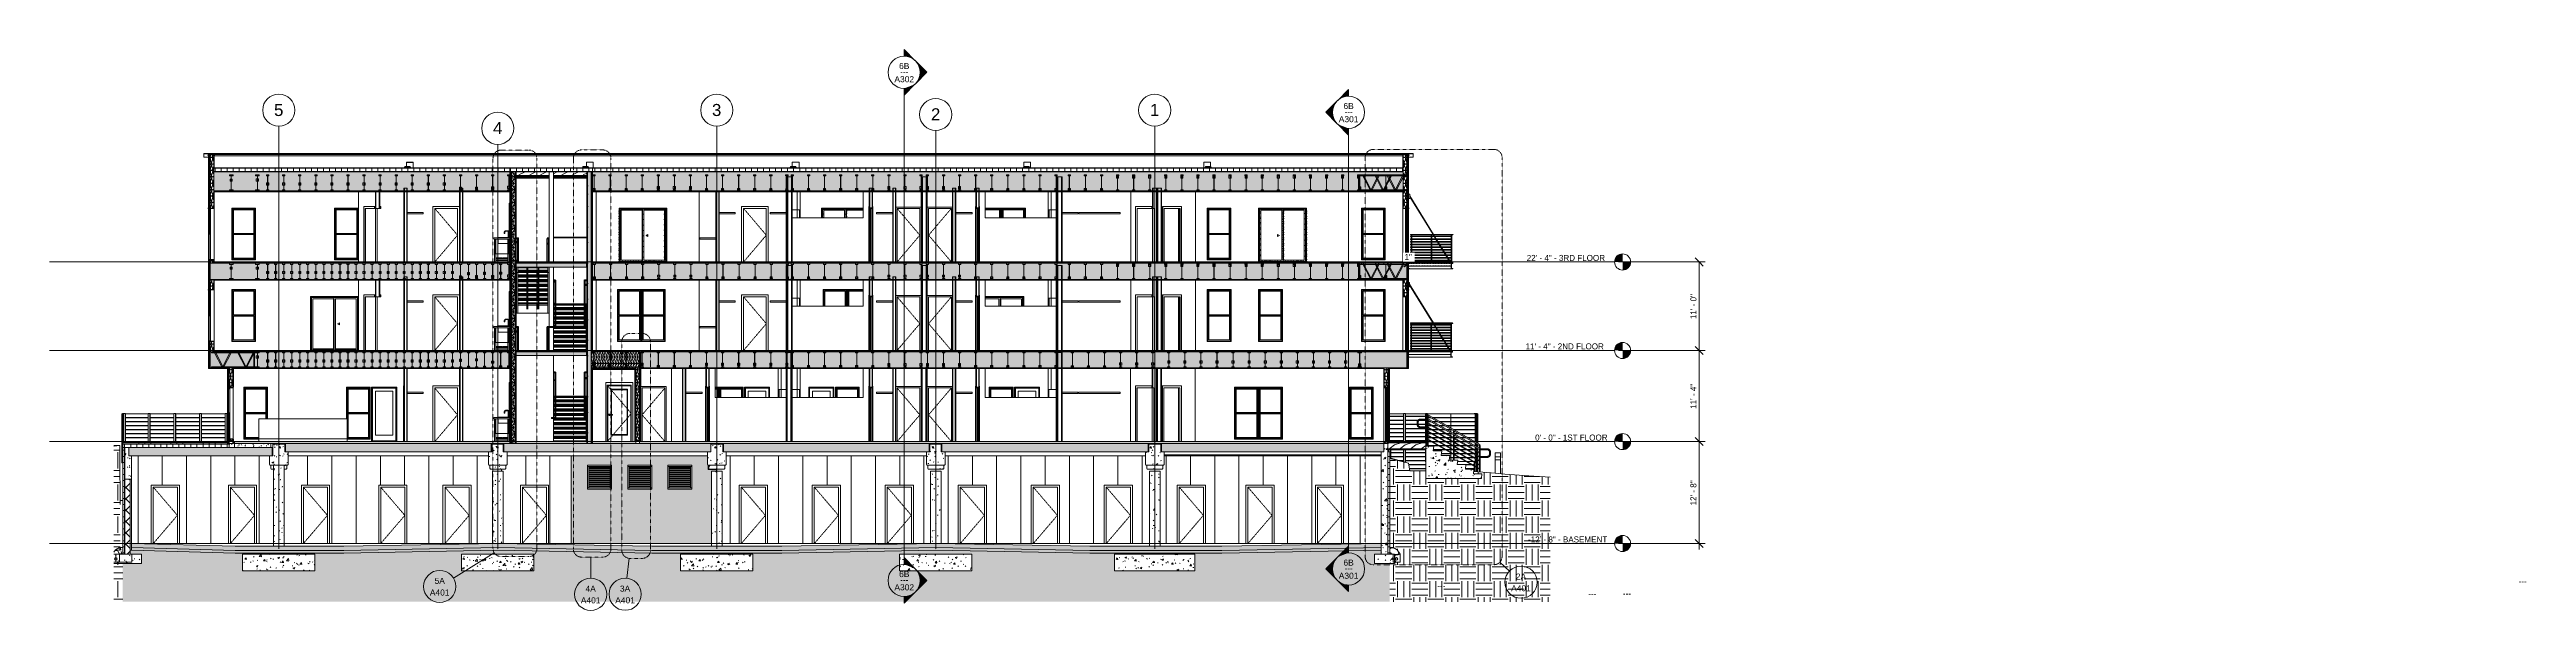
# Model space of a CAD drawing. Header units: inches. Extents: x 9661 to 16490, y -393 to 647.
# Drawn here: x 12791 to 16490, y -252 to 585 of the extents above; entities that cross this region are included whole.
import ezdxf

# ---------------------------------------------------------------- set-up
doc = ezdxf.new("R2010")
doc.units = ezdxf.units.IN
doc.header["$MEASUREMENT"] = 0
for name, pattern in [('Dash', [0.25, 0.125, -0.125]), ('Dash 1_16_', [0.125, 0.0625, -0.0625]), ('Dash Dot 3_16_', [0.3125, 0.1875, -0.0625, 0, -0.0625]), ('Grid Line 1_2_', [0.875, 0.5, -0.125, 0.125, -0.125]), ('Hidden 1_8_', [0.1875, 0.125, -0.0625])]:
    doc.linetypes.add(name, pattern=pattern)
for name, color, linetype, lineweight in [('0-3', 55, 'Continuous', 9), ('0-4', 90, 'Continuous', 5), ('0-5', 213, 'Continuous', 70), ('A-ANNO-DIMS', 211, 'Continuous', 9), ('A-ANNO-DIMS-96', 211, 'Continuous', 9), ('A-ANNO-SYMB', 150, 'Continuous', 9), ('A-ANNO-SYMB-1', 150, 'Dash Dot 3_16_', 9), ('A-CLNG', 13, 'Continuous', 13), ('A-CLNG-2', 251, 'Continuous', 5), ('A-CLNG-3', 13, 'Continuous', 9), ('A-CLNG-4', 7, 'Continuous', 9), ('A-CLNG-PATT-1', 45, 'Continuous', 9), ('A-DETL-GENF-2', 55, 'Continuous', 9), ('A-DETL-GENF-HDLN-1', 55, 'Dash', 9), ('A-DOOR-1', 253, 'Continuous', 9), ('A-DOOR-10', 55, 'Dash 1_16_', 9), ('A-DOOR-2', 253, 'Dash 1_16_', 9), ('A-DOOR-3', 7, 'Dash 1_16_', 9), ('A-DOOR-5', 55, 'Continuous', 9), ('A-DOOR-7', 133, 'Continuous', 20), ('A-DOOR-8', 59, 'Continuous', 9), ('A-DOOR-9', 31, 'Continuous', 9), ('A-DOOR-FRAM', 31, 'Continuous', 9), ('A-DOOR-FRAM-1', 253, 'Continuous', 9), ('A-DOOR-FRAM-2', 7, 'Continuous', 9), ('A-DOOR-FRAM-4', 59, 'Continuous', 9), ('A-DOOR-FRAM-5', 55, 'Continuous', 9), ('A-DOOR-FRAM-6', 133, 'Continuous', 20), ('A-DOOR-GLAZ', 31, 'Continuous', 9), ('A-DOOR-GLAZ-1', 9, 'Continuous', 9), ('A-FLOR-1', 31, 'Continuous', 13), ('A-FLOR-2', 8, 'Continuous', 5), ('A-FLOR-3', 7, 'Continuous', 9), ('A-FLOR-4', 55, 'Continuous', 9), ('A-FLOR-5', 251, 'Continuous', 5), ('A-FLOR-6', 252, 'Continuous', 13), ('A-FLOR-7', 254, 'Continuous', 5), ('A-FLOR-8', 13, 'Continuous', 13), ('A-FLOR-9', 192, 'Continuous', 9), ('A-FLOR-HRAL', 11, 'Continuous', 9), ('A-FLOR-HRAL-1', 7, 'Continuous', 9), ('A-FLOR-HRAL-2', 55, 'Continuous', 9), ('A-FLOR-HRAL-3', 41, 'Continuous', 9), ('A-FLOR-HRAL-4', 9, 'Continuous', 9), ('A-FLOR-LEVL', 51, 'Continuous', 9), ('A-FLOR-LEVL-1', 51, 'Grid Line 1_2_', 9), ('A-FLOR-MCUT-1', 7, 'Continuous', 9), ('A-FLOR-MCUT-2', 51, 'Continuous', 9), ('A-FLOR-PATT-1', 45, 'Continuous', 9), ('A-GENM-1', 55, 'Continuous', 9), ('A-GLAZ-1', 55, 'Continuous', 9), ('A-GLAZ-2', 151, 'Continuous', 9), ('A-GLAZ-CURT-1', 55, 'Continuous', 9), ('A-GLAZ-CWMG-1', 55, 'Continuous', 9), ('A-ROOF-1', 252, 'Continuous', 13), ('A-ROOF-2', 251, 'Continuous', 5), ('A-ROOF-3', 132, 'Continuous', 9), ('A-ROOF-PATT-1', 45, 'Continuous', 9), ('A-WALL-1', 9, 'Continuous', 9), ('A-WALL-10', 10, 'Continuous', 9), ('A-WALL-11', 113, 'Continuous', 9), ('A-WALL-2', 253, 'Continuous', 9), ('A-WALL-3', 53, 'Continuous', 13), ('A-WALL-4', 250, 'Continuous', 13), ('A-WALL-5', 55, 'Continuous', 9), ('A-WALL-6', 7, 'Continuous', 9), ('A-WALL-7', 251, 'Continuous', 5), ('A-WALL-8', 13, 'Continuous', 13), ('A-WALL-PATT-1', 55, 'Continuous', 9), ('A-WALL-PATT-2', 45, 'Continuous', 9), ('C-TOPO', 7, 'Continuous', 9), ('C-TOPO-1', 45, 'Continuous', 9), ('C-TOPO-2', 55, 'Continuous', 9), ('E-LITE-EQPM-1', 55, 'Continuous', 9), ('G-ANNO-SYMB', 111, 'Continuous', 9), ('I-WALL-1', 9, 'Continuous', 9), ('I-WALL-2', 55, 'Continuous', 9), ('I-WALL-3', 7, 'Continuous', 9), ('I-WALL-4', 8, 'Continuous', 5), ('M-EQPM-1', 55, 'Continuous', 9), ('P-SANR-FIXT-2', 9, 'Continuous', 9), ('Q-CASE-1', 9, 'Continuous', 9), ('Q-CASE-2', 253, 'Continuous', 9), ('Q-CASE-3', 55, 'Continuous', 9), ('S-BEAM-1', 45, 'Continuous', 9), ('S-BEAM-2', 7, 'Continuous', 9), ('S-BEAM-3', 55, 'Continuous', 9), ('S-BEAM-4', 10, 'Continuous', 9), ('S-BEAM-5', 55, 'Hidden 1_8_', 9), ('S-COLS-1', 55, 'Continuous', 9), ('S-FNDN-1', 55, 'Continuous', 9), ('S-FNDN-2', 7, 'Continuous', 9), ('S-FNDN-3', 45, 'Continuous', 9), ('S-FNDN-5', 32, 'Continuous', 9), ('S-GRID-1', 1, 'Grid Line 1_2_', 9), ('S-GRID-IDEN', 1, 'Continuous', 9), ('S-STRS', 31, 'Continuous', 9), ('S-STRS-2', 55, 'Continuous', 9), ('S-STRS-4', 45, 'Continuous', 9)]:
    doc.layers.add(name, color=color, linetype=linetype, lineweight=lineweight)
doc.styles.add('Arial', font='arial.ttf', dxfattribs={"height": 9})
doc.styles.add('Arial_1', font='arial.ttf', dxfattribs={"height": 18})
doc.styles.add('Century Gothic', font='ufonts.com_century-gothic.ttf', dxfattribs={"height": 9})
doc.dimstyles.new('OD__1_8__Tol__', dxfattribs={"dimscale": 12, "dimtxt": 9.397514, "dimasz": 1, "dimexe": 0.75, "dimexo": 0.5, "dimgap": 0.125, "dimtad": 1, "dimdec": 3, "dimrnd": 0.125, "dimzin": 3, "dimdsep": 46, "dimlunit": 4, "dimtxsty": 'Century Gothic', "dimblk1": 'OBLIQUE', "dimblk2": 'OBLIQUE', "dimsah": 1, "dimcen": 0.09, "dimdle": 0.75, "dimazin": 0, "dimtfac": 1, "dimtdec": 4, "dimtix": 1, "dimtmove": 0, "dimatfit": 3, "dimfxl": 1, "dimtvp": 1, "dimtfill": 1, "dimfrac": 2, "dimtolj": 1, "dimtzin": 0, "dimarcsym": 2})
pattern_1 = [(0, (3257.106, 59.024), (24, 24), [24, -24]), (0, (3257.106, 68.024), (24, 24), [24, -24]), (0, (3257.106, 77.024), (24, 24), [24, -24]), (90, (3260.106, 80.024), (-24, 24), [24, -24]), (90, (3269.106, 80.024), (-24, 24), [24, -24]), (90, (3278.106, 80.024), (-24, 24), [24, -24])]
pattern_2 = [(90, (2609.524, -152), (-36.188, 2e-15), [])]
pattern_3 = [(0, (3257.106, 59.024), (15.36, 3.84), [1.267, -10.253, 1.267, -10.253, -61.44]), (0, (3257.106, 59.024), (15.36, 3.84), [-23.04, 1.267, -21.773, 1.267, -10.253, -26.88]), (0, (3257.106, 59.024), (15.36, 3.84), [-57.6, 1.267, -6.413, 1.267, -17.933]), (120, (3262.866, 60.944), (-11.005538, 11.38215), [1.267, -10.253, 1.267, -10.253, -61.44]), (120, (3262.866, 60.944), (-11.005538, 11.38215), [-23.04, 1.267, -21.773, 1.267, -10.253, -26.88]), (120, (3262.866, 60.944), (-11.005538, 11.38215), [-57.6, 1.267, -6.413, 1.267, -17.933]), (240, (3264.786, 68.624), (-4.354462, -15.22215), [1.267, -10.253, 1.267, -10.253, -61.44]), (240, (3264.786, 68.624), (-4.354462, -15.22215), [-23.04, 1.267, -21.773, 1.267, -10.253, -26.88]), (240, (3264.786, 68.624), (-4.354462, -15.22215), [-57.6, 1.267, -6.413, 1.267, -17.933])]
pattern_4 = [(0, (3257.106, 59.024), (0, 4.798), []), (315, (3257.106, 59.024), (4.798427, 0), [6.786, -6.786]), (45, (3257.106, 59.024), (4.798427, 0), [6.786, -6.786])]
pattern_5 = [(0, (3257.106, 59.024), (30.72, 7.68), [1.267, -21.773, 1.267, -21.773, -122.88]), (0, (3257.106, 59.024), (30.72, 7.68), [-46.08, 1.267, -44.813, 1.267, -21.773, -53.76]), (0, (3257.106, 59.024), (30.72, 7.68), [-115.2, 1.267, -14.093, 1.267, -37.133]), (120, (3268.626, 62.864), (-22.011075, 22.7643), [1.267, -21.773, 1.267, -21.773, -122.88]), (120, (3268.626, 62.864), (-22.011075, 22.7643), [-46.08, 1.267, -44.813, 1.267, -21.773, -53.76]), (120, (3268.626, 62.864), (-22.011075, 22.7643), [-115.2, 1.267, -14.093, 1.267, -37.133]), (240, (3272.466, 78.224), (-8.708925, -30.4443), [1.267, -21.773, 1.267, -21.773, -122.88]), (240, (3272.466, 78.224), (-8.708925, -30.4443), [-46.08, 1.267, -44.813, 1.267, -21.773, -53.76]), (240, (3272.466, 78.224), (-8.708925, -30.4443), [-115.2, 1.267, -14.093, 1.267, -37.133])]
pattern_6 = [(161.57, (3257.586, 59.504), (-3.8399538, -1.54e-05), [0, -27.322, 3.034, 0]), (18.43, (3256.626, 59.504), (-3.8399538, 1.54e-05), [0, -27.322, 3.034, 0]), (108.43, (3257.586, 59.504), (1.919622, -9.6005246), [9.106, -21.25]), (71.57, (3256.626, 59.504), (1.919622, 9.6005246), [9.106, -21.25])]
pattern_7 = [(45, (3257.106, 59.024), (-9.50352, 9.50352), []), (45, (3257.106, 73.424), (-9.50352, 9.50352), [])]
pattern_8 = [(50, (3257.106, 59.024), (27.5427, -2.40992), [2.88, -31.68]), (355, (3257.106, 59.024), (-5.32784, 28.88427), [2.304, -25.344]), (100.451, (3259.402, 58.823), (22.2153, 26.47393), [2.448, -26.924]), (46.184, (3257.106, 66.704), (40.9819, -6.3564), [4.32, -47.52]), (96.636, (3260.522, 66.175), (35.8907, 37.4062), [3.671, -40.386]), (351.184, (3257.106, 66.704), (35.891, 37.4062), [3.456, -38.016]), (21, (3260.946, 64.784), (22.92104, -15.46073), [2.88, -31.68]), (326, (3260.946, 64.784), (9.34353, 27.84574), [2.304, -25.344]), (71.451, (3262.856, 63.496), (32.26477, 12.3844), [2.448, -26.924]), (37.5, (3257.106, 59.024), (0.466855, 12.78271), [1.267, -23.77, 1.267, -24.461, -25.44]), (37.5, (3257.106, 59.024), (0.466855, 12.78271), [-50.765, 1.267, -24.173]), (7.5, (3257.106, 59.024), (10.10159, 15.14509), [1.267, -13.402, 1.267, -23.194, -9.696]), (7.5, (3257.106, 59.024), (10.10159, 15.14509), [-39.13, 1.267, -8.429]), (327.5, (3248.543, 59.024), (20.49916, -0.86578), [1.267, -8.333, 1.267, -28.685, -39.744]), (327.5, (3248.543, 59.024), (20.49916, -0.86578), [-39.552, 1.267, -38.477]), (317.5, (3244.703, 59.024), (22.39478, 3.84429), [1.267, -11.213, 1.267, -18.624, -28.224]), (317.5, (3244.703, 59.024), (22.39478, 3.84429), [-32.371, 1.267, -26.957])]
pattern_9 = [(180.895, (3263.504, 397.012), (44.14491026, 0.606620224), [6.398, -57.584]), (180.597, (3273.1, 396.912), (-22.38804449, -0.400292327), [15.994, -15.994]), (180.398, (3273.1, 396.746), (-35.18438005, -0.355411754), [9.596, -38.386])]
pattern_10 = [(161.57, (14217.6378, 59.504), (-3.8399538, -1.54e-05), [0, -27.322, 3.034, 0]), (18.43, (14216.6778, 59.504), (-3.8399538, 1.54e-05), [0, -27.322, 3.034, 0]), (108.43, (14217.6378, 59.504), (1.919622, -9.6005246), [9.106, -21.25]), (71.57, (14216.6778, 59.504), (1.919622, 9.6005246), [9.106, -21.25])]
pattern_11 = [(135, (14217.158, 59.024), (-4.24264, -4.24264), [])]
pattern_12 = [(0, (14217.1578, 59.024), (15.36, 3.84), [1.267, -10.253, 1.267, -10.253, -61.44]), (0, (14217.1578, 59.024), (15.36, 3.84), [-23.04, 1.267, -21.773, 1.267, -10.253, -26.88]), (0, (14217.1578, 59.024), (15.36, 3.84), [-57.6, 1.267, -6.413, 1.267, -17.933]), (120, (14222.9178, 60.944), (-11.005538, 11.38215), [1.267, -10.253, 1.267, -10.253, -61.44]), (120, (14222.9178, 60.944), (-11.005538, 11.38215), [-23.04, 1.267, -21.773, 1.267, -10.253, -26.88]), (120, (14222.9178, 60.944), (-11.005538, 11.38215), [-57.6, 1.267, -6.413, 1.267, -17.933]), (240, (14224.8378, 68.624), (-4.354462, -15.22215), [1.267, -10.253, 1.267, -10.253, -61.44]), (240, (14224.8378, 68.624), (-4.354462, -15.22215), [-23.04, 1.267, -21.773, 1.267, -10.253, -26.88]), (240, (14224.8378, 68.624), (-4.354462, -15.22215), [-57.6, 1.267, -6.413, 1.267, -17.933])]
pattern_13 = [(0, (14217.158, 59.024), (0, 4.798), []), (315, (14217.1578, 59.024), (4.798427, 0), [6.786, -6.786]), (45, (14217.1578, 59.024), (4.798427, 0), [6.786, -6.786])]
pattern_14 = [(0, (14217.158, 59.024), (30.72, 7.68), [1.267, -21.773, 1.267, -21.773, -122.88]), (0, (14217.158, 59.024), (30.72, 7.68), [-46.08, 1.267, -44.813, 1.267, -21.773, -53.76]), (0, (14217.158, 59.024), (30.72, 7.68), [-115.2, 1.267, -14.093, 1.267, -37.133]), (120, (14228.678, 62.864), (-22.011075, 22.7643), [1.267, -21.773, 1.267, -21.773, -122.88]), (120, (14228.678, 62.864), (-22.011075, 22.7643), [-46.08, 1.267, -44.813, 1.267, -21.773, -53.76]), (120, (14228.678, 62.864), (-22.011075, 22.7643), [-115.2, 1.267, -14.093, 1.267, -37.133]), (240, (14232.518, 78.224), (-8.708925, -30.4443), [1.267, -21.773, 1.267, -21.773, -122.88]), (240, (14232.518, 78.224), (-8.708925, -30.4443), [-46.08, 1.267, -44.813, 1.267, -21.773, -53.76]), (240, (14232.518, 78.224), (-8.708925, -30.4443), [-115.2, 1.267, -14.093, 1.267, -37.133])]
pattern_15 = [(216.87, (14226.758, 83.024), (71.999914, 48.000129), [12, -108]), (206.565, (14241.158, 75.824), (-23.99974, -23.9997), [26.833, -26.833]), (198.435, (14241.158, 63.824), (-47.999875, -23.999517), [15.179, -60.716])]
pattern_16 = [(0, (14217.158, 59.024), (0, 9), []), (90, (14217.158, 59.024), (-9, 6e-16), [])]
pattern_17 = [(90, (14217.158, 59.024), (-6, 4e-16), [])]
pattern_18 = [(180, (3019.141, 267.16), (1e-15, 8), [0.33, -7.67]), (180, (3016.581, 267.32), (1e-15, 8), [0.33, -7.67]), (180, (3018.021, 269.08), (1e-15, 8), [0.33, -7.67]), (180, (3016.261, 270.36), (1e-15, 8), [0.33, -7.67]), (180, (3018.341, 270.84), (1e-15, 8), [0.33, -7.67]), (180, (3017.701, 272.76), (1e-15, 8), [0.33, -7.67]), (180, (3018.821, 274.2), (1e-15, 8), [0.33, -7.67]), (180, (3016.261, 274.04), (1e-15, 8), [0.33, -7.67]), (180, (3014.341, 274.36), (1e-15, 8), [0.33, -7.67]), (180, (3013.381, 272.44), (1e-15, 8), [0.33, -7.67]), (180, (3011.781, 272.28), (1e-15, 8), [0.33, -7.67]), (180, (3011.781, 269.4), (1e-15, 8), [0.33, -7.67]), (180, (3013.221, 268.44), (1e-15, 8), [0.33, -7.67]), (180, (3015.461, 268.92), (1e-15, 8), [0.33, -7.67]), (180, (3014.021, 270.36), (1e-15, 8), [0.33, -7.67]), (180, (3015.461, 271.8), (1e-15, 8), [0.33, -7.67]), (180, (3012.101, 267.32), (1e-15, 8), [0.33, -7.67])]
pattern_19 = [(180, (3671.941, 267.16), (1e-15, 8), [0.33, -7.67]), (180, (3669.381, 267.32), (1e-15, 8), [0.33, -7.67]), (180, (3670.821, 269.08), (1e-15, 8), [0.33, -7.67]), (180, (3669.061, 270.36), (1e-15, 8), [0.33, -7.67]), (180, (3671.141, 270.84), (1e-15, 8), [0.33, -7.67]), (180, (3670.501, 272.76), (1e-15, 8), [0.33, -7.67]), (180, (3671.621, 274.2), (1e-15, 8), [0.33, -7.67]), (180, (3669.061, 274.04), (1e-15, 8), [0.33, -7.67]), (180, (3667.141, 274.36), (1e-15, 8), [0.33, -7.67]), (180, (3666.181, 272.44), (1e-15, 8), [0.33, -7.67]), (180, (3664.581, 272.28), (1e-15, 8), [0.33, -7.67]), (180, (3664.581, 269.4), (1e-15, 8), [0.33, -7.67]), (180, (3666.021, 268.44), (1e-15, 8), [0.33, -7.67]), (180, (3668.261, 268.92), (1e-15, 8), [0.33, -7.67]), (180, (3666.821, 270.36), (1e-15, 8), [0.33, -7.67]), (180, (3668.261, 271.8), (1e-15, 8), [0.33, -7.67]), (180, (3664.901, 267.32), (1e-15, 8), [0.33, -7.67])]
pattern_20 = [(50, (14217.158, 59.024), (27.5427, -2.40992), [2.88, -31.68]), (355, (14217.158, 59.024), (-5.32784, 28.88427), [2.304, -25.344]), (100.451, (14219.454, 58.823), (22.2153, 26.47393), [2.448, -26.924]), (46.184, (14217.158, 66.704), (40.9819, -6.3564), [4.32, -47.52]), (96.636, (14220.574, 66.175), (35.8907, 37.4062), [3.671, -40.386]), (351.184, (14217.158, 66.704), (35.891, 37.4062), [3.456, -38.016]), (21, (14220.998, 64.784), (22.92104, -15.46073), [2.88, -31.68]), (326, (14220.998, 64.784), (9.34353, 27.84574), [2.304, -25.344]), (71.451, (14222.908, 63.496), (32.26477, 12.3844), [2.448, -26.924]), (37.5, (14217.158, 59.024), (0.466855, 12.78271), [1.267, -23.77, 1.267, -24.461, -25.44]), (37.5, (14217.158, 59.024), (0.466855, 12.78271), [-50.765, 1.267, -24.173]), (7.5, (14217.158, 59.024), (10.10159, 15.14509), [1.267, -13.402, 1.267, -23.194, -9.696]), (7.5, (14217.158, 59.024), (10.10159, 15.14509), [-39.13, 1.267, -8.429]), (327.5, (14208.595, 59.024), (20.49916, -0.86578), [1.267, -8.333, 1.267, -28.685, -39.744]), (327.5, (14208.595, 59.024), (20.49916, -0.86578), [-39.552, 1.267, -38.477]), (317.5, (14204.755, 59.024), (22.39478, 3.8443), [1.267, -11.213, 1.267, -18.624, -28.224]), (317.5, (14204.755, 59.024), (22.39478, 3.8443), [-32.371, 1.267, -26.957])]
pattern_21 = [(212.005, (3253.882, 67.086), (-161.240282, -107.491823), [5.07, -501.974]), (213.69, (3257.106, 69.236), (-53.74635, -53.74678), [3.876, -189.91]), (198.435, (3258.719, 69.774), (-107.49304, -53.74648), [1.7, -168.262]), (180, (3260.87, 69.774), (-7e-15, -53.747), [2.15, -51.597]), (161.565, (3262.481, 69.236), (-53.74607, 5e-05), [1.7, -168.262]), (333.435, (3263.02, 107.934), (53.74613, 5e-05), [2.404, -117.777]), (296.565, (3262.48, 109.008), (53.74653, -53.74707), [1.202, -118.979]), (270, (3262.48, 111.696), (53.747, 3e-15), [2.687, -51.059]), (186.34, (3263.019, 76.761), (-429.972726, -53.744812), [4.867, -481.829]), (296.565, (3274.843, 110.083), (53.74653, -53.74707), [1.202, -118.979]), (303.69, (3273.768, 111.696), (53.74678, -53.74635), [1.938, -191.848]), (229.399, (3282.367, 88.047), (-268.731142, -322.481306), [4.955, -490.564]), (243.435, (3283.98, 91.272), (5e-05, -53.74613), [3.605, -116.576]), (213.69, (3302.791, 85.36), (-53.74635, -53.74678), [1.938, -191.848]), (33.69, (3286.667, 70.311), (53.74635, 53.74678), [1.938, -191.848]), (0, (3285.59, 70.31), (0, 53.747), [1.075, -52.672]), (333.435, (3284.517, 70.848), (53.74613, 5e-05), [1.202, -118.979]), (284.036, (3283.98, 72.998), (53.74545, -161.2401), [2.216, -219.387]), (270, (3283.98, 74.073), (53.747, 3e-15), [1.075, -52.672]), (243.435, (3283.98, 75.148), (5e-05, -53.74613), [1.202, -118.979]), (135, (3283.98, 75.686), (-53.7472, 4e-15), [0.76, -75.249]), (90, (3283.98, 75.15), (-53.747, 3e-15), [0.537, -53.209]), (18.435, (3303.328, 99.872), (107.49304, 53.74648), [3.399, -166.562]), (6.34, (3306.553, 100.947), (429.972726, 53.744812), [4.867, -481.829]), (180, (3304.403, 88.047), (-7e-15, -53.747), [3.225, -50.522]), (197.354, (3313.003, 90.735), (-161.2394906, -53.746161), [9.01, -891.947]), (198.435, (3314.615, 91.272), (-107.49304, -53.74648), [1.7, -168.262]), (213.69, (3316.228, 92.347), (-53.74635, -53.74678), [1.938, -191.848]), (251.565, (3316.765, 93.959), (-5e-05, -53.74607), [1.7, -168.262]), (243.435, (3317.303, 95.034), (5e-05, -53.74613), [1.202, -118.979]), (270, (3317.303, 96.11), (53.747, 3e-15), [1.075, -52.672]), (293.199, (3315.69, 99.872), (53.74725, -107.493233), [4.093, -405.228]), (315, (3314.078, 101.484), (53.7472, 0), [2.28, -73.729]), (0, (3311.39, 101.484), (0, 53.747), [2.687, -51.059]), (341.565, (3299.566, 88.585), (53.74607, -5e-05), [1.7, -168.262]), (303.69, (3298.491, 90.197), (53.74678, -53.74635), [1.938, -191.848]), (279.462, (3297.954, 93.422), (53.74512, -268.732805), [3.269, -323.658]), (270, (3297.954, 96.647), (53.747, 3e-15), [3.225, -50.522]), (239.036, (3299.566, 99.334), (-53.74743, -107.492684), [3.134, -310.26]), (188.13, (3303.328, 99.872), (-322.479255, -53.746045), [3.8, -376.245]), (116.565, (3263.556, 98.26), (-53.74653, 53.74707), [1.202, -118.979]), (135, (3264.63, 97.184), (-53.7472, 4e-15), [1.52, -74.489]), (168.69, (3267.318, 96.647), (-53.7468, -0.00033), [2.741, -271.314]), (191.31, (3270.006, 97.184), (-214.98617, -53.74725), [2.741, -271.314]), (194.036, (3272.155, 97.722), (-161.2401, -53.74545), [2.216, -219.387]), (236.31, (3273.23, 99.334), (-53.74616, -107.49347), [1.938, -191.848]), (236.31, (3274.305, 100.947), (-53.74616, -107.49347), [1.938, -191.848]), (270, (3274.305, 102.56), (53.747, 3e-15), [1.612, -52.134]), (291.801, (3273.23, 105.246), (53.745405, -107.493845), [2.894, -286.54]), (116.565, (3273.768, 93.96), (-53.74653, 53.74707), [2.404, -117.777]), (168.69, (3276.455, 93.422), (-53.7468, -0.00033), [2.741, -271.314]), (194.036, (3278.605, 93.959), (-161.2401, -53.74545), [2.216, -219.387]), (225, (3280.217, 95.572), (4e-15, -53.7472), [2.28, -73.729]), (251.565, (3280.755, 97.184), (-5e-05, -53.74607), [1.7, -168.262]), (296.565, (3279.68, 99.334), (53.74653, -53.74707), [2.404, -117.777]), (315, (3278.605, 100.41), (53.7472, 0), [1.52, -74.489]), (326.31, (3276.993, 101.484), (107.49347, -53.74616), [1.938, -191.848]), (0, (3275.92, 101.484), (0, 53.747), [1.075, -52.672]), (33.69, (3274.305, 100.409), (53.74635, 53.74678), [1.938, -191.848]), (71.565, (3273.768, 98.797), (5e-05, 53.74607), [1.7, -168.262]), (63.435, (3273.23, 97.722), (-5e-05, 53.74613), [1.202, -118.979]), (71.565, (3272.693, 96.109), (5e-05, 53.74607), [1.7, -168.262]), (104.036, (3272.693, 93.959), (-53.74545, 161.2401), [2.216, -219.387]), (45, (3271.618, 92.885), (0, 53.7472), [1.52, -74.489]), (18.435, (3270.006, 92.347), (107.49304, 53.74648), [1.7, -168.262]), (0, (3267.32, 92.347), (0, 53.747), [2.687, -51.059]), (14.036, (3265.168, 91.81), (161.2401, 53.74545), [2.216, -219.387]), (341.565, (3263.556, 92.347), (53.74607, -5e-05), [1.7, -168.262]), (270, (3263.556, 93.96), (53.747, 3e-15), [1.612, -52.134]), (225, (3265.168, 95.572), (4e-15, -53.7472), [2.28, -73.729]), (198.435, (3268.393, 96.647), (-107.49304, -53.74648), [3.399, -166.562]), (180, (3271.08, 96.647), (-7e-15, -53.747), [2.687, -51.059]), (153.435, (3272.155, 96.11), (-53.74613, -5e-05), [1.202, -118.979]), (206.565, (3292.58, 87.51), (-53.74707, -53.74653), [1.202, -118.979]), (146.31, (3294.192, 86.435), (-107.49347, 53.74616), [1.938, -191.848]), (119.745, (3296.341, 82.673), (-161.240006, 268.73295), [4.333, -428.985]), (95.711, (3296.879, 77.298), (-53.74997, 483.718242), [5.401, -534.745]), (90, (3296.88, 76.76), (-53.747, 3e-15), [0.537, -53.209]), (63.435, (3296.34, 75.686), (-5e-05, 53.74613), [1.202, -118.979]), (26.565, (3295.266, 75.148), (53.74707, 53.74653), [1.202, -118.979]), (0, (3293.654, 75.15), (0, 53.747), [1.612, -52.134]), (0, (3293.117, 75.15), (0, 53.747), [0.537, -53.209]), (0, (3292.04, 75.15), (0, 53.747), [1.075, -52.672]), (326.31, (3290.429, 76.223), (107.49347, -53.74616), [1.938, -191.848]), (333.435, (3289.354, 76.76), (53.74613, 5e-05), [1.202, -118.979]), (284.036, (3288.817, 78.91), (53.74545, -161.2401), [2.216, -219.387]), (270, (3288.817, 79.985), (53.747, 3e-15), [1.075, -52.672]), (270, (3288.817, 81.6), (53.747, 3e-15), [1.612, -52.134]), (258.69, (3289.354, 84.285), (0.00033, -53.7468), [2.741, -271.314]), (231.34, (3291.504, 86.972), (-161.240446, -214.986075), [3.441, -340.704]), (270, (3302.79, 85.897), (53.747, 3e-15), [0.537, -53.209]), (270, (3302.79, 86.435), (53.747, 3e-15), [0.537, -53.209]), (326.31, (3301.179, 87.51), (107.49347, -53.74616), [1.938, -191.848]), (333.435, (3297.954, 89.122), (53.74613, 5e-05), [3.605, -116.576]), (0, (3295.266, 89.12), (0, 53.747), [2.687, -51.059]), (63.435, (3294.73, 88.047), (-5e-05, 53.74613), [1.202, -118.979]), (90, (3294.73, 85.897), (-53.747, 3e-15), [2.15, -51.597]), (135, (3296.34, 84.285), (-53.7472, 4e-15), [2.28, -73.729]), (161.565, (3297.954, 83.748), (-53.74607, 5e-05), [1.7, -168.262]), (180, (3299.566, 83.75), (-7e-15, -53.747), [1.612, -52.134]), (198.435, (3301.179, 84.285), (-107.49304, -53.74648), [1.7, -168.262]), (351.87, (3280.217, 113.308), (53.746196, 0.000237), [7.601, -372.445]), (14.036, (3278.068, 112.771), (161.2401, 53.74545), [2.216, -219.387]), (53.13, (3276.455, 110.621), (107.49389, 161.23961), [2.687, -266.045]), (95.194, (3276.993, 104.709), (-53.742522, 537.465678), [5.937, -587.714]), (101.31, (3277.53, 102.021), (-53.74725, 214.98617), [2.741, -271.314]), (143.13, (3279.68, 100.409), (-161.23961, 107.49389), [2.687, -266.045]), (161.565, (3281.292, 99.872), (-53.74607, 5e-05), [1.7, -168.262]), (198.435, (3282.905, 100.409), (-107.49304, -53.74648), [1.7, -168.262]), (225, (3285.592, 103.096), (4e-15, -53.7472), [3.8, -72.209]), (228.814, (3289.354, 107.396), (-322.479887, -376.225462), [5.713, -565.62]), (251.565, (3289.892, 109.008), (-5e-05, -53.74607), [1.7, -168.262]), (270, (3289.89, 109.546), (53.747, 3e-15), [0.537, -53.209]), (288.435, (3289.354, 111.158), (53.74648, -107.49304), [1.7, -168.262]), (326.31, (3287.742, 112.233), (107.49347, -53.74616), [1.938, -191.848]), (90, (3263.02, 99.334), (-53.747, 3e-15), [3.762, -49.984]), (338.199, (3270.543, 106.321), (161.239646, -53.74576), [2.894, -286.54]), (0, (3267.32, 106.32), (0, 53.747), [3.225, -50.522]), (30.964, (3264.631, 104.709), (161.23977, 107.4936), [3.134, -310.26]), (45, (3263.02, 103.096), (0, 53.7472), [2.28, -73.729]), (90, (3254.42, 82.135), (-53.747, 3e-15), [3.762, -49.984]), (116.565, (3256.03, 78.91), (-53.74653, 53.74707), [3.605, -116.576]), (153.435, (3259.256, 77.298), (-53.74613, -5e-05), [3.605, -116.576]), (180, (3261.944, 77.3), (-7e-15, -53.747), [2.687, -51.059]), (218.66, (3264.631, 79.448), (-53.746083, -53.746755), [3.441, -340.704]), (231.34, (3266.781, 82.135), (-161.240446, -214.986075), [3.441, -340.704]), (213.69, (3270.006, 84.285), (-53.74635, -53.74678), [3.876, -189.91]), (239.036, (3271.618, 86.972), (-53.74743, -107.492684), [3.134, -310.26]), (270, (3271.62, 88.047), (53.747, 3e-15), [1.075, -52.672]), (270, (3271.62, 89.66), (53.747, 3e-15), [1.612, -52.134]), (315, (3270.006, 91.272), (53.7472, 0), [2.28, -73.729]), (350.538, (3266.781, 91.81), (53.746303, 0.000467), [3.269, -323.658]), (14.036, (3262.481, 90.735), (161.2401, 53.74545), [4.432, -217.171]), (18.435, (3257.644, 89.122), (107.49304, 53.74648), [5.099, -164.863]), (45, (3256.03, 87.51), (0, 53.7472), [2.28, -73.729]), (45, (3254.42, 85.897), (0, 53.7472), [2.28, -73.729]), (108.435, (3266.243, 74.073), (-53.74648, 107.49304), [3.399, -166.562]), (126.87, (3267.856, 71.923), (-53.7463, 53.7465), [2.687, -266.045]), (146.31, (3269.468, 70.848), (-107.49347, 53.74616), [1.938, -191.848]), (161.565, (3271.08, 70.311), (-53.74607, 5e-05), [1.7, -168.262]), (135, (3272.693, 68.7), (-53.7472, 4e-15), [2.28, -73.729]), (161.565, (3274.305, 68.161), (-53.74607, 5e-05), [1.7, -168.262]), (180, (3275.92, 68.16), (-7e-15, -53.747), [1.612, -52.134]), (206.565, (3276.993, 68.7), (-53.74707, -53.74653), [1.202, -118.979]), (206.565, (3279.142, 69.774), (-53.74707, -53.74653), [2.404, -117.777]), (189.462, (3282.367, 70.311), (-268.732805, -53.74512), [3.269, -323.658]), (243.435, (3283.442, 72.46), (5e-05, -53.74613), [2.404, -117.777]), (270, (3283.44, 73), (53.747, 3e-15), [0.537, -53.209]), (270, (3283.44, 74.073), (53.747, 3e-15), [1.075, -52.672]), (326.31, (3281.83, 77.298), (107.49347, -53.74616), [1.938, -191.848]), (327.995, (3277.53, 79.985), (268.733967, -161.238084), [5.07, -501.974]), (329.036, (3274.843, 81.598), (107.492684, -53.74743), [3.134, -310.26]), (341.565, (3271.618, 82.673), (53.74607, -5e-05), [3.399, -166.562]), (0, (3269.47, 82.673), (0, 53.747), [2.15, -51.597]), (33.69, (3267.856, 81.598), (53.74635, 53.74678), [1.938, -191.848]), (53.13, (3266.243, 79.448), (107.49389, 161.23961), [2.687, -266.045]), (63.435, (3265.168, 77.298), (-5e-05, 53.74613), [2.404, -117.777]), (225, (3289.892, 72.998), (4e-15, -53.7472), [2.28, -73.729]), (236.31, (3290.967, 74.611), (-53.74616, -107.49347), [1.938, -191.848]), (270, (3290.967, 75.15), (53.747, 3e-15), [0.537, -53.209]), (315, (3289.892, 76.223), (53.7472, 0), [1.52, -74.489]), (333.435, (3287.742, 77.298), (53.74613, 5e-05), [2.404, -117.777]), (18.435, (3284.517, 76.223), (107.49304, 53.74648), [3.399, -166.562]), (75.964, (3283.98, 74.073), (0.00026, 53.74662), [2.216, -219.387]), (71.565, (3259.794, 63.861), (5e-05, 53.74607), [1.7, -168.262]), (135, (3260.87, 62.786), (-53.7472, 4e-15), [1.52, -74.489]), (146.31, (3262.481, 61.712), (-107.49347, 53.74616), [1.938, -191.848]), (153.435, (3264.63, 60.637), (-53.74613, -5e-05), [2.404, -117.777]), (180, (3265.17, 60.637), (-7e-15, -53.747), [0.537, -53.209]), (161.565, (3266.781, 60.099), (-53.74607, 5e-05), [1.7, -168.262]), (180, (3268.93, 60.1), (-7e-15, -53.747), [2.15, -51.597]), (198.435, (3270.543, 60.637), (-107.49304, -53.74648), [1.7, -168.262]), (210.964, (3273.23, 62.249), (-161.23977, -107.4936), [3.134, -310.26]), (206.565, (3274.305, 62.786), (-53.74707, -53.74653), [1.202, -118.979]), (251.565, (3274.843, 64.399), (-5e-05, -53.74607), [1.7, -168.262]), (303.69, (3273.768, 66.011), (53.74678, -53.74635), [1.938, -191.848]), (306.87, (3272.155, 68.161), (53.7463, -53.7465), [2.687, -266.045]), (323.13, (3270.006, 69.774), (161.23961, -107.49389), [2.687, -266.045]), (345.964, (3267.856, 70.311), (53.74662, -0.00026), [2.216, -219.387]), (18.435, (3266.243, 69.774), (107.49304, 53.74648), [1.7, -168.262]), (30.964, (3263.556, 68.161), (161.23977, 107.4936), [3.134, -310.26]), (39.806, (3260.331, 65.474), (53.745895, 53.74734), [4.198, -415.576]), (135, (3276.455, 60.637), (-53.7472, 4e-15), [0.76, -75.249]), (153.435, (3277.53, 60.1), (-53.74613, -5e-05), [1.202, -118.979]), (191.31, (3280.217, 60.637), (-214.98617, -53.74725), [2.741, -271.314]), (165.964, (3282.367, 60.099), (-53.74662, 0.00026), [2.216, -219.387]), (175.236, (3288.817, 59.562), (-53.74662, 0.000751), [6.472, -640.722]), (206.565, (3289.892, 60.1), (-53.74707, -53.74653), [1.202, -118.979]), (225, (3290.967, 61.174), (4e-15, -53.7472), [1.52, -74.489]), (270, (3290.967, 63.86), (53.747, 3e-15), [2.687, -51.059]), (270, (3290.967, 65.474), (53.747, 3e-15), [1.612, -52.134]), (308.66, (3288.817, 68.161), (53.746755, -53.746083), [3.441, -340.704]), (338.199, (3286.13, 69.236), (161.239646, -53.74576), [2.894, -286.54]), (348.69, (3283.442, 69.774), (53.7468, 0.00033), [2.741, -271.314]), (18.435, (3278.605, 68.161), (107.49304, 53.74648), [5.099, -164.863]), (36.87, (3276.455, 66.549), (53.7465, 53.7463), [2.687, -266.045]), (68.199, (3275.38, 63.861), (53.74576, 161.239646), [2.894, -286.54]), (101.31, (3275.918, 61.174), (-53.74725, 214.98617), [2.741, -271.314]), (348.69, (3271.08, 112.233), (53.7468, 0.00033), [2.741, -271.314]), (354.806, (3265.168, 112.771), (53.746727, 0.000402), [5.937, -587.714]), (0, (3263.556, 112.77), (0, 53.747), [1.612, -52.134]), (45, (3262.48, 111.696), (0, 53.7472), [1.52, -74.489]), (180, (3266.78, 106.86), (-7e-15, -53.747), [1.612, -52.134]), (188.13, (3270.543, 107.396), (-322.479255, -53.746045), [3.8, -376.245]), (172.875, (3274.843, 106.859), (-53.74698, 0.00048), [4.333, -428.985]), (225, (3275.38, 107.396), (4e-15, -53.7472), [0.76, -75.249]), (270, (3275.38, 109.01), (53.747, 3e-15), [1.612, -52.134]), (161.565, (3292.579, 110.621), (-53.74607, 5e-05), [1.7, -168.262]), (180, (3294.73, 110.62), (-7e-15, -53.747), [2.15, -51.597]), (198.435, (3296.341, 111.158), (-107.49304, -53.74648), [1.7, -168.262]), (170.538, (3299.566, 110.621), (-53.746303, -0.000467), [3.269, -323.658]), (213.69, (3301.179, 111.696), (-53.74635, -53.74678), [1.938, -191.848]), (270, (3301.18, 112.233), (53.747, 3e-15), [0.537, -53.209]), (296.565, (3300.64, 113.308), (53.74653, -53.74707), [1.202, -118.979]), (341.565, (3297.416, 114.383), (53.74607, -5e-05), [3.399, -166.562]), (341.565, (3294.192, 115.458), (53.74607, -5e-05), [3.399, -166.562]), (14.036, (3292.042, 114.921), (161.2401, 53.74545), [2.216, -219.387]), (45, (3290.43, 113.308), (0, 53.7472), [2.28, -73.729]), (104.036, (3290.967, 111.158), (-53.74545, 161.2401), [2.216, -219.387]), (0, (3249.044, 64.4), (0, 53.747), [0.537, -53.209]), (315, (3247.97, 65.474), (53.7472, 0), [1.52, -74.489]), (274.764, (3247.432, 71.923), (53.749818, -591.21148), [6.472, -640.722]), (255.964, (3247.969, 74.073), (-0.00026, -53.74662), [2.216, -219.387]), (225, (3249.044, 75.148), (4e-15, -53.7472), [1.52, -74.489]), (198.435, (3253.882, 76.761), (-107.49304, -53.74648), [5.099, -164.863]), (180, (3254.42, 76.76), (-7e-15, -53.747), [0.537, -53.209]), (171.87, (3258.181, 76.223), (-53.746196, -0.000237), [3.8, -376.245]), (146.31, (3264.631, 75.686), (-107.49347, 53.74616), [1.938, -191.848]), (108.435, (3265.706, 72.461), (-53.74648, 107.49304), [3.399, -166.562]), (90, (3265.706, 71.923), (-53.747, 3e-15), [0.537, -53.209]), (71.565, (3265.168, 70.311), (5e-05, 53.74607), [1.7, -168.262]), (26.565, (3264.093, 69.774), (53.74707, 53.74653), [1.202, -118.979]), (18.435, (3262.481, 69.236), (107.49304, 53.74648), [1.7, -168.262]), (126.87, (3291.504, 65.474), (-53.7463, 53.7465), [2.687, -266.045]), (123.69, (3292.579, 63.861), (-53.74678, 53.74635), [1.938, -191.848]), (149.036, (3295.266, 62.249), (-107.492684, 53.74743), [3.134, -310.26]), (168.69, (3297.954, 61.712), (-53.7468, -0.00033), [2.741, -271.314]), (213.69, (3299.566, 62.786), (-53.74635, -53.74678), [1.938, -191.848]), (251.565, (3300.104, 64.399), (-5e-05, -53.74607), [1.7, -168.262]), (270, (3300.104, 64.936), (53.747, 3e-15), [0.537, -53.209]), (279.462, (3299.566, 68.161), (53.74512, -268.732805), [3.269, -323.658]), (243.435, (3300.104, 69.236), (5e-05, -53.74613), [1.202, -118.979]), (270, (3300.104, 69.774), (53.747, 3e-15), [0.537, -53.209]), (296.565, (3298.49, 72.998), (53.74653, -53.74707), [3.605, -116.576]), (329.036, (3295.804, 74.611), (107.492684, -53.74743), [3.134, -310.26]), (8.13, (3292.042, 74.073), (322.479255, 53.746045), [3.8, -376.245]), (45, (3289.892, 71.923), (0, 53.7472), [3.04, -72.969]), (45, (3288.817, 70.848), (0, 53.7472), [1.52, -74.489]), (90, (3288.817, 69.236), (-53.747, 3e-15), [1.612, -52.134]), (123.69, (3289.892, 67.624), (-53.74678, 53.74635), [1.938, -191.848]), (101.31, (3297.954, 77.298), (-53.74725, 214.98617), [2.741, -271.314]), (108.435, (3298.491, 75.686), (-53.74648, 107.49304), [1.7, -168.262]), (135, (3299.03, 75.148), (-53.7472, 4e-15), [0.76, -75.249]), (180, (3300.64, 75.15), (-7e-15, -53.747), [1.612, -52.134]), (213.69, (3302.253, 76.223), (-53.74635, -53.74678), [1.938, -191.848]), (187.125, (3306.553, 76.761), (-376.225893, -53.746004), [4.333, -428.985]), (236.31, (3307.628, 78.373), (-53.74616, -107.49347), [1.938, -191.848]), (270, (3307.63, 78.91), (53.747, 3e-15), [0.537, -53.209]), (288.435, (3307.091, 80.523), (53.74648, -107.49304), [1.7, -168.262]), (285.945, (3306.016, 84.285), (53.74574, -161.239833), [3.913, -387.368]), (315, (3304.94, 85.36), (53.7472, 0), [1.52, -74.489]), (18.435, (3303.328, 84.823), (107.49304, 53.74648), [1.7, -168.262]), (29.745, (3299.566, 82.673), (268.73295, 161.240006), [4.333, -428.985]), (18.435, (3297.954, 82.135), (107.49304, 53.74648), [1.7, -168.262]), (75.964, (3297.416, 79.985), (0.00026, 53.74662), [2.216, -219.387]), (180, (3281.83, 93.96), (-7e-15, -53.747), [1.612, -52.134]), (180, (3282.905, 93.96), (-7e-15, -53.747), [1.075, -52.672]), (135, (3283.98, 92.885), (-53.7472, 4e-15), [1.52, -74.489]), (90, (3283.98, 91.27), (-53.747, 3e-15), [1.612, -52.134]), (26.565, (3275.918, 82.673), (53.74707, 53.74653), [3.605, -116.576]), (341.565, (3274.305, 83.21), (53.74607, -5e-05), [1.7, -168.262]), (300.964, (3272.693, 85.897), (107.4936, -161.23977), [3.134, -310.26]), (71.565, (3282.905, 87.51), (5e-05, 53.74607), [1.7, -168.262]), (90, (3282.905, 84.823), (-53.747, 3e-15), [2.687, -51.059]), (123.69, (3283.98, 83.21), (-53.74678, 53.74635), [1.938, -191.848]), (153.435, (3286.13, 82.135), (-53.74613, -5e-05), [2.404, -117.777]), (198.435, (3287.742, 82.673), (-107.49304, -53.74648), [1.7, -168.262]), (243.435, (3288.28, 83.748), (5e-05, -53.74613), [1.202, -118.979]), (255.964, (3288.817, 85.897), (-0.00026, -53.74662), [2.216, -219.387]), (251.565, (3289.354, 87.51), (-5e-05, -53.74607), [1.7, -168.262]), (291.801, (3288.279, 90.197), (53.745405, -107.493845), [2.894, -286.54]), (323.13, (3286.13, 91.81), (161.23961, -107.49389), [2.687, -266.045]), (18.435, (3284.517, 91.272), (107.49304, 53.74648), [1.7, -168.262]), (63.435, (3283.442, 89.122), (-5e-05, 53.74613), [2.404, -117.777]), (135, (3279.142, 79.448), (-53.7472, 4e-15), [2.28, -73.729]), (149.036, (3281.83, 77.835), (-107.492684, 53.74743), [3.134, -310.26]), (146.31, (3283.442, 76.761), (-107.49347, 53.74616), [1.938, -191.848]), (180, (3284.517, 76.76), (-7e-15, -53.747), [1.075, -52.672]), (210.964, (3287.204, 78.373), (-161.23977, -107.4936), [3.134, -310.26]), (243.435, (3287.742, 79.448), (5e-05, -53.74613), [1.202, -118.979]), (303.69, (3286.667, 81.06), (53.74678, -53.74635), [1.938, -191.848]), (321.34, (3283.98, 83.21), (214.986075, -161.240446), [3.441, -340.704]), (345.964, (3281.83, 83.748), (53.74662, -0.00026), [2.216, -219.387]), (11.31, (3279.142, 83.21), (214.98617, 53.74725), [2.741, -271.314]), (26.565, (3278.068, 82.673), (53.74707, 53.74653), [1.202, -118.979]), (71.565, (3277.53, 81.06), (5e-05, 53.74607), [1.7, -168.262]), (15.945, (3276.455, 92.885), (161.239833, 53.74574), [3.913, -387.368]), (29.745, (3272.693, 90.735), (268.73295, 161.240006), [4.333, -428.985]), (63.435, (3272.155, 89.66), (-5e-05, 53.74613), [1.202, -118.979]), (90, (3272.155, 88.047), (-53.747, 3e-15), [1.612, -52.134]), (104.036, (3272.693, 85.897), (-53.74545, 161.2401), [2.216, -219.387]), (120.964, (3274.305, 83.21), (-107.4936, 161.23977), [3.134, -310.26]), (153.435, (3304.403, 111.696), (-53.74613, -5e-05), [1.202, -118.979]), (180, (3305.48, 111.696), (-7e-15, -53.747), [1.075, -52.672]), (209.745, (3309.241, 113.846), (-268.73295, -161.240006), [4.333, -428.985]), (225, (3311.39, 115.996), (4e-15, -53.7472), [3.04, -72.969]), (239.036, (3313.003, 118.683), (-53.74743, -107.492684), [3.134, -310.26]), (239.036, (3314.615, 121.37), (-53.74743, -107.492684), [3.134, -310.26]), (270, (3314.615, 121.91), (53.747, 3e-15), [0.537, -53.209]), (333.435, (3313.54, 122.445), (53.74613, 5e-05), [1.202, -118.979]), (0, (3311.93, 122.445), (0, 53.747), [1.612, -52.134]), (45, (3310.315, 120.833), (0, 53.7472), [2.28, -73.729]), (26.565, (3303.866, 117.608), (53.74707, 53.74653), [7.211, -112.97]), (30.964, (3301.179, 115.996), (161.23977, 107.4936), [3.134, -310.26]), (90, (3301.18, 114.92), (-53.747, 3e-15), [1.075, -52.672]), (128.66, (3303.328, 112.233), (-53.746755, 53.746083), [3.441, -340.704]), (255.964, (3297.416, 94.497), (-0.00026, -53.74662), [2.216, -219.387]), (281.31, (3296.879, 97.184), (53.74725, -214.98617), [2.741, -271.314]), (309.806, (3294.192, 100.409), (53.74734, -53.745895), [4.198, -415.576]), (329.036, (3291.504, 102.021), (107.492684, -53.74743), [3.134, -310.26]), (345.964, (3289.354, 102.559), (53.74662, -0.00026), [2.216, -219.387]), (0, (3287.204, 102.56), (0, 53.747), [2.15, -51.597]), (26.565, (3285.055, 101.484), (53.74707, 53.74653), [2.404, -117.777]), (45, (3283.442, 99.872), (0, 53.7472), [2.28, -73.729]), (53.13, (3281.83, 97.722), (107.49389, 161.23961), [2.687, -266.045]), (90, (3281.83, 96.11), (-53.747, 3e-15), [1.612, -52.134]), (135, (3283.442, 94.497), (-53.7472, 4e-15), [2.28, -73.729]), (144.462, (3287.204, 91.81), (-161.23894, 107.49382), [4.623, -457.722]), (135, (3289.892, 89.122), (-53.7472, 4e-15), [3.8, -72.209]), (153.435, (3292.042, 88.047), (-53.74613, -5e-05), [2.404, -117.777]), (206.565, (3294.192, 89.122), (-53.74707, -53.74653), [2.404, -117.777]), (230.194, (3296.879, 92.347), (-214.98784, -268.731413), [4.198, -415.576]), (66.801, (3289.892, 105.246), (107.495275, 268.731896), [4.093, -405.228]), (90, (3289.89, 103.634), (-53.747, 3e-15), [1.612, -52.134]), (153.435, (3290.967, 103.096), (-53.74613, -5e-05), [1.202, -118.979]), (153.435, (3293.117, 102.02), (-53.74613, -5e-05), [2.404, -117.777]), (149.036, (3295.804, 100.409), (-107.492684, 53.74743), [3.134, -310.26]), (180, (3298.49, 100.41), (-7e-15, -53.747), [2.687, -51.059]), (180, (3301.716, 100.41), (-7e-15, -53.747), [3.225, -50.522]), (213.69, (3303.328, 101.484), (-53.74635, -53.74678), [1.938, -191.848]), (243.435, (3304.403, 103.634), (5e-05, -53.74613), [2.404, -117.777]), (277.125, (3303.866, 107.934), (53.746004, -376.225893), [4.333, -428.985]), (315, (3302.79, 109.008), (53.7472, 0), [1.52, -74.489]), (341.565, (3301.179, 109.546), (53.74607, -5e-05), [1.7, -168.262]), (352.875, (3296.879, 110.083), (53.74698, -0.00048), [4.333, -428.985]), (0, (3294.19, 110.083), (0, 53.747), [2.687, -51.059]), (21.801, (3291.504, 109.008), (107.493845, 53.745405), [2.894, -286.54]), (90, (3315.69, 106.32), (-53.747, 3e-15), [2.15, -51.597]), (90, (3315.69, 104.17), (-53.747, 3e-15), [2.15, -51.597]), (56.31, (3314.615, 102.559), (53.74616, 107.49347), [1.938, -191.848]), (18.435, (3313.003, 102.021), (107.49304, 53.74648), [1.7, -168.262]), (0, (3307.63, 102.02), (0, 53.747), [5.375, -48.372]), (341.565, (3306.016, 102.559), (53.74607, -5e-05), [1.7, -168.262]), (296.565, (3305.478, 103.634), (53.74653, -53.74707), [1.202, -118.979]), (278.13, (3304.941, 107.396), (53.746045, -322.479255), [3.8, -376.245]), (270, (3304.94, 107.934), (53.747, 3e-15), [0.537, -53.209]), (251.565, (3305.478, 109.546), (-5e-05, -53.74607), [1.7, -168.262]), (225, (3307.09, 111.158), (4e-15, -53.7472), [2.28, -73.729]), (218.66, (3309.778, 113.308), (-53.746083, -53.746755), [3.441, -340.704]), (225, (3311.39, 114.92), (4e-15, -53.7472), [2.28, -73.729]), (206.565, (3312.465, 115.458), (-53.74707, -53.74653), [1.202, -118.979]), (180, (3313.54, 115.46), (-7e-15, -53.747), [1.075, -52.672]), (123.69, (3314.615, 113.846), (-53.74678, 53.74635), [1.938, -191.848]), (108.435, (3315.153, 112.233), (-53.74648, 107.49304), [1.7, -168.262]), (98.13, (3315.69, 108.471), (-53.746045, 322.479255), [3.8, -376.245])]
pattern_22 = [(0, (2717.506, 267.16), (0, 8), [0.33, -7.67]), (0, (2720.066, 267.32), (0, 8), [0.33, -7.67]), (0, (2718.626, 269.08), (0, 8), [0.33, -7.67]), (0, (2720.386, 270.36), (0, 8), [0.33, -7.67]), (0, (2718.306, 270.84), (0, 8), [0.33, -7.67]), (0, (2718.946, 272.76), (0, 8), [0.33, -7.67]), (0, (2717.826, 274.2), (0, 8), [0.33, -7.67]), (0, (2720.386, 274.04), (0, 8), [0.33, -7.67]), (0, (2722.306, 274.36), (0, 8), [0.33, -7.67]), (0, (2723.266, 272.44), (0, 8), [0.33, -7.67]), (0, (2724.866, 272.28), (0, 8), [0.33, -7.67]), (0, (2724.866, 269.4), (0, 8), [0.33, -7.67]), (0, (2723.426, 268.44), (0, 8), [0.33, -7.67]), (0, (2721.186, 268.92), (0, 8), [0.33, -7.67]), (0, (2722.626, 270.36), (0, 8), [0.33, -7.67]), (0, (2721.186, 271.8), (0, 8), [0.33, -7.67]), (0, (2724.546, 267.32), (0, 8), [0.33, -7.67])]

msp = doc.modelspace()

# ---------------------------------------------------------------- texts
at = {"layer": 'A-ANNO-SYMB', "char_height": 9, "attachment_point": 1, "style": 'Arial'}
for s, insert, width in [('A401', (13358.9438, -220.6186), 35.754), ('5A', (13365.9359, -203.2344), 18.786), ('4A', (13591.3733, -214.9315), 18.786), ('3A', (13642.7764, -214.7906), 18.786), ('A401', (14973.6574, -214.2193), 35.754), ('2A', (14980.6495, -196.835), 18.786), ('A401', (13584.3811, -232.3157), 35.754), ('A401', (13635.7842, -232.1748), 35.754)]:
    msp.add_mtext(s, dxfattribs=dict(at, insert=insert, width=width))
at = {"layer": 'A-FLOR-LEVL', "char_height": 9, "attachment_point": 1, "style": 'Century Gothic'}
for s, insert, width in [('22\' - 4" - 3RD FLOOR', (14996.8928, 278.5508), 145.137), ('11\' - 4" - 2ND FLOOR', (14995.1542, 146.5508), 147.258), ('0\' - 0" - 1ST FLOOR', (15009.4031, 10.5508), 129.987), ('-12\' - 8" - BASEMENT', (14998.896, -141.4492), 142.713)]:
    msp.add_mtext(s, dxfattribs=dict(at, insert=insert, width=width))
at = {"layer": 'G-ANNO-SYMB', "char_height": 9, "attachment_point": 1}
for s, insert, width, style in [('6B', (14059.6276, 564.8617), 18.786, 'Arial'), ('A302', (14052.6355, 545.2255), 35.754, 'Arial'), ('---', (14061.2283, 556.355), 15.453, 'Century Gothic'), ('A301', (14716.2105, 485.5534), 35.754, 'Arial'), ('6B', (14723.2026, 505.1897), 18.786, 'Arial'), ('---', (14724.8032, 496.683), 15.453, 'Century Gothic'), ('6B', (14723.2026, -176.0003), 18.786, 'Arial'), ('A302', (14052.6355, -212.8079), 35.754, 'Arial'), ('6B', (14059.6276, -193.1716), 18.786, 'Arial'), ('---', (14061.2283, -201.6783), 15.453, 'Century Gothic'), ('A301', (14716.2105, -195.6366), 35.754, 'Arial'), ('---', (14724.8032, -184.507), 15.453, 'Century Gothic')]:
    msp.add_mtext(s, dxfattribs=dict(at, insert=insert, width=width, style=style))
at = {"layer": 'S-GRID-IDEN', "char_height": 18, "width": 16.968, "attachment_point": 1, "style": 'Arial_1'}
for s, insert in [('5', (13126.2465, 503.7879)), ('3', (13780.2465, 503.7879)), ('2', (14107.2465, 497.3292)), ('1', (14434.2465, 503.7879)), ('4', (13453.2465, 476.7246))]:
    msp.add_mtext(s, dxfattribs=dict(at, insert=insert))

# ---------------------------------------------------------------- blocks, each defined once
blk = doc.blocks.new('OD_CW_Upper Cabinet - OD_CW_Upper Cabinet-3856834-BUILDING SECTION - NORTH_SOUTH - LOOKING WEST')
at = {"layer": 'Q-CASE-1'}
for p, q in [((3322.2, 66), (3322.2, 78)), ((3323.2, 78), (3322.2, 78)), ((3323.2, 78), (3323.2, 66)), ((3323.2, 66), (3323.2, 78)), ((3334.2, 78), (3323.2, 78)), ((3334.2, 78), (3334.2, 66))]:
    blk.add_line(p, q, dxfattribs=at)
blk = doc.blocks.new('SLIDING - FLUSH - SLIDING - FLUSH - 5-0 x 6-8-3203586-BUILDING SECTION - NORTH_SOUTH - LOOKING WEST')
at = {"layer": 'A-DOOR-1'}
for p, q in [((2811.1, 82.7), (2810.4, 82.7)), ((2810.4, 82.7), (2810.4, 80.2)), ((2810.4, 80.2), (2811.1, 80.2)), ((2810.4, 0.4), (2810.4, 80.2)), ((2811.1, 80.2), (2811.1, 82.7)), ((2816.6, 82.7), (2815.9, 82.7)), ((2815.9, 82.7), (2815.9, 80.2)), ((2815.9, 80.2), (2816.6, 80.2)), ((2816.6, 80.2), (2816.6, 82.7)), ((2816.6, 0.4), (2816.6, 80.2))]:
    blk.add_line(p, q, dxfattribs=at)
at = {"layer": 'A-DOOR-7'}
for p, q in [((2813.1, 80), (2813.1, 0)), ((2814.5, 80), (2813.1, 80)), ((2814.5, 0), (2814.5, 80)), ((2813.1, 0), (2814.5, 0))]:
    blk.add_line(p, q, dxfattribs=at)
at = {"layer": 'A-DOOR-FRAM-1'}
for p, q in [((2811.1, 0.4), (2811.1, 80)), ((2815.9, 0.4), (2815.9, 80))]:
    blk.add_line(p, q, dxfattribs=at)
at = {"layer": 'A-DOOR-FRAM-6'}
for p, q in [((2811.1, 81), (2811.1, 80)), ((2815.9, 81), (2811.1, 81)), ((2811.1, 80.7), (2815.9, 80.7)), ((2811.1, 80), (2815.9, 80)), ((2815.9, 80), (2815.9, 81))]:
    blk.add_line(p, q, dxfattribs=at)
blk = doc.blocks.new('OD_CW_Closet - OD_CW_Closet-3786599-BUILDING SECTION - NORTH_SOUTH - LOOKING WEST')
at = {"layer": 'Q-CASE-2'}
for p, q in [((2805.3, 74), (2781.3, 74)), ((2781.3, 74), (2781.3, 72)), ((2805.3, 72), (2805.3, 74)), ((2781.3, 72), (2805.3, 72))]:
    blk.add_line(p, q, dxfattribs=at)
blk = doc.blocks.new('SLIDING - FLUSH - SLIDING - FLUSH - 5-0 x 6-8-3934327-BUILDING SECTION - NORTH_SOUTH - LOOKING WEST')
at = {"layer": 'A-DOOR-1'}
for p, q in [((3054.4, 82.7), (3054.4, 80.2)), ((3055.1, 82.7), (3054.4, 82.7)), ((3054.4, 80.2), (3055.1, 80.2)), ((3054.4, 80.2), (3054.4, 0.4)), ((3055.1, 80.2), (3055.1, 82.7)), ((3059.9, 82.7), (3059.9, 80.2)), ((3060.6, 82.7), (3059.9, 82.7)), ((3059.9, 80.2), (3060.6, 80.2)), ((3060.6, 80.2), (3060.6, 82.7)), ((3060.6, 80.2), (3060.6, 0.4))]:
    blk.add_line(p, q, dxfattribs=at)
at = {"layer": 'A-DOOR-7'}
for p, q in [((3057.9, 80), (3056.5, 80)), ((3056.5, 80), (3056.5, 0)), ((3057.9, 0), (3057.9, 80)), ((3056.5, 0), (3057.9, 0))]:
    blk.add_line(p, q, dxfattribs=at)
at = {"layer": 'A-DOOR-FRAM-1'}
for p, q in [((3055.1, 80), (3055.1, 0.4)), ((3059.9, 80), (3059.9, 0.4))]:
    blk.add_line(p, q, dxfattribs=at)
at = {"layer": 'A-DOOR-FRAM-6'}
for p, q in [((3059.9, 81), (3055.1, 81)), ((3055.1, 81), (3055.1, 80)), ((3059.9, 80.7), (3055.1, 80.7)), ((3055.1, 80), (3059.9, 80)), ((3059.9, 80), (3059.9, 81))]:
    blk.add_line(p, q, dxfattribs=at)
blk = doc.blocks.new('OD_CW_Closet - OD_CW_Closet-3786619-BUILDING SECTION - NORTH_SOUTH - LOOKING WEST')
at = {"layer": 'Q-CASE-2'}
for p, q in [((3065.7, 74), (3065.7, 72)), ((3089.7, 74), (3065.7, 74)), ((3089.7, 72), (3089.7, 74)), ((3065.7, 72), (3089.7, 72))]:
    blk.add_line(p, q, dxfattribs=at)
blk = doc.blocks.new('OD_CW_Upper Cabinet - OD_CW_Upper Cabinet-3856828-BUILDING SECTION - NORTH_SOUTH - LOOKING WEST')
at = {"layer": 'Q-CASE-1'}
for p, q in [((2919.3, 66), (2919.3, 78)), ((2920.3, 78), (2919.3, 78)), ((2920.3, 78), (2920.3, 66)), ((2920.3, 66), (2920.3, 78)), ((2931.1, 78), (2920.3, 78))]:
    blk.add_line(p, q, dxfattribs=at)
blk = doc.blocks.new('OD_CW_Upper Cabinet - OD_CW_Upper Cabinet-3856841-BUILDING SECTION - NORTH_SOUTH - LOOKING WEST')
at = {"layer": 'Q-CASE-1'}
for p, q in [((2950.8, 78), (2940, 78)), ((2951.8, 78), (2950.8, 78)), ((2950.8, 66), (2950.8, 78)), ((2950.8, 78), (2950.8, 66)), ((2951.8, 78), (2951.8, 66))]:
    blk.add_line(p, q, dxfattribs=at)
blk = doc.blocks.new('SWING - SINGLE - FLUSH - SWING - 34_ x 80_ - WITH ACOUSTICAL SEAL-3983847-BUILDING SECTION - NORTH_SOUTH - LOOKING WEST')
at = {"layer": 'A-DOOR-2'}
for p in [(2749.9, 80), (2749.6, 0.4)]:
    blk.add_line(p, (2715.9, 40), dxfattribs=at)
at = {"layer": 'A-DOOR-FRAM-1'}
for p, q in [((2751.9, 82), (2713.9, 82)), ((2713.9, 82), (2713.9, 0.4)), ((2715.9, 0.4), (2715.9, 80)), ((2715.9, 80), (2749.9, 80)), ((2749.9, 80), (2749.9, 0.4)), ((2751.9, 0.4), (2751.9, 82))]:
    blk.add_line(p, q, dxfattribs=at)
blk = doc.blocks.new('SWING - SINGLE - FLUSH - SWING - 34_ x 80_ - WITH ACOUSTICAL SEAL-V136-BUILDING SECTION - NORTH_SOUTH - LOOKING WEST')
at = {"layer": 'A-DOOR-2'}
for p in [(3177.7, 80), (3177.4, 0.4)]:
    blk.add_line(p, (3143.7, 40), dxfattribs=at)
at = {"layer": 'A-DOOR-FRAM-1'}
for p, q in [((3179.3, 82), (3141.7, 82)), ((3141.7, 82), (3141.7, 0.4)), ((3143.7, 0.4), (3143.7, 80)), ((3143.7, 80), (3177.7, 80)), ((3177.7, 80), (3177.7, 0.4))]:
    blk.add_line(p, q, dxfattribs=at)
blk = doc.blocks.new('SWING - SINGLE - FLUSH - SWING - 34_ x 80_ - WITH ACOUSTICAL SEAL-3983856-BUILDING SECTION - NORTH_SOUTH - LOOKING WEST')
at = {"layer": 'A-DOOR-2'}
for p in [(3096.6, 80), (3096.9, 0.4)]:
    blk.add_line(p, (3130.6, 40), dxfattribs=at)
at = {"layer": 'A-DOOR-FRAM-1'}
for p, q in [((3132.6, 82), (3094.9, 82)), ((3096.6, 0.4), (3096.6, 80)), ((3096.6, 80), (3130.6, 80)), ((3130.6, 80), (3130.6, 0.4)), ((3132.6, 0.4), (3132.6, 82))]:
    blk.add_line(p, q, dxfattribs=at)
blk = doc.blocks.new('SLIDING - FLUSH - SLIDING - FLUSH - 5-0 x 6-8-V137-BUILDING SECTION - NORTH_SOUTH - LOOKING WEST')
at = {"layer": 'A-DOOR-1'}
for p, q in [((3054.4, 218.7), (3054.4, 216.2)), ((3055.1, 218.7), (3054.4, 218.7)), ((3054.4, 216.2), (3055.1, 216.2)), ((3054.4, 216.2), (3054.4, 136)), ((3055.1, 216.2), (3055.1, 218.7)), ((3059.9, 218.7), (3059.9, 216.2)), ((3060.6, 218.7), (3059.9, 218.7)), ((3059.9, 216.2), (3060.6, 216.2)), ((3060.6, 216.2), (3060.6, 218.7)), ((3060.6, 216.2), (3060.6, 136))]:
    blk.add_line(p, q, dxfattribs=at)
at = {"layer": 'A-DOOR-7'}
for p, q in [((3057.9, 216), (3056.5, 216)), ((3056.5, 216), (3056.5, 136)), ((3057.9, 136), (3057.9, 216)), ((3056.5, 136), (3057.9, 136))]:
    blk.add_line(p, q, dxfattribs=at)
at = {"layer": 'A-DOOR-FRAM-1'}
for p, q in [((3055.1, 216), (3055.1, 136)), ((3059.9, 216), (3059.9, 136))]:
    blk.add_line(p, q, dxfattribs=at)
at = {"layer": 'A-DOOR-FRAM-6'}
for p, q in [((3059.9, 217), (3055.1, 217)), ((3055.1, 217), (3055.1, 216)), ((3059.9, 216.7), (3055.1, 216.7)), ((3055.1, 216), (3059.9, 216)), ((3059.9, 216), (3059.9, 217))]:
    blk.add_line(p, q, dxfattribs=at)
blk = doc.blocks.new('SLIDING - FLUSH - SLIDING - FLUSH - 5-0 x 6-8-V138-BUILDING SECTION - NORTH_SOUTH - LOOKING WEST')
at = {"layer": 'A-DOOR-1'}
for p, q in [((3214.3, 218.7), (3213.6, 218.7)), ((3213.6, 218.7), (3213.6, 216.2)), ((3213.6, 216.2), (3214.3, 216.2)), ((3213.6, 136), (3213.6, 216.2)), ((3214.3, 216.2), (3214.3, 218.7)), ((3219.8, 218.7), (3219.1, 218.7)), ((3219.1, 218.7), (3219.1, 216.2)), ((3219.1, 216.2), (3219.8, 216.2)), ((3219.8, 216.2), (3219.8, 218.7)), ((3219.8, 136), (3219.8, 216.2))]:
    blk.add_line(p, q, dxfattribs=at)
at = {"layer": 'A-DOOR-7'}
for p, q in [((3216.3, 216), (3216.3, 136)), ((3217.7, 216), (3216.3, 216)), ((3217.7, 136), (3217.7, 216)), ((3216.3, 136), (3217.7, 136))]:
    blk.add_line(p, q, dxfattribs=at)
at = {"layer": 'A-DOOR-FRAM-1'}
for p, q in [((3214.3, 136), (3214.3, 216)), ((3219.1, 136), (3219.1, 216))]:
    blk.add_line(p, q, dxfattribs=at)
at = {"layer": 'A-DOOR-FRAM-6'}
for p, q in [((3214.3, 217), (3214.3, 216)), ((3219.1, 217), (3214.3, 217)), ((3214.3, 216.7), (3219.1, 216.7)), ((3214.3, 216), (3219.1, 216)), ((3219.1, 216), (3219.1, 217))]:
    blk.add_line(p, q, dxfattribs=at)
blk = doc.blocks.new('SWING - SINGLE - FLUSH - SWING - 34_ x 80_ - WITH ACOUSTICAL SEAL-V139-BUILDING SECTION - NORTH_SOUTH - LOOKING WEST')
at = {"layer": 'A-DOOR-2'}
for p in [(3096.6, 216), (3096.6, 136)]:
    blk.add_line(p, (3130.6, 176), dxfattribs=at)
at = {"layer": 'A-DOOR-FRAM-1'}
for p, q in [((3132.6, 218), (3094.9, 218)), ((3096.6, 136), (3096.6, 216)), ((3096.6, 216), (3130.6, 216)), ((3130.6, 216), (3130.6, 136)), ((3132.6, 136), (3132.6, 218))]:
    blk.add_line(p, q, dxfattribs=at)
blk = doc.blocks.new('SWING - SINGLE - FLUSH - SWING - 34_ x 80_ - WITH ACOUSTICAL SEAL-V140-BUILDING SECTION - NORTH_SOUTH - LOOKING WEST')
at = {"layer": 'A-DOOR-2'}
for p in [(3177.7, 216), (3177.7, 136)]:
    blk.add_line(p, (3143.7, 176), dxfattribs=at)
at = {"layer": 'A-DOOR-FRAM-1'}
for p, q in [((3179.3, 218), (3141.7, 218)), ((3141.7, 218), (3141.7, 136)), ((3143.7, 136), (3143.7, 216)), ((3143.7, 216), (3177.7, 216)), ((3177.7, 216), (3177.7, 136))]:
    blk.add_line(p, q, dxfattribs=at)
blk = doc.blocks.new('OD_CW_Upper Cabinet - OD_CW_Upper Cabinet-3856839-BUILDING SECTION - NORTH_SOUTH - LOOKING WEST')
at = {"layer": 'Q-CASE-1'}
for p, q in [((2950.8, 214), (2940, 214)), ((2951.8, 214), (2950.8, 214)), ((2950.8, 202), (2950.8, 214)), ((2950.8, 214), (2950.8, 202)), ((2951.8, 214), (2951.8, 202))]:
    blk.add_line(p, q, dxfattribs=at)
blk = doc.blocks.new('OD_CW_Upper Cabinet - OD_CW_Upper Cabinet-3856838-BUILDING SECTION - NORTH_SOUTH - LOOKING WEST')
at = {"layer": 'Q-CASE-1'}
for p, q in [((3322.5, 202), (3322.5, 214)), ((3323.5, 214), (3322.5, 214)), ((3323.5, 214), (3323.5, 202)), ((3323.5, 202), (3323.5, 214)), ((3334.3, 214), (3323.5, 214))]:
    blk.add_line(p, q, dxfattribs=at)
blk = doc.blocks.new('OD_CW_Closet - OD_CW_Closet-3890322-BUILDING SECTION - NORTH_SOUTH - LOOKING WEST')
at = {"layer": 'Q-CASE-2'}
for p, q in [((2907.3, 210), (2907.3, 208)), ((2931.3, 210), (2907.3, 210)), ((2907.3, 208), (2931.3, 208)), ((2931.3, 208), (2931.3, 210))]:
    blk.add_line(p, q, dxfattribs=at)
blk = doc.blocks.new('SWING - SINGLE - FLUSH - SWING - FLUSH - 2-10 x 6-8 - PRIVACY-3983846-BUILDING SECTION - NORTH_SOUTH - LOOKING WEST')
at = {"layer": 'A-DOOR-2'}
for p in [(2867.3, 216), (2867.3, 136)]:
    blk.add_line(p, (2901.3, 176), dxfattribs=at)
at = {"layer": 'A-DOOR-FRAM-1'}
for p, q in [((2864.3, 219), (2864.3, 136)), ((2904.3, 219), (2864.3, 219)), ((2867.3, 136), (2867.3, 216)), ((2867.3, 216), (2901.3, 216)), ((2901.3, 216), (2901.3, 136)), ((2904.3, 136), (2904.3, 219))]:
    blk.add_line(p, q, dxfattribs=at)
blk = doc.blocks.new('OD_CW_Closet - OD_CW_Closet-3807278-BUILDING SECTION - NORTH_SOUTH - LOOKING WEST')
at = {"layer": 'Q-CASE-2'}
for p, q in [((2389, 74), (2365, 74)), ((2365, 74), (2365, 72)), ((2389, 72), (2389, 74)), ((2365, 72), (2389, 72))]:
    blk.add_line(p, q, dxfattribs=at)
blk = doc.blocks.new('SWING - SINGLE - FLUSH - SWING - FLUSH - 2-10 x 6-8 - PRIVACY-3983853-BUILDING SECTION - NORTH_SOUTH - LOOKING WEST')
at = {"layer": 'A-DOOR-2'}
for p in [(2406.2, 80), (2406.6, 0.4)]:
    blk.add_line(p, (2440.2, 40), dxfattribs=at)
at = {"layer": 'A-DOOR-FRAM-1'}
for p, q in [((2403.2, 83), (2403.2, 0.4)), ((2443.2, 83), (2403.2, 83)), ((2406.2, 0.4), (2406.2, 80)), ((2406.2, 80), (2440.2, 80)), ((2440.2, 80), (2440.2, 0.4))]:
    blk.add_line(p, q, dxfattribs=at)
blk = doc.blocks.new('Bath Vanity - Bath Vanity 60_-3668790-BUILDING SECTION - NORTH_SOUTH - LOOKING WEST')
at = {"layer": 'Q-CASE-1'}
for p, q in [((2495.4, 12), (2495.4, 0.4)), ((2497.4, 34), (2497.4, 6)), ((2515.4, 12), (2497.4, 12)), ((2497.4, 4), (2497.4, 5)), ((2497.4, 5), (2497.4, 0.4)), ((2497.4, 4), (2515.4, 4)), ((2497.4, 2), (2515.4, 2)), ((2498.4, 5), (2498.9, 5)), ((2499.9, 5), (2500.5, 5)), ((2501.5, 5), (2502, 5)), ((2503, 5), (2503.6, 5)), ((2504.6, 5), (2505.1, 5)), ((2506.1, 5), (2506.6, 5)), ((2507.6, 5), (2508.2, 5)), ((2509.2, 5), (2509.7, 5)), ((2510.7, 5), (2511.3, 5)), ((2512.3, 5), (2512.8, 5)), ((2513.8, 5), (2514.4, 5)), ((2515.4, 27.5), (2515.4, 6)), ((2515.4, 5), (2515.4, 4)), ((2515.4, 5), (2515.4, 0.4)), ((2517.4, 12), (2517.4, 0.4))]:
    blk.add_line(p, q, dxfattribs=at)
at = {"layer": 'Q-CASE-2'}
for p, q in [((2518.4, 36), (2494.4, 36)), ((2494.4, 36), (2494.4, 34)), ((2494.4, 34), (2518.4, 34)), ((2496.4, 34), (2495.4, 34)), ((2495.4, 34), (2495.4, 32)), ((2495.9, 32), (2495.4, 32)), ((2495.4, 32), (2495.4, 14)), ((2495.4, 32), (2496.4, 32)), ((2495.4, 14), (2495.9, 14)), ((2496.4, 14), (2495.4, 14)), ((2495.4, 14), (2495.4, 12)), ((2495.4, 12), (2496.4, 12)), ((2495.9, 14), (2495.9, 32)), ((2496.4, 32), (2496.4, 34)), ((2496.4, 12), (2496.4, 14)), ((2498.4, 6), (2497.4, 6)), ((2497.4, 6), (2497.4, 5)), ((2497.4, 5), (2498.4, 5)), ((2498.4, 5), (2498.4, 6)), ((2499.9, 6), (2498.9, 6)), ((2498.9, 6), (2498.9, 5)), ((2498.9, 5), (2499.9, 5)), ((2499.9, 5), (2499.9, 6)), ((2501.5, 6), (2500.5, 6)), ((2500.5, 6), (2500.5, 5)), ((2500.5, 5), (2501.5, 5)), ((2501.5, 5), (2501.5, 6)), ((2503, 6), (2502, 6)), ((2502, 6), (2502, 5)), ((2502, 5), (2503, 5)), ((2503, 5), (2503, 6)), ((2504.6, 6), (2503.6, 6)), ((2503.6, 6), (2503.6, 5)), ((2503.6, 5), (2504.6, 5)), ((2504.6, 5), (2504.6, 6)), ((2506.1, 6), (2505.1, 6)), ((2505.1, 6), (2505.1, 5)), ((2505.1, 5), (2506.1, 5)), ((2506.1, 5), (2506.1, 6)), ((2507.6, 6), (2506.6, 6)), ((2506.6, 6), (2506.6, 5)), ((2506.6, 5), (2507.6, 5)), ((2507.6, 5), (2507.6, 6)), ((2509.2, 6), (2508.2, 6)), ((2508.2, 6), (2508.2, 5)), ((2508.2, 5), (2509.2, 5)), ((2509.2, 5), (2509.2, 6)), ((2510.7, 6), (2509.7, 6)), ((2509.7, 6), (2509.7, 5)), ((2509.7, 5), (2510.7, 5)), ((2510.7, 5), (2510.7, 6)), ((2512.3, 6), (2511.3, 6)), ((2511.3, 6), (2511.3, 5)), ((2511.3, 5), (2512.3, 5)), ((2512.3, 5), (2512.3, 6)), ((2513.8, 6), (2512.8, 6)), ((2512.8, 6), (2512.8, 5)), ((2512.8, 5), (2513.8, 5)), ((2513.8, 5), (2513.8, 6)), ((2515.4, 6), (2514.4, 6)), ((2514.4, 6), (2514.4, 5)), ((2514.4, 5), (2515.4, 5)), ((2515.4, 5), (2515.4, 6)), ((2517.4, 34), (2516.4, 34)), ((2516.4, 34), (2516.4, 12)), ((2516.4, 12), (2517.4, 12)), ((2517.4, 12), (2517.4, 34)), ((2518.4, 34), (2518.4, 36))]:
    blk.add_line(p, q, dxfattribs=at)
blk = doc.blocks.new('BATHROOM MIRROR - BATHROOM MIRROR  60_-3802719-BUILDING SECTION - NORTH_SOUTH - LOOKING WEST')
at = {"layer": 'Q-CASE-1'}
blk.add_line((2517.4, 43), (2517.4, 85), dxfattribs=at)
at = {"layer": 'Q-CASE-2'}
for p, q in [((2517.4, 88), (2517.4, 85)), ((2518.4, 88), (2517.4, 88)), ((2517.4, 85), (2518.4, 85)), ((2517.8, 85), (2517.8, 43)), ((2518, 85), (2517.8, 85)), ((2518, 43), (2518, 85)), ((2518, 85), (2518, 43)), ((2518.4, 85), (2518, 85)), ((2518.4, 85), (2518.4, 88)), ((2518.4, 43), (2518.4, 85)), ((2517.4, 43), (2517.4, 40)), ((2518.4, 43), (2517.4, 43)), ((2517.4, 40), (2518.4, 40)), ((2517.8, 43), (2518, 43)), ((2518, 43), (2518.4, 43)), ((2518.4, 40), (2518.4, 43))]:
    blk.add_line(p, q, dxfattribs=at)
blk = doc.blocks.new('OD_CW_Closet - OD_CW_Closet-V141-BUILDING SECTION - NORTH_SOUTH - LOOKING WEST')
at = {"layer": 'Q-CASE-2'}
for p, q in [((2389, 210), (2365, 210)), ((2365, 210), (2365, 208)), ((2365, 208), (2389, 208)), ((2389, 208), (2389, 210))]:
    blk.add_line(p, q, dxfattribs=at)
blk = doc.blocks.new('SWING - SINGLE - FLUSH - SWING - FLUSH - 2-10 x 6-8 - PRIVACY-V142-BUILDING SECTION - NORTH_SOUTH - LOOKING WEST')
at = {"layer": 'A-DOOR-2'}
for p in [(2406.2, 216), (2406.2, 136)]:
    blk.add_line(p, (2440.2, 176), dxfattribs=at)
at = {"layer": 'A-DOOR-FRAM-1'}
for p, q in [((2403.2, 219), (2403.2, 136)), ((2443.2, 219), (2403.2, 219)), ((2406.2, 136), (2406.2, 216)), ((2406.2, 216), (2440.2, 216)), ((2440.2, 216), (2440.2, 136))]:
    blk.add_line(p, q, dxfattribs=at)
blk = doc.blocks.new('Bath Vanity - Bath Vanity 60_-V143-BUILDING SECTION - NORTH_SOUTH - LOOKING WEST')
at = {"layer": 'Q-CASE-1'}
for p, q in [((2495.4, 148), (2495.4, 136)), ((2497.4, 170), (2497.4, 142)), ((2515.4, 148), (2497.4, 148)), ((2515.4, 163.5), (2515.4, 142)), ((2517.4, 148), (2517.4, 136)), ((2497.4, 140), (2497.4, 141)), ((2497.4, 141), (2497.4, 136)), ((2497.4, 140), (2515.4, 140)), ((2497.4, 138), (2515.4, 138)), ((2498.4, 141), (2498.9, 141)), ((2499.9, 141), (2500.5, 141)), ((2501.5, 141), (2502, 141)), ((2503, 141), (2503.6, 141)), ((2504.6, 141), (2505.1, 141)), ((2506.1, 141), (2506.6, 141)), ((2507.6, 141), (2508.2, 141)), ((2509.2, 141), (2509.7, 141)), ((2510.7, 141), (2511.3, 141)), ((2512.3, 141), (2512.8, 141)), ((2513.8, 141), (2514.4, 141)), ((2515.4, 141), (2515.4, 140)), ((2515.4, 141), (2515.4, 136))]:
    blk.add_line(p, q, dxfattribs=at)
at = {"layer": 'Q-CASE-2'}
for p, q in [((2518.4, 172), (2494.4, 172)), ((2494.4, 172), (2494.4, 170)), ((2494.4, 170), (2518.4, 170)), ((2496.4, 170), (2495.4, 170)), ((2495.4, 170), (2495.4, 168)), ((2495.9, 168), (2495.4, 168)), ((2495.4, 168), (2495.4, 150)), ((2495.4, 168), (2496.4, 168)), ((2495.4, 150), (2495.9, 150)), ((2496.4, 150), (2495.4, 150)), ((2495.4, 150), (2495.4, 148)), ((2495.4, 148), (2496.4, 148)), ((2495.9, 150), (2495.9, 168)), ((2496.4, 168), (2496.4, 170)), ((2496.4, 148), (2496.4, 150)), ((2517.4, 170), (2516.4, 170)), ((2516.4, 170), (2516.4, 148)), ((2516.4, 148), (2517.4, 148)), ((2517.4, 148), (2517.4, 170)), ((2518.4, 170), (2518.4, 172)), ((2498.4, 142), (2497.4, 142)), ((2497.4, 142), (2497.4, 141)), ((2497.4, 141), (2498.4, 141)), ((2498.4, 141), (2498.4, 142)), ((2499.9, 142), (2498.9, 142)), ((2498.9, 142), (2498.9, 141)), ((2498.9, 141), (2499.9, 141)), ((2499.9, 141), (2499.9, 142)), ((2501.5, 142), (2500.5, 142)), ((2500.5, 142), (2500.5, 141)), ((2500.5, 141), (2501.5, 141)), ((2501.5, 141), (2501.5, 142)), ((2503, 142), (2502, 142)), ((2502, 142), (2502, 141)), ((2502, 141), (2503, 141)), ((2503, 141), (2503, 142)), ((2504.6, 142), (2503.6, 142)), ((2503.6, 142), (2503.6, 141)), ((2503.6, 141), (2504.6, 141)), ((2504.6, 141), (2504.6, 142)), ((2506.1, 142), (2505.1, 142)), ((2505.1, 142), (2505.1, 141)), ((2505.1, 141), (2506.1, 141)), ((2506.1, 141), (2506.1, 142)), ((2507.6, 142), (2506.6, 142)), ((2506.6, 142), (2506.6, 141)), ((2506.6, 141), (2507.6, 141)), ((2507.6, 141), (2507.6, 142)), ((2509.2, 142), (2508.2, 142)), ((2508.2, 142), (2508.2, 141)), ((2508.2, 141), (2509.2, 141)), ((2509.2, 141), (2509.2, 142)), ((2510.7, 142), (2509.7, 142)), ((2509.7, 142), (2509.7, 141)), ((2509.7, 141), (2510.7, 141)), ((2510.7, 141), (2510.7, 142)), ((2512.3, 142), (2511.3, 142)), ((2511.3, 142), (2511.3, 141)), ((2511.3, 141), (2512.3, 141)), ((2512.3, 141), (2512.3, 142)), ((2513.8, 142), (2512.8, 142)), ((2512.8, 142), (2512.8, 141)), ((2512.8, 141), (2513.8, 141)), ((2513.8, 141), (2513.8, 142)), ((2515.4, 142), (2514.4, 142)), ((2514.4, 142), (2514.4, 141)), ((2514.4, 141), (2515.4, 141)), ((2515.4, 141), (2515.4, 142))]:
    blk.add_line(p, q, dxfattribs=at)
blk = doc.blocks.new('BATHROOM MIRROR - BATHROOM MIRROR  60_-V144-BUILDING SECTION - NORTH_SOUTH - LOOKING WEST')
at = {"layer": 'Q-CASE-1'}
blk.add_line((2517.4, 179), (2517.4, 221), dxfattribs=at)
at = {"layer": 'Q-CASE-2'}
for p, q in [((2517.4, 224), (2517.4, 221)), ((2518.4, 224), (2517.4, 224)), ((2518.4, 221), (2518.4, 224)), ((2517.4, 221), (2518.4, 221)), ((2517.8, 221), (2517.8, 179)), ((2518, 221), (2517.8, 221)), ((2518, 179), (2518, 221)), ((2518, 221), (2518, 179)), ((2518.4, 221), (2518, 221)), ((2518.4, 179), (2518.4, 221)), ((2517.4, 179), (2517.4, 176)), ((2518.4, 179), (2517.4, 179)), ((2517.4, 176), (2518.4, 176)), ((2517.8, 179), (2518, 179)), ((2518, 179), (2518.4, 179)), ((2518.4, 176), (2518.4, 179))]:
    blk.add_line(p, q, dxfattribs=at)
blk = doc.blocks.new('SWING - DOUBLE - FLUSH - SWING - DOUBLE - 5-0 x 6-8 - DUMMY-3703244-BUILDING SECTION - NORTH_SOUTH - LOOKING WEST')
at = {"layer": 'A-DOOR-1'}
for p, q in [((2316.1, 219), (2300.2, 219)), ((2300.2, 219), (2300.2, 136)), ((2302.3, 136), (2302.3, 216)), ((2302.3, 216), (2316.1, 216)), ((2303, 136), (2303, 216)), ((2303, 216), (2303, 136)), ((2316.1, 219), (2316.1, 216)), ((2317.5, 219), (2316.1, 219)), ((2316.1, 216), (2317.5, 216)), ((2317.5, 216), (2317.5, 219)), ((2325.6, 219), (2324.2, 219)), ((2324.2, 219), (2324.2, 216)), ((2324.2, 216), (2325.6, 216)), ((2325.6, 216), (2325.6, 219))]:
    blk.add_line(p, q, dxfattribs=at)
at = {"layer": 'A-DOOR-7'}
for p, q in [((2317.5, 216), (2317.5, 136)), ((2320.3, 216), (2317.5, 216)), ((2320.3, 136), (2320.3, 216)), ((2317.5, 136), (2320.3, 136))]:
    blk.add_line(p, q, dxfattribs=at)
blk = doc.blocks.new('OD_CW_Closet - OD_CW_Closet-3802031-BUILDING SECTION - NORTH_SOUTH - LOOKING WEST')
at = {"layer": 'Q-CASE-2'}
for p, q in [((3366.6, 74), (3342.6, 74)), ((3342.6, 74), (3342.6, 72)), ((3366.6, 72), (3366.6, 74)), ((3342.6, 72), (3366.6, 72))]:
    blk.add_line(p, q, dxfattribs=at)
blk = doc.blocks.new('SWING - SINGLE - FLUSH - SWING - FLUSH - 2-10 x 6-8 - PRIVACY-3983845-BUILDING SECTION - NORTH_SOUTH - LOOKING WEST')
at = {"layer": 'A-DOOR-1'}
blk.add_line((3454.9, 80), (3454.9, 0.4), dxfattribs=at)
at = {"layer": 'A-DOOR-7'}
for p, q in [((3477.5, 80), (3477.5, 0)), ((3480.2, 80), (3477.5, 80)), ((3480.2, 0), (3480.2, 80)), ((3477.5, 0), (3480.2, 0))]:
    blk.add_line(p, q, dxfattribs=at)
at = {"layer": 'A-DOOR-FRAM-1'}
for p, q in [((3452.4, 83), (3452.4, 0.4)), ((3476.8, 83), (3452.4, 83)), ((3454.5, 0.4), (3454.5, 80)), ((3454.5, 80), (3476.8, 80)), ((3454.9, 80), (3454.9, 0.4))]:
    blk.add_line(p, q, dxfattribs=at)
at = {"layer": 'A-DOOR-FRAM-6'}
for p, q in [((3476.8, 83), (3476.8, 80)), ((3477.5, 83), (3476.8, 83)), ((3476.8, 80), (3477.5, 80)), ((3477.5, 80), (3477.5, 83)), ((3484.3, 83), (3484.3, 0)), ((3484.5, 83), (3484.3, 83)), ((3484.5, 0), (3484.5, 83)), ((3484.3, 0), (3484.5, 0))]:
    blk.add_line(p, q, dxfattribs=at)
blk = doc.blocks.new('SWING - SINGLE - FLUSH - SWING - FLUSH - 2-10 x 6-8 - PRIVACY-V145-BUILDING SECTION - NORTH_SOUTH - LOOKING WEST')
at = {"layer": 'A-DOOR-1'}
blk.add_line((3455.3, 216), (3455.3, 136), dxfattribs=at)
at = {"layer": 'A-DOOR-7'}
for p, q in [((3477.9, 216), (3477.9, 136)), ((3480.6, 216), (3477.9, 216)), ((3480.6, 136), (3480.6, 216)), ((3477.9, 136), (3480.6, 136))]:
    blk.add_line(p, q, dxfattribs=at)
at = {"layer": 'A-DOOR-FRAM-1'}
for p, q in [((3452.8, 219), (3452.8, 136)), ((3477.2, 219), (3452.8, 219)), ((3454.9, 136), (3454.9, 216)), ((3454.9, 216), (3477.2, 216)), ((3455.3, 216), (3455.3, 136))]:
    blk.add_line(p, q, dxfattribs=at)
at = {"layer": 'A-DOOR-FRAM-6'}
for p, q in [((3477.2, 219), (3477.2, 216)), ((3477.9, 219), (3477.2, 219)), ((3477.2, 216), (3477.9, 216)), ((3477.9, 216), (3477.9, 219)), ((3484.7, 219), (3484.7, 136)), ((3484.9, 219), (3484.7, 219)), ((3484.9, 136), (3484.9, 219)), ((3484.7, 136), (3484.9, 136))]:
    blk.add_line(p, q, dxfattribs=at)
blk = doc.blocks.new('OD_CW_Closet - OD_CW_Closet-3850351-BUILDING SECTION - NORTH_SOUTH - LOOKING WEST')
at = {"layer": 'Q-CASE-1'}
for p, q in [((3367.5, 72), (3367.5, 74)), ((3429.5, 74), (3367.5, 74)), ((3429.5, 74), (3429.5, 72)), ((3367.5, 72), (3429.5, 72))]:
    blk.add_line(p, q, dxfattribs=at)
blk = doc.blocks.new('SWING - SINGLE - FLUSH - SWING - FLUSH - 2-10 x 6-8 - PRIVACY-3983844-BUILDING SECTION - NORTH_SOUTH - LOOKING WEST')
at = {"layer": 'A-DOOR-1'}
blk.add_line((3516.6, 0.4), (3516.6, 80), dxfattribs=at)
at = {"layer": 'A-DOOR-FRAM-1'}
for p, q in [((3492.4, 0.4), (3492.4, 83)), ((3492.4, 83), (3492.8, 83)), ((3521.1, 83), (3492.8, 83)), ((3492.8, 83), (3492.8, 0.4)), ((3494.9, 0.4), (3494.9, 80)), ((3494.9, 80), (3518.9, 80)), ((3518.6, 0.4), (3518.6, 80)), ((3518.9, 80), (3518.9, 0.4)), ((3521.1, 0.4), (3521.1, 83))]:
    blk.add_line(p, q, dxfattribs=at)
blk = doc.blocks.new('SWING - SINGLE - FLUSH - SWING - FLUSH - 2-10 x 6-8 - PRIVACY-V146-BUILDING SECTION - NORTH_SOUTH - LOOKING WEST')
at = {"layer": 'A-DOOR-1'}
blk.add_line((3517, 136), (3517, 216), dxfattribs=at)
at = {"layer": 'A-DOOR-FRAM-1'}
for p, q in [((3492.8, 136), (3492.8, 219)), ((3492.8, 219), (3493.2, 219)), ((3521.5, 219), (3493.2, 219)), ((3493.2, 219), (3493.2, 136)), ((3495.3, 136), (3495.3, 216)), ((3495.3, 216), (3519.3, 216)), ((3519, 136), (3519, 216)), ((3519.3, 216), (3519.3, 136)), ((3521.5, 136), (3521.5, 219))]:
    blk.add_line(p, q, dxfattribs=at)
blk = doc.blocks.new('SWING - SINGLE - FLUSH - SWING - FLUSH - 2-10 x 6-8 - PRIVACY-V147-BUILDING SECTION - NORTH_SOUTH - LOOKING WEST')
at = {"layer": 'A-DOOR-FRAM-1'}
for p, q in [((2359.7, 0.4), (2359.7, 83)), ((2359.7, 83), (2360.2, 83))]:
    blk.add_line(p, q, dxfattribs=at)
blk = doc.blocks.new('OD_CW_Closet - OD_CW_Closet-3890321-BUILDING SECTION - NORTH_SOUTH - LOOKING WEST')
at = {"layer": 'Q-CASE-2'}
for p, q in [((2854.9, 210), (2830.9, 210)), ((2830.9, 210), (2830.9, 208)), ((2830.9, 208), (2854.9, 208)), ((2854.9, 208), (2854.9, 210))]:
    blk.add_line(p, q, dxfattribs=at)
blk = doc.blocks.new('OD_CW_Base Cabinet - OD_CW_Base Cabinet-3907595-BUILDING SECTION - NORTH_SOUTH - LOOKING WEST')
at = {"layer": 'Q-CASE-1'}
for p, q in [((2143.4, 4), (2143.4, 34)), ((2275.4, 34), (2143.4, 34)), ((2143.4, 4), (2275.4, 4)), ((2143.4, 0.4), (2143.4, 4)), ((2275.4, 34), (2275.4, 4)), ((2275.4, 4), (2275.4, 0.4))]:
    blk.add_line(p, q, dxfattribs=at)
blk = doc.blocks.new('Casework 8 - Casework 1-3926263-BUILDING SECTION - NORTH_SOUTH - LOOKING WEST')
at = {"layer": 'Q-CASE-2'}
for p, q in [((2826.1, 172), (2802.1, 172)), ((2802.1, 172), (2802.1, 170)), ((2802.1, 170), (2826.1, 170)), ((2826.1, 170), (2826.1, 172))]:
    blk.add_line(p, q, dxfattribs=at)
blk = doc.blocks.new('Casework 12 - Casework 1-3926359-BUILDING SECTION - NORTH_SOUTH - LOOKING WEST')
at = {"layer": 'Q-CASE-2'}
for p, q in [((2826.1, 304), (2802.1, 304)), ((2802.1, 304), (2802.1, 302)), ((2802.1, 302), (2826.1, 302)), ((2826.1, 302), (2826.1, 304))]:
    blk.add_line(p, q, dxfattribs=at)
blk = doc.blocks.new('CTR - 1st Phase - Unit Layouts_rvt-2-BUILDING SECTION - NORTH_SOUTH - LOOKING WEST')
at = {"layer": 'A-WALL-1'}
for p, q in [((2292.3, 268), (2292.3, 372.9)), ((2801.1, 268), (2801.1, 372.9)), ((2947.6, 334), (2947.6, 372.9)), ((2952, 372.9), (2952, 334)), ((3046, 334), (3046, 372.9)), ((3132.7, 268), (3132.7, 372.9)), ((3141.6, 372.9), (3141.6, 268)), ((3228.2, 372.9), (3228.2, 334)), ((3322.3, 334), (3322.3, 372.9)), ((3326.7, 372.9), (3326.7, 334)), ((3445.6, 372.9), (3445.6, 268)), ((3542.1, 372.9), (3542.1, 268)), ((2303, 268), (2303, 348)), ((3046, 334), (2940, 334)), ((3334.3, 334), (3228.2, 334)), ((3455.3, 268), (3455.3, 348)), ((3517.3, 348), (3517.3, 268)), ((3519, 348), (3519, 268)), ((2292.3, 136), (2292.3, 240.9)), ((2801.1, 136), (2801.1, 240.9)), ((2947.6, 202), (2947.6, 240.9)), ((2952, 240.9), (2952, 202)), ((3046, 202), (3046, 240.9)), ((3132.7, 136), (3132.7, 240.9)), ((3141.6, 240.9), (3141.6, 136)), ((3228.2, 240.9), (3228.2, 202)), ((3322.3, 202), (3322.3, 240.9)), ((3326.7, 240.9), (3326.7, 202)), ((3445.6, 240.9), (3445.6, 136)), ((3542.1, 240.9), (3542.1, 136)), ((2303, 136), (2303, 216)), ((3046, 202), (2940, 202)), ((3334.3, 202), (3228.2, 202)), ((3455.3, 136), (3455.3, 216)), ((3517.3, 216), (3517.3, 136)), ((3519, 216), (3519, 136)), ((2825, 108.9), (2825, 66)), ((2919.1, 66), (2919.1, 108.9)), ((2923.5, 108.9), (2923.5, 66)), ((2947.6, 66), (2947.6, 108.9)), ((2952, 108.9), (2952, 66)), ((3046, 66), (3046, 108.9)), ((3132.7, 0.4), (3132.7, 108.9)), ((3141.6, 108.9), (3141.6, 0.4)), ((3228.2, 108.9), (3228.2, 66)), ((3322.3, 78), (3322.3, 108.9)), ((3326.7, 108.9), (3326.7, 78)), ((3445.2, 108.9), (3445.2, 0.4)), ((3454.9, 0.4), (3454.9, 80)), ((3516.9, 80), (3516.9, 0.4)), ((3518.6, 80), (3518.6, 0.4)), ((3541.7, 108.9), (3541.7, 0.4)), ((2931.1, 66), (2825, 66)), ((3046, 66), (2940, 66)), ((3334.3, 66), (3228.2, 66))]:
    blk.add_line(p, q, dxfattribs=at)
at = {"layer": 'A-WALL-2'}
for p, q in [((2324.2, 373.9), (2317.5, 373.9)), ((2317.5, 373.9), (2317.5, 348)), ((2324.2, 348), (2324.2, 373.9)), ((2360.2, 377.9), (2360.2, 268)), ((2365, 377.9), (2360.2, 377.9)), ((2365, 268), (2365, 377.9)), ((2448, 377.9), (2443.2, 377.9)), ((2443.2, 377.9), (2443.2, 268)), ((2448, 268), (2448, 377.9)), ((2826.1, 373.9), (2826.1, 268)), ((2830.9, 373.9), (2826.1, 373.9)), ((2830.9, 268), (2830.9, 373.9)), ((3059.9, 377.9), (3055.1, 377.9)), ((3055.1, 377.9), (3055.1, 349)), ((3059.9, 349), (3059.9, 377.9)), ((3090.1, 377.9), (3090.1, 268)), ((3094.9, 377.9), (3090.1, 377.9)), ((3094.9, 268), (3094.9, 377.9)), ((3179.3, 377.9), (3179.3, 268)), ((3184.1, 377.9), (3179.3, 377.9)), ((3184.1, 268), (3184.1, 377.9)), ((3219.1, 377.9), (3214.3, 377.9)), ((3214.3, 377.9), (3214.3, 349)), ((3219.1, 349), (3219.1, 377.9)), ((3484.7, 377.9), (3477.9, 377.9)), ((3477.9, 377.9), (3477.9, 348)), ((3484.7, 268), (3484.7, 377.9)), ((3491.6, 377.9), (3484.9, 377.9)), ((3484.9, 377.9), (3484.9, 268)), ((3491.6, 268), (3491.6, 377.9)), ((2317.5, 348), (2324.2, 348)), ((3055.1, 349), (3059.9, 349)), ((3214.3, 349), (3219.1, 349)), ((3477.9, 348), (3480.6, 348)), ((3480.6, 348), (3480.6, 268)), ((2360.2, 268), (2365, 268)), ((2443.2, 268), (2448, 268)), ((2826.1, 268), (2830.9, 268)), ((3090.1, 268), (3094.9, 268)), ((3179.3, 268), (3184.1, 268)), ((3480.6, 268), (3484.7, 268)), ((3484.9, 268), (3491.6, 268)), ((2324.2, 241.9), (2317.5, 241.9)), ((2317.5, 241.9), (2317.5, 216)), ((2324.2, 216), (2324.2, 241.9)), ((2360.2, 245.9), (2360.2, 136)), ((2365, 245.9), (2360.2, 245.9)), ((2365, 136), (2365, 245.9)), ((2448, 245.9), (2443.2, 245.9)), ((2443.2, 245.9), (2443.2, 136)), ((2448, 136), (2448, 245.9)), ((2826.1, 241.9), (2826.1, 136)), ((2830.9, 241.9), (2826.1, 241.9)), ((2830.9, 136), (2830.9, 241.9)), ((3059.9, 245.9), (3055.1, 245.9)), ((3055.1, 245.9), (3055.1, 217)), ((3059.9, 217), (3059.9, 245.9)), ((3090.1, 245.9), (3090.1, 136)), ((3094.9, 245.9), (3090.1, 245.9)), ((3094.9, 136), (3094.9, 245.9)), ((3179.3, 245.9), (3179.3, 136)), ((3184.1, 245.9), (3179.3, 245.9)), ((3184.1, 136), (3184.1, 245.9)), ((3219.1, 245.9), (3214.3, 245.9)), ((3214.3, 245.9), (3214.3, 217)), ((3219.1, 217), (3219.1, 245.9)), ((3484.7, 245.9), (3477.9, 245.9)), ((3477.9, 245.9), (3477.9, 216)), ((3484.7, 136), (3484.7, 245.9)), ((3491.6, 245.9), (3484.9, 245.9)), ((3484.9, 245.9), (3484.9, 136)), ((3491.6, 136), (3491.6, 245.9)), ((2317.5, 216), (2324.2, 216)), ((3055.1, 217), (3059.9, 217)), ((3214.3, 217), (3219.1, 217)), ((3477.9, 216), (3480.6, 216)), ((3480.6, 216), (3480.6, 136)), ((2360.2, 136), (2365, 136)), ((2443.2, 136), (2448, 136)), ((2826.1, 136), (2830.9, 136)), ((3090.1, 136), (3094.9, 136)), ((3179.3, 136), (3184.1, 136)), ((3480.6, 136), (3484.7, 136)), ((3484.9, 136), (3491.6, 136)), ((2360.2, 109.9), (2360.2, 0)), ((2365, 109.9), (2360.2, 109.9)), ((2365, 0), (2365, 109.9)), ((2448, 109.9), (2443.2, 109.9)), ((2443.2, 109.9), (2443.2, 0)), ((2448, 0), (2448, 109.9)), ((2776.1, 109.9), (2776.1, 0)), ((2780.9, 109.9), (2776.1, 109.9)), ((2780.9, 0), (2780.9, 109.9)), ((2815.9, 109.9), (2811.1, 109.9)), ((2811.1, 109.9), (2811.1, 81)), ((2811.1, 81), (2815.9, 81)), ((2815.9, 81), (2815.9, 109.9)), ((3059.9, 109.9), (3055.1, 109.9)), ((3055.1, 109.9), (3055.1, 81)), ((3055.1, 81), (3059.9, 81)), ((3059.9, 81), (3059.9, 109.9)), ((3090.1, 109.9), (3090.1, 0)), ((3094.9, 109.9), (3090.1, 109.9)), ((3094.9, 0), (3094.9, 109.9)), ((3179.3, 109.9), (3179.3, 0)), ((3184.1, 109.9), (3179.3, 109.9)), ((3184.1, 0), (3184.1, 109.9)), ((3219.1, 109.9), (3214.3, 109.9)), ((3214.3, 109.9), (3214.3, 81)), ((3214.3, 81), (3219.1, 81)), ((3219.1, 81), (3219.1, 109.9)), ((3484.3, 109.9), (3477.5, 109.9)), ((3477.5, 109.9), (3477.5, 80)), ((3477.5, 80), (3480.2, 80)), ((3480.2, 80), (3480.2, 0)), ((3484.3, 0), (3484.3, 109.9)), ((3491.2, 109.9), (3484.5, 109.9)), ((3484.5, 109.9), (3484.5, 0)), ((3491.2, 0), (3491.2, 109.9)), ((2360.2, 0), (2365, 0)), ((2443.2, 0), (2448, 0)), ((2776.1, 0), (2780.9, 0)), ((3090.1, 0), (3094.9, 0)), ((3179.3, 0), (3184.1, 0)), ((3480.2, 0), (3484.3, 0)), ((3484.5, 0), (3491.2, 0))]:
    blk.add_line(p, q, dxfattribs=at)
at = {"layer": 'A-WALL-3'}
for p, q in [((2318.3, 373.9), (2318.3, 348)), ((2323.3, 373.9), (2323.3, 348)), ((2360.9, 377.9), (2360.9, 268)), ((2364.4, 377.9), (2364.4, 268)), ((2443.9, 377.9), (2443.9, 268)), ((2447.4, 377.9), (2447.4, 268)), ((2826.8, 373.9), (2826.8, 268)), ((2830.3, 373.9), (2830.3, 268)), ((3055.8, 377.9), (3055.8, 349)), ((3059.3, 377.9), (3059.3, 349)), ((3090.8, 268), (3090.8, 377.9)), ((3094.3, 268), (3094.3, 377.9)), ((3180, 377.9), (3180, 268)), ((3183.5, 377.9), (3183.5, 268)), ((3215, 349), (3215, 377.9)), ((3218.5, 349), (3218.5, 377.9)), ((3478.8, 348), (3478.8, 377.9)), ((3483.8, 268), (3483.8, 377.9)), ((3485.8, 377.9), (3485.8, 268)), ((3490.7, 377.9), (3490.7, 268)), ((2318.3, 241.9), (2318.3, 216)), ((2323.3, 241.9), (2323.3, 216)), ((2360.9, 245.9), (2360.9, 136)), ((2364.4, 245.9), (2364.4, 136)), ((2443.9, 245.9), (2443.9, 136)), ((2447.4, 245.9), (2447.4, 136)), ((2826.8, 241.9), (2826.8, 136)), ((2830.3, 241.9), (2830.3, 136)), ((3055.8, 245.9), (3055.8, 217)), ((3059.3, 245.9), (3059.3, 217)), ((3090.8, 136), (3090.8, 245.9)), ((3094.3, 136), (3094.3, 245.9)), ((3180, 245.9), (3180, 136)), ((3183.5, 245.9), (3183.5, 136)), ((3215, 217), (3215, 245.9)), ((3218.5, 217), (3218.5, 245.9)), ((3478.8, 216), (3478.8, 245.9)), ((3483.8, 136), (3483.8, 245.9)), ((3485.8, 245.9), (3485.8, 136)), ((3490.7, 245.9), (3490.7, 136)), ((2360.9, 109.9), (2360.9, 0)), ((2364.4, 109.9), (2364.4, 0)), ((2443.9, 109.9), (2443.9, 0)), ((2447.4, 109.9), (2447.4, 0)), ((2776.8, 109.9), (2776.8, 0)), ((2780.3, 109.9), (2780.3, 0)), ((2811.8, 81), (2811.8, 109.9)), ((2815.3, 81), (2815.3, 109.9)), ((3055.8, 109.9), (3055.8, 81)), ((3059.3, 109.9), (3059.3, 81)), ((3090.8, 0), (3090.8, 109.9)), ((3094.3, 0), (3094.3, 109.9)), ((3180, 109.9), (3180, 0)), ((3183.5, 109.9), (3183.5, 0)), ((3215, 81), (3215, 109.9)), ((3218.5, 81), (3218.5, 109.9)), ((3478.4, 80), (3478.4, 109.9)), ((3483.4, 0), (3483.4, 109.9)), ((3485.4, 109.9), (3485.4, 0)), ((3490.3, 109.9), (3490.3, 0))]:
    blk.add_line(p, q, dxfattribs=at)
at = {"layer": 'I-WALL-1'}
blk.add_line((2759.6, 108.9), (2759.6, 0.4), dxfattribs=at)
at = {"layer": 'P-SANR-FIXT-2'}
for p, q in [((2499.7, 304.5), (2503.7, 304.5)), ((2499.7, 304), (2499.7, 304.5)), ((2501, 302), (2501, 295.5)), ((2503.7, 304.5), (2514.6, 304.5)), ((2503.7, 304), (2503.7, 304.5)), ((2509.9, 311.9), (2509.9, 310.5)), ((2510.6, 310.5), (2509.9, 310.5)), ((2510.6, 310.5), (2510.6, 311.9)), ((2514.9, 314.7), (2512.7, 314.7)), ((2512.7, 314), (2514.9, 314)), ((2514.6, 304.5), (2517.1, 304.5)), ((2515.4, 295.5), (2515.4, 302)), ((2515.6, 307), (2515.6, 305)), ((2515.6, 307), (2515.6, 305)), ((2515.6, 307), (2515.6, 307)), ((2515.6, 307), (2516.3, 307)), ((2515.6, 305), (2515.6, 304.5)), ((2515.6, 305), (2517.1, 305)), ((2515.7, 313.2), (2515.7, 307)), ((2516.3, 307), (2517, 307)), ((2516.5, 307), (2516.5, 313.2)), ((2517, 307), (2517, 307)), ((2517.1, 305), (2517.1, 307)), ((2517.1, 305), (2517.1, 307)), ((2517.1, 304.5), (2517.1, 305)), ((2517.1, 304), (2517.1, 304.5)), ((2503.7, 295.5), (2501, 295.5)), ((2512.7, 295.5), (2503.7, 295.5)), ((2512.7, 295.5), (2515.4, 295.5)), ((2499.7, 172.5), (2503.7, 172.5)), ((2499.7, 172), (2499.7, 172.5)), ((2501, 170), (2501, 163.5)), ((2503.7, 163.5), (2501, 163.5)), ((2503.7, 172.5), (2514.6, 172.5)), ((2503.7, 172), (2503.7, 172.5)), ((2512.7, 163.5), (2503.7, 163.5)), ((2509.9, 179.9), (2509.9, 178.5)), ((2510.6, 178.5), (2509.9, 178.5)), ((2510.6, 178.5), (2510.6, 179.9)), ((2514.9, 182.7), (2512.7, 182.7)), ((2512.7, 182), (2514.9, 182)), ((2512.7, 163.5), (2515.4, 163.5)), ((2514.6, 172.5), (2517.1, 172.5)), ((2515.4, 163.5), (2515.4, 170)), ((2515.6, 175), (2515.6, 173)), ((2515.6, 175), (2515.6, 173)), ((2515.6, 175), (2515.6, 175)), ((2515.6, 175), (2516.3, 175)), ((2515.6, 173), (2515.6, 172.5)), ((2515.6, 173), (2517.1, 173)), ((2515.7, 181.2), (2515.7, 175)), ((2516.3, 175), (2517, 175)), ((2516.5, 175), (2516.5, 181.2)), ((2517, 175), (2517, 175)), ((2517.1, 173), (2517.1, 175)), ((2517.1, 173), (2517.1, 175)), ((2517.1, 172.5), (2517.1, 173)), ((2517.1, 172), (2517.1, 172.5)), ((2509.9, 43.9), (2509.9, 42.5)), ((2510.6, 42.5), (2509.9, 42.5)), ((2510.6, 42.5), (2510.6, 43.9)), ((2514.9, 46.7), (2512.7, 46.7)), ((2512.7, 46), (2514.9, 46)), ((2515.6, 39), (2515.6, 37)), ((2515.6, 39), (2515.6, 37)), ((2515.6, 39), (2515.6, 39)), ((2515.6, 39), (2516.3, 39)), ((2515.6, 37), (2515.6, 36.5)), ((2515.6, 37), (2517.1, 37)), ((2515.7, 45.2), (2515.7, 39)), ((2516.3, 39), (2517, 39)), ((2516.5, 39), (2516.5, 45.2)), ((2517, 39), (2517, 39)), ((2517.1, 37), (2517.1, 39)), ((2517.1, 37), (2517.1, 39)), ((2517.1, 36.5), (2517.1, 37)), ((2499.7, 36.5), (2503.7, 36.5)), ((2499.7, 36), (2499.7, 36.5)), ((2501, 34), (2501, 27.5)), ((2503.7, 27.5), (2501, 27.5)), ((2503.7, 36.5), (2514.6, 36.5)), ((2503.7, 36), (2503.7, 36.5)), ((2512.7, 27.5), (2503.7, 27.5)), ((2512.7, 27.5), (2515.4, 27.5)), ((2514.6, 36.5), (2517.1, 36.5)), ((2515.4, 27.5), (2515.4, 34)), ((2517.1, 36), (2517.1, 36.5))]:
    blk.add_line(p, q, dxfattribs=at)
at = {"layer": 'P-SANR-FIXT-2', "flags": 128}
for points in [[(2512.7, 314.7), (2512.6, 314.7), (2512.5, 314.7), (2512.4, 314.7), (2512.3, 314.7), (2512.2, 314.7), (2512.1, 314.7), (2512, 314.6), (2511.8, 314.6), (2511.7, 314.6), (2511.6, 314.5), (2511.5, 314.5), (2511.4, 314.4), (2511.3, 314.4), (2511.2, 314.3), (2511.1, 314.2), (2511, 314.2), (2510.9, 314.1), (2510.9, 314), (2510.8, 314), (2510.7, 313.9), (2510.6, 313.8), (2510.5, 313.7), (2510.5, 313.6), (2510.4, 313.5), (2510.3, 313.4), (2510.3, 313.3), (2510.2, 313.2), (2510.2, 313.1), (2510.1, 313), (2510.1, 312.9), (2510, 312.8), (2510, 312.7), (2510, 312.6), (2509.9, 312.5), (2509.9, 312.4), (2509.9, 312.2), (2509.9, 312.1), (2509.9, 312), (2509.9, 311.9), (2509.9, 311.9)], [(2510.6, 311.9), (2510.6, 312), (2510.6, 312), (2510.6, 312.1), (2510.7, 312.2), (2510.7, 312.3), (2510.7, 312.4), (2510.7, 312.5), (2510.7, 312.5), (2510.8, 312.6), (2510.8, 312.7), (2510.8, 312.8), (2510.9, 312.9), (2510.9, 312.9), (2510.9, 313), (2511, 313.1), (2511, 313.1), (2511.1, 313.2), (2511.2, 313.3), (2511.2, 313.3), (2511.3, 313.4), (2511.3, 313.5), (2511.4, 313.5), (2511.5, 313.6), (2511.5, 313.6), (2511.6, 313.7), (2511.7, 313.7), (2511.7, 313.7), (2511.8, 313.8), (2511.9, 313.8), (2512, 313.9), (2512.1, 313.9), (2512.1, 313.9), (2512.2, 313.9), (2512.3, 314), (2512.4, 314), (2512.5, 314), (2512.6, 314), (2512.6, 314), (2512.7, 314), (2512.7, 314)], [(2516.5, 313.2), (2516.5, 313.2), (2516.5, 313.3), (2516.5, 313.4), (2516.5, 313.4), (2516.5, 313.5), (2516.5, 313.6), (2516.4, 313.6), (2516.4, 313.7), (2516.4, 313.7), (2516.4, 313.8), (2516.4, 313.9), (2516.3, 313.9), (2516.3, 314), (2516.3, 314), (2516.2, 314.1), (2516.2, 314.1), (2516.2, 314.2), (2516.1, 314.2), (2516.1, 314.3), (2516, 314.3), (2516, 314.4), (2515.9, 314.4), (2515.9, 314.4), (2515.8, 314.5), (2515.8, 314.5), (2515.7, 314.5), (2515.7, 314.6), (2515.6, 314.6), (2515.6, 314.6), (2515.5, 314.6), (2515.4, 314.7), (2515.4, 314.7), (2515.3, 314.7), (2515.3, 314.7), (2515.2, 314.7), (2515.1, 314.7), (2515.1, 314.7), (2515, 314.7), (2515, 314.7), (2514.9, 314.7)], [(2514.9, 314), (2515, 314), (2515, 314), (2515, 314), (2515.1, 314), (2515.1, 314), (2515.1, 314), (2515.2, 314), (2515.2, 314), (2515.2, 313.9), (2515.3, 313.9), (2515.3, 313.9), (2515.3, 313.9), (2515.3, 313.9), (2515.4, 313.9), (2515.4, 313.9), (2515.4, 313.8), (2515.4, 313.8), (2515.5, 313.8), (2515.5, 313.8), (2515.5, 313.8), (2515.5, 313.7), (2515.6, 313.7), (2515.6, 313.7), (2515.6, 313.7), (2515.6, 313.6), (2515.6, 313.6), (2515.7, 313.6), (2515.7, 313.5), (2515.7, 313.5), (2515.7, 313.5), (2515.7, 313.5), (2515.7, 313.4), (2515.7, 313.4), (2515.7, 313.4), (2515.7, 313.3), (2515.7, 313.3), (2515.7, 313.3), (2515.7, 313.2), (2515.7, 313.2), (2515.7, 313.2)], [(2512.7, 182.7), (2512.6, 182.7), (2512.5, 182.7), (2512.4, 182.7), (2512.3, 182.7), (2512.2, 182.7), (2512.1, 182.7), (2512, 182.6), (2511.8, 182.6), (2511.7, 182.6), (2511.6, 182.5), (2511.5, 182.5), (2511.4, 182.4), (2511.3, 182.4), (2511.2, 182.3), (2511.1, 182.2), (2511, 182.2), (2510.9, 182.1), (2510.9, 182), (2510.8, 182), (2510.7, 181.9), (2510.6, 181.8), (2510.5, 181.7), (2510.5, 181.6), (2510.4, 181.5), (2510.3, 181.4), (2510.3, 181.3), (2510.2, 181.2), (2510.2, 181.1), (2510.1, 181), (2510.1, 180.9), (2510, 180.8), (2510, 180.7), (2510, 180.6), (2509.9, 180.5), (2509.9, 180.4), (2509.9, 180.2), (2509.9, 180.1), (2509.9, 180), (2509.9, 179.9), (2509.9, 179.9)], [(2510.6, 179.9), (2510.6, 180), (2510.6, 180), (2510.6, 180.1), (2510.7, 180.2), (2510.7, 180.3), (2510.7, 180.4), (2510.7, 180.5), (2510.7, 180.5), (2510.8, 180.6), (2510.8, 180.7), (2510.8, 180.8), (2510.9, 180.9), (2510.9, 180.9), (2510.9, 181), (2511, 181.1), (2511, 181.1), (2511.1, 181.2), (2511.2, 181.3), (2511.2, 181.3), (2511.3, 181.4), (2511.3, 181.5), (2511.4, 181.5), (2511.5, 181.6), (2511.5, 181.6), (2511.6, 181.7), (2511.7, 181.7), (2511.7, 181.7), (2511.8, 181.8), (2511.9, 181.8), (2512, 181.9), (2512.1, 181.9), (2512.1, 181.9), (2512.2, 181.9), (2512.3, 182), (2512.4, 182), (2512.5, 182), (2512.6, 182), (2512.6, 182), (2512.7, 182), (2512.7, 182)], [(2516.5, 181.2), (2516.5, 181.2), (2516.5, 181.3), (2516.5, 181.4), (2516.5, 181.4), (2516.5, 181.5), (2516.5, 181.6), (2516.4, 181.6), (2516.4, 181.7), (2516.4, 181.7), (2516.4, 181.8), (2516.4, 181.9), (2516.3, 181.9), (2516.3, 182), (2516.3, 182), (2516.2, 182.1), (2516.2, 182.1), (2516.2, 182.2), (2516.1, 182.2), (2516.1, 182.3), (2516, 182.3), (2516, 182.4), (2515.9, 182.4), (2515.9, 182.4), (2515.8, 182.5), (2515.8, 182.5), (2515.7, 182.5), (2515.7, 182.6), (2515.6, 182.6), (2515.6, 182.6), (2515.5, 182.6), (2515.4, 182.7), (2515.4, 182.7), (2515.3, 182.7), (2515.3, 182.7), (2515.2, 182.7), (2515.1, 182.7), (2515.1, 182.7), (2515, 182.7), (2515, 182.7), (2514.9, 182.7)], [(2514.9, 182), (2515, 182), (2515, 182), (2515, 182), (2515.1, 182), (2515.1, 182), (2515.1, 182), (2515.2, 182), (2515.2, 182), (2515.2, 181.9), (2515.3, 181.9), (2515.3, 181.9), (2515.3, 181.9), (2515.3, 181.9), (2515.4, 181.9), (2515.4, 181.9), (2515.4, 181.8), (2515.4, 181.8), (2515.5, 181.8), (2515.5, 181.8), (2515.5, 181.8), (2515.5, 181.7), (2515.6, 181.7), (2515.6, 181.7), (2515.6, 181.7), (2515.6, 181.6), (2515.6, 181.6), (2515.7, 181.6), (2515.7, 181.5), (2515.7, 181.5), (2515.7, 181.5), (2515.7, 181.5), (2515.7, 181.4), (2515.7, 181.4), (2515.7, 181.4), (2515.7, 181.3), (2515.7, 181.3), (2515.7, 181.3), (2515.7, 181.2), (2515.7, 181.2), (2515.7, 181.2)], [(2512.7, 46.7), (2512.6, 46.7), (2512.5, 46.7), (2512.4, 46.7), (2512.3, 46.7), (2512.2, 46.7), (2512.1, 46.7), (2512, 46.6), (2511.8, 46.6), (2511.7, 46.6), (2511.6, 46.5), (2511.5, 46.5), (2511.4, 46.4), (2511.3, 46.4), (2511.2, 46.3), (2511.1, 46.2), (2511, 46.2), (2510.9, 46.1), (2510.9, 46), (2510.8, 46), (2510.7, 45.9), (2510.6, 45.8), (2510.5, 45.7), (2510.5, 45.6), (2510.4, 45.5), (2510.3, 45.4), (2510.3, 45.3), (2510.2, 45.2), (2510.2, 45.1), (2510.1, 45), (2510.1, 44.9), (2510, 44.8), (2510, 44.7), (2510, 44.6), (2509.9, 44.5), (2509.9, 44.4), (2509.9, 44.2), (2509.9, 44.1), (2509.9, 44), (2509.9, 43.9), (2509.9, 43.9)], [(2510.6, 43.9), (2510.6, 44), (2510.6, 44), (2510.6, 44.1), (2510.7, 44.2), (2510.7, 44.3), (2510.7, 44.4), (2510.7, 44.5), (2510.7, 44.5), (2510.8, 44.6), (2510.8, 44.7), (2510.8, 44.8), (2510.9, 44.9), (2510.9, 44.9), (2510.9, 45), (2511, 45.1), (2511, 45.1), (2511.1, 45.2), (2511.2, 45.3), (2511.2, 45.3), (2511.3, 45.4), (2511.3, 45.5), (2511.4, 45.5), (2511.5, 45.6), (2511.5, 45.6), (2511.6, 45.7), (2511.7, 45.7), (2511.7, 45.7), (2511.8, 45.8), (2511.9, 45.8), (2512, 45.9), (2512.1, 45.9), (2512.1, 45.9), (2512.2, 45.9), (2512.3, 46), (2512.4, 46), (2512.5, 46), (2512.6, 46), (2512.6, 46), (2512.7, 46), (2512.7, 46)], [(2516.5, 45.2), (2516.5, 45.2), (2516.5, 45.3), (2516.5, 45.4), (2516.5, 45.4), (2516.5, 45.5), (2516.5, 45.6), (2516.4, 45.6), (2516.4, 45.7), (2516.4, 45.7), (2516.4, 45.8), (2516.4, 45.9), (2516.3, 45.9), (2516.3, 46), (2516.3, 46), (2516.2, 46.1), (2516.2, 46.1), (2516.2, 46.2), (2516.1, 46.2), (2516.1, 46.3), (2516, 46.3), (2516, 46.4), (2515.9, 46.4), (2515.9, 46.4), (2515.8, 46.5), (2515.8, 46.5), (2515.7, 46.5), (2515.7, 46.6), (2515.6, 46.6), (2515.6, 46.6), (2515.5, 46.6), (2515.4, 46.7), (2515.4, 46.7), (2515.3, 46.7), (2515.3, 46.7), (2515.2, 46.7), (2515.1, 46.7), (2515.1, 46.7), (2515, 46.7), (2515, 46.7), (2514.9, 46.7)], [(2514.9, 46), (2515, 46), (2515, 46), (2515, 46), (2515.1, 46), (2515.1, 46), (2515.1, 46), (2515.2, 46), (2515.2, 46), (2515.2, 45.9), (2515.3, 45.9), (2515.3, 45.9), (2515.3, 45.9), (2515.3, 45.9), (2515.4, 45.9), (2515.4, 45.9), (2515.4, 45.8), (2515.4, 45.8), (2515.5, 45.8), (2515.5, 45.8), (2515.5, 45.8), (2515.5, 45.7), (2515.6, 45.7), (2515.6, 45.7), (2515.6, 45.7), (2515.6, 45.6), (2515.6, 45.6), (2515.7, 45.6), (2515.7, 45.5), (2515.7, 45.5), (2515.7, 45.5), (2515.7, 45.5), (2515.7, 45.4), (2515.7, 45.4), (2515.7, 45.4), (2515.7, 45.3), (2515.7, 45.3), (2515.7, 45.3), (2515.7, 45.2), (2515.7, 45.2), (2515.7, 45.2)]]:
    blk.add_lwpolyline(points, dxfattribs=at)
at = {"layer": '0-5'}
for name, p in [('SWING - DOUBLE - FLUSH - SWING - DOUBLE - 5-0 x 6-8 - DUMMY-3703244-BUILDING SECTION - NORTH_SOUTH - LOOKING WEST', (0, 132)), ('OD_CW_Closet - OD_CW_Closet-V141-BUILDING SECTION - NORTH_SOUTH - LOOKING WEST', (0, 132)), ('SWING - SINGLE - FLUSH - SWING - FLUSH - 2-10 x 6-8 - PRIVACY-V142-BUILDING SECTION - NORTH_SOUTH - LOOKING WEST', (0, 132)), ('BATHROOM MIRROR - BATHROOM MIRROR  60_-V144-BUILDING SECTION - NORTH_SOUTH - LOOKING WEST', (0, 132)), ('OD_CW_Closet - OD_CW_Closet-3890321-BUILDING SECTION - NORTH_SOUTH - LOOKING WEST', (0, 132)), ('SWING - SINGLE - FLUSH - SWING - FLUSH - 2-10 x 6-8 - PRIVACY-3983846-BUILDING SECTION - NORTH_SOUTH - LOOKING WEST', (0, 132)), ('OD_CW_Closet - OD_CW_Closet-3890322-BUILDING SECTION - NORTH_SOUTH - LOOKING WEST', (0, 132)), ('OD_CW_Upper Cabinet - OD_CW_Upper Cabinet-3856839-BUILDING SECTION - NORTH_SOUTH - LOOKING WEST', (0, 132)), ('SLIDING - FLUSH - SLIDING - FLUSH - 5-0 x 6-8-V137-BUILDING SECTION - NORTH_SOUTH - LOOKING WEST', (0, 132)), ('OD_CW_Closet - OD_CW_Closet-3786619-BUILDING SECTION - NORTH_SOUTH - LOOKING WEST', (0, 268)), ('SWING - SINGLE - FLUSH - SWING - 34_ x 80_ - WITH ACOUSTICAL SEAL-V139-BUILDING SECTION - NORTH_SOUTH - LOOKING WEST', (0, 132)), ('SWING - SINGLE - FLUSH - SWING - 34_ x 80_ - WITH ACOUSTICAL SEAL-V140-BUILDING SECTION - NORTH_SOUTH - LOOKING WEST', (0, 132)), ('OD_CW_Closet - OD_CW_Closet-3786599-BUILDING SECTION - NORTH_SOUTH - LOOKING WEST', (403.2, 268)), ('SLIDING - FLUSH - SLIDING - FLUSH - 5-0 x 6-8-V138-BUILDING SECTION - NORTH_SOUTH - LOOKING WEST', (0, 132)), ('OD_CW_Upper Cabinet - OD_CW_Upper Cabinet-3856838-BUILDING SECTION - NORTH_SOUTH - LOOKING WEST', (0, 132)), ('OD_CW_Closet - OD_CW_Closet-3802031-BUILDING SECTION - NORTH_SOUTH - LOOKING WEST', (0.4, 268)), ('OD_CW_Closet - OD_CW_Closet-3850351-BUILDING SECTION - NORTH_SOUTH - LOOKING WEST', (0.4, 268)), ('SWING - SINGLE - FLUSH - SWING - FLUSH - 2-10 x 6-8 - PRIVACY-V145-BUILDING SECTION - NORTH_SOUTH - LOOKING WEST', (0, 132)), ('SWING - SINGLE - FLUSH - SWING - FLUSH - 2-10 x 6-8 - PRIVACY-V146-BUILDING SECTION - NORTH_SOUTH - LOOKING WEST', (0, 132)), ('Bath Vanity - Bath Vanity 60_-V143-BUILDING SECTION - NORTH_SOUTH - LOOKING WEST', (0, 132)), ('Casework 12 - Casework 1-3926359-BUILDING SECTION - NORTH_SOUTH - LOOKING WEST', (0, 0)), ('BATHROOM MIRROR - BATHROOM MIRROR  60_-V144-BUILDING SECTION - NORTH_SOUTH - LOOKING WEST', (0, 0)), ('SWING - DOUBLE - FLUSH - SWING - DOUBLE - 5-0 x 6-8 - DUMMY-3703244-BUILDING SECTION - NORTH_SOUTH - LOOKING WEST', (0, 0)), ('OD_CW_Closet - OD_CW_Closet-V141-BUILDING SECTION - NORTH_SOUTH - LOOKING WEST', (0, 0)), ('SWING - SINGLE - FLUSH - SWING - FLUSH - 2-10 x 6-8 - PRIVACY-V142-BUILDING SECTION - NORTH_SOUTH - LOOKING WEST', (0, 0)), ('OD_CW_Closet - OD_CW_Closet-3890321-BUILDING SECTION - NORTH_SOUTH - LOOKING WEST', (0, 0)), ('SWING - SINGLE - FLUSH - SWING - FLUSH - 2-10 x 6-8 - PRIVACY-3983846-BUILDING SECTION - NORTH_SOUTH - LOOKING WEST', (0, 0)), ('OD_CW_Closet - OD_CW_Closet-3890322-BUILDING SECTION - NORTH_SOUTH - LOOKING WEST', (0, 0)), ('OD_CW_Upper Cabinet - OD_CW_Upper Cabinet-3856839-BUILDING SECTION - NORTH_SOUTH - LOOKING WEST', (0, 0)), ('SLIDING - FLUSH - SLIDING - FLUSH - 5-0 x 6-8-V137-BUILDING SECTION - NORTH_SOUTH - LOOKING WEST', (0, 0)), ('OD_CW_Closet - OD_CW_Closet-3786619-BUILDING SECTION - NORTH_SOUTH - LOOKING WEST', (0, 136)), ('SWING - SINGLE - FLUSH - SWING - 34_ x 80_ - WITH ACOUSTICAL SEAL-V139-BUILDING SECTION - NORTH_SOUTH - LOOKING WEST', (0, 0)), ('SWING - SINGLE - FLUSH - SWING - 34_ x 80_ - WITH ACOUSTICAL SEAL-V140-BUILDING SECTION - NORTH_SOUTH - LOOKING WEST', (0, 0)), ('OD_CW_Closet - OD_CW_Closet-3786599-BUILDING SECTION - NORTH_SOUTH - LOOKING WEST', (403.2, 136)), ('SLIDING - FLUSH - SLIDING - FLUSH - 5-0 x 6-8-V138-BUILDING SECTION - NORTH_SOUTH - LOOKING WEST', (0, 0)), ('OD_CW_Upper Cabinet - OD_CW_Upper Cabinet-3856838-BUILDING SECTION - NORTH_SOUTH - LOOKING WEST', (0, 0)), ('OD_CW_Closet - OD_CW_Closet-3802031-BUILDING SECTION - NORTH_SOUTH - LOOKING WEST', (0.4, 136)), ('OD_CW_Closet - OD_CW_Closet-3850351-BUILDING SECTION - NORTH_SOUTH - LOOKING WEST', (0.4, 136)), ('SWING - SINGLE - FLUSH - SWING - FLUSH - 2-10 x 6-8 - PRIVACY-V145-BUILDING SECTION - NORTH_SOUTH - LOOKING WEST', (0, 0)), ('SWING - SINGLE - FLUSH - SWING - FLUSH - 2-10 x 6-8 - PRIVACY-V146-BUILDING SECTION - NORTH_SOUTH - LOOKING WEST', (0, 0)), ('Bath Vanity - Bath Vanity 60_-V143-BUILDING SECTION - NORTH_SOUTH - LOOKING WEST', (0, 0)), ('Casework 8 - Casework 1-3926263-BUILDING SECTION - NORTH_SOUTH - LOOKING WEST', (0, 0)), ('SWING - SINGLE - FLUSH - SWING - FLUSH - 2-10 x 6-8 - PRIVACY-V147-BUILDING SECTION - NORTH_SOUTH - LOOKING WEST', (0, 0)), ('OD_CW_Closet - OD_CW_Closet-3807278-BUILDING SECTION - NORTH_SOUTH - LOOKING WEST', (0, 0)), ('SWING - SINGLE - FLUSH - SWING - FLUSH - 2-10 x 6-8 - PRIVACY-3983853-BUILDING SECTION - NORTH_SOUTH - LOOKING WEST', (0, 0)), ('BATHROOM MIRROR - BATHROOM MIRROR  60_-3802719-BUILDING SECTION - NORTH_SOUTH - LOOKING WEST', (0, 0)), ('SWING - SINGLE - FLUSH - SWING - 34_ x 80_ - WITH ACOUSTICAL SEAL-3983847-BUILDING SECTION - NORTH_SOUTH - LOOKING WEST', (0, 0)), ('OD_CW_Closet - OD_CW_Closet-3786599-BUILDING SECTION - NORTH_SOUTH - LOOKING WEST', (0, 0)), ('SLIDING - FLUSH - SLIDING - FLUSH - 5-0 x 6-8-3203586-BUILDING SECTION - NORTH_SOUTH - LOOKING WEST', (0, 0)), ('OD_CW_Upper Cabinet - OD_CW_Upper Cabinet-3856828-BUILDING SECTION - NORTH_SOUTH - LOOKING WEST', (0, 0)), ('OD_CW_Upper Cabinet - OD_CW_Upper Cabinet-3856841-BUILDING SECTION - NORTH_SOUTH - LOOKING WEST', (0, 0)), ('SLIDING - FLUSH - SLIDING - FLUSH - 5-0 x 6-8-3934327-BUILDING SECTION - NORTH_SOUTH - LOOKING WEST', (0, 0)), ('OD_CW_Closet - OD_CW_Closet-3786619-BUILDING SECTION - NORTH_SOUTH - LOOKING WEST', (0, 0)), ('SWING - SINGLE - FLUSH - SWING - 34_ x 80_ - WITH ACOUSTICAL SEAL-3983856-BUILDING SECTION - NORTH_SOUTH - LOOKING WEST', (0, 0)), ('SWING - SINGLE - FLUSH - SWING - 34_ x 80_ - WITH ACOUSTICAL SEAL-V136-BUILDING SECTION - NORTH_SOUTH - LOOKING WEST', (0, 0)), ('OD_CW_Closet - OD_CW_Closet-3786599-BUILDING SECTION - NORTH_SOUTH - LOOKING WEST', (403.2, 0)), ('SLIDING - FLUSH - SLIDING - FLUSH - 5-0 x 6-8-3203586-BUILDING SECTION - NORTH_SOUTH - LOOKING WEST', (403.2, 0)), ('OD_CW_Upper Cabinet - OD_CW_Upper Cabinet-3856834-BUILDING SECTION - NORTH_SOUTH - LOOKING WEST', (0, 0)), ('OD_CW_Closet - OD_CW_Closet-3802031-BUILDING SECTION - NORTH_SOUTH - LOOKING WEST', (0, 0)), ('OD_CW_Closet - OD_CW_Closet-3850351-BUILDING SECTION - NORTH_SOUTH - LOOKING WEST', (0, 0)), ('SWING - SINGLE - FLUSH - SWING - FLUSH - 2-10 x 6-8 - PRIVACY-3983845-BUILDING SECTION - NORTH_SOUTH - LOOKING WEST', (0, 0)), ('SWING - SINGLE - FLUSH - SWING - FLUSH - 2-10 x 6-8 - PRIVACY-3983844-BUILDING SECTION - NORTH_SOUTH - LOOKING WEST', (0, 0)), ('OD_CW_Base Cabinet - OD_CW_Base Cabinet-3907595-BUILDING SECTION - NORTH_SOUTH - LOOKING WEST', (0, 0)), ('Bath Vanity - Bath Vanity 60_-3668790-BUILDING SECTION - NORTH_SOUTH - LOOKING WEST', (0, 0))]:
    blk.add_blockref(name, p, dxfattribs=at)
blk = doc.blocks.new('CTR  - Topography_rvt-2-BUILDING SECTION - NORTH_SOUTH - LOOKING WEST')
at = {"layer": 'C-TOPO-1'}
h = blk.add_hatch(dxfattribs=at)
h.set_pattern_fill('FP_44', color=256, style=0, pattern_type=2)
h.set_pattern_definition(pattern_1)
h.paths.add_polyline_path([(1926.9, -219.2), (1929.6, -182), (1926.9, -182), (1926.9, -190.9)], flags=0)
h.paths.add_polyline_path([(1926.9, -165), (1929.4, -161.4), (1935.4, -158), (1936.2, -158), (1936.1, -87.8), (1935.9, -19.2), (1935.7, -6), (1926.9, -6.7), (1926.9, -162.9)], flags=0)
h = blk.add_hatch(dxfattribs=at)
h.set_pattern_fill('FP_44', color=256, style=0, pattern_type=2)
h.set_pattern_definition(pattern_1)
h.paths.add_polyline_path([(3861.2, -238.8), (3957.2, -238.8), (3957.2, -55), (3885.9, -55), (3885.9, -43.6), (3862.5, -43.7), (3860.3, -32.3), (3832.3, -25.3), (3832.3, -158), (3837.3, -158), (3843.2, -161.4), (3847.8, -168), (3847.8, -180), (3839.3, -180), (3839.3, -182), (3832.3, -182), (3832.3, -238.8), (3843.9, -238.8)], flags=0)
h.paths.add_polyline_path([(3843.1, -177.1), (3843.9, -176.7), (3844.4, -176), (3844.6, -175.1), (3844.4, -174.3), (3843.9, -173.6), (3843.1, -173.2), (3842.2, -173.2), (3841.4, -173.6), (3840.8, -174.3), (3840.6, -175.1), (3840.8, -176), (3841.4, -176.7), (3842.2, -177.1)], flags=0)
h = blk.add_hatch(dxfattribs=at)
h.set_pattern_fill('FP_44', color=256, style=0, pattern_type=2)
h.set_pattern_definition(pattern_1)
h.paths.add_polyline_path([(3957.2, -238.8), (4064.2, -238.8), (4064.2, -52.6), (4054.2, -51.8), (4004.2, -48.4), (3988.2, -47), (3957.5, -44.8), (3957.2, -48.1), (3969.9, -48.1), (3969.2, -55), (3957.2, -55), (3957.2, -143.1)], flags=0)
h = blk.add_hatch(dxfattribs=at)
h.set_pattern_fill('FP_44', color=256, style=0, pattern_type=2)
h.set_pattern_definition(pattern_1)
h.paths.add_polyline_path([(4064.2, -238.8), (4072, -238.8), (4072, -53), (4064.2, -52.6), (4064.2, -143.1)], flags=0)
h = blk.add_hatch(dxfattribs=at)
h.set_pattern_fill('FP_44', color=256, style=0, pattern_type=2)
h.set_pattern_definition(pattern_1)
h.paths.add_polyline_path([(1936.2, -238.8), (1940.3, -238.8), (1940.3, -182), (1929.6, -182), (1926.9, -219.2), (1926.9, -238.8)], flags=0)
h = blk.add_hatch(dxfattribs=at)
h.set_pattern_fill('FP_44', color=256, style=0, pattern_type=2)
h.set_pattern_definition(pattern_1)
h.paths.add_polyline_path([(2881.3, -238.8), (3832.3, -238.8), (3832.3, -182), (3809.3, -182), (3809.3, -168), (3819.3, -168), (3819.3, -162), (3819.2, -162), (3581.6, -166.2), (3384.3, -166.2), (3154.2, -162), (2924.4, -166.2), (2730.3, -166.2), (2500.2, -162), (2270.3, -166.2), (2108.1, -166.2), (1953.3, -162), (1951.3, -162), (1951.3, -168), (1968.3, -168), (1968.3, -182), (1940.3, -182), (1940.3, -238.8), (2865.4, -238.8)], flags=0)
h.paths.add_polyline_path([(2198.2, -193), (2119.3, -193), (2119.3, -168), (2227.3, -168), (2227.3, -193)], flags=0)
h.paths.add_polyline_path([(2773.3, -193), (2773.3, -168), (2881.3, -168), (2881.3, -193), (2865.4, -193)], flags=0)
h.paths.add_polyline_path([(3535.7, -193), (3421.3, -193), (3421.3, -168), (3541.3, -168), (3541.3, -193)], flags=0)
h.paths.add_polyline_path([(2463.2, -193), (2446.3, -193), (2446.3, -168), (2554.3, -168), (2554.3, -193)], flags=0)
h.paths.add_polyline_path([(3100.3, -193), (3100.3, -168), (3208.3, -168), (3208.3, -193), (3133.5, -193)], flags=0)
at = {"layer": 'C-TOPO'}
for p, q in [((1930.6, -6.4), (1927.7, -6.6)), ((1936, -23.4), (1935.9, -22.3)), ((3832.3, -25.3), (3860.3, -32.3)), ((3860.3, -32.3), (3862.5, -43.7)), ((3862.5, -43.7), (3885.9, -43.6)), ((3971.1, -45.8), (3957.5, -44.8)), ((3989.9, -47.2), (3971.1, -45.8)), ((4004.2, -48.4), (3989.9, -47.2)), ((4054.2, -51.8), (4004.2, -48.4)), ((4064.2, -52.6), (4054.2, -51.8)), ((4072, -53), (4064.2, -52.6)), ((1953.4, -162), (1951.3, -162)), ((2500.4, -162), (2500.2, -162)), ((3154.4, -162), (3154.2, -162)), ((3819.3, -162), (3819.2, -162))]:
    blk.add_line(p, q, dxfattribs=at)
at = {"layer": 'C-TOPO-2'}
for p, q in [((1935.4, -6), (1926.9, -5.8)), ((1926.9, -6.7), (1927.7, -6.6)), ((1935.7, -6), (1927.7, -6.6)), ((1935.4, -6), (1927.7, -6.6)), ((1935.3, -6), (1935.4, -6)), ((1935.7, -6), (1935.4, -6)), ((1935.9, -22.3), (1935.7, -6)), ((1936.2, -93.7), (1935.9, -22.3)), ((3832.3, -24.3), (3860.3, -32.3)), ((3860.3, -32.3), (3832.3, -25.3)), ((3862.5, -43.7), (3860.3, -32.3)), ((3862.5, -43.7), (3885.9, -43.6)), ((3971.1, -45.8), (3957.5, -44.8)), ((3989.9, -47.2), (3971.1, -45.8)), ((3989.9, -47.2), (4004.2, -48.4)), ((4004.2, -48.4), (4054.2, -51.8)), ((4054.2, -51.8), (4064.2, -52.6)), ((4072, -53), (4064.2, -52.6)), ((1936.1, -87.6), (1938.8, -87.8)), ((1936.1, -87.8), (1940.3, -87.8)), ((1936.1, -87.8), (1940.3, -87.8)), ((1936.1, -87.8), (1940.3, -87.8)), ((1953.4, -162), (1951.3, -162)), ((2500.4, -162), (2500.2, -162)), ((3154.4, -162), (3154.2, -162)), ((3819.2, -162), (3819.3, -162))]:
    blk.add_line(p, q, dxfattribs=at)
blk = doc.blocks.new('Parking_Stall_Multiple - STANDARD-2088485-BUILDING SECTION - NORTH_SOUTH - LOOKING WEST')
at = {"layer": 'A-GENM-1'}
for p, q in [((2179.8, -151.8), (2182.8, -151.8)), ((2179.8, -151.8), (2179.8, -152)), ((2182.8, -152), (2179.8, -152)), ((2182.8, -151.8), (2283.5, -151.8)), ((2182.8, -152), (2182.8, -151.8)), ((2283.5, -152), (2182.8, -152)), ((2283.5, -151.8), (2286.5, -151.8)), ((2283.5, -151.8), (2283.5, -152)), ((2283.5, -151.8), (2286.5, -151.8)), ((2283.5, -152), (2283.5, -151.8)), ((2286.5, -152), (2283.5, -152)), ((2286.5, -152), (2283.5, -152)), ((2286.5, -151.8), (2387.2, -151.8)), ((2286.5, -152), (2286.5, -151.8)), ((2286.5, -152), (2286.5, -151.8)), ((2387.2, -152), (2286.5, -152)), ((2387.2, -151.8), (2390.2, -151.8)), ((2387.2, -151.8), (2387.2, -152)), ((2387.2, -151.8), (2390.2, -151.8)), ((2387.2, -152), (2387.2, -151.8)), ((2390.2, -152), (2387.2, -152)), ((2390.2, -152), (2387.2, -152)), ((2390.2, -151.8), (2490.8, -151.8)), ((2390.2, -152), (2390.2, -151.8)), ((2390.2, -152), (2390.2, -151.8)), ((2490.8, -152), (2390.2, -152)), ((2490.8, -151.8), (2493.8, -151.8)), ((2490.8, -152), (2490.8, -151.8)), ((2493.8, -152), (2490.8, -152)), ((2493.8, -152), (2493.8, -151.8))]:
    blk.add_line(p, q, dxfattribs=at)
blk = doc.blocks.new('Parking_Stall_Multiple - STANDARD-2220512-BUILDING SECTION - NORTH_SOUTH - LOOKING WEST')
at = {"layer": 'A-GENM-1'}
for p, q in [((2506.8, -151.8), (2509.8, -151.8)), ((2506.8, -151.8), (2506.8, -152)), ((2509.8, -152), (2506.8, -152)), ((2509.8, -151.8), (2610.5, -151.8)), ((2509.8, -152), (2509.8, -151.8)), ((2610.5, -152), (2509.8, -152)), ((2610.5, -151.8), (2613.5, -151.8)), ((2610.5, -151.8), (2610.5, -152)), ((2610.5, -151.8), (2613.5, -151.8)), ((2610.5, -152), (2610.5, -151.8)), ((2613.5, -152), (2610.5, -152)), ((2613.5, -152), (2610.5, -152)), ((2613.5, -151.8), (2714.2, -151.8)), ((2613.5, -152), (2613.5, -151.8)), ((2613.5, -152), (2613.5, -151.8)), ((2714.2, -152), (2613.5, -152)), ((2714.2, -151.8), (2717.2, -151.8)), ((2714.2, -151.8), (2714.2, -152)), ((2714.2, -151.8), (2717.2, -151.8)), ((2714.2, -152), (2714.2, -151.8)), ((2717.2, -152), (2714.2, -152)), ((2717.2, -152), (2714.2, -152)), ((2717.2, -151.8), (2817.8, -151.8)), ((2717.2, -152), (2717.2, -151.8)), ((2717.2, -152), (2717.2, -151.8)), ((2817.8, -152), (2717.2, -152)), ((2817.8, -151.8), (2820.8, -151.8)), ((2817.8, -152), (2817.8, -151.8)), ((2820.8, -152), (2817.8, -152)), ((2820.8, -152), (2820.8, -151.8))]:
    blk.add_line(p, q, dxfattribs=at)
blk = doc.blocks.new('Parking_Stall_Multiple - STANDARD-1981804-BUILDING SECTION - NORTH_SOUTH - LOOKING WEST')
at = {"layer": 'A-GENM-1'}
for p, q in [((2833.8, -151.8), (2836.8, -151.8)), ((2833.8, -151.8), (2833.8, -152)), ((2836.8, -152), (2833.8, -152)), ((2836.8, -151.8), (2937.5, -151.8)), ((2836.8, -152), (2836.8, -151.8)), ((2937.5, -152), (2836.8, -152)), ((2937.5, -151.8), (2940.5, -151.8)), ((2937.5, -151.8), (2937.5, -152)), ((2937.5, -151.8), (2940.5, -151.8)), ((2937.5, -152), (2937.5, -151.8)), ((2940.5, -152), (2937.5, -152)), ((2940.5, -152), (2937.5, -152)), ((2940.5, -151.8), (3041.2, -151.8)), ((2940.5, -152), (2940.5, -151.8)), ((2940.5, -152), (2940.5, -151.8)), ((3041.2, -152), (2940.5, -152)), ((3041.2, -151.8), (3044.2, -151.8)), ((3041.2, -151.8), (3041.2, -152)), ((3041.2, -151.8), (3044.2, -151.8)), ((3041.2, -152), (3041.2, -151.8)), ((3044.2, -152), (3041.2, -152)), ((3044.2, -152), (3041.2, -152)), ((3044.2, -151.8), (3144.8, -151.8)), ((3044.2, -152), (3044.2, -151.8)), ((3044.2, -152), (3044.2, -151.8)), ((3144.8, -152), (3044.2, -152)), ((3144.8, -151.8), (3147.8, -151.8)), ((3144.8, -152), (3144.8, -151.8)), ((3147.8, -152), (3144.8, -152)), ((3147.8, -152), (3147.8, -151.8))]:
    blk.add_line(p, q, dxfattribs=at)
blk = doc.blocks.new('Parking_Stall_Multiple - STANDARD-2216199-BUILDING SECTION - NORTH_SOUTH - LOOKING WEST')
at = {"layer": 'A-GENM-1'}
for p, q in [((3487.8, -151.8), (3490.8, -151.8)), ((3487.8, -151.8), (3487.8, -152)), ((3490.8, -152), (3487.8, -152)), ((3490.8, -151.8), (3591.5, -151.8)), ((3490.8, -152), (3490.8, -151.8)), ((3591.5, -152), (3490.8, -152)), ((3591.5, -151.8), (3594.5, -151.8)), ((3591.5, -151.8), (3591.5, -152)), ((3591.5, -151.8), (3594.5, -151.8)), ((3591.5, -152), (3591.5, -151.8)), ((3594.5, -152), (3591.5, -152)), ((3594.5, -152), (3591.5, -152)), ((3594.5, -151.8), (3695.2, -151.8)), ((3594.5, -152), (3594.5, -151.8)), ((3594.5, -152), (3594.5, -151.8)), ((3695.2, -152), (3594.5, -152)), ((3695.2, -151.8), (3698.2, -151.8)), ((3695.2, -151.8), (3695.2, -152)), ((3695.2, -151.8), (3698.2, -151.8)), ((3695.2, -152), (3695.2, -151.8)), ((3698.2, -152), (3695.2, -152)), ((3698.2, -152), (3695.2, -152)), ((3698.2, -151.8), (3798.8, -151.8)), ((3698.2, -152), (3698.2, -151.8)), ((3698.2, -152), (3698.2, -151.8)), ((3798.8, -152), (3698.2, -152)), ((3798.8, -151.8), (3801.8, -151.8)), ((3798.8, -152), (3798.8, -151.8)), ((3801.8, -152), (3798.8, -152)), ((3801.8, -152), (3801.8, -151.8))]:
    blk.add_line(p, q, dxfattribs=at)
blk = doc.blocks.new('Parking_Stall_Multiple - COMPACT-2287195-BUILDING SECTION - NORTH_SOUTH - LOOKING WEST')
at = {"layer": 'A-GENM-1'}
for p, q in [((1971.8, -151.8), (1974.8, -151.8)), ((1971.8, -151.8), (1971.8, -152)), ((1974.8, -152), (1971.8, -152)), ((1974.8, -151.8), (2067.8, -151.8)), ((1974.8, -152), (1974.8, -151.8)), ((2067.8, -152), (1974.8, -152)), ((2067.8, -151.8), (2070.8, -151.8)), ((2067.8, -151.8), (2067.8, -152)), ((2067.8, -151.8), (2070.8, -151.8)), ((2067.8, -152), (2067.8, -151.8)), ((2070.8, -152), (2067.8, -152)), ((2070.8, -152), (2067.8, -152)), ((2070.8, -151.8), (2163.8, -151.8)), ((2070.8, -152), (2070.8, -151.8)), ((2070.8, -152), (2070.8, -151.8)), ((2163.8, -152), (2070.8, -152)), ((2163.8, -151.8), (2166.8, -151.8)), ((2163.8, -152), (2163.8, -151.8)), ((2166.8, -152), (2163.8, -152)), ((2166.8, -152), (2166.8, -151.8))]:
    blk.add_line(p, q, dxfattribs=at)
blk = doc.blocks.new('CHAINLINK GATE - CHAINLINK GATE-2199385-BUILDING SECTION - NORTH_SOUTH - LOOKING WEST')
at = {"layer": 'A-DOOR-3'}
for p, q in [((3656.5, -110), (3620.5, -68)), ((3620.7, -151.8), (3656.5, -110))]:
    blk.add_line(p, q, dxfattribs=at)
at = {"layer": 'A-DOOR-FRAM-2'}
for p, q in [((3659.5, -65), (3617.5, -65)), ((3617.5, -65), (3617.5, -151.8)), ((3620.5, -151.8), (3620.5, -68)), ((3620.5, -68), (3656.5, -68)), ((3656.5, -68), (3656.5, -151.8)), ((3659.5, -151.8), (3659.5, -65))]:
    blk.add_line(p, q, dxfattribs=at)
blk = doc.blocks.new('CTR - 1st Phase - Common Walls_rvt-2-BUILDING SECTION - NORTH_SOUTH - LOOKING WEST')
at = {"layer": 'A-WALL-PATT-1'}
h = blk.add_hatch(dxfattribs=at)
h.set_pattern_fill('FP_46', color=256, style=0, pattern_type=2)
h.set_pattern_definition(pattern_2)
h.paths.add_polyline_path([(1953.3, -152), (1971.8, -152), (1971.8, -151.8), (1982.9, -151.8), (1982.9, -65), (2024.9, -65), (2024.9, -151.8), (2098, -151.8), (2098, -65), (2140, -65), (2140, -151.8), (2165.3, -151.8), (2165.3, -41), (2162.1, -41), (2161.3, -40.2), (2161.3, -35), (2160.1, -35), (2159.3, -34.2), (2159.3, -21), (1953.3, -21), (1953.3, -143.1)], flags=0)
h.paths.add_polyline_path([(2534, -151.8), (2534, -65), (2576, -65), (2576, -151.8), (2609, -151.8), (2609, -21), (2514.3, -21), (2514.3, -34.2), (2513.5, -35), (2512.3, -35), (2512.3, -40.2), (2511.5, -41), (2489.1, -41), (2488.3, -40.2), (2488.3, -35), (2487.1, -35), (2486.3, -34.2), (2486.3, -21), (2187.3, -21), (2187.3, -34.2), (2186.5, -35), (2185.3, -35), (2185.3, -40.2), (2184.5, -41), (2181.3, -41), (2181.3, -151.8), (2207, -151.8), (2207, -65), (2249, -65), (2249, -151.8), (2322.5, -151.8), (2322.5, -65), (2364.5, -65), (2364.5, -151.8), (2418.5, -151.8), (2418.5, -65), (2460.5, -65), (2460.5, -151.8), (2492.3, -151.8), (2492.3, -44), (2508.3, -44), (2508.3, -151.8), (2509.8, -151.8)], flags=0)
h = blk.add_hatch(dxfattribs=at)
h.set_pattern_fill('FP_46', color=256, style=0, pattern_type=2)
h.set_pattern_definition(pattern_2)
h.paths.add_polyline_path([(2609, -151.8), (2610, -151.8), (2610, -21), (2609, -21), (2609, -143.1)], flags=0)
h = blk.add_hatch(dxfattribs=at)
h.set_pattern_fill('FP_45', color=256, style=0, pattern_type=2)
h.set_pattern_definition([(90, (3819.324, -152), (-36.188, 2e-15), [])])
h.paths.add_polyline_path([(3803.8, -152), (3819.3, -152), (3819.3, -21), (3495.3, -21), (3495.3, -34.2), (3494.5, -35), (3493.3, -35), (3493.3, -40.2), (3492.5, -41), (3470.1, -41), (3469.3, -40.2), (3469.3, -35), (3468.1, -35), (3467.3, -34.2), (3467.3, -21), (3168.3, -21), (3168.3, -34.2), (3167.5, -35), (3166.3, -35), (3166.3, -40.2), (3165.5, -41), (3143.1, -41), (3142.3, -40.2), (3142.3, -35), (3141.1, -35), (3140.3, -34.2), (3140.3, -21), (2841.3, -21), (2841.3, -34.2), (2840.5, -35), (2839.3, -35), (2839.3, -40.2), (2838.5, -41), (2827, -41), (2827, -44), (2835.3, -44), (2835.3, -151.8), (2861, -151.8), (2861, -65), (2903, -65), (2903, -151.8), (2970, -151.8), (2970, -65), (3012, -65), (3012, -151.8), (3079, -151.8), (3079, -65), (3121, -65), (3121, -151.8), (3146.3, -151.8), (3146.3, -44), (3162.3, -44), (3162.3, -151.8), (3188, -151.8), (3188, -65), (3230, -65), (3230, -151.8), (3297, -151.8), (3297, -65), (3339, -65), (3339, -151.8), (3406, -151.8), (3406, -65), (3448, -65), (3448, -151.8), (3473.3, -151.8), (3473.3, -44), (3489.3, -44), (3489.3, -151.8), (3515, -151.8), (3515, -65), (3557, -65), (3557, -151.8), (3617.5, -151.8), (3617.5, -65), (3659.5, -65), (3659.5, -151.8), (3721.2, -151.8), (3721.2, -65), (3763.2, -65), (3763.2, -151.8), (3801.8, -151.8), (3801.8, -152)], flags=0)
at = {"layer": 'A-WALL-4'}
for p, q in [((2931.7, 268), (2931.7, 395)), ((2932.3, 268), (2932.3, 395)), ((2932.8, 268), (2932.8, 395)), ((2933.3, 268), (2933.3, 395)), ((2938.8, 268), (2938.8, 395)), ((2939.3, 268), (2939.3, 395)), ((3133.5, 268), (3133.5, 395)), ((3134.1, 268), (3134.1, 395)), ((3134.6, 268), (3134.6, 395)), ((3140.1, 268), (3140.1, 395)), ((3140.7, 268), (3140.7, 395)), ((3334.9, 268), (3334.9, 395)), ((3335.5, 268), (3335.5, 395)), ((3336, 268), (3336, 395)), ((3336.5, 268), (3336.5, 395)), ((3342, 268), (3342, 395)), ((3342.5, 268), (3342.5, 395)), ((2931.7, 136), (2931.7, 263)), ((2932.3, 136), (2932.3, 263)), ((2932.8, 136), (2932.8, 263)), ((2933.3, 136), (2933.3, 263)), ((2938.8, 136), (2938.8, 263)), ((2939.3, 136), (2939.3, 263)), ((3133.5, 136), (3133.5, 263)), ((3134.1, 136), (3134.1, 263)), ((3134.6, 136), (3134.6, 263)), ((3140.1, 136), (3140.1, 263)), ((3140.7, 136), (3140.7, 263)), ((3334.9, 136), (3334.9, 263)), ((3335.5, 136), (3335.5, 263)), ((3336, 136), (3336, 263)), ((3336.5, 136), (3336.5, 263)), ((3342, 136), (3342, 263)), ((3342.5, 136), (3342.5, 263)), ((2931.7, 133), (2931.7, 0)), ((2932.2, 133), (2932.2, 0)), ((2937.7, 133), (2937.7, 0)), ((2938.2, 133), (2938.2, 0)), ((2938.7, 133), (2938.7, 0)), ((2939.3, 133), (2939.3, 0)), ((3334.9, 0), (3334.9, 133)), ((3335.5, 0), (3335.5, 133)), ((3336, 0), (3336, 133)), ((3336.5, 0), (3336.5, 133)), ((3342, 0), (3342, 133)), ((3342.5, 0), (3342.5, 133)), ((3133.5, 109.9), (3133.5, 0)), ((3134.1, 109.9), (3134.1, 0)), ((3139.6, 109.9), (3139.6, 0)), ((3140.1, 109.9), (3140.1, 0)), ((3140.7, 109.9), (3140.7, 0))]:
    blk.add_line(p, q, dxfattribs=at)
at = {"layer": 'I-WALL-3'}
for p, q in [((2931.1, 395), (2931.1, 268)), ((2940, 395), (2931.1, 395)), ((2940, 268), (2940, 395)), ((3132.9, 395), (3132.9, 268)), ((3141.4, 395), (3132.9, 395)), ((3141.4, 268), (3141.4, 395)), ((3334.3, 395), (3334.3, 268)), ((3343.2, 395), (3334.3, 395)), ((3343.2, 268), (3343.2, 395)), ((2931.1, 268), (2940, 268)), ((2931.1, 263), (2931.1, 136)), ((2940, 263), (2931.1, 263)), ((2940, 136), (2940, 263)), ((3132.9, 268), (3141.4, 268)), ((3132.9, 263), (3132.9, 136)), ((3141.4, 263), (3132.9, 263)), ((3141.4, 136), (3141.4, 263)), ((3334.3, 268), (3343.2, 268)), ((3334.3, 263), (3334.3, 136)), ((3343.2, 263), (3334.3, 263)), ((3343.2, 136), (3343.2, 263)), ((2931.1, 136), (2940, 136)), ((2940, 133), (2931.1, 133)), ((2931.1, 133), (2931.1, 0)), ((2940, 0), (2940, 133)), ((3132.9, 136), (3141.4, 136)), ((3334.3, 136), (3343.2, 136)), ((3343.2, 133), (3334.3, 133)), ((3334.3, 133), (3334.3, 0)), ((3343.2, 0), (3343.2, 133)), ((3141.4, 109.9), (3132.9, 109.9)), ((3132.9, 109.9), (3132.9, 0)), ((3141.4, 0), (3141.4, 109.9)), ((2931.1, 0), (2940, 0)), ((3132.9, 0), (3141.4, 0)), ((3334.3, 0), (3343.2, 0))]:
    blk.add_line(p, q, dxfattribs=at)
at = {"layer": 'S-FNDN-1'}
for p, q in [((2610, -21), (2610, -151.8)), ((3819.3, -21), (3495.3, -21)), ((2827, -41), (2827, -44)), ((1953.3, -152), (1971.8, -152)), ((3801.8, -152), (3819.3, -152))]:
    blk.add_line(p, q, dxfattribs=at)
at = {"layer": '0-3'}
for name, p in [('CHAINLINK GATE - CHAINLINK GATE-2199385-BUILDING SECTION - NORTH_SOUTH - LOOKING WEST', (-1634.6, 0)), ('CHAINLINK GATE - CHAINLINK GATE-2199385-BUILDING SECTION - NORTH_SOUTH - LOOKING WEST', (-1519.5, 0)), ('CHAINLINK GATE - CHAINLINK GATE-2199385-BUILDING SECTION - NORTH_SOUTH - LOOKING WEST', (-1410.5, 0)), ('CHAINLINK GATE - CHAINLINK GATE-2199385-BUILDING SECTION - NORTH_SOUTH - LOOKING WEST', (-1295, 0)), ('CHAINLINK GATE - CHAINLINK GATE-2199385-BUILDING SECTION - NORTH_SOUTH - LOOKING WEST', (-1199, 0)), ('CHAINLINK GATE - CHAINLINK GATE-2199385-BUILDING SECTION - NORTH_SOUTH - LOOKING WEST', (-1083.5, 0)), ('CHAINLINK GATE - CHAINLINK GATE-2199385-BUILDING SECTION - NORTH_SOUTH - LOOKING WEST', (-756.5, 0)), ('CHAINLINK GATE - CHAINLINK GATE-2199385-BUILDING SECTION - NORTH_SOUTH - LOOKING WEST', (-647.5, 0)), ('CHAINLINK GATE - CHAINLINK GATE-2199385-BUILDING SECTION - NORTH_SOUTH - LOOKING WEST', (-538.5, 0)), ('CHAINLINK GATE - CHAINLINK GATE-2199385-BUILDING SECTION - NORTH_SOUTH - LOOKING WEST', (-429.5, 0)), ('CHAINLINK GATE - CHAINLINK GATE-2199385-BUILDING SECTION - NORTH_SOUTH - LOOKING WEST', (-320.5, 0)), ('CHAINLINK GATE - CHAINLINK GATE-2199385-BUILDING SECTION - NORTH_SOUTH - LOOKING WEST', (-211.5, 0)), ('CHAINLINK GATE - CHAINLINK GATE-2199385-BUILDING SECTION - NORTH_SOUTH - LOOKING WEST', (-102.5, 0)), ('CHAINLINK GATE - CHAINLINK GATE-2199385-BUILDING SECTION - NORTH_SOUTH - LOOKING WEST', (0, 0)), ('CHAINLINK GATE - CHAINLINK GATE-2199385-BUILDING SECTION - NORTH_SOUTH - LOOKING WEST', (103.7, 0)), ('Parking_Stall_Multiple - COMPACT-2287195-BUILDING SECTION - NORTH_SOUTH - LOOKING WEST', (0, 0)), ('Parking_Stall_Multiple - STANDARD-2088485-BUILDING SECTION - NORTH_SOUTH - LOOKING WEST', (0, 0)), ('Parking_Stall_Multiple - STANDARD-2220512-BUILDING SECTION - NORTH_SOUTH - LOOKING WEST', (0, 0)), ('Parking_Stall_Multiple - STANDARD-1981804-BUILDING SECTION - NORTH_SOUTH - LOOKING WEST', (0, 0)), ('Parking_Stall_Multiple - STANDARD-1981804-BUILDING SECTION - NORTH_SOUTH - LOOKING WEST', (327, 0)), ('Parking_Stall_Multiple - STANDARD-2216199-BUILDING SECTION - NORTH_SOUTH - LOOKING WEST', (0, 0))]:
    blk.add_blockref(name, p, dxfattribs=at)
blk = doc.blocks.new('Railing - Handrail - Bracket-2694451-BUILDING SECTION - NORTH_SOUTH - LOOKING WEST')
at = {"layer": 'A-FLOR-HRAL-1'}
for points in [[(2584.2, 33.7), (2584.2, 34.5), (2583.8, 34.5), (2583.8, 33.7), (2584.1, 33.7)], [(2586, 36), (2586, 36), (2586, 36)], [(2586.3, 35.9), (2586.3, 36), (2586.1, 36), (2586.3, 35.9)]]:
    blk.add_hatch(color=256, dxfattribs=at).paths.add_polyline_path(points, flags=0)
at = {"layer": 'A-FLOR-HRAL-2'}
for p, q in [((2585.8, 37.6), (2585.8, 37.7)), ((2586.3, 37.7), (2586.3, 37.6)), ((2583.8, 34.5), (2583.8, 33.7)), ((2584.2, 33.7), (2583.8, 33.7)), ((2585.3, 34.5), (2584.2, 34.5)), ((2584.2, 33.7), (2584.2, 34.5))]:
    blk.add_line(p, q, dxfattribs=at)
at = {"layer": 'A-FLOR-HRAL-2', "flags": 128}
blk.add_lwpolyline([(2585.5, 34.5), (2585.5, 34.5), (2585.4, 34.5), (2585.4, 34.5), (2585.4, 34.5), (2585.3, 34.5), (2585.3, 34.5)], dxfattribs=at)
blk = doc.blocks.new('Railing - Handrail - Bracket-2694453-BUILDING SECTION - NORTH_SOUTH - LOOKING WEST')
at = {"layer": 'A-FLOR-HRAL-1'}
for points in [[(2584.2, 63.2), (2584.2, 64.2), (2583.8, 64.1), (2583.8, 63.2)], [(2583.8, 62.2), (2584.2, 62.2), (2584.2, 63.2), (2583.8, 63.2), (2583.8, 62.2)], [(2584.7, 63.2), (2585.3, 63.2), (2585.3, 63.4), (2584.2, 63.4), (2584.2, 63.2), (2584.7, 63.2)], [(2584.7, 62.9), (2585.3, 62.9), (2585.3, 63.2), (2584.2, 63.2), (2584.2, 62.9)]]:
    blk.add_hatch(color=256, dxfattribs=at).paths.add_polyline_path(points, flags=0)
at = {"layer": 'A-FLOR-HRAL-2'}
for p, q in [((2583.8, 64.2), (2584.2, 64.2)), ((2583.8, 64.2), (2583.8, 63.2)), ((2583.8, 63.2), (2583.8, 62.2)), ((2584.2, 62.2), (2583.8, 62.2)), ((2584.2, 63.2), (2584.2, 64.2)), ((2584.2, 63.4), (2585.3, 63.4)), ((2584.2, 62.2), (2584.2, 63.2)), ((2585.3, 62.9), (2584.2, 62.9)), ((2585.8, 66), (2585.8, 66.2)), ((2586.3, 66.2), (2586.3, 66))]:
    blk.add_line(p, q, dxfattribs=at)
blk = doc.blocks.new('Railing - Handrail - Bracket-2694455-BUILDING SECTION - NORTH_SOUTH - LOOKING WEST')
at = {"layer": 'A-FLOR-HRAL-1'}
for points in [[(2584.2, 91.6), (2584.2, 92.6), (2583.8, 92.5), (2583.8, 91.6)], [(2583.8, 90.6), (2584.2, 90.6), (2584.2, 91.6), (2583.8, 91.6), (2583.8, 90.6)], [(2584.7, 91.6), (2585.3, 91.6), (2585.3, 91.8), (2584.2, 91.8), (2584.2, 91.6), (2584.7, 91.6)], [(2584.7, 91.3), (2585.3, 91.4), (2585.3, 91.6), (2584.2, 91.6), (2584.2, 91.3)]]:
    blk.add_hatch(color=256, dxfattribs=at).paths.add_polyline_path(points, flags=0)
at = {"layer": 'A-FLOR-HRAL-2'}
for p, q in [((2583.8, 92.6), (2584.2, 92.6)), ((2583.8, 92.6), (2583.8, 91.6)), ((2583.8, 91.6), (2583.8, 90.6)), ((2584.2, 90.6), (2583.8, 90.6)), ((2584.2, 91.6), (2584.2, 92.6)), ((2584.2, 91.8), (2585.3, 91.8)), ((2584.2, 90.6), (2584.2, 91.6)), ((2585.3, 91.3), (2584.2, 91.3)), ((2585.8, 94.5), (2585.8, 94.6)), ((2586.3, 94.6), (2586.3, 94.5))]:
    blk.add_line(p, q, dxfattribs=at)
blk = doc.blocks.new('Railing - Handrail - Bracket-2694459-BUILDING SECTION - NORTH_SOUTH - LOOKING WEST')
at = {"layer": 'A-FLOR-HRAL-1'}
for points in [[(2574.5, 139.1), (2574.6, 139.1), (2574.5, 140), (2574.4, 140), (2574.3, 139.9), (2574.3, 139.9), (2574.3, 139.1), (2574.5, 139.1)], [(2575.3, 138.1), (2575.3, 138.4), (2574.8, 138.6), (2574.6, 139.1), (2574.3, 139.1), (2574.4, 138.7), (2574.4, 138.6), (2574.9, 138.2), (2575.2, 138.1), (2575.3, 138.1)], [(2574.6, 139.1), (2574.8, 139.1), (2574.8, 139.9), (2574.6, 140), (2574.6, 139.7)], [(2575.3, 138.3), (2575.2, 138.5), (2575.3, 138.6), (2575, 138.7), (2574.9, 138.7), (2574.7, 139.1), (2574.6, 139.1), (2574.8, 138.6), (2575.3, 138.3)], [(2575.3, 138.3), (2576.4, 138.3), (2576.4, 138.6), (2575.3, 138.6), (2575.3, 138.4)], [(2575.3, 138.1), (2576.4, 138.1), (2576.4, 138.3), (2575.3, 138.3), (2575.3, 138.1)], [(2576.4, 138.3), (2576.8, 138.3), (2576.8, 139.3), (2576.4, 139.3), (2576.4, 138.6)], [(2576.4, 137.3), (2576.8, 137.4), (2576.8, 138.3), (2576.4, 138.3), (2576.4, 137.4)]]:
    blk.add_hatch(color=256, dxfattribs=at).paths.add_polyline_path(points, flags=0)
at = {"layer": 'A-FLOR-HRAL-2'}
for p, q in [((2574.3, 139.1), (2574.3, 140.2)), ((2574.8, 140.2), (2574.8, 139.1)), ((2575.3, 138.6), (2576.4, 138.6)), ((2576.4, 138.1), (2575.3, 138.1)), ((2576.4, 139.3), (2576.8, 139.3)), ((2576.4, 139.3), (2576.4, 138.3)), ((2576.4, 138.3), (2576.4, 137.3)), ((2576.8, 137.3), (2576.4, 137.3)), ((2576.8, 138.3), (2576.8, 139.3)), ((2576.8, 137.3), (2576.8, 138.3))]:
    blk.add_line(p, q, dxfattribs=at)
at = {"layer": 'A-FLOR-HRAL-2', "flags": 128}
for points in [[(2575.3, 138.1), (2575.3, 138.1), (2575.2, 138.1), (2575.2, 138.1), (2575.2, 138.1), (2575.1, 138.1), (2575.1, 138.1), (2575, 138.1), (2575, 138.1), (2575, 138.2), (2574.9, 138.2), (2574.9, 138.2), (2574.8, 138.2), (2574.8, 138.2), (2574.8, 138.2), (2574.7, 138.3), (2574.7, 138.3), (2574.7, 138.3), (2574.7, 138.3), (2574.6, 138.4), (2574.6, 138.4), (2574.6, 138.4), (2574.5, 138.5), (2574.5, 138.5), (2574.5, 138.5), (2574.5, 138.6), (2574.4, 138.6), (2574.4, 138.6), (2574.4, 138.7), (2574.4, 138.7), (2574.4, 138.7), (2574.4, 138.8), (2574.4, 138.8), (2574.3, 138.8), (2574.3, 138.9), (2574.3, 138.9), (2574.3, 139), (2574.3, 139), (2574.3, 139), (2574.3, 139.1), (2574.3, 139.1)], [(2574.8, 139.1), (2574.8, 139.1), (2574.8, 139.1), (2574.8, 139), (2574.8, 139), (2574.8, 139), (2574.8, 139), (2574.8, 139), (2574.8, 138.9), (2574.8, 138.9), (2574.9, 138.9), (2574.9, 138.9), (2574.9, 138.9), (2574.9, 138.8), (2574.9, 138.8), (2574.9, 138.8), (2574.9, 138.8), (2574.9, 138.8), (2574.9, 138.8), (2574.9, 138.7), (2575, 138.7), (2575, 138.7), (2575, 138.7), (2575, 138.7), (2575, 138.7), (2575, 138.7), (2575.1, 138.7), (2575.1, 138.7), (2575.1, 138.6), (2575.1, 138.6), (2575.1, 138.6), (2575.1, 138.6), (2575.2, 138.6), (2575.2, 138.6), (2575.2, 138.6), (2575.2, 138.6), (2575.2, 138.6), (2575.3, 138.6), (2575.3, 138.6), (2575.3, 138.6), (2575.3, 138.6)]]:
    blk.add_lwpolyline(points, dxfattribs=at)
blk = doc.blocks.new('Railing - Handrail - Bracket-2694461-BUILDING SECTION - NORTH_SOUTH - LOOKING WEST')
at = {"layer": 'A-FLOR-HRAL-1'}
for points in [[(2574.3, 167.5), (2574.6, 167.5), (2574.5, 168.4), (2574.4, 168.4), (2574.3, 168.3), (2574.3, 168.3), (2574.3, 168)], [(2575.3, 166.5), (2575.3, 166.8), (2574.8, 167), (2574.6, 167.5), (2574.3, 167.5), (2574.4, 167.1), (2574.4, 167.1), (2574.9, 166.6), (2575.1, 166.5), (2575.3, 166.5)], [(2574.7, 167.5), (2574.8, 167.5), (2574.8, 168.4), (2574.6, 168.4), (2574.6, 167.5), (2574.7, 167.5)], [(2575.3, 166.8), (2575.2, 167), (2575.3, 167), (2575, 167.1), (2574.9, 167.1), (2574.7, 167.5), (2574.6, 167.5), (2574.8, 167), (2575.3, 166.8)], [(2575.3, 166.8), (2576.4, 166.8), (2576.4, 167), (2575.3, 167), (2575.3, 166.8)], [(2575.3, 166.5), (2576.4, 166.5), (2576.4, 166.8), (2575.3, 166.8), (2575.3, 166.5)], [(2576.8, 166.8), (2576.8, 167.8), (2576.4, 167.7), (2576.4, 166.8)], [(2576.4, 165.8), (2576.8, 165.8), (2576.8, 166.8), (2576.4, 166.8), (2576.4, 165.8)]]:
    blk.add_hatch(color=256, dxfattribs=at).paths.add_polyline_path(points, flags=0)
at = {"layer": 'A-FLOR-HRAL-2'}
for p, q in [((2574.3, 167.5), (2574.3, 168.6)), ((2574.8, 168.6), (2574.8, 167.5)), ((2575.3, 167), (2576.4, 167)), ((2576.4, 166.5), (2575.3, 166.5)), ((2576.4, 167.8), (2576.8, 167.8)), ((2576.4, 167.8), (2576.4, 166.8)), ((2576.4, 166.8), (2576.4, 165.8)), ((2576.8, 165.8), (2576.4, 165.8)), ((2576.8, 166.8), (2576.8, 167.8)), ((2576.8, 165.8), (2576.8, 166.8))]:
    blk.add_line(p, q, dxfattribs=at)
at = {"layer": 'A-FLOR-HRAL-2', "flags": 128}
for points in [[(2575.3, 166.5), (2575.3, 166.5), (2575.2, 166.5), (2575.2, 166.5), (2575.2, 166.5), (2575.1, 166.5), (2575.1, 166.5), (2575, 166.5), (2575, 166.6), (2575, 166.6), (2574.9, 166.6), (2574.9, 166.6), (2574.8, 166.6), (2574.8, 166.6), (2574.8, 166.7), (2574.7, 166.7), (2574.7, 166.7), (2574.7, 166.7), (2574.7, 166.8), (2574.6, 166.8), (2574.6, 166.8), (2574.6, 166.8), (2574.5, 166.9), (2574.5, 166.9), (2574.5, 166.9), (2574.5, 167), (2574.4, 167), (2574.4, 167), (2574.4, 167.1), (2574.4, 167.1), (2574.4, 167.1), (2574.4, 167.2), (2574.4, 167.2), (2574.3, 167.3), (2574.3, 167.3), (2574.3, 167.3), (2574.3, 167.4), (2574.3, 167.4), (2574.3, 167.5), (2574.3, 167.5), (2574.3, 167.5)], [(2574.8, 167.5), (2574.8, 167.5), (2574.8, 167.5), (2574.8, 167.4), (2574.8, 167.4), (2574.8, 167.4), (2574.8, 167.4), (2574.8, 167.4), (2574.8, 167.3), (2574.8, 167.3), (2574.9, 167.3), (2574.9, 167.3), (2574.9, 167.3), (2574.9, 167.3), (2574.9, 167.2), (2574.9, 167.2), (2574.9, 167.2), (2574.9, 167.2), (2574.9, 167.2), (2574.9, 167.2), (2575, 167.1), (2575, 167.1), (2575, 167.1), (2575, 167.1), (2575, 167.1), (2575, 167.1), (2575.1, 167.1), (2575.1, 167.1), (2575.1, 167.1), (2575.1, 167), (2575.1, 167), (2575.1, 167), (2575.2, 167), (2575.2, 167), (2575.2, 167), (2575.2, 167), (2575.2, 167), (2575.3, 167), (2575.3, 167), (2575.3, 167), (2575.3, 167)]]:
    blk.add_lwpolyline(points, dxfattribs=at)
blk = doc.blocks.new('Railing - Railing-2690863-BUILDING SECTION - NORTH_SOUTH - LOOKING WEST')
at = {"layer": 'A-FLOR-HRAL-3'}
for points in [[(2574.5, 171.3), (2574.9, 171.3), (2575.1, 171.6), (2575.4, 171.8), (2576, 171.9), (2576.2, 172), (2574.5, 172), (2574.1, 171.8), (2574, 171.7), (2573.9, 171.5), (2573.8, 171.4), (2573.8, 171.3), (2574.5, 171.3)], [(2576.6, 170.5), (2575.4, 170.7), (2575.1, 170.9), (2575, 171.1), (2574.9, 171.3), (2573.8, 171.3), (2573.9, 170.9), (2574, 170.8), (2574, 170.7), (2574.1, 170.7), (2574.3, 170.6), (2574.6, 170.5), (2574.7, 170.5), (2574.9, 170.5), (2575.1, 170.5), (2575.5, 170.5), (2576.3, 170.5)], [(2574.6, 170.4), (2574.9, 170.5), (2574.9, 170.5), (2574.5, 170.5), (2574.2, 170.6), (2574, 170.7), (2573.9, 170.8), (2574, 170.7), (2574.2, 170.5), (2574.3, 170.5), (2574.5, 170.4)], [(2576.6, 170.5), (2580.3, 170.5), (2580.3, 172), (2576.2, 172), (2575.8, 171.9), (2575.3, 171.7), (2575.1, 171.6), (2574.9, 171.3), (2575, 171), (2575.3, 170.7), (2575.4, 170.7), (2576, 170.6), (2576.3, 170.5)], [(2584.7, 103.2), (2585.3, 103.2), (2585.4, 103.5), (2585.5, 103.7), (2585.6, 103.8), (2585.8, 103.9), (2586, 104), (2585.8, 104), (2583.7, 104), (2583.7, 103.2)], [(2584.7, 102.5), (2585.3, 102.5), (2585.3, 103.2), (2583.7, 103.2), (2583.7, 102.5)], [(2585.3, 103.2), (2585.5, 103.5), (2585.5, 103.5), (2585.8, 103.6), (2586, 103.7), (2586.3, 103.7), (2586.4, 103.6), (2586.6, 103.5), (2586.7, 103.3), (2586.8, 103.2), (2586.7, 103.6), (2586.5, 103.8), (2586.4, 103.9), (2586.2, 104), (2586, 104), (2585.7, 103.9), (2585.6, 103.8), (2585.5, 103.7), (2585.4, 103.4), (2585.3, 103.2)], [(2586.8, 35.7), (2586.8, 103.2), (2586.7, 103.4), (2586.6, 103.5), (2586.4, 103.6), (2586.3, 103.7), (2585.9, 103.7), (2585.7, 103.6), (2585.5, 103.5), (2585.4, 103.4), (2585.3, 103.2), (2585.3, 103.1), (2585.3, 36), (2585.5, 36), (2585.6, 36.2), (2585.8, 36.2), (2586, 36.3), (2586.3, 36.3), (2586.5, 36.2), (2586.7, 36), (2586.8, 35.9), (2586.8, 35.7)], [(2583.7, 34.5), (2584.7, 34.6), (2584.8, 34.6), (2585.2, 34.7), (2585.6, 34.9), (2585.7, 35.3), (2585.6, 35.5), (2585.3, 35.8), (2585.2, 35.8), (2584.6, 35.9), (2583.7, 36), (2580.3, 36), (2580.3, 34.5), (2581.9, 34.5)], [(2584.1, 36), (2584.1, 36), (2583.7, 36)], [(2586.5, 35.3), (2586.8, 35.3), (2586.8, 35.5), (2586.7, 35.7), (2586.6, 35.7), (2586.5, 35.8), (2586.3, 35.9), (2586, 36), (2585.9, 36), (2585.7, 36), (2585.5, 36), (2585.2, 36), (2584.4, 36), (2584.9, 35.9), (2585.3, 35.8), (2585.5, 35.6), (2585.6, 35.5), (2585.7, 35.3), (2586.5, 35.3)], [(2584.5, 34.5), (2586.2, 34.6), (2586.5, 34.7), (2586.6, 34.8), (2586.8, 35), (2586.8, 35.1), (2586.8, 35.3), (2585.7, 35.3), (2585.5, 34.9), (2585.2, 34.7), (2584.6, 34.6), (2584.4, 34.5)], [(2586.8, 35.4), (2586.8, 35.6), (2586.8, 35.9), (2586.7, 36), (2586.5, 36.2), (2586.3, 36.3), (2586.1, 36.3), (2585.9, 36.3), (2585.6, 36.2), (2585.4, 36), (2586.2, 36), (2586.4, 35.9), (2586.5, 35.8), (2586.7, 35.7), (2586.8, 35.5)]]:
    blk.add_hatch(color=256, dxfattribs=at).paths.add_polyline_path(points, flags=0)
h = blk.add_hatch(color=256, dxfattribs=at)
h.paths.add_polyline_path([(2575.3, 138.6), (2575.2, 138.5), (2575.3, 138.4), (2575.3, 138.6)], flags=0)
h.paths.add_polyline_path([(2575.3, 167), (2575.2, 166.9), (2575.3, 166.8), (2575.3, 167)], flags=0)
h.paths.add_polyline_path([(2573.8, 136), (2575.3, 136), (2575.3, 138.1), (2575, 138.1), (2574.8, 138.3), (2574.4, 138.7), (2574.3, 138.9), (2574.4, 140), (2574.6, 140), (2574.8, 140), (2574.8, 139.9), (2574.8, 139.9), (2574.8, 139.1), (2574.8, 139.1), (2575, 138.7), (2575.3, 138.6), (2575.3, 166.5), (2574.9, 166.6), (2574.8, 166.7), (2574.4, 167.1), (2574.3, 167.3), (2574.4, 168.4), (2574.6, 168.4), (2574.8, 168.4), (2574.8, 168.3), (2574.8, 168.3), (2574.8, 167.5), (2574.8, 167.5), (2575, 167.1), (2575.3, 167), (2575.3, 170.5), (2574.8, 170.4), (2574.4, 170.4), (2574, 170.6), (2574, 170.7), (2573.8, 170.9), (2573.8, 171), (2573.8, 170.9), (2573.8, 138.1)], flags=0)
at = {"layer": 'A-FLOR-HRAL-1'}
for p, q in [((2580.3, 172), (2576.6, 172)), ((2576.6, 170.5), (2580.3, 170.5)), ((2580.3, 170.5), (2580.3, 172)), ((2580.3, 36), (2580.3, 34.5)), ((2584.1, 36), (2580.3, 36)), ((2580.3, 34.5), (2584.1, 34.5))]:
    blk.add_line(p, q, dxfattribs=at)
for points, knots in [([(2576.6, 172), (2576.5, 172), (2576.4, 172), (2576.2, 172), (2576.1, 172), (2576, 171.9), (2575.9, 171.9), (2575.8, 171.9), (2575.8, 171.9), (2575.7, 171.9), (2575.7, 171.9), (2575.6, 171.9), (2575.5, 171.9), (2575.4, 171.8), (2575.4, 171.8), (2575.4, 171.8), (2575.4, 171.8), (2575.3, 171.8), (2575.3, 171.8), (2575.2, 171.7), (2575.1, 171.7), (2575.1, 171.6), (2575.1, 171.6), (2575.1, 171.6), (2575, 171.6), (2575, 171.6), (2575, 171.5), (2575, 171.4), (2574.9, 171.4), (2574.9, 171.3), (2574.9, 171.3)], [0, 0, 0, 0, 0.1, 0.2, 0.25, 0.3, 0.35, 0.375, 0.4, 0.425, 0.45, 0.5, 0.55, 0.575, 0.5875, 0.6, 0.6125, 0.625, 0.65, 0.7, 0.75, 0.775, 0.7875, 0.8, 0.8125, 0.825, 0.85, 0.9, 0.95, 1, 1, 1, 1]), ([(2574.9, 171.3), (2574.9, 171.2), (2574.9, 171.1), (2575, 171.1), (2575, 171), (2575, 171), (2575, 171), (2575, 170.9), (2575.1, 170.9), (2575.1, 170.8), (2575.2, 170.8), (2575.2, 170.8), (2575.2, 170.8), (2575.3, 170.7), (2575.3, 170.7), (2575.4, 170.7), (2575.4, 170.7), (2575.4, 170.7), (2575.5, 170.7), (2575.5, 170.6), (2575.6, 170.6), (2575.7, 170.6), (2575.7, 170.6), (2575.8, 170.6), (2575.9, 170.6), (2575.9, 170.6), (2576, 170.6), (2576.1, 170.5), (2576.2, 170.5), (2576.3, 170.5), (2576.5, 170.5), (2576.6, 170.5)], [0, 0, 0, 0, 0.071429, 0.107143, 0.125, 0.142857, 0.160714, 0.178571, 0.214286, 0.25, 0.267857, 0.285714, 0.303571, 0.321429, 0.357143, 0.392857, 0.410714, 0.428571, 0.446429, 0.464286, 0.5, 0.535714, 0.571429, 0.607143, 0.642857, 0.678571, 0.714286, 0.75, 0.785714, 0.857143, 1, 1, 1, 1]), ([(2585.7, 35.3), (2585.7, 35.3), (2585.7, 35.4), (2585.7, 35.4), (2585.6, 35.5), (2585.6, 35.5), (2585.6, 35.5), (2585.6, 35.6), (2585.5, 35.6), (2585.5, 35.7), (2585.5, 35.7), (2585.4, 35.7), (2585.4, 35.7), (2585.4, 35.8), (2585.3, 35.8), (2585.3, 35.8), (2585.2, 35.8), (2585.2, 35.8), (2585.1, 35.8), (2585.1, 35.9), (2585, 35.9), (2585, 35.9), (2584.9, 35.9), (2584.8, 35.9), (2584.8, 35.9), (2584.7, 35.9), (2584.6, 35.9), (2584.6, 36), (2584.5, 36), (2584.3, 36), (2584.2, 36), (2584.1, 36)], [0, 0, 0, 0, 0.071429, 0.107143, 0.125, 0.142857, 0.160714, 0.178571, 0.214286, 0.25, 0.267857, 0.285714, 0.303571, 0.321429, 0.357143, 0.392857, 0.410714, 0.428571, 0.446429, 0.464286, 0.5, 0.535714, 0.571429, 0.607143, 0.642857, 0.678571, 0.714286, 0.75, 0.785714, 0.857143, 1, 1, 1, 1]), ([(2584.1, 34.5), (2584.1, 34.5), (2584.3, 34.5), (2584.4, 34.5), (2584.5, 34.5), (2584.6, 34.6), (2584.7, 34.6), (2584.8, 34.6), (2584.8, 34.6), (2584.9, 34.6), (2585, 34.6), (2585, 34.6), (2585.1, 34.6), (2585.2, 34.7), (2585.2, 34.7), (2585.2, 34.7), (2585.2, 34.7), (2585.3, 34.7), (2585.3, 34.7), (2585.4, 34.8), (2585.5, 34.8), (2585.5, 34.9), (2585.5, 34.9), (2585.6, 34.9), (2585.6, 34.9), (2585.6, 34.9), (2585.6, 35), (2585.7, 35.1), (2585.7, 35.1), (2585.7, 35.2), (2585.7, 35.3)], [0, 0, 0, 0, 0.1, 0.2, 0.25, 0.3, 0.35, 0.375, 0.4, 0.425, 0.45, 0.5, 0.55, 0.575, 0.5875, 0.6, 0.6125, 0.625, 0.65, 0.7, 0.75, 0.775, 0.7875, 0.8, 0.8125, 0.825, 0.85, 0.9, 0.95, 1, 1, 1, 1])]:
    blk.add_open_spline(points, degree=3, knots=knots, dxfattribs=at)
at = {"layer": 'A-FLOR-HRAL-2'}
for p, q in [((2573.8, 171.1), (2573.8, 136)), ((2575.3, 167), (2575.3, 170.5)), ((2575.3, 138.6), (2575.3, 166.5)), ((2580.3, 172), (2576.6, 172)), ((2576.6, 170.5), (2580.3, 170.5)), ((2580.3, 172), (2580.3, 172)), ((2580.3, 170.5), (2580.3, 170.5)), ((2575.3, 136), (2575.3, 138.1)), ((2586.1, 104), (2583.7, 104)), ((2583.7, 102.5), (2585.3, 102.5)), ((2585.3, 103.1), (2585.3, 36)), ((2586.8, 35.7), (2586.8, 103.1)), ((2584.1, 36), (2580.3, 36)), ((2580.3, 36), (2580.3, 36)), ((2580.3, 34.5), (2584.1, 34.5)), ((2580.3, 34.5), (2580.3, 34.5))]:
    blk.add_line(p, q, dxfattribs=at)
at = {"layer": 'A-FLOR-HRAL-2', "flags": 128}
for points in [[(2573.8, 171.1), (2573.8, 171.1), (2573.8, 171.1), (2573.8, 171.1), (2573.8, 171.2), (2573.8, 171.2)], [(2573.9, 171.6), (2573.9, 171.6), (2573.9, 171.7), (2574, 171.7), (2574, 171.7), (2574, 171.7), (2574, 171.8), (2574, 171.8), (2574.1, 171.8), (2574.1, 171.8), (2574.1, 171.8), (2574.1, 171.9)], [(2574.2, 171.9), (2574.3, 171.9), (2574.3, 171.9), (2574.3, 172), (2574.3, 172), (2574.4, 172), (2574.4, 172), (2574.4, 172), (2574.5, 172), (2574.5, 172), (2574.5, 172), (2574.6, 172), (2574.6, 172), (2574.6, 172), (2574.6, 172), (2574.7, 172), (2574.7, 172)], [(2576.6, 172), (2576.5, 172), (2576.4, 172), (2576.3, 172), (2576.2, 172), (2576.2, 172), (2576.1, 172), (2576, 172), (2575.9, 172), (2575.9, 172), (2575.8, 172), (2575.7, 172), (2575.6, 172), (2575.6, 172), (2575.5, 172), (2575.4, 172), (2575.4, 172), (2575.3, 172), (2575.2, 172), (2575.2, 172), (2575.1, 172), (2575.1, 172), (2575, 172), (2575, 172), (2574.9, 172), (2574.9, 172), (2574.8, 172), (2574.8, 172), (2574.8, 172), (2574.7, 172), (2574.7, 172), (2574.7, 172), (2574.6, 172), (2574.6, 172), (2574.6, 172), (2574.6, 172), (2574.6, 172), (2574.6, 172), (2574.6, 172), (2574.6, 172), (2574.6, 172)], [(2574.6, 170.5), (2574.6, 170.5), (2574.6, 170.5), (2574.6, 170.5), (2574.6, 170.5), (2574.6, 170.5), (2574.6, 170.5), (2574.6, 170.5), (2574.7, 170.5), (2574.7, 170.5), (2574.7, 170.5), (2574.8, 170.5), (2574.8, 170.5), (2574.8, 170.5), (2574.9, 170.5), (2574.9, 170.5), (2575, 170.5), (2575, 170.5), (2575.1, 170.5), (2575.1, 170.5), (2575.2, 170.5), (2575.2, 170.5), (2575.3, 170.5), (2575.3, 170.5), (2575.4, 170.5), (2575.5, 170.5), (2575.5, 170.5), (2575.6, 170.5), (2575.7, 170.5), (2575.8, 170.5), (2575.8, 170.5), (2575.9, 170.5), (2576, 170.5), (2576.1, 170.5), (2576.1, 170.5), (2576.2, 170.5), (2576.3, 170.5), (2576.4, 170.5), (2576.5, 170.5), (2576.5, 170.5), (2576.6, 170.5)], [(2585.3, 103.2), (2585.3, 103.2), (2585.3, 103.2), (2585.3, 103.2), (2585.3, 103.2), (2585.3, 103.2), (2585.3, 103.2), (2585.3, 103.2), (2585.3, 103.2), (2585.3, 103.2), (2585.3, 103.2), (2585.3, 103.1), (2585.3, 103.1), (2585.3, 103.1), (2585.3, 103.1)], [(2586.8, 103.1), (2586.8, 103.1), (2586.8, 103.1), (2586.8, 103.1), (2586.8, 103.2), (2586.8, 103.2), (2586.8, 103.2), (2586.8, 103.2), (2586.8, 103.2), (2586.8, 103.2), (2586.8, 103.2), (2586.8, 103.2), (2586.8, 103.2), (2586.8, 103.2), (2586.8, 103.2)], [(2586.1, 36), (2586.1, 36), (2586.1, 36), (2586, 36), (2586, 36), (2586, 36), (2586, 36), (2586, 36), (2586, 36), (2585.9, 36), (2585.9, 36), (2585.9, 36), (2585.8, 36), (2585.8, 36), (2585.8, 36), (2585.7, 36), (2585.7, 36), (2585.6, 36), (2585.6, 36), (2585.5, 36), (2585.5, 36), (2585.4, 36), (2585.3, 36), (2585.3, 36), (2585.2, 36), (2585.1, 36), (2585.1, 36), (2585, 36), (2584.9, 36), (2584.9, 36), (2584.8, 36), (2584.7, 36), (2584.6, 36), (2584.6, 36), (2584.5, 36), (2584.4, 36), (2584.3, 36), (2584.2, 36), (2584.2, 36), (2584.1, 36), (2584.1, 36)], [(2584.1, 34.5), (2584.1, 34.5), (2584.2, 34.5), (2584.3, 34.5), (2584.4, 34.5), (2584.5, 34.5), (2584.5, 34.5), (2584.6, 34.5), (2584.7, 34.5), (2584.8, 34.5), (2584.8, 34.5), (2584.9, 34.5), (2585, 34.5), (2585.1, 34.5), (2585.1, 34.5), (2585.2, 34.5), (2585.3, 34.5), (2585.3, 34.5), (2585.4, 34.5), (2585.4, 34.5), (2585.5, 34.5), (2585.6, 34.5), (2585.6, 34.5), (2585.7, 34.5), (2585.7, 34.5), (2585.7, 34.5), (2585.8, 34.5), (2585.8, 34.5), (2585.9, 34.5), (2585.9, 34.5), (2585.9, 34.5), (2586, 34.5), (2586, 34.5), (2586, 34.5), (2586, 34.5), (2586, 34.5), (2586, 34.5), (2586.1, 34.5), (2586.1, 34.5), (2586.1, 34.5), (2586.1, 34.5)], [(2586.4, 34.6), (2586.4, 34.6), (2586.3, 34.6), (2586.3, 34.5), (2586.3, 34.5), (2586.2, 34.5), (2586.2, 34.5), (2586.2, 34.5), (2586.2, 34.5), (2586.1, 34.5), (2586.1, 34.5), (2586.1, 34.5), (2586, 34.5), (2586, 34.5), (2586, 34.5), (2585.9, 34.5), (2585.9, 34.5)], [(2586.7, 34.9), (2586.7, 34.9), (2586.7, 34.8), (2586.7, 34.8), (2586.6, 34.8), (2586.6, 34.8), (2586.6, 34.7), (2586.6, 34.7), (2586.6, 34.7), (2586.5, 34.7), (2586.5, 34.7), (2586.5, 34.6)], [(2586.8, 35.7), (2586.8, 35.6), (2586.8, 35.6), (2586.8, 35.5), (2586.8, 35.5), (2586.8, 35.4), (2586.8, 35.4), (2586.8, 35.4), (2586.8, 35.3)]]:
    blk.add_lwpolyline(points, dxfattribs=at)
at = {"layer": 'A-FLOR-HRAL-2'}
for points, knots in [([(2585.5, 103.8), (2585.5, 103.8), (2585.5, 103.7), (2585.5, 103.7), (2585.4, 103.6), (2585.4, 103.5), (2585.3, 103.4), (2585.3, 103.3), (2585.3, 103.2)], [0.75, 0.75, 0.75, 0.75, 0.7708333, 0.7916667, 0.8333333, 0.875, 0.9166667, 1, 1, 1, 1]), ([(2586.8, 103.2), (2586.8, 103.3), (2586.8, 103.4), (2586.8, 103.5), (2586.7, 103.6), (2586.7, 103.7), (2586.6, 103.7), (2586.6, 103.8), (2586.5, 103.8), (2586.5, 103.9), (2586.4, 103.9)], [0, 0, 0, 0, 0.0833333, 0.125, 0.1666667, 0.2083333, 0.2291667, 0.25, 0.2916667, 0.3333333, 0.3333333, 0.3333333, 0.3333333])]:
    blk.add_open_spline(points, degree=3, knots=knots, dxfattribs=at)
for points in [[(2585.3, 103.2), (2585.3, 103.2), (2585.3, 103.2), (2585.3, 103.1)], [(2586.8, 103.1), (2586.8, 103.2), (2586.8, 103.2), (2586.8, 103.2)]]:
    blk.add_open_spline(points, degree=3, dxfattribs=at)
for name in ['Railing - Handrail - Bracket-2694461-BUILDING SECTION - NORTH_SOUTH - LOOKING WEST', 'Railing - Handrail - Bracket-2694459-BUILDING SECTION - NORTH_SOUTH - LOOKING WEST', 'Railing - Handrail - Bracket-2694455-BUILDING SECTION - NORTH_SOUTH - LOOKING WEST', 'Railing - Handrail - Bracket-2694453-BUILDING SECTION - NORTH_SOUTH - LOOKING WEST', 'Railing - Handrail - Bracket-2694451-BUILDING SECTION - NORTH_SOUTH - LOOKING WEST']:
    blk.add_blockref(name, (0, 0))
blk = doc.blocks.new('Railing - Handrail - Bracket-2694464-BUILDING SECTION - NORTH_SOUTH - LOOKING WEST')
at = {"layer": 'A-FLOR-HRAL-1'}
for points in [[(2631.8, 94.9), (2631.8, 95.1), (2630.7, 95.1), (2630.7, 94.9), (2630.8, 94.9)], [(2631.8, 94.6), (2631.8, 94.9), (2630.7, 94.9), (2630.7, 94.6), (2631.8, 94.6)], [(2631.8, 94.9), (2632.2, 94.9), (2632.2, 95.9), (2631.8, 95.8), (2631.8, 95.1)], [(2632.2, 93.9), (2632.2, 94.9), (2631.8, 94.9), (2631.8, 93.9)]]:
    blk.add_hatch(color=256, dxfattribs=at).paths.add_polyline_path(points, flags=0)
at = {"layer": 'A-FLOR-HRAL-2'}
for p, q in [((2629.7, 97.9), (2629.7, 97.8)), ((2630.2, 97.8), (2630.2, 97.9)), ((2631.8, 95.1), (2630.7, 95.1)), ((2630.7, 94.6), (2631.8, 94.6)), ((2632.2, 95.9), (2631.8, 95.9)), ((2631.8, 94.9), (2631.8, 95.9)), ((2631.8, 93.9), (2631.8, 94.9)), ((2631.8, 93.9), (2632.2, 93.9)), ((2632.2, 95.9), (2632.2, 94.9)), ((2632.2, 94.9), (2632.2, 93.9))]:
    blk.add_line(p, q, dxfattribs=at)
blk = doc.blocks.new('Railing - Handrail - Bracket-V155-BUILDING SECTION - NORTH_SOUTH - LOOKING WEST')
at = {"layer": 'A-FLOR-HRAL-1'}
for points in [[(2631.8, 66.8), (2631.8, 67), (2630.7, 67), (2630.7, 66.8), (2630.8, 66.8)], [(2631.8, 66.5), (2631.8, 66.8), (2630.7, 66.8), (2630.7, 66.5), (2631.8, 66.5)], [(2631.8, 66.8), (2632.2, 66.8), (2632.2, 67.7), (2631.8, 67.7), (2631.8, 67)], [(2631.8, 65.8), (2632.2, 65.8), (2632.2, 66.8), (2631.8, 66.8), (2631.8, 65.8)]]:
    blk.add_hatch(color=256, dxfattribs=at).paths.add_polyline_path(points, flags=0)
at = {"layer": 'A-FLOR-HRAL-2'}
for p, q in [((2629.7, 69.8), (2629.7, 69.6)), ((2630.2, 69.6), (2630.2, 69.8)), ((2631.8, 67), (2630.7, 67)), ((2630.7, 66.5), (2631.8, 66.5)), ((2632.2, 67.7), (2631.8, 67.7)), ((2631.8, 66.8), (2631.8, 67.7)), ((2631.8, 65.8), (2631.8, 66.8)), ((2631.8, 65.8), (2632.2, 65.8)), ((2632.2, 67.7), (2632.2, 66.8)), ((2632.2, 66.8), (2632.2, 65.8))]:
    blk.add_line(p, q, dxfattribs=at)
blk = doc.blocks.new('Railing - Railing-2690861-BUILDING SECTION - NORTH_SOUTH - LOOKING WEST')
for name, p in [('Railing - Handrail - Bracket-2694464-BUILDING SECTION - NORTH_SOUTH - LOOKING WEST', (0, 0)), ('Railing - Handrail - Bracket-V155-BUILDING SECTION - NORTH_SOUTH - LOOKING WEST', (0, 0)), ('Railing - Handrail - Bracket-V155-BUILDING SECTION - NORTH_SOUTH - LOOKING WEST', (0, -28.1))]:
    blk.add_blockref(name, p)
blk = doc.blocks.new('Top Rail Type - Top Rail_Internal_-2690862-BUILDING SECTION - NORTH_SOUTH - LOOKING WEST')
at = {"layer": 'A-FLOR-HRAL-3'}
for points in [[(2629.2, 103.2), (2629.3, 103.5), (2629.4, 103.5), (2629.7, 103.6), (2629.8, 103.7), (2630.1, 103.7), (2630.3, 103.6), (2630.5, 103.5), (2630.6, 103.3), (2630.7, 103.2), (2630.6, 103.6), (2630.3, 103.8), (2630.3, 103.9), (2630, 104), (2629.8, 104), (2629.6, 103.9), (2629.5, 103.8), (2629.4, 103.7), (2629.2, 103.4)], [(2629.2, 35.7), (2629.2, 35.9), (2629.3, 36), (2629.5, 36.2), (2629.6, 36.2), (2629.8, 36.3), (2630.1, 36.3), (2630.4, 36.2), (2630.7, 36), (2630.7, 103.2), (2630.6, 103.4), (2630.5, 103.5), (2630.3, 103.6), (2630.1, 103.7), (2629.7, 103.7), (2629.6, 103.6), (2629.4, 103.5), (2629.3, 103.4), (2629.2, 103.2), (2629.2, 103.1), (2629.2, 35.8)], [(2631.9, 102.5), (2631.9, 103.2), (2630.7, 103.2), (2630.7, 103.1), (2630.7, 103.1), (2630.7, 102.9), (2630.7, 102.5), (2631.6, 102.5)], [(2631.9, 103.2), (2632.6, 103.2), (2632.6, 104), (2631.9, 104), (2631.9, 103.4)], [(2631.9, 102.5), (2632.6, 102.5), (2632.6, 103.2), (2631.9, 103.2), (2631.9, 102.5)], [(2629.2, 35.4), (2629.4, 35.7), (2629.5, 35.9), (2629.7, 35.9), (2629.9, 36), (2630.2, 36), (2630.5, 36), (2630.4, 36.2), (2630.2, 36.2), (2630, 36.3), (2629.7, 36.3), (2629.5, 36.2), (2629.3, 36), (2629.2, 35.9), (2629.2, 35.8), (2629.2, 35.5)], [(2631.4, 35.3), (2631.9, 35.3), (2631.9, 36), (2629.6, 35.9), (2629.4, 35.7), (2629.3, 35.7), (2629.3, 35.6), (2629.2, 35.3), (2629.2, 35.3), (2631.3, 35.3)], [(2631.9, 34.5), (2631.9, 35.3), (2629.2, 35.3), (2629.3, 34.9), (2629.3, 34.9), (2629.4, 34.8), (2629.5, 34.7), (2629.6, 34.6), (2630, 34.5), (2631, 34.5), (2631.5, 34.5)], [(2632.1, 35.3), (2632.6, 35.3), (2632.6, 36), (2631.9, 36), (2631.9, 35.3)], [(2632.2, 34.5), (2632.6, 34.5), (2632.6, 35.3), (2631.9, 35.3), (2631.9, 34.5)]]:
    blk.add_hatch(color=256, dxfattribs=at).paths.add_polyline_path(points, flags=0)
h = blk.add_hatch(color=256, dxfattribs=at)
h.paths.add_polyline_path([(2631.3, 103.2), (2631.9, 103.2), (2631.9, 104), (2630.2, 104), (2630.4, 103.8), (2630.6, 103.7), (2630.6, 103.5), (2630.7, 103.4), (2630.7, 103.2), (2631.3, 103.2)], flags=0)
h.paths.add_polyline_path([(2630.3, 104), (2630.3, 104), (2630.3, 104)], flags=0)
at = {"layer": 'A-FLOR-HRAL-2'}
for p, q in [((2629.2, 103.1), (2629.2, 35.7)), ((2630.7, 36), (2630.7, 103.1)), ((2632.6, 104), (2631.9, 104)), ((2631.9, 102.5), (2632.6, 102.5)), ((2632.6, 104), (2632.6, 103.2)), ((2632.6, 103.2), (2632.6, 102.5)), ((2632.6, 36), (2631.9, 36)), ((2631.9, 34.5), (2632.6, 34.5)), ((2632.6, 36), (2632.6, 35.3)), ((2632.6, 35.3), (2632.6, 34.5))]:
    blk.add_line(p, q, dxfattribs=at)
at = {"layer": 'A-FLOR-HRAL-2', "flags": 128}
for points in [[(2629.2, 103.2), (2629.2, 103.3), (2629.2, 103.3), (2629.2, 103.3), (2629.2, 103.4), (2629.2, 103.4), (2629.2, 103.4), (2629.2, 103.5), (2629.2, 103.5), (2629.2, 103.5), (2629.2, 103.5), (2629.3, 103.6), (2629.3, 103.6), (2629.3, 103.6), (2629.3, 103.6), (2629.3, 103.7), (2629.3, 103.7), (2629.4, 103.7), (2629.4, 103.7)], [(2629.2, 103.2), (2629.2, 103.2), (2629.2, 103.2), (2629.2, 103.2), (2629.2, 103.2), (2629.2, 103.2), (2629.2, 103.2), (2629.2, 103.2), (2629.2, 103.2), (2629.2, 103.2), (2629.2, 103.2), (2629.2, 103.1), (2629.2, 103.1), (2629.2, 103.1), (2629.2, 103.1)], [(2629.2, 103.2), (2629.2, 103.2), (2629.2, 103.2), (2629.2, 103.2)], [(2630, 104), (2630, 104), (2630.1, 104), (2630.1, 104), (2630.1, 104), (2630.2, 104), (2630.2, 104), (2630.2, 104), (2630.3, 104), (2630.3, 104), (2630.4, 104), (2630.4, 104), (2630.5, 104), (2630.5, 104), (2630.6, 104), (2630.7, 104), (2630.7, 104), (2630.8, 104), (2630.9, 104), (2630.9, 104), (2631, 104), (2631.1, 104), (2631.1, 104), (2631.2, 104), (2631.3, 104), (2631.4, 104), (2631.4, 104), (2631.5, 104), (2631.6, 104), (2631.7, 104), (2631.8, 104), (2631.8, 104), (2631.9, 104), (2631.9, 104)], [(2630.7, 103.1), (2630.7, 103.1), (2630.7, 103.1), (2630.7, 103.1), (2630.7, 103.2), (2630.7, 103.2), (2630.7, 103.2), (2630.7, 103.2), (2630.7, 103.2), (2630.7, 103.2), (2630.7, 103.2), (2630.7, 103.2), (2630.7, 103.2), (2630.7, 103.2), (2630.7, 103.2)], [(2631.9, 102.5), (2631.9, 102.5), (2631.8, 102.5), (2631.7, 102.5), (2631.6, 102.5), (2631.5, 102.5), (2631.5, 102.5), (2631.4, 102.5), (2631.3, 102.5), (2631.2, 102.5), (2631.2, 102.5), (2631.1, 102.5), (2631, 102.5), (2630.9, 102.5), (2630.9, 102.5), (2630.8, 102.5), (2630.7, 102.5), (2630.7, 102.5)], [(2629.2, 35.3), (2629.2, 35.4), (2629.2, 35.4), (2629.2, 35.4), (2629.2, 35.5), (2629.2, 35.5), (2629.2, 35.6), (2629.2, 35.6), (2629.2, 35.7)], [(2629.4, 34.7), (2629.4, 34.8), (2629.3, 34.8), (2629.3, 34.8), (2629.3, 34.8)], [(2630, 34.5), (2630, 34.5), (2630, 34.5), (2629.9, 34.5), (2629.9, 34.5), (2629.9, 34.5), (2629.9, 34.5), (2629.8, 34.5), (2629.8, 34.5), (2629.8, 34.5), (2629.7, 34.5), (2629.7, 34.5), (2629.7, 34.5), (2629.7, 34.6), (2629.6, 34.6)], [(2631.9, 36), (2631.9, 36), (2631.8, 36), (2631.7, 36), (2631.6, 36), (2631.5, 36), (2631.5, 36), (2631.4, 36), (2631.3, 36), (2631.2, 36), (2631.2, 36), (2631.1, 36), (2631, 36), (2630.9, 36), (2630.9, 36), (2630.8, 36), (2630.7, 36), (2630.7, 36), (2630.6, 36), (2630.6, 36), (2630.5, 36), (2630.4, 36), (2630.4, 36), (2630.3, 36), (2630.3, 36), (2630.3, 36), (2630.2, 36), (2630.2, 36), (2630.1, 36), (2630.1, 36), (2630.1, 36), (2630, 36), (2630, 36), (2630, 36), (2630, 36), (2630, 36), (2630, 36), (2629.9, 36), (2629.9, 36), (2629.9, 36), (2629.9, 36)], [(2629.9, 34.5), (2629.9, 34.5), (2629.9, 34.5), (2630, 34.5), (2630, 34.5), (2630, 34.5), (2630, 34.5), (2630, 34.5), (2630, 34.5), (2630.1, 34.5), (2630.1, 34.5), (2630.1, 34.5), (2630.2, 34.5), (2630.2, 34.5), (2630.2, 34.5), (2630.3, 34.5), (2630.3, 34.5), (2630.4, 34.5), (2630.4, 34.5), (2630.5, 34.5), (2630.5, 34.5), (2630.6, 34.5), (2630.7, 34.5), (2630.7, 34.5), (2630.8, 34.5), (2630.9, 34.5), (2630.9, 34.5), (2631, 34.5), (2631.1, 34.5), (2631.1, 34.5), (2631.2, 34.5), (2631.3, 34.5), (2631.4, 34.5), (2631.4, 34.5), (2631.5, 34.5), (2631.6, 34.5), (2631.7, 34.5), (2631.8, 34.5), (2631.8, 34.5), (2631.9, 34.5), (2631.9, 34.5)]]:
    blk.add_lwpolyline(points, dxfattribs=at)
blk = doc.blocks.new('Railing - Handrail - Bracket-2694466-BUILDING SECTION - NORTH_SOUTH - LOOKING WEST')
at = {"layer": 'A-FLOR-HRAL-1'}
for points in [[(2583.8, 172.8), (2584.2, 172.8), (2584.2, 173.8), (2583.8, 173.8), (2583.8, 173.1)], [(2585.3, 172.8), (2585.3, 173.1), (2584.2, 173), (2584.2, 172.8), (2584.7, 172.8)], [(2584.7, 172.6), (2585.3, 172.6), (2585.3, 172.8), (2584.2, 172.8), (2584.2, 172.6)]]:
    blk.add_hatch(color=256, dxfattribs=at).paths.add_polyline_path(points, flags=0)
h = blk.add_hatch(color=256, dxfattribs=at)
h.paths.add_polyline_path([(2584.2, 172), (2584.2, 172), (2584.1, 172)], flags=0)
h.paths.add_polyline_path([(2584.2, 172), (2584.2, 172), (2584.1, 172)], flags=0)
h.paths.add_polyline_path([(2584.2, 172), (2584.2, 172.8), (2583.8, 172.8), (2583.8, 172), (2584.1, 172)], flags=0)
at = {"layer": 'A-FLOR-HRAL-2'}
for p, q in [((2583.8, 173.8), (2584.2, 173.8)), ((2583.8, 173.8), (2583.8, 172.8)), ((2583.8, 172.8), (2583.8, 172)), ((2584.2, 172.8), (2584.2, 173.8)), ((2584.2, 173.1), (2585.3, 173.1)), ((2584.2, 172), (2584.2, 172.8)), ((2585.3, 172.6), (2584.2, 172.6)), ((2585.8, 175.7), (2585.8, 175.8)), ((2586.3, 175.8), (2586.3, 175.7))]:
    blk.add_line(p, q, dxfattribs=at)
blk = doc.blocks.new('Railing - Handrail - Bracket-2694468-BUILDING SECTION - NORTH_SOUTH - LOOKING WEST')
at = {"layer": 'A-FLOR-HRAL-1'}
for points in [[(2584.2, 205.9), (2584.2, 206.9), (2583.8, 206.9), (2583.8, 205.9)], [(2583.8, 204.9), (2584.2, 205), (2584.2, 205.9), (2583.8, 205.9), (2583.8, 205)], [(2585.3, 205.9), (2585.3, 206.2), (2584.2, 206.1), (2584.2, 205.9), (2584.7, 205.9)], [(2584.7, 205.7), (2585.3, 205.7), (2585.3, 205.9), (2584.2, 205.9), (2584.2, 205.7)]]:
    blk.add_hatch(color=256, dxfattribs=at).paths.add_polyline_path(points, flags=0)
at = {"layer": 'A-FLOR-HRAL-2'}
for p, q in [((2583.8, 206.9), (2584.2, 206.9)), ((2583.8, 206.9), (2583.8, 205.9)), ((2583.8, 205.9), (2583.8, 204.9)), ((2584.2, 204.9), (2583.8, 204.9)), ((2584.2, 205.9), (2584.2, 206.9)), ((2584.2, 206.2), (2585.3, 206.2)), ((2584.2, 204.9), (2584.2, 205.9)), ((2585.3, 205.7), (2584.2, 205.7)), ((2585.8, 208.8), (2585.8, 208.9)), ((2586.3, 208.9), (2586.3, 208.8))]:
    blk.add_line(p, q, dxfattribs=at)
blk = doc.blocks.new('Railing - Handrail - Bracket-2694470-BUILDING SECTION - NORTH_SOUTH - LOOKING WEST')
at = {"layer": 'A-FLOR-HRAL-1'}
for points in [[(2584.2, 238.2), (2584.2, 239.2), (2583.8, 239.2), (2583.8, 238.2)], [(2583.8, 237.2), (2584.2, 237.3), (2584.2, 238.2), (2583.8, 238.2), (2583.8, 237.3)], [(2585, 238.2), (2585.3, 238.2), (2585.3, 238.5), (2584.2, 238.4), (2584.2, 238.2), (2584.7, 238.2)], [(2584.2, 238), (2585.3, 238), (2585.3, 238.2), (2584.2, 238.2), (2584.2, 238)]]:
    blk.add_hatch(color=256, dxfattribs=at).paths.add_polyline_path(points, flags=0)
at = {"layer": 'A-FLOR-HRAL-2'}
for p, q in [((2583.8, 239.2), (2584.2, 239.2)), ((2583.8, 239.2), (2583.8, 238.2)), ((2583.8, 238.2), (2583.8, 237.2)), ((2584.2, 237.2), (2583.8, 237.2)), ((2584.2, 238.2), (2584.2, 239.2)), ((2584.2, 238.5), (2585.3, 238.5)), ((2584.2, 237.2), (2584.2, 238.2)), ((2585.3, 238), (2584.2, 238))]:
    blk.add_line(p, q, dxfattribs=at)
blk = doc.blocks.new('Railing - Handrail - Bracket-2694474-BUILDING SECTION - NORTH_SOUTH - LOOKING WEST')
at = {"layer": 'A-FLOR-HRAL-1'}
for points in [[(2574.5, 295.7), (2574.6, 295.7), (2574.5, 296.6), (2574.4, 296.6), (2574.3, 296.5), (2574.3, 295.7), (2574.4, 295.7)], [(2574.6, 295.7), (2574.8, 295.7), (2574.8, 296.5), (2574.6, 296.6), (2574.6, 296.3)], [(2576.4, 294.9), (2576.8, 294.9), (2576.8, 295.9), (2576.4, 295.9), (2576.4, 295.2)], [(2575.3, 294.7), (2575.3, 295), (2574.8, 295.2), (2574.5, 295.7), (2574.3, 295.7), (2574.4, 295.3), (2574.4, 295.2), (2574.9, 294.8), (2575.2, 294.7), (2575.3, 294.7)], [(2575.3, 294.9), (2575.2, 295.1), (2575.3, 295.2), (2575, 295.3), (2574.9, 295.4), (2574.7, 295.7), (2574.6, 295.7), (2574.8, 295.2), (2575.3, 294.9)], [(2575.3, 294.9), (2576.4, 294.9), (2576.4, 295.2), (2575.3, 295.2), (2575.3, 295)], [(2576.4, 294.7), (2576.4, 294.9), (2575.3, 294.9), (2575.3, 294.7), (2576.3, 294.7)], [(2576.4, 293.9), (2576.8, 294), (2576.8, 294.9), (2576.4, 294.9), (2576.4, 294)]]:
    blk.add_hatch(color=256, dxfattribs=at).paths.add_polyline_path(points, flags=0)
at = {"layer": 'A-FLOR-HRAL-2'}
for p, q in [((2574.3, 295.7), (2574.3, 296.8)), ((2574.8, 296.8), (2574.8, 295.7)), ((2576.4, 295.9), (2576.8, 295.9)), ((2576.4, 295.9), (2576.4, 294.9)), ((2576.8, 294.9), (2576.8, 295.9)), ((2575.3, 295.2), (2576.4, 295.2)), ((2576.4, 294.7), (2575.3, 294.7)), ((2576.4, 294.9), (2576.4, 293.9)), ((2576.8, 293.9), (2576.4, 293.9)), ((2576.8, 293.9), (2576.8, 294.9))]:
    blk.add_line(p, q, dxfattribs=at)
at = {"layer": 'A-FLOR-HRAL-2', "flags": 128}
for points in [[(2575.3, 294.7), (2575.3, 294.7), (2575.2, 294.7), (2575.2, 294.7), (2575.2, 294.7), (2575.1, 294.7), (2575.1, 294.7), (2575, 294.7), (2575, 294.7), (2575, 294.8), (2574.9, 294.8), (2574.9, 294.8), (2574.8, 294.8), (2574.8, 294.8), (2574.8, 294.8), (2574.7, 294.9), (2574.7, 294.9), (2574.7, 294.9), (2574.7, 294.9), (2574.6, 295), (2574.6, 295), (2574.6, 295), (2574.5, 295.1), (2574.5, 295.1), (2574.5, 295.1), (2574.5, 295.1), (2574.4, 295.2), (2574.4, 295.2), (2574.4, 295.3), (2574.4, 295.3), (2574.4, 295.3), (2574.4, 295.4), (2574.4, 295.4), (2574.3, 295.4), (2574.3, 295.5), (2574.3, 295.5), (2574.3, 295.6), (2574.3, 295.6), (2574.3, 295.6), (2574.3, 295.7), (2574.3, 295.7)], [(2574.8, 295.7), (2574.8, 295.7), (2574.8, 295.6), (2574.8, 295.6), (2574.8, 295.6), (2574.8, 295.6), (2574.8, 295.6), (2574.8, 295.6), (2574.8, 295.5), (2574.8, 295.5), (2574.9, 295.5), (2574.9, 295.5), (2574.9, 295.5), (2574.9, 295.4), (2574.9, 295.4), (2574.9, 295.4), (2574.9, 295.4), (2574.9, 295.4), (2574.9, 295.4), (2574.9, 295.3), (2575, 295.3), (2575, 295.3), (2575, 295.3), (2575, 295.3), (2575, 295.3), (2575, 295.3), (2575.1, 295.3), (2575.1, 295.2), (2575.1, 295.2), (2575.1, 295.2), (2575.1, 295.2), (2575.1, 295.2), (2575.2, 295.2), (2575.2, 295.2), (2575.2, 295.2), (2575.2, 295.2), (2575.2, 295.2), (2575.3, 295.2), (2575.3, 295.2), (2575.3, 295.2), (2575.3, 295.2)]]:
    blk.add_lwpolyline(points, dxfattribs=at)
blk = doc.blocks.new('Railing - Railing-2690865-BUILDING SECTION - NORTH_SOUTH - LOOKING WEST')
at = {"layer": 'A-FLOR-HRAL-3'}
for points in [[(2573.8, 303.2), (2576.6, 303.2), (2576.6, 304), (2574.2, 303.9), (2574, 303.7), (2574, 303.7), (2573.9, 303.6), (2573.8, 303.4)], [(2576.6, 302.5), (2576.6, 303.2), (2573.8, 303.2), (2573.9, 303), (2574, 302.8), (2574, 302.8), (2574.1, 302.7), (2574.3, 302.6), (2574.7, 302.5), (2575.6, 302.5), (2576.3, 302.5)], [(2574.6, 302.4), (2574.9, 302.5), (2574.3, 302.5), (2574, 302.7), (2573.9, 302.8), (2574, 302.7), (2574.2, 302.5), (2574.3, 302.5), (2574.5, 302.4)], [(2576.9, 303.2), (2576.9, 304), (2576.6, 304), (2576.6, 303.2)], [(2576.9, 302.5), (2576.9, 303.2), (2576.6, 303.2), (2576.6, 302.5), (2576.9, 302.5)], [(2575.1, 240.2), (2575.2, 240.2), (2575.1, 240.3), (2575.1, 240.2)], [(2584.7, 240.7), (2585.3, 240.7), (2585.4, 241), (2585.5, 241.2), (2585.6, 241.3), (2585.8, 241.4), (2586, 241.5), (2585.8, 241.5), (2583.7, 241.4), (2583.7, 240.7), (2584.7, 240.7)], [(2584.7, 240), (2585.3, 240), (2585.3, 240.7), (2583.7, 240.7), (2583.7, 240)], [(2585.3, 240.7), (2585.5, 240.9), (2585.5, 241), (2585.8, 241.1), (2586.1, 241.2), (2586.4, 241.1), (2586.6, 240.9), (2586.7, 240.8), (2586.8, 240.7), (2586.7, 241), (2586.5, 241.3), (2586.4, 241.4), (2586.2, 241.5), (2586, 241.5), (2585.7, 241.4), (2585.6, 241.3), (2585.5, 241.3), (2585.3, 240.8), (2585.3, 240.7)], [(2586.8, 171.7), (2586.8, 240.7), (2586.7, 240.8), (2586.6, 241), (2586.4, 241.1), (2586.1, 241.2), (2585.7, 241.1), (2585.5, 241), (2585.4, 240.8), (2585.3, 240.7), (2585.3, 240.5), (2585.3, 172), (2585.4, 172), (2585.6, 172.2), (2585.8, 172.3), (2586.1, 172.3), (2586.4, 172.2), (2586.7, 172.1), (2586.8, 171.9), (2586.8, 171.7)], [(2580.5, 170.5), (2584.7, 170.6), (2584.9, 170.6), (2585.3, 170.7), (2585.6, 170.9), (2585.7, 171.3), (2585.6, 171.5), (2585.3, 171.8), (2585.2, 171.8), (2584.6, 171.9), (2583.7, 172), (2580.3, 172), (2580.3, 170.5)], [(2586.7, 171.3), (2586.8, 171.3), (2586.8, 171.5), (2586.7, 171.7), (2586.6, 171.7), (2586.5, 171.8), (2586.3, 171.9), (2586, 172), (2586, 172), (2585.7, 172), (2585.5, 172), (2585.2, 172), (2584.4, 172), (2584.9, 171.9), (2585.3, 171.8), (2585.5, 171.6), (2585.6, 171.5), (2585.7, 171.3), (2586.7, 171.3)], [(2584.5, 170.5), (2586.2, 170.5), (2586.5, 170.7), (2586.7, 170.9), (2586.8, 171), (2586.8, 171.1), (2586.8, 171.3), (2585.7, 171.3), (2585.6, 170.9), (2585.2, 170.7), (2584.6, 170.6), (2584.4, 170.5)], [(2586.8, 171.4), (2586.8, 171.6), (2586.8, 171.9), (2586.7, 172.1), (2586.5, 172.2), (2586.3, 172.3), (2586.1, 172.3), (2585.7, 172.2), (2585.4, 172), (2586.2, 172), (2586.4, 171.9), (2586.5, 171.8), (2586.7, 171.7), (2586.8, 171.5)]]:
    blk.add_hatch(color=256, dxfattribs=at).paths.add_polyline_path(points, flags=0)
h = blk.add_hatch(color=256, dxfattribs=at)
h.paths.add_polyline_path([(2574.6, 247.2), (2574.9, 247.2), (2575.2, 247.4), (2575.2, 248.6), (2574.6, 248.6), (2574.6, 247.2)], flags=0)
h.paths.add_polyline_path([(2574.5, 247.2), (2574.6, 247.2), (2574.6, 248.6), (2573.8, 248.6), (2573.8, 247.6), (2573.9, 247.5), (2574, 247.3), (2574.2, 247.2), (2574.4, 247.2)], flags=0)
h.paths.add_polyline_path([(2574.6, 252.1), (2575.2, 252.1), (2575.2, 253.1), (2573.8, 253.1), (2573.8, 252.1), (2574.4, 252.1)], flags=0)
h.paths.add_polyline_path([(2574.4, 254.1), (2575.2, 254.1), (2575.2, 255.6), (2573.8, 255.6), (2573.8, 254.1), (2574.2, 254.1)], flags=0)
h.paths.add_polyline_path([(2574.6, 259.1), (2575.2, 259.1), (2575.2, 260.1), (2573.8, 260.1), (2573.9, 259.1), (2574.6, 259.1)], flags=0)
h.paths.add_polyline_path([(2575.3, 295.2), (2575.2, 295.1), (2575.3, 295), (2575.3, 295.2)], flags=0)
h.paths.add_polyline_path([(2573.8, 268), (2575.3, 268), (2575.3, 294.7), (2575, 294.7), (2574.8, 294.9), (2574.4, 295.3), (2574.3, 295.5), (2574.4, 296.6), (2574.6, 296.6), (2574.7, 296.6), (2574.8, 296.5), (2574.8, 295.7), (2574.8, 295.7), (2575.1, 295.3), (2575.3, 295.2), (2575.3, 302.5), (2574.8, 302.4), (2574.4, 302.4), (2574, 302.6), (2573.8, 302.9), (2573.8, 303), (2573.8, 302.9), (2573.8, 269.7)], flags=0)
h = blk.add_hatch(color=256, dxfattribs=at)
h.paths.add_polyline_path([(2575.1, 240.2), (2575.2, 240.3), (2575.2, 241.7), (2573.8, 241.7), (2573.8, 240.5), (2573.9, 240.3), (2574, 240.2), (2575.1, 240.2)], flags=0)
h.paths.add_polyline_path([(2573.8, 245.2), (2575.2, 245.2), (2575.2, 246.2), (2573.8, 246.2), (2573.8, 245.8)], flags=0)
h.paths.add_polyline_path([(2573.8, 247.2), (2574.4, 247.2), (2574, 247.3), (2573.9, 247.5), (2573.8, 247.6), (2573.8, 247.6), (2573.8, 247.2)], flags=0)
h.paths.add_polyline_path([(2574.7, 247.2), (2575.2, 247.2), (2575.2, 247.4), (2575.1, 247.3), (2574.9, 247.2), (2574.6, 247.2)], flags=0)
at = {"layer": 'A-FLOR-HRAL-1'}
for p, q in [((2580.3, 172), (2580.3, 170.5)), ((2584.1, 172), (2580.3, 172)), ((2580.3, 170.5), (2584.1, 170.5))]:
    blk.add_line(p, q, dxfattribs=at)
for points, knots in [([(2585.7, 171.3), (2585.7, 171.3), (2585.7, 171.4), (2585.7, 171.4), (2585.6, 171.5), (2585.6, 171.5), (2585.6, 171.5), (2585.6, 171.6), (2585.5, 171.6), (2585.5, 171.7), (2585.5, 171.7), (2585.4, 171.7), (2585.4, 171.7), (2585.4, 171.8), (2585.3, 171.8), (2585.3, 171.8), (2585.2, 171.8), (2585.2, 171.8), (2585.1, 171.8), (2585.1, 171.9), (2585, 171.9), (2585, 171.9), (2584.9, 171.9), (2584.8, 171.9), (2584.8, 171.9), (2584.7, 171.9), (2584.6, 171.9), (2584.6, 172), (2584.5, 172), (2584.3, 172), (2584.2, 172), (2584.1, 172)], [0, 0, 0, 0, 0.071429, 0.107143, 0.125, 0.142857, 0.160714, 0.178571, 0.214286, 0.25, 0.267857, 0.285714, 0.303571, 0.321429, 0.357143, 0.392857, 0.410714, 0.428571, 0.446429, 0.464286, 0.5, 0.535714, 0.571429, 0.607143, 0.642857, 0.678571, 0.714286, 0.75, 0.785714, 0.857143, 1, 1, 1, 1]), ([(2584.1, 170.5), (2584.1, 170.5), (2584.3, 170.5), (2584.4, 170.5), (2584.5, 170.5), (2584.6, 170.6), (2584.7, 170.6), (2584.8, 170.6), (2584.8, 170.6), (2584.9, 170.6), (2585, 170.6), (2585, 170.6), (2585.1, 170.6), (2585.2, 170.7), (2585.2, 170.7), (2585.2, 170.7), (2585.2, 170.7), (2585.3, 170.7), (2585.3, 170.7), (2585.4, 170.8), (2585.5, 170.8), (2585.5, 170.9), (2585.5, 170.9), (2585.6, 170.9), (2585.6, 170.9), (2585.6, 170.9), (2585.6, 171), (2585.7, 171.1), (2585.7, 171.1), (2585.7, 171.2), (2585.7, 171.3)], [0, 0, 0, 0, 0.1, 0.2, 0.25, 0.3, 0.35, 0.375, 0.4, 0.425, 0.45, 0.5, 0.55, 0.575, 0.5875, 0.6, 0.6125, 0.625, 0.65, 0.7, 0.75, 0.775, 0.7875, 0.8, 0.8125, 0.825, 0.85, 0.9, 0.95, 1, 1, 1, 1])]:
    blk.add_open_spline(points, degree=3, knots=knots, dxfattribs=at)
at = {"layer": 'A-FLOR-HRAL-2'}
for p, q in [((2573.8, 303.1), (2573.8, 268)), ((2575.3, 295.2), (2575.3, 302.5)), ((2576.9, 304), (2576.6, 304)), ((2576.6, 302.5), (2576.9, 302.5)), ((2573.8, 260.1), (2573.8, 259.1)), ((2575.3, 268), (2575.3, 294.7)), ((2573.8, 255.6), (2573.8, 254.1)), ((2573.8, 253.1), (2573.8, 252.1)), ((2573.8, 248.6), (2573.8, 247.8)), ((2573.8, 247.8), (2573.8, 247.2)), ((2573.8, 246.2), (2573.8, 245.2)), ((2573.8, 241.7), (2573.8, 240.7)), ((2586.1, 241.5), (2583.7, 241.5)), ((2583.7, 240), (2585.3, 240)), ((2585.3, 240.5), (2585.3, 172)), ((2586.8, 171.7), (2586.8, 240.5)), ((2584.1, 172), (2580.3, 172)), ((2580.3, 172), (2580.3, 172)), ((2580.3, 170.5), (2584.1, 170.5)), ((2580.3, 170.5), (2580.3, 170.5))]:
    blk.add_line(p, q, dxfattribs=at)
at = {"layer": 'A-FLOR-HRAL-2', "flags": 128}
for points in [[(2573.8, 303.1), (2573.8, 303.1), (2573.8, 303.1), (2573.8, 303.1), (2573.8, 303.1), (2573.8, 303.2)], [(2573.9, 303.6), (2573.9, 303.7), (2574, 303.7), (2574, 303.7), (2574, 303.7)], [(2574.2, 303.9), (2574.3, 303.9), (2574.3, 303.9), (2574.3, 304), (2574.3, 304), (2574.4, 304), (2574.4, 304), (2574.4, 304), (2574.5, 304), (2574.5, 304), (2574.5, 304), (2574.6, 304), (2574.6, 304), (2574.6, 304), (2574.6, 304), (2574.7, 304)], [(2576.6, 304), (2576.5, 304), (2576.4, 304), (2576.3, 304), (2576.2, 304), (2576.2, 304), (2576.1, 304), (2576, 304), (2575.9, 304), (2575.9, 304), (2575.8, 304), (2575.7, 304), (2575.6, 304), (2575.6, 304), (2575.5, 304), (2575.4, 304), (2575.4, 304), (2575.3, 304), (2575.2, 304), (2575.2, 304), (2575.1, 304), (2575.1, 304), (2575, 304), (2575, 304), (2574.9, 304), (2574.9, 304), (2574.8, 304), (2574.8, 304), (2574.8, 304), (2574.7, 304), (2574.7, 304), (2574.7, 304), (2574.6, 304), (2574.6, 304), (2574.6, 304), (2574.6, 304), (2574.6, 304), (2574.6, 304), (2574.6, 304), (2574.6, 304), (2574.6, 304)], [(2574.6, 302.5), (2574.6, 302.5), (2574.6, 302.5), (2574.6, 302.5), (2574.6, 302.5), (2574.6, 302.5), (2574.6, 302.5), (2574.6, 302.5), (2574.7, 302.5), (2574.7, 302.5), (2574.7, 302.5), (2574.8, 302.5), (2574.8, 302.5), (2574.8, 302.5), (2574.9, 302.5), (2574.9, 302.5), (2575, 302.5), (2575, 302.5), (2575.1, 302.5), (2575.1, 302.5), (2575.2, 302.5), (2575.2, 302.5), (2575.3, 302.5), (2575.3, 302.5), (2575.4, 302.5), (2575.5, 302.5), (2575.5, 302.5), (2575.6, 302.5), (2575.7, 302.5), (2575.8, 302.5), (2575.8, 302.5), (2575.9, 302.5), (2576, 302.5), (2576.1, 302.5), (2576.1, 302.5), (2576.2, 302.5), (2576.3, 302.5), (2576.4, 302.5), (2576.5, 302.5), (2576.5, 302.5), (2576.6, 302.5)], [(2573.8, 240.7), (2573.8, 240.8), (2573.8, 240.8), (2573.8, 240.8), (2573.8, 240.8), (2573.8, 240.9), (2573.8, 240.9), (2573.8, 240.9), (2573.8, 241), (2573.9, 241), (2573.9, 241), (2573.9, 241), (2573.9, 241.1)], [(2574, 240.2), (2574, 240.2), (2574, 240.2), (2574, 240.3), (2573.9, 240.3), (2573.9, 240.3), (2573.9, 240.3), (2573.9, 240.4), (2573.9, 240.4), (2573.9, 240.4), (2573.9, 240.5), (2573.9, 240.5), (2573.8, 240.5), (2573.8, 240.5), (2573.8, 240.6), (2573.8, 240.6), (2573.8, 240.6), (2573.8, 240.7), (2573.8, 240.7), (2573.8, 240.7), (2573.8, 240.7)], [(2585.3, 240.7), (2585.3, 240.7), (2585.3, 240.7), (2585.3, 240.7), (2585.3, 240.7), (2585.3, 240.7), (2585.3, 240.7), (2585.3, 240.7), (2585.3, 240.7), (2585.3, 240.6), (2585.3, 240.6), (2585.3, 240.6), (2585.3, 240.6), (2585.3, 240.6), (2585.3, 240.5), (2585.3, 240.5)], [(2586.8, 240.5), (2586.8, 240.6), (2586.8, 240.6), (2586.8, 240.6), (2586.8, 240.6), (2586.8, 240.6), (2586.8, 240.7), (2586.8, 240.7), (2586.8, 240.7), (2586.8, 240.7), (2586.8, 240.7), (2586.8, 240.7), (2586.8, 240.7), (2586.8, 240.7), (2586.8, 240.7)], [(2586.1, 172), (2586.1, 172), (2586.1, 172), (2586, 172), (2586, 172), (2586, 172), (2586, 172), (2586, 172), (2586, 172), (2585.9, 172), (2585.9, 172), (2585.9, 172), (2585.8, 172), (2585.8, 172), (2585.8, 172), (2585.7, 172), (2585.7, 172), (2585.6, 172), (2585.6, 172), (2585.5, 172), (2585.5, 172), (2585.4, 172), (2585.3, 172), (2585.3, 172), (2585.2, 172), (2585.1, 172), (2585.1, 172), (2585, 172), (2584.9, 172), (2584.9, 172), (2584.8, 172), (2584.7, 172), (2584.6, 172), (2584.6, 172), (2584.5, 172), (2584.4, 172), (2584.3, 172), (2584.2, 172), (2584.2, 172), (2584.1, 172), (2584.1, 172)], [(2584.1, 170.5), (2584.1, 170.5), (2584.2, 170.5), (2584.3, 170.5), (2584.4, 170.5), (2584.5, 170.5), (2584.5, 170.5), (2584.6, 170.5), (2584.7, 170.5), (2584.8, 170.5), (2584.8, 170.5), (2584.9, 170.5), (2585, 170.5), (2585.1, 170.5), (2585.1, 170.5), (2585.2, 170.5), (2585.3, 170.5), (2585.3, 170.5), (2585.4, 170.5), (2585.4, 170.5), (2585.5, 170.5), (2585.6, 170.5), (2585.6, 170.5), (2585.7, 170.5), (2585.7, 170.5), (2585.7, 170.5), (2585.8, 170.5), (2585.8, 170.5), (2585.9, 170.5), (2585.9, 170.5), (2585.9, 170.5), (2586, 170.5), (2586, 170.5), (2586, 170.5), (2586, 170.5), (2586, 170.5), (2586, 170.5), (2586.1, 170.5), (2586.1, 170.5), (2586.1, 170.5), (2586.1, 170.5)], [(2586.4, 170.6), (2586.4, 170.6), (2586.3, 170.6), (2586.3, 170.5), (2586.3, 170.5), (2586.2, 170.5), (2586.2, 170.5), (2586.2, 170.5), (2586.2, 170.5), (2586.1, 170.5), (2586.1, 170.5), (2586.1, 170.5), (2586, 170.5), (2586, 170.5), (2586, 170.5), (2585.9, 170.5), (2585.9, 170.5)], [(2586.7, 170.9), (2586.7, 170.9), (2586.7, 170.8), (2586.7, 170.8), (2586.6, 170.8), (2586.6, 170.8), (2586.6, 170.7), (2586.6, 170.7), (2586.6, 170.7), (2586.5, 170.7), (2586.5, 170.7), (2586.5, 170.6)], [(2586.8, 171.7), (2586.8, 171.6), (2586.8, 171.6), (2586.8, 171.5), (2586.8, 171.5), (2586.8, 171.4), (2586.8, 171.4), (2586.8, 171.4), (2586.8, 171.3)]]:
    blk.add_lwpolyline(points, dxfattribs=at)
at = {"layer": 'A-FLOR-HRAL-2'}
for points, knots in [([(2574, 240.2), (2574, 240.3), (2573.9, 240.4), (2573.8, 240.5), (2573.8, 240.7), (2573.8, 240.7)], [0.7592127, 0.7592127, 0.7592127, 0.7592127, 0.8333333, 0.9166667, 1, 1, 1, 1]), ([(2585.5, 241.3), (2585.5, 241.2), (2585.5, 241.2), (2585.5, 241.2), (2585.4, 241.1), (2585.4, 241), (2585.3, 240.9), (2585.3, 240.8), (2585.3, 240.7)], [0.75, 0.75, 0.75, 0.75, 0.7708333, 0.7916667, 0.8333333, 0.875, 0.9166667, 1, 1, 1, 1]), ([(2586.8, 240.7), (2586.8, 240.8), (2586.8, 240.9), (2586.8, 241), (2586.7, 241.1), (2586.7, 241.2), (2586.6, 241.2), (2586.6, 241.3), (2586.5, 241.3), (2586.5, 241.4), (2586.4, 241.4)], [0, 0, 0, 0, 0.0833333, 0.125, 0.1666667, 0.2083333, 0.2291667, 0.25, 0.2916667, 0.3333333, 0.3333333, 0.3333333, 0.3333333])]:
    blk.add_open_spline(points, degree=3, knots=knots, dxfattribs=at)
for points in [[(2575.2, 240.3), (2575.2, 240.3), (2575.1, 240.2), (2575.1, 240.2)], [(2585.3, 240.7), (2585.3, 240.7), (2585.3, 240.7), (2585.3, 240.6)], [(2586.8, 240.6), (2586.8, 240.7), (2586.8, 240.7), (2586.8, 240.7)]]:
    blk.add_open_spline(points, degree=3, dxfattribs=at)
for name in ['Railing - Handrail - Bracket-2694474-BUILDING SECTION - NORTH_SOUTH - LOOKING WEST', 'Railing - Handrail - Bracket-2694470-BUILDING SECTION - NORTH_SOUTH - LOOKING WEST', 'Railing - Handrail - Bracket-2694468-BUILDING SECTION - NORTH_SOUTH - LOOKING WEST', 'Railing - Handrail - Bracket-2694466-BUILDING SECTION - NORTH_SOUTH - LOOKING WEST']:
    blk.add_blockref(name, (0, 0))
blk = doc.blocks.new('Railing - Handrail - Bracket-V156-BUILDING SECTION - NORTH_SOUTH - LOOKING WEST')
at = {"layer": 'A-FLOR-HRAL-1'}
for points in [[(2631.8, 173.2), (2631.8, 173.4), (2630.7, 173.4), (2630.7, 173.2), (2630.8, 173.2)], [(2630.8, 172.9), (2631.8, 173), (2631.8, 173.2), (2630.7, 173.2), (2630.7, 172.9)], [(2631.8, 173.2), (2632.2, 173.2), (2632.2, 174.2), (2631.8, 174.1), (2631.8, 173.4)], [(2631.8, 172.2), (2632.2, 172.2), (2632.2, 173.2), (2631.8, 173.2), (2631.8, 172.2)]]:
    blk.add_hatch(color=256, dxfattribs=at).paths.add_polyline_path(points, flags=0)
at = {"layer": 'A-FLOR-HRAL-2'}
for p, q in [((2629.7, 176.2), (2629.7, 176)), ((2630.2, 176), (2630.2, 176.2)), ((2631.8, 173.4), (2630.7, 173.4)), ((2630.7, 172.9), (2631.8, 172.9)), ((2632.2, 174.2), (2631.8, 174.2)), ((2631.8, 173.2), (2631.8, 174.2)), ((2631.8, 172.2), (2631.8, 173.2)), ((2631.8, 172.2), (2632.2, 172.2)), ((2632.2, 174.2), (2632.2, 173.2)), ((2632.2, 173.2), (2632.2, 172.2))]:
    blk.add_line(p, q, dxfattribs=at)
blk = doc.blocks.new('Railing - Handrail - Bracket-2694477-BUILDING SECTION - NORTH_SOUTH - LOOKING WEST')
at = {"layer": 'A-FLOR-HRAL-1'}
for points in [[(2631.8, 233.8), (2631.8, 234.1), (2630.7, 234), (2630.7, 233.8), (2630.8, 233.8)], [(2630.8, 233.6), (2631.8, 233.6), (2631.8, 233.8), (2630.7, 233.8), (2630.7, 233.6)], [(2632.2, 233.8), (2632.2, 234.8), (2631.8, 234.8), (2631.8, 233.8)], [(2632.2, 232.8), (2632.2, 233.8), (2631.8, 233.8), (2631.8, 232.8)]]:
    blk.add_hatch(color=256, dxfattribs=at).paths.add_polyline_path(points, flags=0)
at = {"layer": 'A-FLOR-HRAL-2'}
for p, q in [((2629.7, 236.8), (2629.7, 236.7)), ((2630.2, 236.7), (2630.2, 236.8)), ((2631.8, 234.1), (2630.7, 234.1)), ((2630.7, 233.6), (2631.8, 233.6)), ((2632.2, 234.8), (2631.8, 234.8)), ((2631.8, 233.8), (2631.8, 234.8)), ((2631.8, 232.8), (2631.8, 233.8)), ((2631.8, 232.8), (2632.2, 232.8)), ((2632.2, 234.8), (2632.2, 233.8)), ((2632.2, 233.8), (2632.2, 232.8))]:
    blk.add_line(p, q, dxfattribs=at)
blk = doc.blocks.new('Railing - Railing-2663436-BUILDING SECTION - NORTH_SOUTH - LOOKING WEST')
at = {"layer": 'A-FLOR-HRAL-3'}
for points in [[(2630.7, 240.7), (2630.6, 241), (2630.3, 241.3), (2630.3, 241.4), (2630, 241.5), (2629.8, 241.5), (2629.6, 241.4), (2629.5, 241.3), (2629.4, 241.3), (2629.2, 240.8), (2629.2, 240.8), (2629.3, 240.9), (2629.4, 241), (2629.7, 241.1), (2629.9, 241.2), (2630.3, 241.1), (2630.5, 240.9), (2630.6, 240.8)], [(2629.2, 171.7), (2629.2, 171.9), (2629.3, 172.1), (2629.5, 172.2), (2629.6, 172.3), (2629.9, 172.3), (2630.3, 172.2), (2630.7, 172), (2630.7, 240.7), (2630.6, 240.8), (2630.5, 241), (2630.3, 241.1), (2629.9, 241.2), (2629.6, 241.1), (2629.4, 241), (2629.3, 240.8), (2629.2, 240.7), (2629.2, 240.5), (2629.2, 171.8)], [(2631.9, 240), (2631.9, 240.7), (2630.7, 240.7), (2630.7, 240.6), (2630.7, 240.5), (2630.7, 240.4), (2630.7, 240), (2631.6, 240)], [(2632.6, 240.7), (2632.6, 241.5), (2631.9, 241.4), (2631.9, 240.7)], [(2631.9, 240), (2632.6, 240), (2632.6, 240.7), (2631.9, 240.7), (2631.9, 240)], [(2629.2, 171.4), (2629.4, 171.7), (2629.5, 171.9), (2629.7, 172), (2629.9, 172), (2630.2, 172), (2630.6, 172), (2630.4, 172.2), (2630.2, 172.3), (2629.9, 172.3), (2629.6, 172.2), (2629.3, 172.1), (2629.2, 171.9), (2629.2, 171.8), (2629.2, 171.5)], [(2629.2, 171.3), (2629.9, 171.3), (2630, 171.6), (2630.4, 171.9), (2630.8, 172), (2630.2, 172), (2629.8, 172), (2629.6, 171.9), (2629.3, 171.6), (2629.2, 171.4)], [(2630.5, 170.5), (2630.7, 170.5), (2630.7, 170.5), (2630.3, 170.7), (2630.2, 170.7), (2629.9, 171), (2629.9, 171.3), (2629.2, 171.3), (2629.3, 171), (2629.3, 170.9), (2629.4, 170.8), (2629.5, 170.7), (2629.9, 170.5), (2630.4, 170.5)], [(2631, 170.5), (2632.6, 170.5), (2632.6, 172), (2630.6, 171.9), (2630.3, 171.8), (2630, 171.6), (2629.9, 171.3), (2630, 170.9), (2630.2, 170.7), (2630.6, 170.6), (2630.8, 170.5)]]:
    blk.add_hatch(color=256, dxfattribs=at).paths.add_polyline_path(points, flags=0)
h = blk.add_hatch(color=256, dxfattribs=at)
h.paths.add_polyline_path([(2631.3, 240.7), (2631.9, 240.7), (2631.9, 241.5), (2630.2, 241.4), (2630.4, 241.3), (2630.6, 241.1), (2630.6, 241), (2630.7, 240.8), (2630.7, 240.7), (2631.3, 240.7)], flags=0)
h.paths.add_polyline_path([(2630.3, 241.4), (2630.3, 241.5), (2630.3, 241.4)], flags=0)
at = {"layer": 'A-FLOR-HRAL-1'}
for p, q in [((2632.6, 172), (2631.9, 172)), ((2631.9, 170.5), (2632.6, 170.5)), ((2632.6, 170.5), (2632.6, 172))]:
    blk.add_line(p, q, dxfattribs=at)
for points, knots in [([(2631.9, 172), (2631.9, 172), (2631.8, 172), (2631.6, 172), (2631.5, 172), (2631.4, 172), (2631.3, 172), (2631.3, 172), (2631.2, 172), (2631.1, 172), (2631.1, 172), (2631, 172), (2630.9, 172), (2630.8, 172), (2630.8, 172), (2630.7, 172), (2630.7, 172), (2630.6, 172), (2630.5, 171.9), (2630.4, 171.9), (2630.4, 171.9), (2630.3, 171.9), (2630.3, 171.9), (2630.3, 171.8), (2630.2, 171.8), (2630.2, 171.8), (2630.1, 171.7), (2630, 171.7), (2630, 171.6), (2630, 171.6), (2630, 171.5), (2629.9, 171.5), (2629.9, 171.4), (2629.9, 171.3), (2629.9, 171.3)], [0, 0, 0, 0, 0.083333, 0.125, 0.166667, 0.208333, 0.25, 0.291667, 0.3125, 0.333333, 0.354167, 0.375, 0.416667, 0.458333, 0.479167, 0.5, 0.520833, 0.541667, 0.583333, 0.625, 0.645833, 0.666667, 0.677083, 0.6875, 0.708333, 0.75, 0.791667, 0.8125, 0.833333, 0.854167, 0.875, 0.916667, 0.958333, 1, 1, 1, 1]), ([(2629.9, 171.3), (2629.9, 171.2), (2629.9, 171.1), (2629.9, 171), (2629.9, 171), (2630, 170.9), (2630, 170.9), (2630, 170.8), (2630.1, 170.8), (2630.1, 170.8), (2630.2, 170.7), (2630.2, 170.7), (2630.3, 170.7), (2630.3, 170.6), (2630.4, 170.6), (2630.4, 170.6), (2630.5, 170.6), (2630.5, 170.6), (2630.6, 170.6), (2630.6, 170.5), (2630.7, 170.5), (2630.8, 170.5), (2630.8, 170.5), (2630.9, 170.5), (2631, 170.5), (2631, 170.5), (2631.1, 170.5), (2631.2, 170.5), (2631.3, 170.5), (2631.3, 170.5), (2631.4, 170.5), (2631.5, 170.5), (2631.7, 170.5), (2631.8, 170.5), (2631.9, 170.5)], [0, 0, 0, 0, 0.0625, 0.09375, 0.109375, 0.125, 0.15625, 0.1875, 0.21875, 0.234375, 0.25, 0.28125, 0.3125, 0.34375, 0.359375, 0.375, 0.390625, 0.40625, 0.4375, 0.46875, 0.5, 0.515625, 0.53125, 0.5625, 0.59375, 0.625, 0.65625, 0.6875, 0.71875, 0.75, 0.78125, 0.8125, 0.875, 1, 1, 1, 1])]:
    blk.add_open_spline(points, degree=3, knots=knots, dxfattribs=at)
at = {"layer": 'A-FLOR-HRAL-2'}
for p, q in [((2629.2, 240.5), (2629.2, 171.7)), ((2630.7, 172), (2630.7, 240.5)), ((2632.6, 241.5), (2631.9, 241.5)), ((2631.9, 240), (2632.6, 240)), ((2632.6, 241.5), (2632.6, 240.7)), ((2632.6, 240.7), (2632.6, 240))]:
    blk.add_line(p, q, dxfattribs=at)
at = {"layer": 'A-FLOR-HRAL-2', "flags": 128}
for points in [[(2629.2, 240.7), (2629.2, 240.8), (2629.2, 240.8), (2629.2, 240.8), (2629.2, 240.8), (2629.2, 240.9), (2629.2, 240.9), (2629.2, 240.9), (2629.2, 241), (2629.2, 241), (2629.2, 241), (2629.3, 241), (2629.3, 241.1), (2629.3, 241.1), (2629.3, 241.1), (2629.3, 241.1), (2629.3, 241.2), (2629.4, 241.2), (2629.4, 241.2)], [(2629.2, 240.7), (2629.2, 240.7), (2629.2, 240.7), (2629.2, 240.7), (2629.2, 240.7), (2629.2, 240.7), (2629.2, 240.7), (2629.2, 240.7), (2629.2, 240.7), (2629.2, 240.6), (2629.2, 240.6), (2629.2, 240.6), (2629.2, 240.6), (2629.2, 240.6), (2629.2, 240.5), (2629.2, 240.5)], [(2629.2, 240.6), (2629.2, 240.7), (2629.2, 240.7), (2629.2, 240.7), (2629.2, 240.7)], [(2630, 241.5), (2630, 241.5), (2630.1, 241.5), (2630.1, 241.5), (2630.1, 241.5), (2630.2, 241.5), (2630.2, 241.5), (2630.2, 241.5), (2630.3, 241.5), (2630.3, 241.5), (2630.4, 241.5), (2630.4, 241.5), (2630.5, 241.5), (2630.5, 241.5), (2630.6, 241.5), (2630.7, 241.5), (2630.7, 241.5), (2630.8, 241.5), (2630.9, 241.5), (2630.9, 241.5), (2631, 241.5), (2631.1, 241.5), (2631.1, 241.5), (2631.2, 241.5), (2631.3, 241.5), (2631.4, 241.5), (2631.4, 241.5), (2631.5, 241.5), (2631.6, 241.5), (2631.7, 241.5), (2631.8, 241.5), (2631.8, 241.5), (2631.9, 241.5), (2631.9, 241.5)], [(2630.7, 240.5), (2630.7, 240.6), (2630.7, 240.6), (2630.7, 240.6), (2630.7, 240.6), (2630.7, 240.6), (2630.7, 240.7), (2630.7, 240.7), (2630.7, 240.7), (2630.7, 240.7), (2630.7, 240.7), (2630.7, 240.7), (2630.7, 240.7), (2630.7, 240.7), (2630.7, 240.7)], [(2631.9, 240), (2631.9, 240), (2631.8, 240), (2631.7, 240), (2631.6, 240), (2631.5, 240), (2631.5, 240), (2631.4, 240), (2631.3, 240), (2631.2, 240), (2631.2, 240), (2631.1, 240), (2631, 240), (2630.9, 240), (2630.9, 240), (2630.8, 240), (2630.7, 240), (2630.7, 240)], [(2629.2, 171.3), (2629.2, 171.4), (2629.2, 171.4), (2629.2, 171.4), (2629.2, 171.5), (2629.2, 171.5), (2629.2, 171.6), (2629.2, 171.6), (2629.2, 171.7), (2629.2, 171.7)], [(2629.4, 170.7), (2629.4, 170.8), (2629.3, 170.8), (2629.3, 170.8), (2629.3, 170.8)], [(2629.5, 170.6), (2629.5, 170.7), (2629.4, 170.7)], [(2630.1, 170.5), (2630, 170.5), (2630, 170.5), (2630, 170.5), (2629.9, 170.5), (2629.9, 170.5), (2629.9, 170.5), (2629.9, 170.5), (2629.8, 170.5), (2629.8, 170.5), (2629.8, 170.5), (2629.7, 170.5), (2629.7, 170.5), (2629.7, 170.5), (2629.7, 170.6), (2629.6, 170.6), (2629.6, 170.6)], [(2631.1, 172), (2631, 172), (2631, 172), (2630.9, 172), (2630.8, 172), (2630.8, 172), (2630.7, 172), (2630.6, 172), (2630.6, 172), (2630.5, 172), (2630.5, 172), (2630.4, 172), (2630.4, 172), (2630.3, 172), (2630.3, 172), (2630.2, 172), (2630.2, 172), (2630.2, 172), (2630.1, 172), (2630.1, 172), (2630.1, 172), (2630, 172), (2630, 172), (2630, 172), (2630, 172), (2630, 172), (2629.9, 172), (2629.9, 172), (2629.9, 172), (2629.9, 172)], [(2629.9, 170.5), (2629.9, 170.5), (2629.9, 170.5), (2630, 170.5), (2630, 170.5), (2630, 170.5), (2630, 170.5), (2630, 170.5), (2630, 170.5), (2630.1, 170.5), (2630.1, 170.5), (2630.1, 170.5), (2630.2, 170.5), (2630.2, 170.5), (2630.2, 170.5), (2630.3, 170.5), (2630.3, 170.5), (2630.4, 170.5), (2630.4, 170.5), (2630.5, 170.5), (2630.5, 170.5), (2630.6, 170.5), (2630.7, 170.5), (2630.7, 170.5), (2630.8, 170.5), (2630.9, 170.5), (2630.9, 170.5), (2631, 170.5), (2631.1, 170.5), (2631.1, 170.5)]]:
    blk.add_lwpolyline(points, dxfattribs=at)
for name, p in [('Railing - Handrail - Bracket-2694477-BUILDING SECTION - NORTH_SOUTH - LOOKING WEST', (0, 0)), ('Railing - Handrail - Bracket-V156-BUILDING SECTION - NORTH_SOUTH - LOOKING WEST', (0, 30.3)), ('Railing - Handrail - Bracket-V156-BUILDING SECTION - NORTH_SOUTH - LOOKING WEST', (0, 0))]:
    blk.add_blockref(name, p)
blk = doc.blocks.new('Railing - Handrail - Bracket-2694483-BUILDING SECTION - NORTH_SOUTH - LOOKING WEST')
at = {"layer": 'A-FLOR-HRAL-1'}
for points in [[(2528.4, 297.5), (2528.8, 297.5), (2528.8, 298.5), (2528.4, 298.5), (2528.4, 297.7)], [(2528.8, 296.5), (2528.8, 297.5), (2528.4, 297.5), (2528.4, 296.5)], [(2529.9, 297.5), (2529.9, 297.7), (2528.8, 297.7), (2528.8, 297.5), (2529.2, 297.5)], [(2528.8, 297.2), (2529.9, 297.3), (2529.9, 297.5), (2528.8, 297.5), (2528.8, 297.2)], [(2529.9, 297.5), (2530.5, 297.7), (2530.7, 298.2), (2530.5, 298.2), (2530.2, 297.8), (2530, 297.7), (2530, 297.7), (2530, 297.5)], [(2529.9, 297.3), (2530.3, 297.3), (2530.5, 297.4), (2530.8, 297.8), (2530.9, 298), (2530.9, 298.2), (2530.7, 298.2), (2530.5, 297.7), (2529.9, 297.5), (2529.9, 297.3)], [(2530.5, 298.2), (2530.7, 298.2), (2530.7, 299.1), (2530.5, 299.1), (2530.4, 299), (2530.5, 298.2)], [(2530.8, 298.2), (2530.9, 298.2), (2530.9, 299.1), (2530.7, 299.1), (2530.7, 298.2)]]:
    blk.add_hatch(color=256, dxfattribs=at).paths.add_polyline_path(points, flags=0)
at = {"layer": 'A-FLOR-HRAL-2'}
for p, q in [((2528.8, 298.5), (2528.4, 298.5)), ((2528.4, 297.5), (2528.4, 298.5)), ((2528.4, 296.5), (2528.4, 297.5)), ((2528.4, 296.5), (2528.8, 296.5)), ((2528.8, 298.5), (2528.8, 297.5)), ((2529.9, 297.7), (2528.8, 297.7)), ((2528.8, 297.5), (2528.8, 296.5)), ((2528.8, 297.2), (2529.9, 297.2)), ((2530.4, 299.3), (2530.4, 298.2)), ((2530.9, 298.2), (2530.9, 299.3))]:
    blk.add_line(p, q, dxfattribs=at)
at = {"layer": 'A-FLOR-HRAL-2', "flags": 128}
for points in [[(2530.4, 298.2), (2530.4, 298.2), (2530.4, 298.2), (2530.4, 298.2), (2530.4, 298.2), (2530.4, 298.1), (2530.4, 298.1), (2530.4, 298.1), (2530.4, 298.1), (2530.4, 298.1), (2530.4, 298), (2530.4, 298), (2530.4, 298), (2530.4, 298), (2530.4, 298), (2530.3, 298), (2530.3, 297.9), (2530.3, 297.9), (2530.3, 297.9), (2530.3, 297.9), (2530.3, 297.9), (2530.3, 297.9), (2530.3, 297.9), (2530.2, 297.8), (2530.2, 297.8), (2530.2, 297.8), (2530.2, 297.8), (2530.2, 297.8), (2530.2, 297.8), (2530.1, 297.8), (2530.1, 297.8), (2530.1, 297.8), (2530.1, 297.8), (2530.1, 297.8), (2530, 297.7), (2530, 297.7), (2530, 297.7), (2530, 297.7), (2530, 297.7), (2529.9, 297.7), (2529.9, 297.7)], [(2529.9, 297.2), (2530, 297.2), (2530, 297.2), (2530.1, 297.2), (2530.1, 297.2), (2530.1, 297.3), (2530.2, 297.3), (2530.2, 297.3), (2530.3, 297.3), (2530.3, 297.3), (2530.3, 297.3), (2530.4, 297.3), (2530.4, 297.3), (2530.4, 297.4), (2530.5, 297.4), (2530.5, 297.4), (2530.5, 297.4), (2530.6, 297.5), (2530.6, 297.5), (2530.6, 297.5), (2530.7, 297.5), (2530.7, 297.6), (2530.7, 297.6), (2530.7, 297.6), (2530.8, 297.7), (2530.8, 297.7), (2530.8, 297.7), (2530.8, 297.8), (2530.8, 297.8), (2530.9, 297.8), (2530.9, 297.9), (2530.9, 297.9), (2530.9, 298), (2530.9, 298), (2530.9, 298), (2530.9, 298.1), (2530.9, 298.1), (2530.9, 298.1), (2530.9, 298.2), (2530.9, 298.2), (2530.9, 298.2)]]:
    blk.add_lwpolyline(points, dxfattribs=at)
blk = doc.blocks.new('Railing - Handrail - Bracket-2694481-BUILDING SECTION - NORTH_SOUTH - LOOKING WEST')
at = {"layer": 'A-FLOR-HRAL-1'}
for points in [[(2528.8, 269.5), (2528.8, 270.5), (2528.4, 270.5), (2528.4, 269.5)], [(2528.8, 268.5), (2528.8, 269.5), (2528.4, 269.5), (2528.4, 268.5)], [(2529.9, 269.5), (2529.9, 269.7), (2528.8, 269.7), (2528.8, 269.5)], [(2528.8, 269.2), (2529.9, 269.3), (2529.9, 269.5), (2528.8, 269.5), (2528.8, 269.2)], [(2529.9, 269.5), (2530.5, 269.7), (2530.7, 270.2), (2530.5, 270.2), (2530.2, 269.8), (2530, 269.7), (2530, 269.7), (2529.9, 269.5)], [(2529.9, 269.3), (2530.2, 269.3), (2530.4, 269.3), (2530.8, 269.8), (2530.9, 270), (2530.9, 270.2), (2530.7, 270.2), (2530.5, 269.7), (2529.9, 269.5), (2529.9, 269.3)], [(2530.6, 270.2), (2530.7, 270.2), (2530.7, 271.1), (2530.5, 271.1), (2530.4, 271), (2530.5, 270.2), (2530.5, 270.2)], [(2530.8, 270.2), (2530.9, 270.2), (2530.9, 271.1), (2530.7, 271.1), (2530.7, 270.2)]]:
    blk.add_hatch(color=256, dxfattribs=at).paths.add_polyline_path(points, flags=0)
at = {"layer": 'A-FLOR-HRAL-2'}
for p, q in [((2528.8, 270.5), (2528.4, 270.5)), ((2528.4, 269.5), (2528.4, 270.5)), ((2528.4, 268.5), (2528.4, 269.5)), ((2528.4, 268.5), (2528.8, 268.5)), ((2528.8, 270.5), (2528.8, 269.5)), ((2529.9, 269.7), (2528.8, 269.7)), ((2528.8, 269.5), (2528.8, 268.5)), ((2528.8, 269.2), (2529.9, 269.2)), ((2530.4, 271.3), (2530.4, 270.2)), ((2530.9, 270.2), (2530.9, 271.3))]:
    blk.add_line(p, q, dxfattribs=at)
at = {"layer": 'A-FLOR-HRAL-2', "flags": 128}
for points in [[(2530.4, 270.2), (2530.4, 270.2), (2530.4, 270.2), (2530.4, 270.2), (2530.4, 270.2), (2530.4, 270.1), (2530.4, 270.1), (2530.4, 270.1), (2530.4, 270.1), (2530.4, 270.1), (2530.4, 270), (2530.4, 270), (2530.4, 270), (2530.4, 270), (2530.4, 270), (2530.3, 270), (2530.3, 269.9), (2530.3, 269.9), (2530.3, 269.9), (2530.3, 269.9), (2530.3, 269.9), (2530.3, 269.9), (2530.3, 269.9), (2530.2, 269.8), (2530.2, 269.8), (2530.2, 269.8), (2530.2, 269.8), (2530.2, 269.8), (2530.2, 269.8), (2530.1, 269.8), (2530.1, 269.8), (2530.1, 269.8), (2530.1, 269.8), (2530.1, 269.8), (2530, 269.7), (2530, 269.7), (2530, 269.7), (2530, 269.7), (2530, 269.7), (2529.9, 269.7), (2529.9, 269.7)], [(2529.9, 269.2), (2530, 269.2), (2530, 269.2), (2530.1, 269.2), (2530.1, 269.2), (2530.1, 269.3), (2530.2, 269.3), (2530.2, 269.3), (2530.3, 269.3), (2530.3, 269.3), (2530.3, 269.3), (2530.4, 269.3), (2530.4, 269.3), (2530.4, 269.4), (2530.5, 269.4), (2530.5, 269.4), (2530.5, 269.4), (2530.6, 269.5), (2530.6, 269.5), (2530.6, 269.5), (2530.7, 269.5), (2530.7, 269.6), (2530.7, 269.6), (2530.7, 269.6), (2530.8, 269.7), (2530.8, 269.7), (2530.8, 269.7), (2530.8, 269.8), (2530.8, 269.8), (2530.9, 269.8), (2530.9, 269.9), (2530.9, 269.9), (2530.9, 270), (2530.9, 270), (2530.9, 270), (2530.9, 270.1), (2530.9, 270.1), (2530.9, 270.1), (2530.9, 270.2), (2530.9, 270.2), (2530.9, 270.2)]]:
    blk.add_lwpolyline(points, dxfattribs=at)
blk = doc.blocks.new('Railing - Handrail - Bracket-2694479-BUILDING SECTION - NORTH_SOUTH - LOOKING WEST')
at = {"layer": 'A-FLOR-HRAL-1'}
for points in [[(2530.1, 241.5), (2530.3, 241.7), (2530.1, 241.7), (2530.1, 241.6)], [(2530.1, 241.3), (2530.2, 241.3), (2530.4, 241.3), (2530.7, 241.7), (2530.3, 241.6), (2530.1, 241.5), (2530.1, 241.3)]]:
    blk.add_hatch(color=256, dxfattribs=at).paths.add_polyline_path(points, flags=0)
at = {"layer": 'A-FLOR-HRAL-2', "flags": 128}
blk.add_lwpolyline([(2530.1, 241.2), (2530.1, 241.2), (2530.1, 241.3), (2530.2, 241.3), (2530.2, 241.3), (2530.3, 241.3), (2530.3, 241.3), (2530.3, 241.3), (2530.4, 241.3), (2530.4, 241.3), (2530.4, 241.4), (2530.5, 241.4), (2530.5, 241.4), (2530.5, 241.4), (2530.6, 241.5), (2530.6, 241.5), (2530.6, 241.5), (2530.7, 241.5), (2530.7, 241.6), (2530.7, 241.6), (2530.7, 241.6), (2530.8, 241.7)], dxfattribs=at)
blk = doc.blocks.new('Railing - Railing-2690867-BUILDING SECTION - NORTH_SOUTH - LOOKING WEST')
for name in ['Railing - Handrail - Bracket-2694483-BUILDING SECTION - NORTH_SOUTH - LOOKING WEST', 'Railing - Handrail - Bracket-2694481-BUILDING SECTION - NORTH_SOUTH - LOOKING WEST', 'Railing - Handrail - Bracket-2694479-BUILDING SECTION - NORTH_SOUTH - LOOKING WEST']:
    blk.add_blockref(name, (0, 0))
blk = doc.blocks.new('Top Rail Type - Top Rail_Internal_-2690868-BUILDING SECTION - NORTH_SOUTH - LOOKING WEST')
at = {"layer": 'A-FLOR-HRAL-3'}
for points in [[(2528.1, 303.2), (2528.7, 303.2), (2528.7, 304), (2528.1, 304), (2528.1, 303.4)], [(2528.1, 302.5), (2528.7, 302.5), (2528.7, 303.2), (2528.1, 303.2), (2528.1, 302.5)], [(2531.4, 303.2), (2531.4, 303.2), (2531.4, 303.5), (2531.3, 303.6), (2531.2, 303.7), (2531.2, 303.8), (2531, 303.9), (2530.6, 304), (2529.6, 304), (2528.7, 304), (2528.7, 303.2), (2531.3, 303.2)], [(2530.7, 302.4), (2531.1, 302.5), (2531.3, 302.7), (2531.4, 302.9), (2531.4, 302.9), (2531.4, 303), (2531.2, 302.8), (2531.2, 302.7), (2530.9, 302.6), (2530.7, 302.5), (2530.5, 302.5), (2530.4, 302.5), (2530.5, 302.4)], [(2528.3, 240.7), (2528.3, 241.5), (2528.1, 241.4), (2528.1, 240.7), (2528.2, 240.7)], [(2528.1, 240.1), (2528.2, 240.2), (2528.3, 240.2), (2528.3, 240.7), (2528.1, 240.7), (2528.1, 240.2)], [(2530.3, 240.2), (2531.2, 240.2), (2531.3, 240.4), (2531.4, 241), (2531.4, 241), (2531.3, 240.8), (2531.1, 240.6), (2531.1, 240.6), (2530.7, 240.5), (2530.3, 240.6), (2530.1, 240.8), (2530.1, 240.3), (2530.2, 240.2), (2530.3, 240.2)], [(2530.1, 240.2), (2530.1, 240.3), (2530.1, 240.2), (2530.1, 240.2)]]:
    blk.add_hatch(color=256, dxfattribs=at).paths.add_polyline_path(points, flags=0)
h = blk.add_hatch(color=256, dxfattribs=at)
h.paths.add_polyline_path([(2528.7, 302.5), (2531.1, 302.6), (2531.2, 302.7), (2531.2, 302.8), (2531.3, 302.9), (2531.4, 303.1), (2531.4, 303.2), (2528.7, 303.2), (2528.7, 302.5)], flags=0)
h.paths.add_polyline_path([(2529.7, 302.5), (2529.4, 302.5), (2529.6, 302.5)], flags=0)
h = blk.add_hatch(color=256, dxfattribs=at)
h.paths.add_polyline_path([(2530.7, 247.2), (2531.1, 247.2), (2531.2, 247.3), (2531.3, 247.5), (2531.4, 247.6), (2531.4, 247.8), (2531.4, 248.6), (2530.7, 248.6), (2530.7, 247.2)], flags=0)
h.paths.add_polyline_path([(2530.6, 247.2), (2530.7, 247.2), (2530.7, 248.6), (2530.1, 248.6), (2530.1, 247.4), (2530.2, 247.3), (2530.3, 247.2), (2530.5, 247.2)], flags=0)
h.paths.add_polyline_path([(2530.3, 252.1), (2531.4, 252.1), (2531.4, 253.1), (2530.1, 253.1), (2530.1, 252.1), (2530.3, 252.1)], flags=0)
h.paths.add_polyline_path([(2531.2, 254.1), (2531.4, 254.1), (2531.4, 255.6), (2530.1, 255.6), (2530.1, 254.1), (2531.1, 254.1)], flags=0)
h.paths.add_polyline_path([(2530.1, 259.1), (2531.4, 259.1), (2531.4, 260.1), (2530.1, 260.1), (2530.1, 259.1)], flags=0)
h.paths.add_polyline_path([(2529.9, 297.7), (2530, 297.5), (2530, 297.7), (2530, 297.7)], flags=0)
h.paths.add_polyline_path([(2529.9, 269.7), (2530, 269.5), (2530, 269.7), (2529.9, 269.7)], flags=0)
h.paths.add_polyline_path([(2530.9, 268), (2531.4, 268), (2531.4, 302.9), (2531.2, 302.6), (2531.1, 302.5), (2531, 302.5), (2530.7, 302.4), (2529.9, 302.5), (2530, 297.7), (2530.2, 297.8), (2530.3, 297.9), (2530.5, 298.2), (2530.4, 298.2), (2530.5, 299.1), (2530.7, 299.1), (2530.9, 299.1), (2530.9, 299), (2530.9, 298), (2530.8, 297.8), (2530.4, 297.3), (2530.1, 297.3), (2529.9, 297.2), (2530, 269.7), (2530.2, 269.8), (2530.3, 269.9), (2530.5, 270.2), (2530.4, 270.2), (2530.5, 271.1), (2530.7, 271.1), (2530.9, 271.1), (2530.9, 271), (2530.9, 270), (2530.8, 269.8), (2530.4, 269.3), (2530.1, 269.3), (2529.9, 269.2), (2530, 268), (2530.9, 268)], flags=0)
h = blk.add_hatch(color=256, dxfattribs=at)
h.paths.add_polyline_path([(2530.7, 240.5), (2531.1, 240.6), (2531.2, 240.7), (2531.3, 240.8), (2531.4, 241), (2531.4, 241.1), (2531.4, 241.7), (2530.7, 241.7), (2530.4, 241.3), (2530.1, 241.3), (2530.1, 240.8), (2530.2, 240.7), (2530.4, 240.6), (2530.5, 240.5)], flags=0)
h.paths.add_polyline_path([(2530.2, 245.2), (2531.4, 245.2), (2531.4, 246.2), (2530.1, 246.2), (2530.1, 245.2), (2530.1, 245.2)], flags=0)
h.paths.add_polyline_path([(2530.5, 247.2), (2530.5, 247.2), (2530.2, 247.3), (2530.1, 247.4), (2530.1, 247.2), (2530.3, 247.2)], flags=0)
h.paths.add_polyline_path([(2530.7, 247.2), (2531.4, 247.2), (2531.4, 247.6), (2531.3, 247.5), (2531.2, 247.3), (2531.1, 247.2), (2530.9, 247.2)], flags=0)
at = {"layer": 'A-FLOR-HRAL-2'}
for p, q in [((2528.7, 304), (2528.1, 304)), ((2528.1, 303.2), (2528.1, 304)), ((2528.1, 302.5), (2528.1, 303.2)), ((2528.1, 302.5), (2528.7, 302.5)), ((2529.9, 302.5), (2529.9, 297.7)), ((2529.9, 297.2), (2529.9, 269.7)), ((2531.4, 268), (2531.4, 303.1)), ((2529.9, 269.2), (2529.9, 268)), ((2531.4, 259.1), (2531.4, 260.1)), ((2528.3, 241.5), (2528.1, 241.5)), ((2528.1, 240.7), (2528.1, 241.5)), ((2528.1, 240.1), (2528.1, 240.7)), ((2531.4, 254.1), (2531.4, 255.6)), ((2531.4, 252.1), (2531.4, 253.1)), ((2531.4, 247.8), (2531.4, 248.6)), ((2531.4, 247.2), (2531.4, 247.8)), ((2531.4, 245.2), (2531.4, 246.2)), ((2531.4, 241.1), (2531.4, 241.7))]:
    blk.add_line(p, q, dxfattribs=at)
at = {"layer": 'A-FLOR-HRAL-2', "flags": 128}
for points in [[(2530.7, 304), (2530.7, 304), (2530.7, 304), (2530.7, 304), (2530.7, 304), (2530.6, 304), (2530.6, 304), (2530.6, 304), (2530.6, 304), (2530.6, 304), (2530.5, 304), (2530.5, 304), (2530.5, 304), (2530.4, 304), (2530.4, 304), (2530.3, 304), (2530.3, 304), (2530.2, 304), (2530.2, 304), (2530.1, 304), (2530.1, 304), (2530, 304), (2530, 304), (2529.9, 304), (2529.8, 304), (2529.8, 304), (2529.7, 304), (2529.6, 304), (2529.6, 304), (2529.5, 304), (2529.4, 304), (2529.3, 304), (2529.3, 304), (2529.2, 304), (2529.1, 304), (2529, 304), (2528.9, 304), (2528.9, 304), (2528.8, 304), (2528.7, 304), (2528.7, 304)], [(2528.7, 302.5), (2528.8, 302.5), (2528.8, 302.5), (2528.9, 302.5), (2529, 302.5), (2529.1, 302.5), (2529.2, 302.5), (2529.2, 302.5), (2529.3, 302.5), (2529.4, 302.5), (2529.5, 302.5), (2529.5, 302.5), (2529.6, 302.5), (2529.7, 302.5), (2529.7, 302.5), (2529.8, 302.5), (2529.9, 302.5), (2529.9, 302.5), (2530, 302.5), (2530.1, 302.5), (2530.1, 302.5), (2530.2, 302.5), (2530.2, 302.5), (2530.3, 302.5), (2530.3, 302.5), (2530.4, 302.5), (2530.4, 302.5), (2530.5, 302.5), (2530.5, 302.5), (2530.5, 302.5), (2530.6, 302.5), (2530.6, 302.5), (2530.6, 302.5), (2530.6, 302.5), (2530.6, 302.5), (2530.7, 302.5), (2530.7, 302.5), (2530.7, 302.5), (2530.7, 302.5), (2530.7, 302.5), (2530.7, 302.5)], [(2530.6, 304), (2530.6, 304), (2530.6, 304), (2530.7, 304), (2530.7, 304), (2530.7, 304), (2530.8, 304), (2530.8, 304), (2530.8, 304), (2530.9, 304), (2530.9, 304), (2530.9, 304), (2530.9, 304), (2531, 303.9), (2531, 303.9)], [(2531.2, 303.8), (2531.3, 303.7), (2531.3, 303.7), (2531.3, 303.7), (2531.3, 303.7)], [(2531.4, 303.2), (2531.4, 303.2), (2531.4, 303.1), (2531.4, 303.1), (2531.4, 303.1), (2531.4, 303.1), (2531.4, 303.1)], [(2531.4, 240.7), (2531.4, 240.7), (2531.4, 240.7), (2531.4, 240.7), (2531.4, 240.8), (2531.4, 240.8), (2531.4, 240.8), (2531.4, 240.8), (2531.4, 240.9), (2531.4, 240.9), (2531.4, 240.9), (2531.4, 241), (2531.4, 241), (2531.4, 241.1), (2531.4, 241.1), (2531.4, 241.1)], [(2531.4, 240.8), (2531.4, 240.8), (2531.4, 240.8), (2531.4, 240.7), (2531.4, 240.7)], [(2531.4, 240.7), (2531.4, 240.7), (2531.4, 240.7), (2531.4, 240.6), (2531.4, 240.6), (2531.4, 240.6), (2531.4, 240.5), (2531.4, 240.5), (2531.4, 240.5), (2531.4, 240.5), (2531.4, 240.4), (2531.4, 240.4), (2531.4, 240.4)]]:
    blk.add_lwpolyline(points, dxfattribs=at)
blk = doc.blocks.new('Railing - Handrail - Bracket-V157-BUILDING SECTION - NORTH_SOUTH - LOOKING WEST')
at = {"layer": 'A-FLOR-HRAL-1'}
for points in [[(2530.7, 136), (2530.7, 136), (2530.7, 136.4), (2530.5, 136.4), (2530.4, 136.3), (2530.4, 136.3), (2530.5, 136), (2530.6, 136)], [(2530.9, 136), (2530.9, 136), (2530.9, 136.4), (2530.7, 136.4), (2530.7, 136), (2530.8, 136)]]:
    blk.add_hatch(color=256, dxfattribs=at).paths.add_polyline_path(points, flags=0)
at = {"layer": 'A-FLOR-HRAL-2'}
for p, q in [((2530.4, 136.6), (2530.4, 136)), ((2530.9, 136), (2530.9, 136.6))]:
    blk.add_line(p, q, dxfattribs=at)
blk = doc.blocks.new('Railing - Handrail - Bracket-2694488-BUILDING SECTION - NORTH_SOUTH - LOOKING WEST')
at = {"layer": 'A-FLOR-HRAL-1'}
for points in [[(2528.8, 164.4), (2528.8, 165.4), (2528.4, 165.4), (2528.4, 164.4)], [(2528.8, 163.4), (2528.8, 164.4), (2528.4, 164.4), (2528.4, 163.4)], [(2529.2, 164.4), (2529.9, 164.4), (2529.9, 164.7), (2528.8, 164.6), (2528.8, 164.4)], [(2529.9, 164.2), (2529.9, 164.4), (2528.8, 164.4), (2528.8, 164.2)], [(2529.9, 164.4), (2530.5, 164.7), (2530.7, 165.2), (2530.5, 165.1), (2530.2, 164.7), (2530, 164.7), (2530, 164.6), (2529.9, 164.4)], [(2529.9, 164.2), (2530.3, 164.2), (2530.5, 164.4), (2530.8, 164.8), (2530.9, 165), (2530.9, 165.2), (2530.7, 165.1), (2530.5, 164.6), (2529.9, 164.4), (2529.9, 164.2)], [(2530.5, 165.2), (2530.7, 165.2), (2530.7, 166.1), (2530.5, 166), (2530.4, 166), (2530.4, 166), (2530.5, 165.2)], [(2530.8, 165.2), (2530.9, 165.2), (2530.9, 166), (2530.7, 166.1), (2530.7, 165.2)]]:
    blk.add_hatch(color=256, dxfattribs=at).paths.add_polyline_path(points, flags=0)
at = {"layer": 'A-FLOR-HRAL-2'}
for p, q in [((2528.8, 165.4), (2528.4, 165.4)), ((2528.4, 164.4), (2528.4, 165.4)), ((2528.4, 163.4), (2528.4, 164.4)), ((2528.4, 163.4), (2528.8, 163.4)), ((2528.8, 165.4), (2528.8, 164.4)), ((2529.9, 164.7), (2528.8, 164.7)), ((2528.8, 164.4), (2528.8, 163.4)), ((2528.8, 164.2), (2529.9, 164.2)), ((2530.4, 166.3), (2530.4, 165.2)), ((2530.9, 165.2), (2530.9, 166.3))]:
    blk.add_line(p, q, dxfattribs=at)
at = {"layer": 'A-FLOR-HRAL-2', "flags": 128}
for points in [[(2530.4, 165.2), (2530.4, 165.2), (2530.4, 165.1), (2530.4, 165.1), (2530.4, 165.1), (2530.4, 165.1), (2530.4, 165.1), (2530.4, 165), (2530.4, 165), (2530.4, 165), (2530.4, 165), (2530.4, 165), (2530.4, 164.9), (2530.4, 164.9), (2530.4, 164.9), (2530.3, 164.9), (2530.3, 164.9), (2530.3, 164.9), (2530.3, 164.8), (2530.3, 164.8), (2530.3, 164.8), (2530.3, 164.8), (2530.3, 164.8), (2530.2, 164.8), (2530.2, 164.8), (2530.2, 164.8), (2530.2, 164.7), (2530.2, 164.7), (2530.2, 164.7), (2530.1, 164.7), (2530.1, 164.7), (2530.1, 164.7), (2530.1, 164.7), (2530.1, 164.7), (2530, 164.7), (2530, 164.7), (2530, 164.7), (2530, 164.7), (2530, 164.7), (2529.9, 164.7), (2529.9, 164.7)], [(2529.9, 164.2), (2530, 164.2), (2530, 164.2), (2530.1, 164.2), (2530.1, 164.2), (2530.1, 164.2), (2530.2, 164.2), (2530.2, 164.2), (2530.3, 164.2), (2530.3, 164.2), (2530.3, 164.3), (2530.4, 164.3), (2530.4, 164.3), (2530.4, 164.3), (2530.5, 164.3), (2530.5, 164.3), (2530.5, 164.4), (2530.6, 164.4), (2530.6, 164.4), (2530.6, 164.4), (2530.7, 164.5), (2530.7, 164.5), (2530.7, 164.5), (2530.7, 164.6), (2530.8, 164.6), (2530.8, 164.6), (2530.8, 164.7), (2530.8, 164.7), (2530.8, 164.7), (2530.9, 164.8), (2530.9, 164.8), (2530.9, 164.8), (2530.9, 164.9), (2530.9, 164.9), (2530.9, 165), (2530.9, 165), (2530.9, 165), (2530.9, 165.1), (2530.9, 165.1), (2530.9, 165.2), (2530.9, 165.2)]]:
    blk.add_lwpolyline(points, dxfattribs=at)
blk = doc.blocks.new('Railing - Railing-2663441-BUILDING SECTION - NORTH_SOUTH - LOOKING WEST')
at = {"layer": 'A-FLOR-HRAL-3'}
for points in [[(2529.5, 170.5), (2530, 170.6), (2530.3, 170.7), (2530.6, 170.9), (2530.7, 171.2), (2530.6, 171.6), (2530.5, 171.8), (2530, 171.9), (2529.8, 172), (2529.3, 172), (2528.1, 172), (2528.1, 170.5), (2529.1, 170.5)], [(2530.7, 171.2), (2531.4, 171.2), (2531.4, 171.5), (2531.3, 171.7), (2531.3, 171.7), (2531.2, 171.8), (2531, 171.9), (2530.6, 172), (2530, 171.9), (2530.3, 171.8), (2530.5, 171.7), (2530.7, 171.4), (2530.7, 171.4)], [(2530.3, 170.5), (2530.8, 170.6), (2531, 170.6), (2531.2, 170.8), (2531.3, 170.8), (2531.3, 170.9), (2531.4, 171.1), (2531.4, 171.2), (2530.7, 171.2), (2530.6, 170.9), (2530.2, 170.6), (2530, 170.5), (2530.3, 170.5)], [(2530.7, 170.4), (2531.1, 170.5), (2531.3, 170.7), (2531.4, 170.8), (2531.3, 170.8), (2531.1, 170.6), (2530.8, 170.5), (2530.5, 170.4), (2530.6, 170.4)]]:
    blk.add_hatch(color=256, dxfattribs=at).paths.add_polyline_path(points, flags=0)
h = blk.add_hatch(color=256, dxfattribs=at)
h.paths.add_polyline_path([(2529.9, 164.7), (2530, 164.5), (2530, 164.6), (2529.9, 164.7)], flags=0)
h.paths.add_polyline_path([(2530.9, 136), (2531.4, 136), (2531.4, 170.9), (2531.2, 170.6), (2531.1, 170.5), (2531, 170.5), (2530.8, 170.4), (2530.5, 170.4), (2530.2, 170.5), (2529.9, 170.5), (2530, 164.7), (2530.2, 164.7), (2530.3, 164.8), (2530.5, 165.2), (2530.4, 165.2), (2530.5, 166), (2530.7, 166.1), (2530.9, 166), (2530.9, 166), (2530.9, 166), (2530.9, 165), (2530.8, 164.7), (2530.4, 164.3), (2530.1, 164.2), (2529.9, 164.2), (2530, 136), (2530.4, 136), (2530.5, 136.4), (2530.7, 136.4), (2530.9, 136.4), (2530.9, 136.3), (2530.9, 136.3)], flags=0)
at = {"layer": 'A-FLOR-HRAL-1'}
for p, q in [((2528.7, 172), (2528.1, 172)), ((2528.1, 172), (2528.1, 170.5)), ((2528.1, 170.5), (2528.7, 170.5))]:
    blk.add_line(p, q, dxfattribs=at)
for points, knots in [([(2530.2, 171.9), (2530.2, 171.9), (2530.2, 171.9), (2530.1, 171.9), (2530, 171.9), (2530, 172), (2529.9, 172), (2529.9, 172), (2529.8, 172), (2529.7, 172), (2529.7, 172), (2529.6, 172), (2529.5, 172), (2529.4, 172), (2529.4, 172), (2529.3, 172), (2529.2, 172), (2529.1, 172), (2528.9, 172), (2528.8, 172), (2528.7, 172)], [0.375, 0.375, 0.375, 0.375, 0.390625, 0.40625, 0.4375, 0.46875, 0.5, 0.515625, 0.53125, 0.5625, 0.59375, 0.625, 0.65625, 0.6875, 0.71875, 0.75, 0.78125, 0.8125, 0.875, 1, 1, 1, 1]), ([(2528.7, 170.5), (2528.8, 170.5), (2528.8, 170.5), (2529, 170.5), (2529.1, 170.5), (2529.2, 170.5), (2529.3, 170.5), (2529.4, 170.5), (2529.4, 170.5), (2529.5, 170.5), (2529.5, 170.5), (2529.6, 170.5), (2529.7, 170.5), (2529.8, 170.5), (2529.8, 170.5), (2529.9, 170.5), (2529.9, 170.5), (2530, 170.5), (2530.1, 170.6), (2530.2, 170.6), (2530.2, 170.6), (2530.3, 170.6), (2530.3, 170.6), (2530.3, 170.7), (2530.4, 170.7), (2530.5, 170.7), (2530.5, 170.8), (2530.6, 170.8), (2530.6, 170.9), (2530.6, 170.9), (2530.7, 171), (2530.7, 171), (2530.7, 171.1), (2530.7, 171.2), (2530.7, 171.2)], [0, 0, 0, 0, 0.083333, 0.125, 0.166667, 0.208333, 0.25, 0.291667, 0.3125, 0.333333, 0.354167, 0.375, 0.416667, 0.458333, 0.479167, 0.5, 0.520833, 0.541667, 0.583333, 0.625, 0.645833, 0.666667, 0.677083, 0.6875, 0.708333, 0.75, 0.791667, 0.8125, 0.833333, 0.854167, 0.875, 0.916667, 0.958333, 1, 1, 1, 1]), ([(2530.7, 171.2), (2530.7, 171.3), (2530.7, 171.4), (2530.7, 171.5), (2530.7, 171.5), (2530.7, 171.6), (2530.6, 171.6), (2530.6, 171.7), (2530.5, 171.7), (2530.5, 171.7), (2530.5, 171.8), (2530.4, 171.8), (2530.3, 171.8), (2530.3, 171.9), (2530.2, 171.9), (2530.2, 171.9), (2530.2, 171.9)], [0, 0, 0, 0, 0.0625, 0.09375, 0.109375, 0.125, 0.15625, 0.1875, 0.21875, 0.234375, 0.25, 0.28125, 0.3125, 0.34375, 0.359375, 0.3719179, 0.3719179, 0.3719179, 0.3719179])]:
    blk.add_open_spline(points, degree=3, knots=knots, dxfattribs=at)
at = {"layer": 'A-FLOR-HRAL-2'}
for p, q in [((2529.9, 170.5), (2529.9, 164.7)), ((2529.9, 164.2), (2529.9, 136)), ((2531.4, 136), (2531.4, 171.1))]:
    blk.add_line(p, q, dxfattribs=at)
at = {"layer": 'A-FLOR-HRAL-2', "flags": 128}
for points in [[(2530.7, 172), (2530.7, 172), (2530.7, 172), (2530.7, 172), (2530.7, 172), (2530.6, 172), (2530.6, 172), (2530.6, 172), (2530.6, 172), (2530.6, 172), (2530.5, 172), (2530.5, 172), (2530.5, 172), (2530.4, 172), (2530.4, 172), (2530.3, 172), (2530.3, 172), (2530.2, 172), (2530.2, 172), (2530.1, 172), (2530.1, 172), (2530, 172), (2530, 172), (2529.9, 172), (2529.8, 172), (2529.8, 172), (2529.7, 172), (2529.6, 172), (2529.6, 172), (2529.5, 172)], [(2529.5, 170.5), (2529.6, 170.5), (2529.6, 170.5), (2529.7, 170.5), (2529.8, 170.5), (2529.9, 170.5), (2529.9, 170.5), (2530, 170.5), (2530, 170.5), (2530.1, 170.5), (2530.2, 170.5), (2530.2, 170.5), (2530.3, 170.5), (2530.3, 170.5), (2530.3, 170.5), (2530.4, 170.5), (2530.4, 170.5), (2530.5, 170.5), (2530.5, 170.5), (2530.5, 170.5), (2530.6, 170.5), (2530.6, 170.5), (2530.6, 170.5), (2530.6, 170.5), (2530.7, 170.5), (2530.7, 170.5), (2530.7, 170.5), (2530.7, 170.5), (2530.7, 170.5), (2530.7, 170.5)], [(2530.5, 172), (2530.5, 172), (2530.6, 172), (2530.6, 172), (2530.6, 172), (2530.6, 172), (2530.7, 172), (2530.7, 172), (2530.7, 172), (2530.8, 172), (2530.8, 172), (2530.8, 172), (2530.9, 172), (2530.9, 172), (2530.9, 172), (2530.9, 172), (2531, 171.9), (2531, 171.9), (2531, 171.9), (2531.1, 171.9)], [(2531.3, 171.7), (2531.3, 171.7), (2531.3, 171.7), (2531.3, 171.7)], [(2531.4, 171.2), (2531.4, 171.2), (2531.4, 171.1), (2531.4, 171.1), (2531.4, 171.1), (2531.4, 171.1)]]:
    blk.add_lwpolyline(points, dxfattribs=at)
for name in ['Railing - Handrail - Bracket-2694488-BUILDING SECTION - NORTH_SOUTH - LOOKING WEST', 'Railing - Handrail - Bracket-V157-BUILDING SECTION - NORTH_SOUTH - LOOKING WEST']:
    blk.add_blockref(name, (0, 0))
blk = doc.blocks.new('top of stairs parapet wall - top of stairs parapet wall-2378366-BUILDING SECTION - NORTH_SOUTH - LOOKING WEST')
at = {"layer": 'Q-CASE-3'}
for p, q in [((2584.7, 305), (2633.2, 305)), ((2584.7, 304), (2584.7, 305)), ((2633.2, 304), (2584.7, 304))]:
    blk.add_line(p, q, dxfattribs=at)
blk = doc.blocks.new('CTR - 1st Phase -Stairs _ Elevators_rvt-2-BUILDING SECTION - NORTH_SOUTH - LOOKING WEST')
at = {"layer": 'A-CLNG-2'}
blk.add_hatch(color=256, dxfattribs=at).paths.add_polyline_path([(2706.2, 108.9), (2706.5, 108.9), (2706.5, 109.4), (2640, 109.4), (2640, 108.9), (2697.8, 108.9)], flags=0)
at = {"layer": 'A-CLNG-PATT-1'}
h = blk.add_hatch(dxfattribs=at)
h.set_pattern_fill('FP_41', color=256, style=0, pattern_type=2)
h.set_pattern_definition(pattern_5)
h.paths.add_polyline_path([(2706.2, 109.4), (2706.5, 109.4), (2706.5, 110), (2640, 110), (2640, 109.4), (2697.8, 109.4)], flags=0)
h = blk.add_hatch(dxfattribs=at)
h.set_pattern_fill('FP_41', color=256, style=0, pattern_type=2)
h.set_pattern_definition(pattern_5)
h.paths.add_polyline_path([(2640, 108.2), (2706.5, 108.2), (2706.5, 108.9), (2640, 108.9)], flags=0)
h = blk.add_hatch(dxfattribs=at)
h.set_pattern_fill('FP_41', color=256, style=0, pattern_type=2)
h.set_pattern_definition(pattern_5)
h.paths.add_polyline_path([(2640, 107.6), (2706.5, 107.6), (2706.5, 108.2), (2640, 108.2), (2640, 108.2)], flags=0)
at = {"layer": 'A-FLOR-1'}
for points in [[(2583.7, 260.5), (2632.7, 260.5), (2632.7, 266), (2527.9, 266), (2527.9, 260.5), (2580.5, 260.5)], [(2527.9, 128.5), (2632.7, 128.5), (2632.7, 134), (2527.9, 134), (2527.9, 132.1)]]:
    blk.add_hatch(color=256, dxfattribs=at).paths.add_polyline_path(points, flags=0)
at = {"layer": 'A-FLOR-2'}
for points in [[(2632.7, 266.7), (2632.7, 266.9), (2527.9, 266.9), (2527.9, 266.7), (2630.8, 266.7)], [(2630.8, 134.7), (2632.7, 134.7), (2632.7, 134.9), (2527.9, 134.9), (2527.9, 134.7), (2597.2, 134.7)], [(2712, 134.7), (2712, 134.9), (2640, 134.9), (2640, 134.7), (2711.9, 134.7)]]:
    blk.add_hatch(color=256, dxfattribs=at).paths.add_polyline_path(points, flags=0)
at = {"layer": 'A-FLOR-PATT-1'}
h = blk.add_hatch(dxfattribs=at)
h.set_pattern_fill('FP_39', color=256, style=0, pattern_type=2)
h.set_pattern_definition(pattern_3)
h.paths.add_polyline_path([(2630.8, 266.9), (2632.7, 266.9), (2632.7, 267.6), (2527.9, 267.6), (2527.9, 266.9), (2597.2, 266.9)], flags=0)
h = blk.add_hatch(dxfattribs=at)
h.set_pattern_fill('FP_40', color=256, style=0, pattern_type=2)
h.set_pattern_definition(pattern_4)
h.paths.add_polyline_path([(2576.3, 266), (2632.7, 266), (2632.7, 266.7), (2527.9, 266.7), (2527.9, 266), (2572.1, 266)], flags=0)
h = blk.add_hatch(dxfattribs=at)
h.set_pattern_fill('FP_39', color=256, style=0, pattern_type=2)
h.set_pattern_definition(pattern_3)
h.paths.add_polyline_path([(2527.9, 134.9), (2632.7, 134.9), (2632.7, 135.6), (2527.9, 135.6)], flags=0)
h = blk.add_hatch(dxfattribs=at)
h.set_pattern_fill('FP_40', color=256, style=0, pattern_type=2)
h.set_pattern_definition(pattern_4)
h.paths.add_polyline_path([(2572.1, 134), (2632.7, 134), (2632.7, 134.7), (2527.9, 134.7), (2527.9, 134), (2563.7, 134)], flags=0)
h = blk.add_hatch(dxfattribs=at)
h.set_pattern_fill('FP_39', color=256, style=0, pattern_type=2)
h.set_pattern_definition(pattern_3)
h.paths.add_polyline_path([(2664.3, 134.9), (2712, 134.9), (2712, 135.6), (2640, 135.6), (2640, 134.9), (2663.8, 134.9)], flags=0)
h = blk.add_hatch(dxfattribs=at)
h.set_pattern_fill('FP_40', color=256, style=0, pattern_type=2)
h.set_pattern_definition(pattern_4)
h.paths.add_polyline_path([(2712, 134), (2712, 134.7), (2640, 134.7), (2640, 134), (2711.9, 134)], flags=0)
h = blk.add_hatch(dxfattribs=at)
h.set_pattern_fill('FP_37', color=256, style=0, pattern_type=2)
h.set_pattern_definition(pattern_6)
h.paths.add_polyline_path([(2640, 110), (2712, 110), (2712, 134), (2640, 134), (2640, 111.8)], flags=0)
at = {"layer": 'A-WALL-PATT-2'}
h = blk.add_hatch(dxfattribs=at)
h.set_pattern_fill('FP_41', color=256, style=0, pattern_type=2)
h.set_pattern_definition(pattern_5)
h.paths.add_polyline_path([(2519, 268), (2519, 402.3), (2518.4, 402.3), (2518.4, 268)], flags=0)
h = blk.add_hatch(dxfattribs=at)
h.set_pattern_fill('FP_61', color=256, style=0, pattern_type=2)
h.set_pattern_definition(pattern_7)
h.paths.add_polyline_path([(2520.1, 268), (2520.1, 402.3), (2519.6, 402.3), (2519.6, 268)], flags=0)
h = blk.add_hatch(dxfattribs=at)
h.set_pattern_fill('FP_37', color=256, style=0, pattern_type=2)
h.set_pattern_definition(pattern_6)
h.paths.add_polyline_path([(2520.6, 268), (2526.1, 268), (2526.1, 402.3), (2520.6, 402.3), (2520.6, 269.7)], flags=0)
h = blk.add_hatch(dxfattribs=at)
h.set_pattern_fill('FP_41', color=256, style=0, pattern_type=2)
h.set_pattern_definition(pattern_5)
h.paths.add_polyline_path([(2527.2, 268), (2527.2, 402.3), (2526.6, 402.3), (2526.6, 268)], flags=0)
h = blk.add_hatch(dxfattribs=at)
h.set_pattern_fill('FP_41', color=256, style=0, pattern_type=2)
h.set_pattern_definition(pattern_5)
h.paths.add_polyline_path([(2527.9, 268), (2527.9, 402.3), (2527.2, 402.3), (2527.2, 268)], flags=0)
h = blk.add_hatch(dxfattribs=at)
h.set_pattern_fill('FP_41', color=256, style=0, pattern_type=2)
h.set_pattern_definition(pattern_5)
h.paths.add_polyline_path([(2633.9, 0), (2633.9, 402.3), (2633.2, 402.3), (2633.2, 0)], flags=0)
h = blk.add_hatch(dxfattribs=at)
h.set_pattern_fill('FP_41', color=256, style=0, pattern_type=2)
h.set_pattern_definition(pattern_5)
h.paths.add_polyline_path([(2634.5, 0), (2634.5, 402.3), (2633.9, 402.3), (2633.9, 0)], flags=0)
h = blk.add_hatch(dxfattribs=at)
h.set_pattern_fill('FP_37', color=256, style=0, pattern_type=2)
h.set_pattern_definition(pattern_6)
h.paths.add_polyline_path([(2640, -3), (2640, 402.3), (2634.5, 402.3), (2634.5, -3)], flags=0)
h.paths.add_polyline_path([(2634.5, -2.8), (2634.5, -2.8), (2634.7, 0.5)], flags=0)
h.paths.add_polyline_path([(2634.5, -2.8), (2634.5, -2.8), (2634.6, 0.5)], flags=0)
h = blk.add_hatch(dxfattribs=at)
h.set_pattern_fill('FP_61', color=256, style=0, pattern_type=2)
h.set_pattern_definition(pattern_7)
h.paths.add_polyline_path([(2640, 0.4), (2640.5, 0.4), (2640.5, 107.6), (2640, 107.6), (2640, 0.5)], flags=0)
h.paths.add_polyline_path([(2640, 136), (2640.5, 136), (2640.5, 402.3), (2640, 402.3), (2640, 138.1)], flags=0)
h = blk.add_hatch(dxfattribs=at)
h.set_pattern_fill('FP_41', color=256, style=0, pattern_type=2)
h.set_pattern_definition(pattern_5)
h.paths.add_polyline_path([(2641.1, 0), (2641.1, 0), (2641.1, 107.6), (2640.5, 107.6), (2640.5, 0)], flags=0)
h.paths.add_polyline_path([(2641.1, 136), (2641.1, 402.3), (2640.5, 402.3), (2640.5, 136)], flags=0)
h = blk.add_hatch(dxfattribs=at)
h.set_pattern_fill('FP_41', color=256, style=0, pattern_type=2)
h.set_pattern_definition(pattern_5)
h.paths.add_polyline_path([(2641.1, 0), (2641.7, 0), (2641.7, 107.6), (2641.1, 107.6), (2641.1, 0.5)], flags=0)
h.paths.add_polyline_path([(2641.6, 136), (2641.7, 136), (2641.7, 402.3), (2641.1, 402.3), (2641.1, 359.5), (2641.1, 136)], flags=0)
h = blk.add_hatch(dxfattribs=at)
h.set_pattern_fill('FP_41', color=256, style=0, pattern_type=2)
h.set_pattern_definition(pattern_5)
h.paths.add_polyline_path([(2519, 136), (2519, 268), (2518.4, 268), (2518.4, 136)], flags=0)
h = blk.add_hatch(dxfattribs=at)
h.set_pattern_fill('FP_41', color=256, style=0, pattern_type=2)
h.set_pattern_definition(pattern_5)
h.paths.add_polyline_path([(2519, 136), (2519.6, 136), (2519.6, 268), (2519, 268), (2519, 136)], flags=0)
h = blk.add_hatch(dxfattribs=at)
h.set_pattern_fill('FP_61', color=256, style=0, pattern_type=2)
h.set_pattern_definition(pattern_7)
h.paths.add_polyline_path([(2519.6, 136), (2520.1, 136), (2520.1, 268), (2519.6, 268), (2519.6, 136)], flags=0)
h = blk.add_hatch(dxfattribs=at)
h.set_pattern_fill('FP_37', color=256, style=0, pattern_type=2)
h.set_pattern_definition(pattern_6)
h.paths.add_polyline_path([(2520.6, 136), (2526.1, 136), (2526.1, 268), (2520.6, 268), (2520.6, 136)], flags=0)
h = blk.add_hatch(dxfattribs=at)
h.set_pattern_fill('FP_41', color=256, style=0, pattern_type=2)
h.set_pattern_definition(pattern_5)
h.paths.add_polyline_path([(2527.2, 136), (2527.2, 268), (2526.6, 268), (2526.6, 136)], flags=0)
h = blk.add_hatch(dxfattribs=at)
h.set_pattern_fill('FP_41', color=256, style=0, pattern_type=2)
h.set_pattern_definition(pattern_5)
h.paths.add_polyline_path([(2527.9, 136), (2527.9, 268), (2527.2, 268), (2527.2, 136)], flags=0)
h = blk.add_hatch(dxfattribs=at)
h.set_pattern_fill('FP_41', color=256, style=0, pattern_type=2)
h.set_pattern_definition(pattern_5)
h.paths.add_polyline_path([(2518.5, 0.4), (2519, 0.4), (2519, 136), (2518.4, 136), (2518.4, 0.4)], flags=0)
h = blk.add_hatch(dxfattribs=at)
h.set_pattern_fill('FP_41', color=256, style=0, pattern_type=2)
h.set_pattern_definition(pattern_5)
h.paths.add_polyline_path([(2519.6, 0.4), (2519.6, 136), (2519, 136), (2519, 0.4)], flags=0)
h = blk.add_hatch(dxfattribs=at)
h.set_pattern_fill('FP_61', color=256, style=0, pattern_type=2)
h.set_pattern_definition(pattern_7)
h.paths.add_polyline_path([(2520.1, 0.4), (2520.1, 136), (2519.6, 136), (2519.6, 0.4)], flags=0)
h = blk.add_hatch(dxfattribs=at)
h.set_pattern_fill('FP_37', color=256, style=0, pattern_type=2)
h.set_pattern_definition(pattern_6)
h.paths.add_polyline_path([(2520.6, -3), (2526.1, -3), (2526.1, 136), (2520.6, 136), (2520.6, -2.9)], flags=0)
h = blk.add_hatch(dxfattribs=at)
h.set_pattern_fill('FP_41', color=256, style=0, pattern_type=2)
h.set_pattern_definition(pattern_5)
h.paths.add_polyline_path([(2527.2, 0), (2527.2, 136), (2526.6, 136), (2526.6, 0)], flags=0)
h = blk.add_hatch(dxfattribs=at)
h.set_pattern_fill('FP_41', color=256, style=0, pattern_type=2)
h.set_pattern_definition(pattern_5)
h.paths.add_polyline_path([(2527.9, 0), (2527.9, 136), (2527.2, 136), (2527.2, 0)], flags=0)
h = blk.add_hatch(dxfattribs=at)
h.set_pattern_fill('FP_61', color=256, style=0, pattern_type=2)
h.set_pattern_definition(pattern_7)
h.paths.add_polyline_path([(2712.5, 0.4), (2712.5, 0.4), (2712.5, 134), (2712, 134), (2712, 0.4)], flags=0)
h = blk.add_hatch(dxfattribs=at)
h.set_pattern_fill('FP_41', color=256, style=0, pattern_type=2)
h.set_pattern_definition(pattern_5)
h.paths.add_polyline_path([(2713.1, 0.4), (2713.1, 134), (2712.5, 134), (2712.5, 0.4)], flags=0)
h = blk.add_hatch(dxfattribs=at)
h.set_pattern_fill('FP_41', color=256, style=0, pattern_type=2)
h.set_pattern_definition(pattern_5)
h.paths.add_polyline_path([(2713.7, 0.4), (2713.7, 134), (2713.1, 134), (2713.1, 0.4)], flags=0)
h = blk.add_hatch(dxfattribs=at)
h.set_pattern_fill('FP_41', color=256, style=0, pattern_type=2)
h.set_pattern_definition(pattern_5)
h.paths.add_polyline_path([(2705.2, 0.4), (2705.9, 0.4), (2705.9, 107.6), (2705.2, 107.6), (2705.2, 0.5)], flags=0)
h = blk.add_hatch(dxfattribs=at)
h.set_pattern_fill('FP_37', color=256, style=0, pattern_type=2)
h.set_pattern_definition(pattern_6)
h.paths.add_polyline_path([(2712, 0), (2712, 110), (2706.5, 110), (2706.5, 0)], flags=0)
at = {"layer": 'I-WALL-4'}
for points in [[(2520.6, 268), (2520.6, 402.3), (2520.1, 402.3), (2520.1, 268)], [(2526.6, 268), (2526.6, 402.3), (2526.1, 402.3), (2526.1, 268)], [(2520.6, 136), (2520.6, 268), (2520.1, 268), (2520.1, 136)], [(2526.6, 136), (2526.6, 268), (2526.1, 268), (2526.1, 136)], [(2520.6, 0.4), (2520.6, 136), (2520.1, 136), (2520.1, 0.4)], [(2526.6, 0), (2526.6, 136), (2526.1, 136), (2526.1, 0)]]:
    blk.add_hatch(color=256, dxfattribs=at).paths.add_polyline_path(points, flags=0)
at = {"layer": 'A-CLNG-4'}
for p, q in [((2706.5, 110), (2640, 110)), ((2640, 110), (2640, 109.4)), ((2640, 109.4), (2640, 108.9)), ((2706.5, 109.4), (2640, 109.4)), ((2640, 108.9), (2640, 108.2)), ((2706.5, 108.9), (2640, 108.9)), ((2640, 108.2), (2640, 107.6)), ((2706.5, 108.2), (2640, 108.2)), ((2640, 107.6), (2640.5, 107.6)), ((2640.5, 107.6), (2641.1, 107.6)), ((2641.1, 107.6), (2641.7, 107.6)), ((2641.7, 107.6), (2705.2, 107.6)), ((2705.2, 107.6), (2705.9, 107.6)), ((2705.9, 107.6), (2706.5, 107.6)), ((2706.5, 109.4), (2706.5, 110)), ((2706.5, 108.9), (2706.5, 109.4)), ((2706.5, 108.2), (2706.5, 108.9)), ((2706.5, 107.6), (2706.5, 108.2))]:
    blk.add_line(p, q, dxfattribs=at)
at = {"layer": 'A-FLOR-3'}
for p, q in [((2632.7, 268), (2527.9, 268)), ((2527.9, 268), (2527.9, 260.5)), ((2527.9, 260.5), (2632.7, 260.5)), ((2632.7, 260.5), (2632.7, 268)), ((2632.7, 136), (2527.9, 136)), ((2527.9, 136), (2527.9, 128.5)), ((2527.9, 128.5), (2632.7, 128.5)), ((2632.7, 128.5), (2632.7, 136)), ((2712, 136), (2641.7, 136)), ((2712, 134), (2712, 136)), ((2640, 110), (2706.5, 110))]:
    blk.add_line(p, q, dxfattribs=at)
at = {"layer": 'A-FLOR-MCUT-1'}
for p, q in [((2632.7, 267.6), (2527.9, 267.6)), ((2632.7, 266.9), (2527.9, 266.9)), ((2632.7, 266.7), (2527.9, 266.7)), ((2632.7, 266), (2527.9, 266)), ((2632.7, 135.6), (2527.9, 135.6)), ((2632.7, 134.9), (2527.9, 134.9)), ((2632.7, 134.7), (2527.9, 134.7)), ((2632.7, 134), (2527.9, 134)), ((2640.5, 136), (2640, 136)), ((2640, 136), (2640, 135.6)), ((2712, 135.6), (2640, 135.6)), ((2640, 135.6), (2640, 134.9)), ((2712, 134.9), (2640, 134.9)), ((2640, 134.9), (2640, 134.7)), ((2712, 134.7), (2640, 134.7)), ((2640, 134.7), (2640, 134)), ((2712, 134), (2640, 134)), ((2640, 134), (2640, 110)), ((2641.1, 136), (2640.5, 136)), ((2641.7, 136), (2641.1, 136)), ((2712, 110), (2712, 134)), ((2706.5, 110), (2712, 110))]:
    blk.add_line(p, q, dxfattribs=at)
at = {"layer": 'A-WALL-6'}
for p, q in [((2519, 268), (2519, 402.3)), ((2519.6, 268), (2519.6, 402.3)), ((2520.1, 268), (2520.1, 402.3)), ((2520.6, 268), (2520.6, 402.3)), ((2526.1, 268), (2526.1, 402.3)), ((2526.6, 268), (2526.6, 402.3)), ((2527.2, 268), (2527.2, 402.3)), ((2633.9, 402.3), (2633.9, -3)), ((2634.5, 402.3), (2634.5, -3)), ((2640, 402.3), (2640, 136)), ((2640.5, 402.3), (2640.5, 136)), ((2641.1, 402.3), (2641.1, 136)), ((2519, 136), (2519, 268)), ((2519.6, 136), (2519.6, 268)), ((2520.1, 136), (2520.1, 268)), ((2520.6, 136), (2520.6, 268)), ((2526.1, 136), (2526.1, 268)), ((2526.6, 136), (2526.6, 268)), ((2527.2, 136), (2527.2, 268)), ((2519, -3), (2519, 136)), ((2519.6, -3), (2519.6, 136)), ((2520.1, -3), (2520.1, 136)), ((2520.6, -3), (2520.6, 136)), ((2526.1, -3), (2526.1, 136)), ((2526.6, -3), (2526.6, 136)), ((2527.2, -3), (2527.2, 136)), ((2640, 135.6), (2640, 136)), ((2640, 136), (2640.5, 136)), ((2640, 134.9), (2640, 135.6)), ((2640, 134.7), (2640, 134.9)), ((2640, 134), (2640, 134.7)), ((2640, 110), (2640, 134)), ((2640.5, 136), (2641.1, 136)), ((2641.1, 136), (2641.7, 136)), ((2712, 134), (2712, 110)), ((2712.5, 134), (2712.5, 0)), ((2713.1, 134), (2713.1, 0)), ((2640, 109.4), (2640, 110)), ((2640, 108.9), (2640, 109.4)), ((2640, 108.2), (2640, 108.9)), ((2640, 107.6), (2640, 108.2)), ((2640.5, 107.6), (2640, 107.6)), ((2640, 107.6), (2640, -3)), ((2641.1, 107.6), (2640.5, 107.6)), ((2640.5, 107.6), (2640.5, -3)), ((2641.7, 107.6), (2641.1, 107.6)), ((2641.1, 107.6), (2641.1, -3)), ((2705.9, 107.6), (2705.2, 107.6)), ((2706.5, 107.6), (2705.9, 107.6)), ((2705.9, 107.6), (2705.9, 0)), ((2712, 110), (2706.5, 110)), ((2706.5, 110), (2706.5, 109.4)), ((2706.5, 109.4), (2706.5, 108.9)), ((2706.5, 108.9), (2706.5, 108.2)), ((2706.5, 108.2), (2706.5, 107.6)), ((2706.5, 107.6), (2706.5, 0)), ((2712, 110), (2712, 0))]:
    blk.add_line(p, q, dxfattribs=at)
at = {"layer": 'I-WALL-2'}
for p, q in [((2576.9, 268), (2576.9, 402.3)), ((2576.9, 402.3), (2583.7, 402.3)), ((2583.7, 402.3), (2583.7, 268)), ((2633.2, 304), (2583.7, 304)), ((2576.9, 172), (2576.9, 260.5)), ((2583.7, 260.5), (2583.7, 172)), ((2632.7, 268), (2633.2, 268)), ((2576.9, 136), (2576.9, 170.5)), ((2583.7, 170.5), (2583.7, 136)), ((2583.7, 128.5), (2583.7, 36)), ((2583.7, 34.5), (2583.7, 0.4))]:
    blk.add_line(p, q, dxfattribs=at)
at = {"layer": 'I-WALL-3'}
for p, q in [((2518.4, 402.3), (2518.4, 268)), ((2527.9, 402.3), (2518.4, 402.3)), ((2527.9, 268), (2527.9, 402.3)), ((2633.2, 402.3), (2633.2, -3)), ((2641.7, 402.3), (2633.2, 402.3)), ((2641.7, 136), (2641.7, 402.3)), ((2518.4, 268), (2518.4, 136)), ((2527.9, 268), (2518.4, 268)), ((2518.4, 268), (2527.9, 268)), ((2527.9, 136), (2527.9, 268)), ((2518.4, 136), (2518.4, -3)), ((2527.9, 136), (2518.4, 136)), ((2518.4, 136), (2527.9, 136)), ((2527.9, -3), (2527.9, 136)), ((2713.7, 134), (2712, 134)), ((2713.7, 0), (2713.7, 134)), ((2641.7, -3), (2641.7, 107.6)), ((2705.2, 107.6), (2705.2, 0)), ((2518.4, -3), (2527.9, -3)), ((2633.2, -3), (2641.7, -3)), ((2705.2, 0), (2713.7, 0))]:
    blk.add_line(p, q, dxfattribs=at)
at = {"layer": 'S-STRS-2'}
for p, q in [((2528.3, 260.1), (2528.3, 252.5)), ((2576.9, 260.1), (2528.3, 260.1)), ((2530.1, 252.5), (2530.1, 260.1)), ((2530.1, 259.1), (2543.6, 259.1)), ((2543.6, 260.1), (2543.6, 252.5)), ((2545.4, 252.5), (2545.4, 260.1)), ((2545.4, 259.1), (2559.9, 259.1)), ((2559.9, 260.1), (2559.9, 252.5)), ((2561.6, 252.5), (2561.6, 260.1)), ((2561.6, 259.1), (2575.2, 259.1)), ((2575.2, 260.1), (2575.2, 252.5)), ((2528.3, 252.5), (2530.1, 252.5)), ((2528.3, 252.5), (2528.3, 246.5)), ((2528.3, 246.5), (2528.3, 239.5)), ((2528.3, 239.5), (2528.3, 232.6)), ((2528.3, 232.6), (2528.3, 225.6)), ((2528.3, 225.6), (2528.3, 218.7)), ((2543.6, 255.6), (2530.1, 255.6)), ((2530.1, 254.1), (2543.6, 254.1)), ((2543.6, 253.1), (2530.1, 253.1)), ((2530.1, 252.5), (2530.1, 191.6)), ((2530.1, 252.1), (2543.6, 252.1)), ((2543.6, 248.6), (2530.1, 248.6)), ((2530.1, 247.2), (2543.6, 247.2)), ((2543.6, 246.2), (2530.1, 246.2)), ((2530.1, 245.2), (2543.6, 245.2)), ((2543.6, 241.7), (2530.1, 241.7)), ((2530.1, 240.2), (2543.6, 240.2)), ((2543.6, 239.2), (2530.1, 239.2)), ((2530.1, 238.2), (2543.6, 238.2)), ((2543.6, 234.7), (2530.1, 234.7)), ((2530.1, 233.3), (2543.6, 233.3)), ((2543.6, 232.3), (2530.1, 232.3)), ((2530.1, 231.3), (2543.6, 231.3)), ((2543.6, 227.8), (2530.1, 227.8)), ((2530.1, 226.3), (2543.6, 226.3)), ((2543.6, 225.3), (2530.1, 225.3)), ((2530.1, 224.3), (2543.6, 224.3)), ((2543.6, 252.5), (2545.4, 252.5)), ((2543.6, 252.5), (2543.6, 197.8)), ((2559.9, 255.6), (2545.4, 255.6)), ((2545.4, 254.1), (2559.9, 254.1)), ((2559.9, 253.1), (2545.4, 253.1)), ((2545.4, 252.5), (2545.4, 197.8)), ((2545.4, 252.1), (2559.9, 252.1)), ((2559.9, 248.6), (2545.4, 248.6)), ((2545.4, 247.2), (2559.9, 247.2)), ((2559.9, 246.2), (2545.4, 246.2)), ((2545.4, 245.2), (2559.9, 245.2)), ((2559.9, 241.7), (2545.4, 241.7)), ((2545.4, 240.2), (2559.9, 240.2)), ((2559.9, 239.2), (2545.4, 239.2)), ((2545.4, 238.2), (2559.9, 238.2)), ((2559.9, 234.7), (2545.4, 234.7)), ((2545.4, 233.3), (2559.9, 233.3)), ((2559.9, 232.3), (2545.4, 232.3)), ((2545.4, 231.3), (2559.9, 231.3)), ((2559.9, 227.8), (2545.4, 227.8)), ((2545.4, 226.3), (2559.9, 226.3)), ((2559.9, 225.3), (2545.4, 225.3)), ((2545.4, 224.3), (2559.9, 224.3)), ((2559.9, 252.5), (2561.6, 252.5)), ((2559.9, 252.5), (2559.9, 197.8)), ((2575.2, 255.6), (2561.6, 255.6)), ((2561.6, 254.1), (2575.2, 254.1)), ((2575.2, 253.1), (2561.6, 253.1)), ((2561.6, 252.5), (2561.6, 197.8)), ((2561.6, 252.1), (2575.2, 252.1)), ((2575.2, 248.6), (2561.6, 248.6)), ((2561.6, 247.2), (2575.2, 247.2)), ((2575.2, 246.2), (2561.6, 246.2)), ((2561.6, 245.2), (2575.2, 245.2)), ((2575.2, 241.7), (2561.6, 241.7)), ((2561.6, 240.2), (2575.2, 240.2)), ((2575.2, 239.2), (2561.6, 239.2)), ((2561.6, 238.2), (2575.2, 238.2)), ((2575.2, 234.7), (2561.6, 234.7)), ((2561.6, 233.3), (2575.2, 233.3)), ((2575.2, 232.3), (2561.6, 232.3)), ((2561.6, 231.3), (2575.2, 231.3)), ((2575.2, 227.8), (2561.6, 227.8)), ((2561.6, 226.3), (2575.2, 226.3)), ((2575.2, 225.3), (2561.6, 225.3)), ((2561.6, 224.3), (2575.2, 224.3)), ((2575.2, 252.5), (2576.9, 252.5)), ((2575.2, 191.6), (2575.2, 252.5)), ((2528.3, 218.7), (2528.3, 211.7)), ((2528.3, 211.7), (2528.3, 204.8)), ((2528.3, 204.8), (2528.3, 197.8)), ((2528.3, 197.8), (2528.3, 196.9)), ((2528.3, 196.9), (2528.3, 191.6)), ((2528.3, 191.6), (2530.1, 191.6)), ((2530.1, 191.6), (2528.3, 191.6)), ((2543.6, 220.8), (2530.1, 220.8)), ((2530.1, 219.4), (2543.6, 219.4)), ((2543.6, 218.4), (2530.1, 218.4)), ((2530.1, 217.4), (2543.6, 217.4)), ((2543.6, 213.9), (2530.1, 213.9)), ((2530.1, 212.4), (2543.6, 212.4)), ((2543.6, 211.4), (2530.1, 211.4)), ((2530.1, 210.4), (2543.6, 210.4)), ((2543.6, 206.9), (2530.1, 206.9)), ((2530.1, 205.5), (2543.6, 205.5)), ((2543.6, 203.5), (2530.1, 203.5)), ((2530.1, 191.6), (2575.2, 191.6)), ((2559.9, 220.8), (2545.4, 220.8)), ((2545.4, 219.4), (2559.9, 219.4)), ((2559.9, 218.4), (2545.4, 218.4)), ((2545.4, 217.4), (2559.9, 217.4)), ((2559.9, 213.9), (2545.4, 213.9)), ((2545.4, 212.4), (2559.9, 212.4)), ((2559.9, 211.4), (2545.4, 211.4)), ((2545.4, 210.4), (2559.9, 210.4)), ((2559.9, 206.9), (2545.4, 206.9)), ((2545.4, 205.5), (2559.9, 205.5)), ((2559.9, 203.5), (2545.4, 203.5)), ((2575.2, 220.8), (2561.6, 220.8)), ((2561.6, 219.4), (2575.2, 219.4)), ((2575.2, 218.4), (2561.6, 218.4)), ((2561.6, 217.4), (2575.2, 217.4)), ((2575.2, 213.9), (2561.6, 213.9)), ((2561.6, 212.4), (2575.2, 212.4)), ((2575.2, 211.4), (2561.6, 211.4)), ((2561.6, 210.4), (2575.2, 210.4)), ((2575.2, 206.9), (2561.6, 206.9)), ((2561.6, 205.5), (2575.2, 205.5)), ((2575.2, 203.5), (2561.6, 203.5)), ((2576.9, 191.6), (2575.2, 191.6)), ((2583.8, 205.5), (2583.7, 205.5)), ((2583.7, 204.5), (2585.3, 204.5)), ((2585.3, 204.5), (2583.7, 204.5)), ((2585.3, 203.5), (2583.7, 203.5)), ((2585.3, 200), (2583.7, 200)), ((2585.3, 198.5), (2583.7, 198.5)), ((2583.7, 197.5), (2585.3, 197.5)), ((2585.3, 196.5), (2583.7, 196.5)), ((2585.3, 193), (2583.7, 193)), ((2585.3, 191.6), (2583.7, 191.6)), ((2583.7, 190.6), (2585.3, 190.6)), ((2585.3, 189.6), (2583.7, 189.6)), ((2585.3, 186.1), (2583.7, 186.1)), ((2585.3, 205.5), (2584.2, 205.5)), ((2629.2, 205.5), (2586.8, 205.5)), ((2586.8, 204.5), (2629.2, 204.5)), ((2629.2, 204.5), (2586.8, 204.5)), ((2629.2, 203.5), (2586.8, 203.5)), ((2629.2, 200), (2586.8, 200)), ((2629.2, 198.5), (2586.8, 198.5)), ((2586.8, 197.5), (2629.2, 197.5)), ((2629.2, 196.5), (2586.8, 196.5)), ((2629.2, 193), (2586.8, 193)), ((2586.8, 191.6), (2599, 191.6)), ((2629.2, 191.6), (2586.8, 191.6)), ((2586.8, 190.6), (2629.2, 190.6)), ((2629.2, 189.6), (2586.8, 189.6)), ((2629.2, 186.1), (2586.8, 186.1)), ((2600.8, 191.6), (2615.2, 191.6)), ((2617, 191.6), (2629.2, 191.6)), ((2632.3, 205.5), (2630.7, 205.5)), ((2630.7, 204.5), (2631.8, 204.5)), ((2631.8, 204.5), (2630.7, 204.5)), ((2632.3, 200), (2630.7, 200)), ((2632.3, 198.5), (2630.7, 198.5)), ((2630.7, 197.5), (2632.3, 197.5)), ((2632.3, 196.5), (2630.7, 196.5)), ((2632.3, 193), (2630.7, 193)), ((2632.3, 191.6), (2630.7, 191.6)), ((2630.7, 190.6), (2632.3, 190.6)), ((2632.3, 189.6), (2630.7, 189.6)), ((2632.3, 186.1), (2630.7, 186.1)), ((2632.2, 204.5), (2632.3, 204.5)), ((2632.3, 204.5), (2632.2, 204.5)), ((2632.3, 203.5), (2632.2, 203.5)), ((2632.3, 205.5), (2632.3, 204.5)), ((2632.3, 203.5), (2632.3, 204.5)), ((2632.3, 203.5), (2632.3, 200)), ((2632.3, 200), (2632.3, 198.5)), ((2632.3, 197.5), (2632.3, 196.5)), ((2632.3, 196.5), (2632.3, 193)), ((2632.3, 193), (2632.3, 191.6)), ((2632.3, 190.6), (2632.3, 189.6)), ((2632.3, 189.6), (2632.3, 186.1)), ((2632.3, 186.1), (2632.3, 184.6)), ((2585.3, 184.6), (2583.7, 184.6)), ((2583.7, 183.6), (2585.3, 183.6)), ((2585.3, 182.6), (2583.7, 182.6)), ((2585.3, 179.1), (2583.7, 179.1)), ((2585.3, 177.7), (2583.7, 177.7)), ((2583.7, 176.7), (2585.3, 176.7)), ((2585.3, 175.7), (2583.7, 175.7)), ((2583.8, 172.2), (2583.7, 172.2)), ((2583.7, 169.7), (2632.3, 169.7)), ((2632.3, 168.7), (2583.7, 168.7)), ((2632.3, 165.2), (2583.7, 165.2)), ((2632.3, 163.8), (2583.7, 163.8)), ((2583.7, 162.8), (2632.3, 162.8)), ((2632.3, 161.8), (2583.7, 161.8)), ((2632.3, 158.3), (2583.7, 158.3)), ((2632.3, 156.8), (2583.7, 156.8)), ((2583.7, 155.8), (2632.3, 155.8)), ((2632.3, 154.8), (2583.7, 154.8)), ((2632.3, 151.3), (2583.7, 151.3)), ((2632.3, 149.9), (2583.7, 149.9)), ((2583.7, 148.9), (2632.3, 148.9)), ((2585.3, 172.2), (2584.2, 172.2)), ((2585.4, 168.7), (2585.4, 169.7)), ((2585.4, 163.8), (2585.4, 165.2)), ((2585.4, 161.8), (2585.4, 162.8)), ((2585.4, 156.8), (2585.4, 158.3)), ((2585.4, 154.8), (2585.4, 155.8)), ((2585.4, 149.9), (2585.4, 151.3)), ((2585.4, 147.9), (2585.4, 148.9)), ((2629.4, 170.7), (2586.6, 170.7)), ((2629.2, 184.6), (2586.8, 184.6)), ((2586.8, 183.6), (2629.2, 183.6)), ((2629.2, 182.6), (2586.8, 182.6)), ((2629.2, 179.1), (2586.8, 179.1)), ((2629.2, 177.7), (2586.8, 177.7)), ((2586.8, 176.7), (2629.2, 176.7)), ((2629.2, 175.7), (2586.8, 175.7)), ((2629.2, 172.2), (2586.8, 172.2)), ((2630.6, 168.7), (2630.6, 169.7)), ((2630.6, 163.8), (2630.6, 165.2)), ((2630.6, 161.8), (2630.6, 162.8)), ((2630.6, 156.8), (2630.6, 158.3)), ((2630.6, 154.8), (2630.6, 155.8)), ((2630.6, 149.9), (2630.6, 151.3)), ((2630.6, 147.9), (2630.6, 148.9)), ((2632.3, 184.6), (2630.7, 184.6)), ((2630.7, 183.6), (2632.3, 183.6)), ((2632.3, 182.6), (2630.7, 182.6)), ((2632.3, 179.1), (2630.7, 179.1)), ((2632.3, 177.7), (2630.7, 177.7)), ((2630.7, 176.7), (2632.3, 176.7)), ((2632.3, 175.7), (2630.7, 175.7)), ((2631.8, 172.2), (2630.7, 172.2)), ((2632.3, 172.2), (2632.2, 172.2)), ((2632.3, 183.6), (2632.3, 182.6)), ((2632.3, 182.6), (2632.3, 179.1)), ((2632.3, 179.1), (2632.3, 177.7)), ((2632.3, 176.7), (2632.3, 175.7)), ((2632.3, 175.7), (2632.3, 172.2)), ((2632.3, 172.2), (2632.3, 172)), ((2632.3, 169.7), (2632.3, 168.7)), ((2632.3, 168.7), (2632.3, 165.2)), ((2632.3, 165.2), (2632.3, 163.8)), ((2632.3, 162.8), (2632.3, 161.8)), ((2632.3, 161.8), (2632.3, 158.3)), ((2632.3, 158.3), (2632.3, 156.8)), ((2632.3, 155.8), (2632.3, 154.8)), ((2632.3, 154.8), (2632.3, 151.3)), ((2632.3, 151.3), (2632.3, 149.9)), ((2632.3, 148.9), (2632.3, 147.9)), ((2632.3, 147.9), (2583.7, 147.9)), ((2632.3, 144.4), (2583.7, 144.4)), ((2632.3, 142.9), (2583.7, 142.9)), ((2583.7, 141.9), (2632.3, 141.9)), ((2632.3, 140.9), (2583.7, 140.9)), ((2632.3, 137.4), (2583.7, 137.4)), ((2585.4, 142.9), (2585.4, 144.4)), ((2585.4, 140.9), (2585.4, 141.9)), ((2585.4, 136), (2585.4, 137.4)), ((2630.6, 142.9), (2630.6, 144.4)), ((2630.6, 140.9), (2630.6, 141.9)), ((2630.6, 136), (2630.6, 137.4)), ((2632.3, 147.9), (2632.3, 144.4)), ((2632.3, 144.4), (2632.3, 142.9)), ((2632.3, 141.9), (2632.3, 140.9)), ((2632.3, 140.9), (2632.3, 137.4)), ((2632.3, 137.4), (2632.3, 136)), ((2585.3, 68), (2583.7, 68)), ((2583.7, 67), (2585.3, 67)), ((2585.3, 67), (2583.7, 67)), ((2585.3, 66), (2583.7, 66)), ((2583.8, 62.5), (2583.7, 62.5)), ((2585.3, 61.2), (2583.7, 61.2)), ((2583.7, 60.2), (2585.3, 60.2)), ((2585.3, 59.2), (2583.7, 59.2)), ((2585.3, 55.7), (2583.7, 55.7)), ((2585.3, 54.4), (2583.7, 54.4)), ((2583.7, 53.4), (2585.3, 53.4)), ((2585.3, 52.4), (2583.7, 52.4)), ((2585.3, 48.9), (2583.7, 48.9)), ((2585.3, 47.6), (2583.7, 47.6)), ((2583.7, 46.6), (2585.3, 46.6)), ((2585.3, 45.6), (2583.7, 45.6)), ((2585.3, 42.1), (2583.7, 42.1)), ((2585.3, 40.8), (2583.7, 40.8)), ((2583.7, 39.8), (2585.3, 39.8)), ((2585.3, 38.8), (2583.7, 38.8)), ((2585.3, 62.5), (2584.2, 62.5)), ((2629.2, 68), (2586.8, 68)), ((2586.8, 67), (2629.2, 67)), ((2629.2, 67), (2586.8, 67)), ((2629.2, 66), (2586.8, 66)), ((2629.2, 62.5), (2586.8, 62.5)), ((2629.2, 61.2), (2586.8, 61.2)), ((2586.8, 60.2), (2629.2, 60.2)), ((2629.2, 59.2), (2586.8, 59.2)), ((2629.2, 55.7), (2586.8, 55.7)), ((2629.2, 54.4), (2586.8, 54.4)), ((2586.8, 53.4), (2629.2, 53.4)), ((2629.2, 52.4), (2586.8, 52.4)), ((2629.2, 48.9), (2586.8, 48.9)), ((2629.2, 47.6), (2586.8, 47.6)), ((2586.8, 46.6), (2629.2, 46.6)), ((2629.2, 45.6), (2586.8, 45.6)), ((2629.2, 42.1), (2586.8, 42.1)), ((2629.2, 40.8), (2586.8, 40.8)), ((2586.8, 39.8), (2629.2, 39.8)), ((2629.2, 38.8), (2586.8, 38.8)), ((2632.3, 68), (2630.7, 68)), ((2631.8, 66), (2630.7, 66)), ((2632.3, 62.5), (2630.7, 62.5)), ((2632.3, 61.2), (2630.7, 61.2)), ((2630.7, 60.2), (2632.3, 60.2)), ((2632.3, 59.2), (2630.7, 59.2)), ((2632.3, 55.7), (2630.7, 55.7)), ((2632.3, 54.4), (2630.7, 54.4)), ((2630.7, 53.4), (2632.3, 53.4)), ((2632.3, 52.4), (2630.7, 52.4)), ((2632.3, 48.9), (2630.7, 48.9)), ((2632.3, 47.6), (2630.7, 47.6)), ((2630.7, 46.6), (2632.3, 46.6)), ((2632.3, 45.6), (2630.7, 45.6)), ((2632.3, 42.1), (2630.7, 42.1)), ((2632.3, 40.8), (2630.7, 40.8)), ((2630.7, 39.8), (2632.3, 39.8)), ((2632.2, 67), (2632.3, 67)), ((2632.3, 67), (2632.2, 67)), ((2632.3, 66), (2632.2, 66)), ((2632.3, 38.8), (2632.2, 38.8)), ((2632.3, 68), (2632.3, 67)), ((2632.3, 66), (2632.3, 67)), ((2632.3, 66), (2632.3, 62.5)), ((2632.3, 62.5), (2632.3, 61.2)), ((2632.3, 60.2), (2632.3, 59.2)), ((2632.3, 59.2), (2632.3, 55.7)), ((2632.3, 55.7), (2632.3, 54.4)), ((2632.3, 53.4), (2632.3, 52.4)), ((2632.3, 52.4), (2632.3, 48.9)), ((2632.3, 48.9), (2632.3, 47.6)), ((2632.3, 46.6), (2632.3, 45.6)), ((2632.3, 45.6), (2632.3, 42.1)), ((2632.3, 42.1), (2632.3, 40.8)), ((2632.3, 39.8), (2632.3, 38.8)), ((2632.3, 38.8), (2632.3, 36)), ((2583.8, 34), (2583.7, 34)), ((2583.7, 33), (2632.3, 33)), ((2632.3, 32), (2583.7, 32)), ((2632.3, 28.5), (2583.7, 28.5)), ((2632.3, 27.2), (2583.7, 27.2)), ((2583.7, 26.2), (2632.3, 26.2)), ((2632.3, 25.2), (2583.7, 25.2)), ((2632.3, 21.7), (2583.7, 21.7)), ((2632.3, 20.4), (2583.7, 20.4)), ((2583.7, 19.4), (2632.3, 19.4)), ((2632.3, 18.4), (2583.7, 18.4)), ((2632.3, 14.9), (2583.7, 14.9)), ((2632.3, 13.6), (2583.7, 13.6)), ((2583.7, 12.6), (2632.3, 12.6)), ((2632.3, 11.6), (2583.7, 11.6)), ((2632.3, 8.1), (2583.7, 8.1)), ((2632.3, 6.8), (2583.7, 6.8)), ((2583.7, 5.8), (2632.3, 5.8)), ((2632.3, 4.8), (2583.7, 4.8)), ((2632.3, 1.3), (2583.7, 1.3)), ((2632.3, 34), (2584.2, 34)), ((2585.4, 34), (2585.4, 34.5)), ((2585.4, 32), (2585.4, 33)), ((2585.4, 27.2), (2585.4, 28.5)), ((2585.4, 25.2), (2585.4, 26.2)), ((2585.4, 20.4), (2585.4, 21.7)), ((2585.4, 18.4), (2585.4, 19.4)), ((2585.4, 13.6), (2585.4, 14.9)), ((2585.4, 11.6), (2585.4, 12.6)), ((2585.4, 6.8), (2585.4, 8.1)), ((2585.4, 4.8), (2585.4, 5.8)), ((2585.4, 0.4), (2585.4, 1.3)), ((2629.2, 35.3), (2586.8, 35.3)), ((2630.6, 34), (2630.6, 34.5)), ((2630.6, 32), (2630.6, 33)), ((2630.6, 27.2), (2630.6, 28.5)), ((2630.6, 25.2), (2630.6, 26.2)), ((2630.6, 20.4), (2630.6, 21.7)), ((2630.6, 18.4), (2630.6, 19.4)), ((2630.6, 13.6), (2630.6, 14.9)), ((2630.6, 11.6), (2630.6, 12.6)), ((2630.6, 6.8), (2630.6, 8.1)), ((2630.6, 4.8), (2630.6, 5.8)), ((2630.6, 0.4), (2630.6, 1.3)), ((2632.3, 34.5), (2632.3, 34)), ((2632.3, 33), (2632.3, 32)), ((2632.3, 32), (2632.3, 28.5)), ((2632.3, 28.5), (2632.3, 27.2)), ((2632.3, 26.2), (2632.3, 25.2)), ((2632.3, 25.2), (2632.3, 21.7)), ((2632.3, 21.7), (2632.3, 20.4)), ((2632.3, 19.4), (2632.3, 18.4)), ((2632.3, 18.4), (2632.3, 14.9)), ((2632.3, 14.9), (2632.3, 13.6)), ((2632.3, 12.6), (2632.3, 11.6)), ((2632.3, 11.6), (2632.3, 8.1)), ((2632.3, 8.1), (2632.3, 6.8)), ((2632.3, 5.8), (2632.3, 4.8)), ((2632.3, 4.8), (2632.3, 1.3)), ((2632.3, 1.3), (2632.3, 0.4))]:
    blk.add_line(p, q, dxfattribs=at)
for centre, start, end in [((2528.3, 260.6), 210, 270), ((2528.3, 253.6), 90, 150), ((2528.3, 253.6), 210, 270), ((2528.3, 246.7), 90, 150), ((2528.3, 246.7), 210, 270), ((2528.3, 239.7), 90, 150), ((2528.3, 239.7), 210, 270), ((2528.3, 232.8), 90, 150), ((2528.3, 232.8), 210, 270), ((2528.3, 225.8), 90, 150), ((2528.3, 225.8), 210, 270), ((2528.3, 218.9), 90, 150), ((2528.3, 218.9), 210, 270), ((2528.3, 211.9), 90, 150), ((2528.3, 211.9), 210, 270)]:
    blk.add_arc(centre, 0.5, start, end, dxfattribs=at)
for points, knots in [([(2528.2, 260.1), (2528.2, 260.1), (2528.1, 260.1), (2528.1, 260.1), (2528, 260.1), (2528, 260.2), (2528, 260.2), (2528, 260.2)], [-0.9166667, -0.9166667, -0.9166667, -0.9166667, -0.875, -0.8333333, -0.8125, -0.7916667, -0.75, -0.75, -0.75, -0.75]), ([(2528, 254), (2528, 254), (2528, 254), (2528, 254), (2528.1, 254), (2528.1, 254.1), (2528.2, 254.1), (2528.2, 254.1)], [-0.25, -0.25, -0.25, -0.25, -0.2083333, -0.1875, -0.1666667, -0.125, -0.0833333, -0.0833333, -0.0833333, -0.0833333]), ([(2528.2, 253.1), (2528.2, 253.1), (2528.1, 253.1), (2528.1, 253.2), (2528, 253.2), (2528, 253.2), (2528, 253.2), (2528, 253.3)], [-0.9166667, -0.9166667, -0.9166667, -0.9166667, -0.875, -0.8333333, -0.8125, -0.7916667, -0.75, -0.75, -0.75, -0.75]), ([(2528, 247), (2528, 247), (2528, 247), (2528, 247.1), (2528.1, 247.1), (2528.1, 247.1), (2528.2, 247.1), (2528.2, 247.1)], [-0.25, -0.25, -0.25, -0.25, -0.2083333, -0.1875, -0.1666667, -0.125, -0.0833333, -0.0833333, -0.0833333, -0.0833333]), ([(2528.2, 246.2), (2528.2, 246.2), (2528.1, 246.2), (2528.1, 246.2), (2528, 246.2), (2528, 246.3), (2528, 246.3), (2528, 246.3)], [-0.9166667, -0.9166667, -0.9166667, -0.9166667, -0.875, -0.8333333, -0.8125, -0.7916667, -0.75, -0.75, -0.75, -0.75]), ([(2528, 240.1), (2528, 240.1), (2528, 240.1), (2528, 240.1), (2528.1, 240.1), (2528.1, 240.2), (2528.2, 240.2), (2528.2, 240.2)], [-0.25, -0.25, -0.25, -0.25, -0.2083333, -0.1875, -0.1666667, -0.125, -0.0833333, -0.0833333, -0.0833333, -0.0833333]), ([(2528.2, 239.2), (2528.2, 239.2), (2528.1, 239.2), (2528.1, 239.3), (2528, 239.3), (2528, 239.3), (2528, 239.3), (2528, 239.4)], [-0.9166667, -0.9166667, -0.9166667, -0.9166667, -0.875, -0.8333333, -0.8125, -0.7916667, -0.75, -0.75, -0.75, -0.75]), ([(2528, 233.1), (2528, 233.1), (2528, 233.2), (2528, 233.2), (2528.1, 233.2), (2528.1, 233.2), (2528.2, 233.2), (2528.2, 233.2)], [-0.25, -0.25, -0.25, -0.25, -0.2083333, -0.1875, -0.1666667, -0.125, -0.0833333, -0.0833333, -0.0833333, -0.0833333]), ([(2528.2, 232.3), (2528.2, 232.3), (2528.1, 232.3), (2528.1, 232.3), (2528, 232.3), (2528, 232.4), (2528, 232.4), (2528, 232.4)], [-0.9166667, -0.9166667, -0.9166667, -0.9166667, -0.875, -0.8333333, -0.8125, -0.7916667, -0.75, -0.75, -0.75, -0.75]), ([(2528, 226.2), (2528, 226.2), (2528, 226.2), (2528, 226.2), (2528.1, 226.3), (2528.1, 226.3), (2528.2, 226.3), (2528.2, 226.3)], [-0.25, -0.25, -0.25, -0.25, -0.2083333, -0.1875, -0.1666667, -0.125, -0.0833333, -0.0833333, -0.0833333, -0.0833333]), ([(2528.2, 225.3), (2528.2, 225.3), (2528.1, 225.4), (2528.1, 225.4), (2528, 225.4), (2528, 225.4), (2528, 225.4), (2528, 225.5)], [-0.9166667, -0.9166667, -0.9166667, -0.9166667, -0.875, -0.8333333, -0.8125, -0.7916667, -0.75, -0.75, -0.75, -0.75]), ([(2528, 219.2), (2528, 219.2), (2528, 219.3), (2528, 219.3), (2528.1, 219.3), (2528.1, 219.3), (2528.2, 219.3), (2528.2, 219.4)], [-0.25, -0.25, -0.25, -0.25, -0.2083333, -0.1875, -0.1666667, -0.125, -0.0833333, -0.0833333, -0.0833333, -0.0833333]), ([(2528.2, 218.4), (2528.2, 218.4), (2528.1, 218.4), (2528.1, 218.4), (2528, 218.5), (2528, 218.5), (2528, 218.5), (2528, 218.5)], [-0.9166667, -0.9166667, -0.9166667, -0.9166667, -0.875, -0.8333333, -0.8125, -0.7916667, -0.75, -0.75, -0.75, -0.75]), ([(2528, 212.3), (2528, 212.3), (2528, 212.3), (2528, 212.3), (2528.1, 212.4), (2528.1, 212.4), (2528.2, 212.4), (2528.2, 212.4)], [-0.25, -0.25, -0.25, -0.25, -0.2083333, -0.1875, -0.1666667, -0.125, -0.0833333, -0.0833333, -0.0833333, -0.0833333]), ([(2528.2, 211.4), (2528.2, 211.4), (2528.1, 211.5), (2528.1, 211.5), (2528, 211.5), (2528, 211.5), (2528, 211.6), (2528, 211.6)], [-0.9166667, -0.9166667, -0.9166667, -0.9166667, -0.875, -0.8333333, -0.8125, -0.7916667, -0.75, -0.75, -0.75, -0.75]), ([(2632.3, 197.5), (2632.4, 197.5), (2632.4, 197.5), (2632.5, 197.6), (2632.6, 197.6), (2632.6, 197.6), (2632.6, 197.6), (2632.7, 197.7), (2632.7, 197.7), (2632.7, 197.7), (2632.7, 197.8), (2632.8, 197.8), (2632.8, 197.9), (2632.8, 198), (2632.8, 198.1), (2632.8, 198.2), (2632.7, 198.3), (2632.7, 198.3), (2632.7, 198.4), (2632.7, 198.4), (2632.6, 198.4), (2632.6, 198.4), (2632.6, 198.5), (2632.5, 198.5), (2632.4, 198.5), (2632.4, 198.5), (2632.3, 198.5)], [-1, -1, -1, -1, -0.916667, -0.875, -0.833333, -0.8125, -0.791667, -0.75, -0.729167, -0.708333, -0.666667, -0.625, -0.583333, -0.5, -0.416667, -0.375, -0.333333, -0.291667, -0.270833, -0.25, -0.208333, -0.1875, -0.166667, -0.125, -0.083333, 0, 0, 0, 0]), ([(2632.3, 190.6), (2632.4, 190.6), (2632.4, 190.6), (2632.5, 190.6), (2632.6, 190.6), (2632.6, 190.7), (2632.6, 190.7), (2632.7, 190.7), (2632.7, 190.7), (2632.7, 190.8), (2632.7, 190.8), (2632.8, 190.9), (2632.8, 191), (2632.8, 191.1), (2632.8, 191.2), (2632.8, 191.3), (2632.7, 191.3), (2632.7, 191.4), (2632.7, 191.4), (2632.7, 191.4), (2632.6, 191.5), (2632.6, 191.5), (2632.6, 191.5), (2632.5, 191.5), (2632.4, 191.6), (2632.4, 191.6), (2632.3, 191.6)], [-1, -1, -1, -1, -0.916667, -0.875, -0.833333, -0.8125, -0.791667, -0.75, -0.729167, -0.708333, -0.666667, -0.625, -0.583333, -0.5, -0.416667, -0.375, -0.333333, -0.291667, -0.270833, -0.25, -0.208333, -0.1875, -0.166667, -0.125, -0.083333, 0, 0, 0, 0]), ([(2632.3, 183.6), (2632.4, 183.6), (2632.4, 183.6), (2632.5, 183.7), (2632.6, 183.7), (2632.6, 183.7), (2632.6, 183.7), (2632.7, 183.8), (2632.7, 183.8), (2632.7, 183.8), (2632.7, 183.9), (2632.8, 183.9), (2632.8, 184), (2632.8, 184.1), (2632.8, 184.2), (2632.8, 184.3), (2632.7, 184.4), (2632.7, 184.4), (2632.7, 184.5), (2632.7, 184.5), (2632.6, 184.5), (2632.6, 184.5), (2632.6, 184.6), (2632.5, 184.6), (2632.4, 184.6), (2632.4, 184.6), (2632.3, 184.6)], [-1, -1, -1, -1, -0.916667, -0.875, -0.833333, -0.8125, -0.791667, -0.75, -0.729167, -0.708333, -0.666667, -0.625, -0.583333, -0.5, -0.416667, -0.375, -0.333333, -0.291667, -0.270833, -0.25, -0.208333, -0.1875, -0.166667, -0.125, -0.083333, 0, 0, 0, 0]), ([(2632.3, 176.7), (2632.4, 176.7), (2632.4, 176.7), (2632.5, 176.7), (2632.6, 176.7), (2632.6, 176.8), (2632.6, 176.8), (2632.7, 176.8), (2632.7, 176.9), (2632.7, 176.9), (2632.7, 176.9), (2632.8, 177), (2632.8, 177.1), (2632.8, 177.2), (2632.8, 177.3), (2632.8, 177.4), (2632.7, 177.4), (2632.7, 177.5), (2632.7, 177.5), (2632.7, 177.5), (2632.6, 177.6), (2632.6, 177.6), (2632.6, 177.6), (2632.5, 177.6), (2632.4, 177.7), (2632.4, 177.7), (2632.3, 177.7)], [-1, -1, -1, -1, -0.916667, -0.875, -0.833333, -0.8125, -0.791667, -0.75, -0.729167, -0.708333, -0.666667, -0.625, -0.583333, -0.5, -0.416667, -0.375, -0.333333, -0.291667, -0.270833, -0.25, -0.208333, -0.1875, -0.166667, -0.125, -0.083333, 0, 0, 0, 0]), ([(2632.3, 169.7), (2632.4, 169.7), (2632.4, 169.7), (2632.5, 169.8), (2632.6, 169.8), (2632.6, 169.8), (2632.6, 169.8), (2632.7, 169.9), (2632.7, 169.9), (2632.7, 169.9), (2632.7, 170), (2632.8, 170), (2632.8, 170.1), (2632.8, 170.2), (2632.8, 170.3), (2632.8, 170.4), (2632.7, 170.5), (2632.7, 170.5), (2632.7, 170.6), (2632.7, 170.6), (2632.6, 170.6), (2632.6, 170.7), (2632.6, 170.7), (2632.6, 170.7)], [-1, -1, -1, -1, -0.9166667, -0.875, -0.8333333, -0.8125, -0.7916667, -0.75, -0.7291667, -0.7083333, -0.6666667, -0.625, -0.5833333, -0.5, -0.4166667, -0.375, -0.3333333, -0.2916667, -0.2708333, -0.25, -0.2083333, -0.1875, -0.1666667, -0.1666667, -0.1666667, -0.1666667]), ([(2632.3, 162.8), (2632.4, 162.8), (2632.4, 162.8), (2632.5, 162.8), (2632.6, 162.9), (2632.6, 162.9), (2632.6, 162.9), (2632.7, 162.9), (2632.7, 163), (2632.7, 163), (2632.7, 163), (2632.8, 163.1), (2632.8, 163.2), (2632.8, 163.3), (2632.8, 163.4), (2632.8, 163.5), (2632.7, 163.5), (2632.7, 163.6), (2632.7, 163.6), (2632.7, 163.7), (2632.6, 163.7), (2632.6, 163.7), (2632.6, 163.7), (2632.5, 163.8), (2632.4, 163.8), (2632.4, 163.8), (2632.3, 163.8)], [-1, -1, -1, -1, -0.916667, -0.875, -0.833333, -0.8125, -0.791667, -0.75, -0.729167, -0.708333, -0.666667, -0.625, -0.583333, -0.5, -0.416667, -0.375, -0.333333, -0.291667, -0.270833, -0.25, -0.208333, -0.1875, -0.166667, -0.125, -0.083333, 0, 0, 0, 0]), ([(2632.3, 155.8), (2632.4, 155.8), (2632.4, 155.9), (2632.5, 155.9), (2632.6, 155.9), (2632.6, 155.9), (2632.6, 156), (2632.7, 156), (2632.7, 156), (2632.7, 156), (2632.7, 156.1), (2632.8, 156.2), (2632.8, 156.2), (2632.8, 156.3), (2632.8, 156.5), (2632.8, 156.5), (2632.7, 156.6), (2632.7, 156.6), (2632.7, 156.7), (2632.7, 156.7), (2632.6, 156.7), (2632.6, 156.8), (2632.6, 156.8), (2632.5, 156.8), (2632.4, 156.8), (2632.4, 156.8), (2632.3, 156.8)], [-1, -1, -1, -1, -0.916667, -0.875, -0.833333, -0.8125, -0.791667, -0.75, -0.729167, -0.708333, -0.666667, -0.625, -0.583333, -0.5, -0.416667, -0.375, -0.333333, -0.291667, -0.270833, -0.25, -0.208333, -0.1875, -0.166667, -0.125, -0.083333, 0, 0, 0, 0]), ([(2632.3, 148.9), (2632.4, 148.9), (2632.4, 148.9), (2632.5, 148.9), (2632.6, 149), (2632.6, 149), (2632.6, 149), (2632.7, 149), (2632.7, 149.1), (2632.7, 149.1), (2632.7, 149.1), (2632.8, 149.2), (2632.8, 149.3), (2632.8, 149.4), (2632.8, 149.5), (2632.8, 149.6), (2632.7, 149.6), (2632.7, 149.7), (2632.7, 149.7), (2632.7, 149.8), (2632.6, 149.8), (2632.6, 149.8), (2632.6, 149.8), (2632.5, 149.9), (2632.4, 149.9), (2632.4, 149.9), (2632.3, 149.9)], [-1, -1, -1, -1, -0.916667, -0.875, -0.833333, -0.8125, -0.791667, -0.75, -0.729167, -0.708333, -0.666667, -0.625, -0.583333, -0.5, -0.416667, -0.375, -0.333333, -0.291667, -0.270833, -0.25, -0.208333, -0.1875, -0.166667, -0.125, -0.083333, 0, 0, 0, 0]), ([(2632.3, 141.9), (2632.4, 141.9), (2632.4, 142), (2632.5, 142), (2632.6, 142), (2632.6, 142), (2632.6, 142.1), (2632.7, 142.1), (2632.7, 142.1), (2632.7, 142.2), (2632.7, 142.2), (2632.8, 142.3), (2632.8, 142.3), (2632.8, 142.4), (2632.8, 142.6), (2632.8, 142.6), (2632.7, 142.7), (2632.7, 142.7), (2632.7, 142.8), (2632.7, 142.8), (2632.6, 142.8), (2632.6, 142.9), (2632.6, 142.9), (2632.5, 142.9), (2632.4, 142.9), (2632.4, 142.9), (2632.3, 142.9)], [-1, -1, -1, -1, -0.916667, -0.875, -0.833333, -0.8125, -0.791667, -0.75, -0.729167, -0.708333, -0.666667, -0.625, -0.583333, -0.5, -0.416667, -0.375, -0.333333, -0.291667, -0.270833, -0.25, -0.208333, -0.1875, -0.166667, -0.125, -0.083333, 0, 0, 0, 0]), ([(2632.3, 60.2), (2632.4, 60.2), (2632.4, 60.2), (2632.5, 60.2), (2632.6, 60.3), (2632.6, 60.3), (2632.6, 60.3), (2632.7, 60.3), (2632.7, 60.4), (2632.7, 60.4), (2632.7, 60.4), (2632.8, 60.5), (2632.8, 60.6), (2632.8, 60.7), (2632.8, 60.8), (2632.8, 60.9), (2632.7, 61), (2632.7, 61), (2632.7, 61), (2632.7, 61.1), (2632.6, 61.1), (2632.6, 61.1), (2632.6, 61.1), (2632.5, 61.2), (2632.4, 61.2), (2632.4, 61.2), (2632.3, 61.2)], [-1, -1, -1, -1, -0.916667, -0.875, -0.833333, -0.8125, -0.791667, -0.75, -0.729167, -0.708333, -0.666667, -0.625, -0.583333, -0.5, -0.416667, -0.375, -0.333333, -0.291667, -0.270833, -0.25, -0.208333, -0.1875, -0.166667, -0.125, -0.083333, 0, 0, 0, 0]), ([(2632.3, 53.4), (2632.4, 53.4), (2632.4, 53.4), (2632.5, 53.4), (2632.6, 53.5), (2632.6, 53.5), (2632.6, 53.5), (2632.7, 53.5), (2632.7, 53.6), (2632.7, 53.6), (2632.7, 53.6), (2632.8, 53.7), (2632.8, 53.8), (2632.8, 53.9), (2632.8, 54), (2632.8, 54.1), (2632.7, 54.2), (2632.7, 54.2), (2632.7, 54.2), (2632.7, 54.3), (2632.6, 54.3), (2632.6, 54.3), (2632.6, 54.3), (2632.5, 54.4), (2632.4, 54.4), (2632.4, 54.4), (2632.3, 54.4)], [-1, -1, -1, -1, -0.916667, -0.875, -0.833333, -0.8125, -0.791667, -0.75, -0.729167, -0.708333, -0.666667, -0.625, -0.583333, -0.5, -0.416667, -0.375, -0.333333, -0.291667, -0.270833, -0.25, -0.208333, -0.1875, -0.166667, -0.125, -0.083333, 0, 0, 0, 0]), ([(2632.3, 46.6), (2632.4, 46.6), (2632.4, 46.6), (2632.5, 46.6), (2632.6, 46.7), (2632.6, 46.7), (2632.6, 46.7), (2632.7, 46.7), (2632.7, 46.8), (2632.7, 46.8), (2632.7, 46.8), (2632.8, 46.9), (2632.8, 47), (2632.8, 47.1), (2632.8, 47.2), (2632.8, 47.3), (2632.7, 47.4), (2632.7, 47.4), (2632.7, 47.4), (2632.7, 47.5), (2632.6, 47.5), (2632.6, 47.5), (2632.6, 47.5), (2632.5, 47.6), (2632.4, 47.6), (2632.4, 47.6), (2632.3, 47.6)], [-1, -1, -1, -1, -0.916667, -0.875, -0.833333, -0.8125, -0.791667, -0.75, -0.729167, -0.708333, -0.666667, -0.625, -0.583333, -0.5, -0.416667, -0.375, -0.333333, -0.291667, -0.270833, -0.25, -0.208333, -0.1875, -0.166667, -0.125, -0.083333, 0, 0, 0, 0]), ([(2632.3, 39.8), (2632.4, 39.8), (2632.4, 39.8), (2632.5, 39.8), (2632.6, 39.9), (2632.6, 39.9), (2632.6, 39.9), (2632.7, 39.9), (2632.7, 40), (2632.7, 40), (2632.7, 40), (2632.8, 40.1), (2632.8, 40.2), (2632.8, 40.3), (2632.8, 40.4), (2632.8, 40.5), (2632.7, 40.6), (2632.7, 40.6), (2632.7, 40.6), (2632.7, 40.7), (2632.6, 40.7), (2632.6, 40.7), (2632.6, 40.7), (2632.5, 40.8), (2632.4, 40.8), (2632.4, 40.8), (2632.3, 40.8)], [-1, -1, -1, -1, -0.916667, -0.875, -0.833333, -0.8125, -0.791667, -0.75, -0.729167, -0.708333, -0.666667, -0.625, -0.583333, -0.5, -0.416667, -0.375, -0.333333, -0.291667, -0.270833, -0.25, -0.208333, -0.1875, -0.166667, -0.125, -0.083333, 0, 0, 0, 0]), ([(2632.3, 33), (2632.4, 33), (2632.4, 33), (2632.5, 33), (2632.6, 33.1), (2632.6, 33.1), (2632.6, 33.1), (2632.7, 33.1), (2632.7, 33.2), (2632.7, 33.2), (2632.7, 33.2), (2632.8, 33.3), (2632.8, 33.4), (2632.8, 33.5), (2632.8, 33.6), (2632.8, 33.7), (2632.7, 33.8), (2632.7, 33.8), (2632.7, 33.8), (2632.7, 33.9), (2632.6, 33.9), (2632.6, 33.9), (2632.6, 33.9), (2632.5, 34), (2632.4, 34), (2632.4, 34), (2632.3, 34)], [-1, -1, -1, -1, -0.916667, -0.875, -0.833333, -0.8125, -0.791667, -0.75, -0.729167, -0.708333, -0.666667, -0.625, -0.583333, -0.5, -0.416667, -0.375, -0.333333, -0.291667, -0.270833, -0.25, -0.208333, -0.1875, -0.166667, -0.125, -0.083333, 0, 0, 0, 0]), ([(2632.3, 26.2), (2632.4, 26.2), (2632.4, 26.2), (2632.5, 26.2), (2632.6, 26.3), (2632.6, 26.3), (2632.6, 26.3), (2632.7, 26.3), (2632.7, 26.4), (2632.7, 26.4), (2632.7, 26.4), (2632.8, 26.5), (2632.8, 26.6), (2632.8, 26.7), (2632.8, 26.8), (2632.8, 26.9), (2632.7, 27), (2632.7, 27), (2632.7, 27), (2632.7, 27.1), (2632.6, 27.1), (2632.6, 27.1), (2632.6, 27.1), (2632.5, 27.2), (2632.4, 27.2), (2632.4, 27.2), (2632.3, 27.2)], [-1, -1, -1, -1, -0.916667, -0.875, -0.833333, -0.8125, -0.791667, -0.75, -0.729167, -0.708333, -0.666667, -0.625, -0.583333, -0.5, -0.416667, -0.375, -0.333333, -0.291667, -0.270833, -0.25, -0.208333, -0.1875, -0.166667, -0.125, -0.083333, 0, 0, 0, 0]), ([(2632.3, 19.4), (2632.4, 19.4), (2632.4, 19.4), (2632.5, 19.4), (2632.6, 19.5), (2632.6, 19.5), (2632.6, 19.5), (2632.7, 19.5), (2632.7, 19.6), (2632.7, 19.6), (2632.7, 19.6), (2632.8, 19.7), (2632.8, 19.8), (2632.8, 19.9), (2632.8, 20), (2632.8, 20.1), (2632.7, 20.2), (2632.7, 20.2), (2632.7, 20.2), (2632.7, 20.3), (2632.6, 20.3), (2632.6, 20.3), (2632.6, 20.3), (2632.5, 20.4), (2632.4, 20.4), (2632.4, 20.4), (2632.3, 20.4)], [-1, -1, -1, -1, -0.916667, -0.875, -0.833333, -0.8125, -0.791667, -0.75, -0.729167, -0.708333, -0.666667, -0.625, -0.583333, -0.5, -0.416667, -0.375, -0.333333, -0.291667, -0.270833, -0.25, -0.208333, -0.1875, -0.166667, -0.125, -0.083333, 0, 0, 0, 0]), ([(2632.3, 12.6), (2632.4, 12.6), (2632.4, 12.6), (2632.5, 12.6), (2632.6, 12.7), (2632.6, 12.7), (2632.6, 12.7), (2632.7, 12.7), (2632.7, 12.8), (2632.7, 12.8), (2632.7, 12.8), (2632.8, 12.9), (2632.8, 13), (2632.8, 13.1), (2632.8, 13.2), (2632.8, 13.3), (2632.7, 13.4), (2632.7, 13.4), (2632.7, 13.4), (2632.7, 13.5), (2632.6, 13.5), (2632.6, 13.5), (2632.6, 13.5), (2632.5, 13.6), (2632.4, 13.6), (2632.4, 13.6), (2632.3, 13.6)], [-1, -1, -1, -1, -0.916667, -0.875, -0.833333, -0.8125, -0.791667, -0.75, -0.729167, -0.708333, -0.666667, -0.625, -0.583333, -0.5, -0.416667, -0.375, -0.333333, -0.291667, -0.270833, -0.25, -0.208333, -0.1875, -0.166667, -0.125, -0.083333, 0, 0, 0, 0]), ([(2632.3, 5.8), (2632.4, 5.8), (2632.4, 5.8), (2632.5, 5.8), (2632.6, 5.9), (2632.6, 5.9), (2632.6, 5.9), (2632.7, 5.9), (2632.7, 6), (2632.7, 6), (2632.7, 6), (2632.8, 6.1), (2632.8, 6.2), (2632.8, 6.3), (2632.8, 6.4), (2632.8, 6.5), (2632.7, 6.6), (2632.7, 6.6), (2632.7, 6.6), (2632.7, 6.7), (2632.6, 6.7), (2632.6, 6.7), (2632.6, 6.7), (2632.5, 6.8), (2632.4, 6.8), (2632.4, 6.8), (2632.3, 6.8)], [-1, -1, -1, -1, -0.916667, -0.875, -0.833333, -0.8125, -0.791667, -0.75, -0.729167, -0.708333, -0.666667, -0.625, -0.583333, -0.5, -0.416667, -0.375, -0.333333, -0.291667, -0.270833, -0.25, -0.208333, -0.1875, -0.166667, -0.125, -0.083333, 0, 0, 0, 0])]:
    blk.add_open_spline(points, degree=3, knots=knots, dxfattribs=at)
at = {"layer": '0-3'}
for name in ['Top Rail Type - Top Rail_Internal_-2690868-BUILDING SECTION - NORTH_SOUTH - LOOKING WEST', 'Railing - Railing-2690867-BUILDING SECTION - NORTH_SOUTH - LOOKING WEST', 'Railing - Railing-2690865-BUILDING SECTION - NORTH_SOUTH - LOOKING WEST', 'top of stairs parapet wall - top of stairs parapet wall-2378366-BUILDING SECTION - NORTH_SOUTH - LOOKING WEST', 'Railing - Railing-2663436-BUILDING SECTION - NORTH_SOUTH - LOOKING WEST', 'Railing - Railing-2663441-BUILDING SECTION - NORTH_SOUTH - LOOKING WEST', 'Railing - Railing-2690863-BUILDING SECTION - NORTH_SOUTH - LOOKING WEST', 'Top Rail Type - Top Rail_Internal_-2690862-BUILDING SECTION - NORTH_SOUTH - LOOKING WEST', 'Railing - Railing-2690861-BUILDING SECTION - NORTH_SOUTH - LOOKING WEST']:
    blk.add_blockref(name, (0, 0), dxfattribs=at)
blk = doc.blocks.new('Zapata-Rectangular - FT90 - 9-0x9-0x2-1-1717511-BUILDING SECTION - NORTH_SOUTH - LOOKING WEST')
at = {"layer": 'S-FNDN-3'}
h = blk.add_hatch(dxfattribs=at)
h.set_pattern_fill('FP_59', color=256, style=0, pattern_type=2)
h.set_pattern_definition(pattern_8)
h.paths.add_polyline_path([(2119.3, -193), (2227.3, -193), (2227.3, -168), (2119.3, -168)], flags=0)
at = {"layer": 'S-FNDN-2'}
for p, q in [((2227.3, -168), (2119.3, -168)), ((2119.3, -168), (2119.3, -193)), ((2227.3, -193), (2227.3, -168)), ((2119.3, -193), (2227.3, -193))]:
    blk.add_line(p, q, dxfattribs=at)
blk = doc.blocks.new('Zapata-Rectangular - FT90 - 9-0x9-0x2-1-V158-BUILDING SECTION - NORTH_SOUTH - LOOKING WEST')
at = {"layer": 'S-FNDN-3'}
h = blk.add_hatch(dxfattribs=at)
h.set_pattern_fill('FP_59', color=256, style=0, pattern_type=2)
h.set_pattern_definition(pattern_8)
h.paths.add_polyline_path([(2463.2, -193), (2554.3, -193), (2554.3, -168), (2446.3, -168), (2446.3, -193)], flags=0)
at = {"layer": 'S-FNDN-2'}
for p, q in [((2554.3, -168), (2446.3, -168)), ((2446.3, -168), (2446.3, -193)), ((2554.3, -193), (2554.3, -168)), ((2446.3, -193), (2554.3, -193))]:
    blk.add_line(p, q, dxfattribs=at)
blk = doc.blocks.new('Zapata-Rectangular - FT90 - 9-0x9-0x2-1-V159-BUILDING SECTION - NORTH_SOUTH - LOOKING WEST')
at = {"layer": 'S-FNDN-3'}
h = blk.add_hatch(dxfattribs=at)
h.set_pattern_fill('FP_59', color=256, style=0, pattern_type=2)
h.set_pattern_definition(pattern_8)
h.paths.add_polyline_path([(2865.4, -193), (2881.3, -193), (2881.3, -168), (2773.3, -168), (2773.3, -193)], flags=0)
at = {"layer": 'S-FNDN-2'}
for p, q in [((2881.3, -168), (2773.3, -168)), ((2773.3, -168), (2773.3, -193)), ((2881.3, -193), (2881.3, -168)), ((2773.3, -193), (2881.3, -193))]:
    blk.add_line(p, q, dxfattribs=at)
blk = doc.blocks.new('Zapata-Rectangular - FT90 - 9-0x9-0x2-1-V160-BUILDING SECTION - NORTH_SOUTH - LOOKING WEST')
at = {"layer": 'S-FNDN-3'}
h = blk.add_hatch(dxfattribs=at)
h.set_pattern_fill('FP_59', color=256, style=0, pattern_type=2)
h.set_pattern_definition(pattern_8)
h.paths.add_polyline_path([(3133.5, -193), (3208.3, -193), (3208.3, -168), (3100.3, -168), (3100.3, -193)], flags=0)
at = {"layer": 'S-FNDN-2'}
for p, q in [((3208.3, -168), (3100.3, -168)), ((3100.3, -168), (3100.3, -193)), ((3208.3, -193), (3208.3, -168)), ((3100.3, -193), (3208.3, -193))]:
    blk.add_line(p, q, dxfattribs=at)
blk = doc.blocks.new('Zapata-Rectangular - FT100a - 10-0x10-0x2-1-1717579-BUILDING SECTION - NORTH_SOUTH - LOOKING WEST')
at = {"layer": 'S-FNDN-3'}
h = blk.add_hatch(dxfattribs=at)
h.set_pattern_fill('FP_59', color=256, style=0, pattern_type=2)
h.set_pattern_definition(pattern_8)
h.paths.add_polyline_path([(3421.3, -193), (3541.3, -193), (3541.3, -168), (3421.3, -168)], flags=0)
at = {"layer": 'S-FNDN-2'}
for p, q in [((3541.3, -168), (3421.3, -168)), ((3421.3, -168), (3421.3, -193)), ((3541.3, -193), (3541.3, -168)), ((3421.3, -193), (3541.3, -193))]:
    blk.add_line(p, q, dxfattribs=at)
blk = doc.blocks.new('034100 - Precast Structural Concrete - Column - Corbels - 16_x16_-2331171-BUILDING SECTION - NORTH_SOUTH - LOOKING WEST')
at = {"layer": 'S-COLS-1'}
h = blk.add_hatch(dxfattribs=at)
h.set_pattern_fill('FP_41', color=256, style=0, pattern_type=2)
h.set_pattern_definition(pattern_5)
h.paths.add_polyline_path([(3162.3, -152.1), (3162.3, -152), (3160.8, -152), (3160.8, -151.8), (3162.3, -151.8), (3162.3, -44), (3146.3, -44), (3146.3, -151.8), (3147.8, -151.8), (3147.8, -152), (3146.3, -152), (3146.3, -152.1), (3154.3, -152), (3160.8, -152.1)], flags=0)
for p, q in [((3146.3, -44), (3146.3, -151.8)), ((3162.3, -44), (3146.3, -44)), ((3162.3, -44), (3162.3, -151.8)), ((3146.3, -152), (3146.3, -152.1)), ((3162.3, -152), (3162.3, -152.1))]:
    blk.add_line(p, q, dxfattribs=at)
blk = doc.blocks.new('034100 - Precast Structural Concrete - Column - Corbels - 16_x16_-V161-BUILDING SECTION - NORTH_SOUTH - LOOKING WEST')
at = {"layer": 'S-COLS-1'}
h = blk.add_hatch(dxfattribs=at)
h.set_pattern_fill('FP_41', color=256, style=0, pattern_type=2)
h.set_pattern_definition(pattern_5)
h.paths.add_polyline_path([(2835.3, -156), (2835.3, -152), (2833.8, -152), (2833.8, -151.8), (2835.3, -151.8), (2835.3, -44), (2819.3, -44), (2819.3, -151.8), (2820.8, -151.8), (2820.8, -152), (2819.3, -152), (2819.3, -156), (2833.8, -156)], flags=0)
for p, q in [((2819.3, -44), (2819.3, -151.8)), ((2835.3, -44), (2819.3, -44)), ((2835.3, -44), (2835.3, -151.8)), ((2819.3, -152), (2819.3, -156)), ((2835.3, -152), (2835.3, -156))]:
    blk.add_line(p, q, dxfattribs=at)
blk = doc.blocks.new('034100 - Precast Structural Concrete - Column - Corbels - 16_x16_-V162-BUILDING SECTION - NORTH_SOUTH - LOOKING WEST')
at = {"layer": 'S-COLS-1'}
h = blk.add_hatch(dxfattribs=at)
h.set_pattern_fill('FP_41', color=256, style=0, pattern_type=2)
h.set_pattern_definition(pattern_5)
h.paths.add_polyline_path([(2492.3, -152.1), (2500.3, -152), (2508.3, -152.1), (2508.3, -152), (2506.8, -152), (2506.8, -151.8), (2508.3, -151.8), (2508.3, -44), (2492.3, -44), (2492.3, -151.8), (2493.8, -151.8), (2493.8, -152), (2492.3, -152)], flags=0)
for p, q in [((2492.3, -44), (2492.3, -151.8)), ((2508.3, -44), (2492.3, -44)), ((2508.3, -44), (2508.3, -151.8)), ((2492.3, -152), (2492.3, -152.1)), ((2508.3, -152), (2508.3, -152.1))]:
    blk.add_line(p, q, dxfattribs=at)
blk = doc.blocks.new('034100 - Precast Structural Concrete - Column - Corbels - 16_x16_-V163-BUILDING SECTION - NORTH_SOUTH - LOOKING WEST')
at = {"layer": 'S-COLS-1'}
h = blk.add_hatch(dxfattribs=at)
h.set_pattern_fill('FP_41', color=256, style=0, pattern_type=2)
h.set_pattern_definition(pattern_5)
h.paths.add_polyline_path([(3473.3, -156), (3489.3, -156), (3489.3, -152), (3487.8, -152), (3487.8, -151.8), (3489.3, -151.8), (3489.3, -44), (3473.3, -44), (3473.3, -151.8), (3474.8, -151.8), (3474.8, -152), (3473.3, -152)], flags=0)
for p, q in [((3473.3, -44), (3473.3, -151.8)), ((3489.3, -44), (3473.3, -44)), ((3489.3, -44), (3489.3, -151.8)), ((3473.3, -152), (3473.3, -156)), ((3489.3, -152), (3489.3, -156))]:
    blk.add_line(p, q, dxfattribs=at)
blk = doc.blocks.new('034100 - Precast Structural Concrete - Solid Plank - 12_-1871143-BUILDING SECTION - NORTH_SOUTH - LOOKING WEST')
at = {"layer": 'S-BEAM-4'}
blk.add_hatch(color=256, dxfattribs=at).paths.add_polyline_path([(3491.3, -15), (3823.3, -15), (3823.3, -3), (3491.3, -3)], flags=0)
at = {"layer": 'S-BEAM-2'}
for p, q in [((3823.3, -3), (3491.3, -3)), ((3491.3, -3), (3491.3, -15)), ((3491.3, -15), (3823.3, -15)), ((3823.3, -15), (3823.3, -3))]:
    blk.add_line(p, q, dxfattribs=at)
blk = doc.blocks.new('034100 - Precast Structural Concrete - Solid Plank - 12_-1871107-BUILDING SECTION - NORTH_SOUTH - LOOKING WEST')
at = {"layer": 'S-BEAM-4'}
blk.add_hatch(color=256, dxfattribs=at).paths.add_polyline_path([(2965.9, -15), (3144.3, -15), (3144.3, -3), (2837.3, -3), (2837.3, -15), (2939.8, -15)], flags=0)
at = {"layer": 'S-BEAM-2'}
for p, q in [((3144.3, -3), (2837.3, -3)), ((2837.3, -3), (2837.3, -15)), ((2837.3, -15), (3144.3, -15)), ((3144.3, -15), (3144.3, -3))]:
    blk.add_line(p, q, dxfattribs=at)
blk = doc.blocks.new('034100 - Precast Structural Concrete - Solid Plank - 12_-1874961-BUILDING SECTION - NORTH_SOUTH - LOOKING WEST')
at = {"layer": 'S-BEAM-3'}
for p, q in [((3819.3, -19.7), (3495.3, -19.7)), ((3819.3, -20.2), (3495.3, -20.2)), ((3819.3, -20.7), (3495.3, -20.7))]:
    blk.add_line(p, q, dxfattribs=at)
blk = doc.blocks.new('034100 - Precast Structural Concrete - Solid Plank - 12_-1875058-BUILDING SECTION - NORTH_SOUTH - LOOKING WEST')
at = {"layer": 'S-BEAM-3'}
blk.add_line((3467.3, -21), (3168.3, -21), dxfattribs=at)
blk = doc.blocks.new('034100 - Precast Structural Concrete - Solid Plank - 12_-1875030-BUILDING SECTION - NORTH_SOUTH - LOOKING WEST')
at = {"layer": 'S-BEAM-3'}
blk.add_line((2813.3, -21), (2514.3, -21), dxfattribs=at)
blk = doc.blocks.new('034100 - Precast Structural Concrete - Solid Plank - 12_-1871119-BUILDING SECTION - NORTH_SOUTH - LOOKING WEST')
at = {"layer": 'S-BEAM-4'}
blk.add_hatch(color=256, dxfattribs=at).paths.add_polyline_path([(2647.5, -15), (2818.3, -15), (2818.3, -3), (2508.3, -3), (2508.3, -15), (2642.5, -15)], flags=0)
at = {"layer": 'S-BEAM-2'}
for p, q in [((2818.3, -3), (2508.3, -3)), ((2508.3, -3), (2508.3, -15)), ((2508.3, -15), (2818.3, -15)), ((2818.3, -15), (2818.3, -3))]:
    blk.add_line(p, q, dxfattribs=at)
blk = doc.blocks.new('034100 - Precast Structural Concrete - Solid Plank - 12_-1871134-BUILDING SECTION - NORTH_SOUTH - LOOKING WEST')
at = {"layer": 'S-BEAM-4'}
blk.add_hatch(color=256, dxfattribs=at).paths.add_polyline_path([(3162.3, -15), (3471.3, -15), (3471.3, -3), (3162.3, -3), (3162.3, -9)], flags=0)
at = {"layer": 'S-BEAM-2'}
for p, q in [((3471.3, -3), (3162.3, -3)), ((3162.3, -3), (3162.3, -15)), ((3162.3, -15), (3471.3, -15)), ((3471.3, -15), (3471.3, -3))]:
    blk.add_line(p, q, dxfattribs=at)
blk = doc.blocks.new('TRUSS - 24_-2435216-BUILDING SECTION - NORTH_SOUTH - LOOKING WEST')
at = {"layer": 'S-BEAM-2'}
for p, q in [((3143.7, 134), (3140.2, 134)), ((3140.2, 134), (3140.2, 132.5)), ((3140.2, 132.5), (3143.7, 132.5)), ((3143.7, 111.5), (3140.2, 111.5)), ((3140.2, 111.5), (3140.2, 110)), ((3143.5, 116.5), (3140.3, 116.5)), ((3140.3, 116.5), (3140.3, 113.2)), ((3140.3, 113.2), (3143.5, 113.2)), ((3143.5, 113.2), (3143.5, 116.5)), ((3143.7, 132.5), (3143.7, 134)), ((3143.7, 110), (3143.7, 111.5)), ((3140.2, 110), (3143.7, 110))]:
    blk.add_line(p, q, dxfattribs=at)
at = {"layer": 'S-BEAM-3'}
for p, q in [((3141.9, 133.7), (3142, 133.7)), ((3141.9, 111.5), (3141.9, 132.5)), ((3142, 132.5), (3142, 111.5))]:
    blk.add_line(p, q, dxfattribs=at)
blk = doc.blocks.new('TRUSS - 24_-2435176-BUILDING SECTION - NORTH_SOUTH - LOOKING WEST')
at = {"layer": 'S-BEAM-2'}
for p, q in [((3215.7, 134), (3212.2, 134)), ((3212.2, 134), (3212.2, 132.5)), ((3212.2, 132.5), (3215.7, 132.5)), ((3215.7, 111.5), (3212.2, 111.5)), ((3212.2, 111.5), (3212.2, 110)), ((3215.5, 113.7), (3212.3, 113.7)), ((3212.3, 113.7), (3212.3, 110.7)), ((3215.5, 110.7), (3215.5, 113.7)), ((3215.7, 132.5), (3215.7, 134)), ((3215.7, 110), (3215.7, 111.5)), ((3212.2, 110), (3215.7, 110)), ((3212.3, 110.7), (3215.5, 110.7))]:
    blk.add_line(p, q, dxfattribs=at)
at = {"layer": 'S-BEAM-3'}
for p, q in [((3213.9, 133.7), (3214, 133.7)), ((3213.9, 111.5), (3213.9, 132.5)), ((3214, 132.5), (3214, 111.5))]:
    blk.add_line(p, q, dxfattribs=at)
blk = doc.blocks.new('TRUSS - 24_-2435254-BUILDING SECTION - NORTH_SOUTH - LOOKING WEST')
at = {"layer": 'S-BEAM-2'}
for p, q in [((2717.7, 134), (2714.2, 134)), ((2714.2, 134), (2714.2, 132.5)), ((2714.2, 132.5), (2717.7, 132.5)), ((2717.7, 111.5), (2714.2, 111.5)), ((2714.2, 111.5), (2714.2, 110)), ((2717.6, 116.9), (2714.4, 116.9)), ((2714.4, 116.9), (2714.4, 113.6)), ((2714.4, 113.6), (2717.6, 113.6)), ((2717.6, 113.6), (2717.6, 116.9)), ((2717.7, 132.5), (2717.7, 134)), ((2717.7, 110), (2717.7, 111.5)), ((2714.2, 110), (2717.7, 110))]:
    blk.add_line(p, q, dxfattribs=at)
at = {"layer": 'S-BEAM-3'}
for p, q in [((2715.9, 133.7), (2716.1, 133.7)), ((2715.9, 111.5), (2715.9, 132.5)), ((2716.1, 132.5), (2716.1, 111.5))]:
    blk.add_line(p, q, dxfattribs=at)
blk = doc.blocks.new('TRUSS - 24_-2435294-BUILDING SECTION - NORTH_SOUTH - LOOKING WEST')
at = {"layer": 'S-BEAM-2'}
for p, q in [((2741.7, 134), (2738.2, 134)), ((2738.2, 134), (2738.2, 132.5)), ((2738.2, 132.5), (2741.7, 132.5)), ((2741.7, 111.5), (2738.2, 111.5)), ((2738.2, 111.5), (2738.2, 110)), ((2741.6, 113.5), (2738.4, 113.5)), ((2738.4, 113.5), (2738.4, 110.8)), ((2741.6, 110.8), (2741.6, 113.5)), ((2741.7, 132.5), (2741.7, 134)), ((2741.7, 110), (2741.7, 111.5)), ((2738.2, 110), (2741.7, 110)), ((2738.4, 110.8), (2741.6, 110.8))]:
    blk.add_line(p, q, dxfattribs=at)
at = {"layer": 'S-BEAM-3'}
for p, q in [((2739.9, 133.7), (2740.1, 133.7)), ((2739.9, 111.5), (2739.9, 132.5)), ((2740.1, 132.5), (2740.1, 111.5))]:
    blk.add_line(p, q, dxfattribs=at)
blk = doc.blocks.new('034100 - Precast Structural Concrete - Inverted Tee - IT 28IT31 _11_F _ 11_B SHELF_-1925200-BUILDING SECTION - NORTH_SOUTH - LOOKING WEST')
at = {"layer": 'S-BEAM-1'}
h = blk.add_hatch(dxfattribs=at)
h.set_pattern_fill('FP_59', color=256, style=0, pattern_type=2)
h.set_pattern_definition(pattern_8)
h.paths.add_polyline_path([(2513.5, -35), (2514.3, -34.2), (2514.3, -15), (2508.3, -15), (2508.3, -4), (2491.3, -4), (2491.3, -15), (2486.3, -15), (2486.3, -34.2), (2487.1, -35), (2511.5, -35)], flags=0)
at = {"layer": 'S-BEAM-2'}
for p, q in [((2491.3, -15), (2486.3, -15)), ((2486.3, -15), (2486.3, -34.2)), ((2486.3, -34.2), (2487.1, -35)), ((2487.1, -35), (2513.5, -35)), ((2509.3, -4), (2491.3, -4)), ((2491.3, -4), (2491.3, -15)), ((2509.3, -15), (2509.3, -4)), ((2514.3, -15), (2509.3, -15)), ((2513.5, -35), (2514.3, -34.2)), ((2514.3, -34.2), (2514.3, -15))]:
    blk.add_line(p, q, dxfattribs=at)
blk = doc.blocks.new('034100 - Precast Structural Concrete - Inverted Tee - IT 28IT31 _11_F _ 11_B SHELF_-1925201-BUILDING SECTION - NORTH_SOUTH - LOOKING WEST')
at = {"layer": 'S-BEAM-1'}
h = blk.add_hatch(dxfattribs=at)
h.set_pattern_fill('FP_59', color=256, style=0, pattern_type=2)
h.set_pattern_definition(pattern_8)
h.paths.add_polyline_path([(2814.3, -35), (2840.5, -35), (2841.3, -34.2), (2841.3, -15), (2836.3, -15), (2836.3, -4), (2818.3, -4), (2818.3, -15), (2813.3, -15), (2813.3, -34.2), (2814.1, -35)], flags=0)
at = {"layer": 'S-BEAM-2'}
for p, q in [((2818.3, -15), (2813.3, -15)), ((2813.3, -15), (2813.3, -34.2)), ((2813.3, -34.2), (2814.1, -35)), ((2814.1, -35), (2840.5, -35)), ((2836.3, -4), (2818.3, -4)), ((2818.3, -4), (2818.3, -15)), ((2836.3, -15), (2836.3, -4)), ((2841.3, -15), (2836.3, -15)), ((2840.5, -35), (2841.3, -34.2)), ((2841.3, -34.2), (2841.3, -15))]:
    blk.add_line(p, q, dxfattribs=at)
blk = doc.blocks.new('034100 - Precast Structural Concrete - Inverted Tee - IT 28IT31 _11_F _ 11_B SHELF_-V164-BUILDING SECTION - NORTH_SOUTH - LOOKING WEST')
at = {"layer": 'S-BEAM-1'}
h = blk.add_hatch(dxfattribs=at)
h.set_pattern_fill('FP_59', color=256, style=0, pattern_type=2)
h.set_pattern_definition(pattern_8)
h.paths.add_polyline_path([(3167.5, -35), (3168.3, -34.2), (3168.3, -15), (3162.3, -15), (3162.3, -4), (3145.3, -4), (3145.3, -15), (3140.3, -15), (3140.3, -34.2), (3141.1, -35), (3167.3, -35)], flags=0)
at = {"layer": 'S-BEAM-2'}
for p, q in [((3145.3, -15), (3140.3, -15)), ((3140.3, -15), (3140.3, -34.2)), ((3140.3, -34.2), (3141.1, -35)), ((3141.1, -35), (3167.5, -35)), ((3163.3, -4), (3145.3, -4)), ((3145.3, -4), (3145.3, -15)), ((3163.3, -15), (3163.3, -4)), ((3168.3, -15), (3163.3, -15)), ((3167.5, -35), (3168.3, -34.2)), ((3168.3, -34.2), (3168.3, -15))]:
    blk.add_line(p, q, dxfattribs=at)
blk = doc.blocks.new('034100 - Precast Structural Concrete - Inverted Tee - IT 28IT31 _11_F _ 11_B SHELF_-1925202-BUILDING SECTION - NORTH_SOUTH - LOOKING WEST')
at = {"layer": 'S-BEAM-1'}
h = blk.add_hatch(dxfattribs=at)
h.set_pattern_fill('FP_59', color=256, style=0, pattern_type=2)
h.set_pattern_definition(pattern_8)
h.paths.add_polyline_path([(3468.1, -35), (3494.5, -35), (3495.3, -34.2), (3495.3, -15), (3490.3, -15), (3490.3, -4), (3472.3, -4), (3472.3, -15), (3467.3, -15), (3467.3, -34.2)], flags=0)
at = {"layer": 'S-BEAM-2'}
for p, q in [((3472.3, -15), (3467.3, -15)), ((3467.3, -15), (3467.3, -34.2)), ((3467.3, -34.2), (3468.1, -35)), ((3468.1, -35), (3494.5, -35)), ((3490.3, -4), (3472.3, -4)), ((3472.3, -4), (3472.3, -15)), ((3490.3, -15), (3490.3, -4)), ((3495.3, -15), (3490.3, -15)), ((3494.5, -35), (3495.3, -34.2)), ((3495.3, -34.2), (3495.3, -15))]:
    blk.add_line(p, q, dxfattribs=at)
blk = doc.blocks.new('034100 - Precast Structural Concrete - Inverted Tee - IT 28IT31 _17_F _ 11_B SHELF_-1925191-BUILDING SECTION - NORTH_SOUTH - LOOKING WEST')
at = {"layer": 'S-BEAM-1'}
h = blk.add_hatch(dxfattribs=at)
h.set_pattern_fill('FP_59', color=256, style=0, pattern_type=2)
h.set_pattern_definition(pattern_8)
h.paths.add_polyline_path([(2162.1, -35), (2186.5, -35), (2187.3, -34.2), (2187.3, -15), (2182.3, -15), (2182.3, -4), (2164.3, -4), (2164.3, -21), (2159.3, -21), (2159.3, -34.2), (2160.1, -35)], flags=0)
at = {"layer": 'S-BEAM-2'}
for p, q in [((2164.3, -21), (2159.3, -21)), ((2159.3, -21), (2159.3, -34.2)), ((2159.3, -34.2), (2160.1, -35)), ((2160.1, -35), (2186.5, -35)), ((2182.3, -4), (2164.3, -4)), ((2164.3, -4), (2164.3, -21)), ((2182.3, -15), (2182.3, -4)), ((2187.3, -15), (2182.3, -15)), ((2186.5, -35), (2187.3, -34.2)), ((2187.3, -34.2), (2187.3, -15))]:
    blk.add_line(p, q, dxfattribs=at)
blk = doc.blocks.new('034100 - Precast Structural Concrete - Solid Plank - 12_-1979040-BUILDING SECTION - NORTH_SOUTH - LOOKING WEST')
at = {"layer": 'S-BEAM-4'}
blk.add_hatch(color=256, dxfattribs=at).paths.add_polyline_path([(2128, -21), (2163.3, -21), (2163.3, -9), (1949.3, -9), (1949.3, -21), (2111.2, -21)], flags=0)
at = {"layer": 'S-BEAM-2'}
for p, q in [((1949.3, -9), (1949.3, -21)), ((2163.3, -9), (1949.3, -9)), ((1949.3, -21), (2163.3, -21)), ((2163.3, -21), (2163.3, -9))]:
    blk.add_line(p, q, dxfattribs=at)
blk = doc.blocks.new('TRUSS - 24_-2435132-BUILDING SECTION - NORTH_SOUTH - LOOKING WEST')
at = {"layer": 'S-BEAM-2'}
for p, q in [((2154.9, 134), (2154.9, 132.5)), ((2158.4, 134), (2154.9, 134)), ((2154.9, 132.5), (2158.4, 132.5)), ((2154.9, 111.5), (2154.9, 110)), ((2158.4, 111.5), (2154.9, 111.5)), ((2158.2, 121.9), (2155, 121.9)), ((2155, 121.9), (2155, 118.7)), ((2155, 118.7), (2158.2, 118.7)), ((2158.2, 118.7), (2158.2, 121.9)), ((2158.4, 132.5), (2158.4, 134)), ((2158.4, 110), (2158.4, 111.5)), ((2154.9, 110), (2158.4, 110))]:
    blk.add_line(p, q, dxfattribs=at)
at = {"layer": 'S-BEAM-3'}
for p, q in [((2156.7, 133.7), (2156.6, 133.7)), ((2156.6, 132.5), (2156.6, 111.5)), ((2156.7, 111.5), (2156.7, 132.5))]:
    blk.add_line(p, q, dxfattribs=at)
blk = doc.blocks.new('TRUSS - GIRDER TRUSS-2436200-BUILDING SECTION - NORTH_SOUTH - LOOKING WEST')
at = {"layer": 'S-BEAM-2'}
for p, q in [((2138.6, 134), (2138.6, 132.5)), ((2144.1, 134), (2138.6, 134)), ((2138.6, 132.5), (2144.1, 132.5)), ((2138.6, 111.5), (2138.6, 110)), ((2144.1, 111.5), (2138.6, 111.5)), ((2142.9, 127.9), (2139.7, 127.9)), ((2139.7, 127.9), (2139.7, 124.6)), ((2139.7, 124.6), (2142.9, 124.6)), ((2142.9, 124.6), (2142.9, 127.9)), ((2144.1, 132.5), (2144.1, 134)), ((2144.1, 110), (2144.1, 111.5)), ((2138.6, 110), (2144.1, 110))]:
    blk.add_line(p, q, dxfattribs=at)
at = {"layer": 'S-BEAM-3'}
for p, q in [((2141.4, 133.7), (2141.3, 133.7)), ((2141.3, 132.5), (2141.3, 111.5)), ((2141.4, 111.5), (2141.4, 132.5))]:
    blk.add_line(p, q, dxfattribs=at)
blk = doc.blocks.new('TRUSS - 24_-2435928-BUILDING SECTION - NORTH_SOUTH - LOOKING WEST')
at = {"layer": 'S-BEAM-2'}
for p, q in [((2442.9, 134), (2442.9, 132.5)), ((2446.4, 134), (2442.9, 134)), ((2442.9, 132.5), (2446.4, 132.5)), ((2442.9, 111.5), (2442.9, 110)), ((2446.4, 111.5), (2442.9, 111.5)), ((2446.2, 123), (2443, 123)), ((2443, 123), (2443, 119.7)), ((2443, 119.7), (2446.2, 119.7)), ((2446.2, 119.7), (2446.2, 123)), ((2446.4, 132.5), (2446.4, 134)), ((2446.4, 110), (2446.4, 111.5)), ((2442.9, 110), (2446.4, 110))]:
    blk.add_line(p, q, dxfattribs=at)
at = {"layer": 'S-BEAM-3'}
for p, q in [((2444.7, 133.7), (2444.6, 133.7)), ((2444.6, 132.5), (2444.6, 111.5)), ((2444.7, 111.5), (2444.7, 132.5))]:
    blk.add_line(p, q, dxfattribs=at)
blk = doc.blocks.new('TRUSS - 24_-2435970-BUILDING SECTION - NORTH_SOUTH - LOOKING WEST')
at = {"layer": 'S-BEAM-2'}
for p, q in [((2454.9, 134), (2454.9, 132.5)), ((2458.4, 134), (2454.9, 134)), ((2454.9, 132.5), (2458.4, 132.5)), ((2454.9, 111.5), (2454.9, 110)), ((2458.4, 111.5), (2454.9, 111.5)), ((2458.2, 112.7), (2455, 112.7)), ((2455, 112.7), (2455, 111)), ((2458.2, 111.4), (2455, 111.4)), ((2455, 111.4), (2455, 111.3)), ((2455, 111.3), (2458.2, 111.3)), ((2455, 111), (2458.2, 111)), ((2458.2, 111), (2458.2, 112.7)), ((2458.2, 111.3), (2458.2, 111.4)), ((2458.4, 132.5), (2458.4, 134)), ((2458.4, 110), (2458.4, 111.5)), ((2454.9, 110), (2458.4, 110))]:
    blk.add_line(p, q, dxfattribs=at)
at = {"layer": 'S-BEAM-3'}
for p, q in [((2456.7, 133.7), (2456.6, 133.7)), ((2456.6, 132.5), (2456.6, 111.5)), ((2456.7, 111.5), (2456.7, 132.5))]:
    blk.add_line(p, q, dxfattribs=at)
blk = doc.blocks.new('TRUSS - 24_-2436012-BUILDING SECTION - NORTH_SOUTH - LOOKING WEST')
at = {"layer": 'S-BEAM-2'}
for p, q in [((2466.9, 134), (2466.9, 132.5)), ((2470.4, 134), (2466.9, 134)), ((2466.9, 132.5), (2470.4, 132.5)), ((2466.9, 111.5), (2466.9, 110)), ((2470.4, 111.5), (2466.9, 111.5)), ((2470.2, 123.7), (2467, 123.7)), ((2467, 123.7), (2467, 120.4)), ((2467, 120.4), (2470.2, 120.4)), ((2470.2, 120.4), (2470.2, 123.7)), ((2470.4, 132.5), (2470.4, 134)), ((2470.4, 110), (2470.4, 111.5)), ((2466.9, 110), (2470.4, 110))]:
    blk.add_line(p, q, dxfattribs=at)
at = {"layer": 'S-BEAM-3'}
for p, q in [((2468.7, 133.7), (2468.6, 133.7)), ((2468.6, 132.5), (2468.6, 111.5)), ((2468.7, 111.5), (2468.7, 132.5))]:
    blk.add_line(p, q, dxfattribs=at)
blk = doc.blocks.new('TRUSS - 24_-2436052-BUILDING SECTION - NORTH_SOUTH - LOOKING WEST')
at = {"layer": 'S-BEAM-2'}
for p, q in [((2478.9, 134), (2478.9, 132.5)), ((2482.4, 134), (2478.9, 134)), ((2478.9, 132.5), (2482.4, 132.5)), ((2478.9, 111.5), (2478.9, 110)), ((2482.4, 111.5), (2478.9, 111.5)), ((2482.2, 112.8), (2479, 112.8)), ((2479, 112.8), (2479, 111.4)), ((2479, 111.3), (2479, 111)), ((2482.2, 111.4), (2482.2, 112.8)), ((2482.2, 111), (2482.2, 111.3)), ((2482.4, 132.5), (2482.4, 134)), ((2482.4, 110), (2482.4, 111.5)), ((2478.9, 110), (2482.4, 110)), ((2479, 111), (2482.2, 111))]:
    blk.add_line(p, q, dxfattribs=at)
at = {"layer": 'S-BEAM-3'}
for p, q in [((2482.2, 111.3), (2479, 111.3)), ((2480.7, 133.7), (2480.6, 133.7)), ((2480.6, 132.5), (2480.6, 111.5)), ((2480.7, 111.5), (2480.7, 132.5))]:
    blk.add_line(p, q, dxfattribs=at)
blk = doc.blocks.new('TRUSS - 24_-2436092-BUILDING SECTION - NORTH_SOUTH - LOOKING WEST')
at = {"layer": 'S-BEAM-2'}
for p, q in [((2490.9, 134), (2490.9, 132.5)), ((2494.4, 134), (2490.9, 134)), ((2490.9, 132.5), (2494.4, 132.5)), ((2490.9, 111.5), (2490.9, 110)), ((2494.4, 111.5), (2490.9, 111.5)), ((2494.2, 120.1), (2491, 120.1)), ((2491, 120.1), (2491, 116.9)), ((2491, 116.9), (2494.2, 116.9)), ((2494.2, 116.9), (2494.2, 120.1)), ((2494.4, 132.5), (2494.4, 134)), ((2494.4, 110), (2494.4, 111.5)), ((2490.9, 110), (2494.4, 110))]:
    blk.add_line(p, q, dxfattribs=at)
at = {"layer": 'S-BEAM-3'}
for p, q in [((2492.7, 133.7), (2492.6, 133.7)), ((2492.6, 132.5), (2492.6, 111.5)), ((2492.7, 111.5), (2492.7, 132.5))]:
    blk.add_line(p, q, dxfattribs=at)
blk = doc.blocks.new('TRUSS - 24_-2436132-BUILDING SECTION - NORTH_SOUTH - LOOKING WEST')
at = {"layer": 'S-BEAM-2'}
for p, q in [((2502.9, 134), (2502.9, 132.5)), ((2506.4, 134), (2502.9, 134)), ((2502.9, 132.5), (2506.4, 132.5)), ((2502.9, 111.5), (2502.9, 110)), ((2506.4, 111.5), (2502.9, 111.5)), ((2506.2, 112.9), (2503, 112.9)), ((2503, 112.9), (2503, 110.9)), ((2506.2, 110.9), (2506.2, 112.9)), ((2506.4, 132.5), (2506.4, 134)), ((2506.4, 110), (2506.4, 111.5)), ((2502.9, 110), (2506.4, 110)), ((2503, 110.9), (2506.2, 110.9))]:
    blk.add_line(p, q, dxfattribs=at)
at = {"layer": 'S-BEAM-3'}
for p, q in [((2504.7, 133.7), (2504.6, 133.7)), ((2504.6, 132.5), (2504.6, 111.5)), ((2504.7, 111.5), (2504.7, 132.5))]:
    blk.add_line(p, q, dxfattribs=at)
blk = doc.blocks.new('TRUSS - 24_-2436172-BUILDING SECTION - NORTH_SOUTH - LOOKING WEST')
at = {"layer": 'S-BEAM-2'}
for p, q in [((2072.6, 134), (2072.6, 132.5)), ((2141.3, 134), (2072.6, 134)), ((2072.6, 132.5), (2141.3, 132.5)), ((2072.6, 111.5), (2072.6, 110)), ((2141.3, 111.5), (2072.6, 111.5)), ((2078.6, 133.3), (2077.2, 132.7)), ((2077.2, 132.7), (2088.7, 110.7)), ((2090, 111.3), (2078.6, 133.3)), ((2088.7, 110.7), (2090, 111.3)), ((2100.7, 133.3), (2089.2, 111.3)), ((2089.2, 111.3), (2090.6, 110.7)), ((2090.6, 110.7), (2102, 132.7)), ((2102, 132.7), (2100.7, 133.3)), ((2113.3, 133.3), (2111.9, 132.7)), ((2111.9, 132.7), (2123.4, 110.7)), ((2124.7, 111.3), (2113.3, 133.3)), ((2123.4, 110.7), (2124.7, 111.3)), ((2135.4, 133.3), (2123.9, 111.3)), ((2123.9, 111.3), (2125.3, 110.7)), ((2125.3, 110.7), (2136.7, 132.7)), ((2136.7, 132.7), (2135.4, 133.3)), ((2137.1, 111.6), (2135.6, 111.6)), ((2135.6, 111.6), (2135.6, 111.6)), ((2135.6, 111.6), (2137.1, 111.6)), ((2136.6, 133.7), (2136.1, 133.7)), ((2136.1, 133.7), (2136.1, 110.2)), ((2136.6, 110.2), (2136.6, 133.7)), ((2137.1, 111.6), (2137.1, 111.6)), ((2141.3, 132.5), (2141.3, 134)), ((2141.3, 110), (2141.3, 111.5)), ((2072.6, 110), (2141.3, 110)), ((2136.1, 110.2), (2136.6, 110.2))]:
    blk.add_line(p, q, dxfattribs=at)
at = {"layer": 'S-BEAM-3'}
for p, q in [((2135.8, 133.7), (2135.8, 110.2)), ((2136.8, 110.2), (2136.8, 133.7))]:
    blk.add_line(p, q, dxfattribs=at)
blk = doc.blocks.new('TRUSS - 24_-2436342-BUILDING SECTION - NORTH_SOUTH - LOOKING WEST')
at = {"layer": 'S-BEAM-2'}
for p, q in [((3360.1, 134), (3356.6, 134)), ((3356.6, 134), (3356.6, 132.5)), ((3356.6, 132.5), (3360.1, 132.5)), ((3360.1, 111.5), (3356.6, 111.5)), ((3356.6, 111.5), (3356.6, 110)), ((3360, 113), (3356.7, 113)), ((3356.7, 113), (3356.7, 110.9)), ((3360, 110.9), (3360, 113)), ((3360.1, 132.5), (3360.1, 134)), ((3360.1, 110), (3360.1, 111.5)), ((3356.6, 110), (3360.1, 110)), ((3356.7, 110.9), (3360, 110.9))]:
    blk.add_line(p, q, dxfattribs=at)
at = {"layer": 'S-BEAM-3'}
for p, q in [((3358.3, 133.7), (3358.4, 133.7)), ((3358.3, 111.5), (3358.3, 132.5)), ((3358.4, 132.5), (3358.4, 111.5))]:
    blk.add_line(p, q, dxfattribs=at)
blk = doc.blocks.new('TRUSS - 24_-2436382-BUILDING SECTION - NORTH_SOUTH - LOOKING WEST')
at = {"layer": 'S-BEAM-2'}
for p, q in [((3432.1, 134), (3428.6, 134)), ((3428.6, 134), (3428.6, 132.5)), ((3428.6, 132.5), (3432.1, 132.5)), ((3432.1, 111.5), (3428.6, 111.5)), ((3428.6, 111.5), (3428.6, 110)), ((3432, 117.4), (3428.7, 117.4)), ((3428.7, 117.4), (3428.7, 114.1)), ((3428.7, 114.1), (3432, 114.1)), ((3432, 114.1), (3432, 117.4)), ((3432.1, 132.5), (3432.1, 134)), ((3432.1, 110), (3432.1, 111.5)), ((3428.6, 110), (3432.1, 110))]:
    blk.add_line(p, q, dxfattribs=at)
at = {"layer": 'S-BEAM-3'}
for p, q in [((3430.3, 133.7), (3430.4, 133.7)), ((3430.3, 111.5), (3430.3, 132.5)), ((3430.4, 132.5), (3430.4, 111.5))]:
    blk.add_line(p, q, dxfattribs=at)
blk = doc.blocks.new('TRUSS - 24_-2436420-BUILDING SECTION - NORTH_SOUTH - LOOKING WEST')
at = {"layer": 'S-BEAM-2'}
for p, q in [((3504.1, 134), (3500.6, 134)), ((3500.6, 134), (3500.6, 132.5)), ((3500.6, 132.5), (3504.1, 132.5)), ((3504.1, 111.5), (3500.6, 111.5)), ((3500.6, 111.5), (3500.6, 110)), ((3504, 120.4), (3500.7, 120.4)), ((3500.7, 120.4), (3500.7, 117.2)), ((3500.7, 117.2), (3504, 117.2)), ((3504, 117.2), (3504, 120.4)), ((3504.1, 132.5), (3504.1, 134)), ((3504.1, 110), (3504.1, 111.5)), ((3500.6, 110), (3504.1, 110))]:
    blk.add_line(p, q, dxfattribs=at)
at = {"layer": 'S-BEAM-3'}
for p, q in [((3502.3, 133.7), (3502.4, 133.7)), ((3502.3, 111.5), (3502.3, 132.5)), ((3502.4, 132.5), (3502.4, 111.5))]:
    blk.add_line(p, q, dxfattribs=at)
blk = doc.blocks.new('TRUSS - GIRDER TRUSS-2436486-BUILDING SECTION - NORTH_SOUTH - LOOKING WEST')
at = {"layer": 'S-BEAM-2'}
for p, q in [((3790.1, 134), (3784.6, 134)), ((3784.6, 134), (3784.6, 132.5)), ((3784.6, 132.5), (3790.1, 132.5)), ((3790.1, 111.5), (3784.6, 111.5)), ((3784.6, 111.5), (3784.6, 110)), ((3788.9, 115.9), (3785.7, 115.9)), ((3785.7, 115.9), (3785.7, 112.6)), ((3785.7, 112.6), (3788.9, 112.6)), ((3788.9, 112.6), (3788.9, 115.9)), ((3790.1, 132.5), (3790.1, 134)), ((3790.1, 110), (3790.1, 111.5)), ((3784.6, 110), (3790.1, 110))]:
    blk.add_line(p, q, dxfattribs=at)
at = {"layer": 'S-BEAM-3'}
for p, q in [((3787.3, 133.7), (3787.4, 133.7)), ((3787.3, 111.5), (3787.3, 132.5)), ((3787.4, 132.5), (3787.4, 111.5))]:
    blk.add_line(p, q, dxfattribs=at)
blk = doc.blocks.new('LVL-Laminated Veneer Lumber - 4X6 S_ PINE - NO_ 1-2291600-BUILDING SECTION - NORTH_SOUTH - LOOKING WEST')
at = {"layer": 'S-BEAM-3'}
h = blk.add_hatch(dxfattribs=at)
h.set_pattern_fill('FP_66', color=256, style=0, pattern_type=2)
h.set_pattern_definition([(216.864, (3263.504, 71.757), (47.979692, 31.979861), [7.996, -71.966]), (206.56, (3273.1, 66.959), (-15.996004, -15.99095), [17.881, -17.881]), (198.431, (3273.1, 58.964), (-31.988173, -15.9907), [10.115, -40.46])])
h.paths.add_polyline_path([(2583.7, 393.4), (2633.2, 393.4), (2633.2, 394.7), (2583.7, 394.7)], flags=0)
h.paths.add_polyline_path([(2530.2, 393.4), (2576.9, 393.4), (2576.9, 394.7), (2527.9, 394.7), (2527.9, 393.4)], flags=0)
h = blk.add_hatch(dxfattribs=at)
h.set_pattern_fill('FP_65', color=256, style=0, pattern_type=2)
h.set_pattern_definition(pattern_9)
h.paths.add_polyline_path([(2633.2, 393.3), (2633.2, 393.4), (2583.7, 393.4), (2583.7, 393.3), (2630.8, 393.3)], flags=0)
h.paths.add_polyline_path([(2530.2, 393.3), (2576.9, 393.3), (2576.9, 393.4), (2527.9, 393.4), (2527.9, 393.3)], flags=0)
for p, q in [((2576.9, 393.4), (2527.9, 393.4)), ((2576.9, 393.3), (2527.9, 393.3)), ((2633.2, 393.4), (2583.7, 393.4)), ((2633.2, 393.3), (2583.7, 393.3))]:
    blk.add_line(p, q, dxfattribs=at)
blk = doc.blocks.new('LVL-Laminated Veneer Lumber - 4X6 S_ PINE - NO_ 1-V165-BUILDING SECTION - NORTH_SOUTH - LOOKING WEST')
at = {"layer": 'S-BEAM-3'}
h = blk.add_hatch(dxfattribs=at)
h.set_pattern_fill('FP_67', color=256, style=0, pattern_type=2)
h.set_pattern_definition([(216.864, (3263.504, 73.09), (47.979692, 31.979861), [7.996, -71.966]), (206.56, (3273.1, 68.293), (-15.996004, -15.99095), [17.881, -17.881]), (198.431, (3273.1, 60.297), (-31.988173, -15.9907), [10.115, -40.46])])
h.paths.add_polyline_path([(2583.7, 394.8), (2633.2, 394.8), (2633.2, 396), (2583.7, 396)], flags=0)
h.paths.add_polyline_path([(2530.2, 394.8), (2576.9, 394.8), (2576.9, 396), (2527.9, 396), (2527.9, 394.8)], flags=0)
h = blk.add_hatch(dxfattribs=at)
h.set_pattern_fill('FP_65', color=256, style=0, pattern_type=2)
h.set_pattern_definition(pattern_9)
h.paths.add_polyline_path([(2583.7, 394.7), (2633.2, 394.7), (2633.2, 394.8), (2583.7, 394.8)], flags=0)
h.paths.add_polyline_path([(2530.2, 394.7), (2576.9, 394.7), (2576.9, 394.8), (2527.9, 394.8), (2527.9, 394.7)], flags=0)
for p, q in [((2576.9, 394.8), (2527.9, 394.8)), ((2576.9, 394.7), (2527.9, 394.7)), ((2633.2, 394.8), (2583.7, 394.8)), ((2633.2, 394.7), (2583.7, 394.7))]:
    blk.add_line(p, q, dxfattribs=at)
blk = doc.blocks.new('LVL-Laminated Veneer Lumber - 4X6 S_ PINE - NO_ 1-V166-BUILDING SECTION - NORTH_SOUTH - LOOKING WEST')
at = {"layer": 'S-BEAM-3'}
h = blk.add_hatch(dxfattribs=at)
h.set_pattern_fill('FP_68', color=256, style=0, pattern_type=2)
h.set_pattern_definition([(216.864, (3263.504, 74.423), (47.979692, 31.979861), [7.996, -71.966]), (206.56, (3273.1, 69.626), (-15.996004, -15.99095), [17.881, -17.881]), (198.431, (3273.1, 61.63), (-31.988173, -15.9907), [10.115, -40.46])])
h.paths.add_polyline_path([(2583.7, 396.1), (2633.2, 396.1), (2633.2, 396.7), (2583.7, 396.7)], flags=0)
h.paths.add_polyline_path([(2530.2, 396.1), (2576.9, 396.1), (2576.9, 396.7), (2527.9, 396.7), (2527.9, 396.1)], flags=0)
h = blk.add_hatch(dxfattribs=at)
h.set_pattern_fill('FP_65', color=256, style=0, pattern_type=2)
h.set_pattern_definition(pattern_9)
h.paths.add_polyline_path([(2633.2, 396), (2633.2, 396.1), (2583.7, 396.1), (2583.7, 396), (2630.8, 396)], flags=0)
h.paths.add_polyline_path([(2527.9, 396), (2576.9, 396), (2576.9, 396.1), (2527.9, 396.1)], flags=0)
for p, q in [((2576.9, 396.1), (2527.9, 396.1)), ((2576.9, 396), (2527.9, 396)), ((2633.2, 396.1), (2583.7, 396.1)), ((2633.2, 396), (2583.7, 396))]:
    blk.add_line(p, q, dxfattribs=at)
blk = doc.blocks.new('LVL-Laminated Veneer Lumber - 4X6 S_ PINE - NO_ 1-V167-BUILDING SECTION - NORTH_SOUTH - LOOKING WEST')
at = {"layer": 'S-BEAM-3'}
h = blk.add_hatch(dxfattribs=at)
h.set_pattern_fill('FP_69', color=256, style=0, pattern_type=2)
h.set_pattern_definition([(216.864, (3263.504, 75.089), (47.979692, 31.979861), [7.996, -71.966]), (206.56, (3273.1, 70.292), (-15.996004, -15.99095), [17.881, -17.881]), (198.431, (3273.1, 62.297), (-31.988173, -15.9907), [10.115, -40.46])])
h.paths.add_polyline_path([(2583.7, 396.8), (2633.2, 396.8), (2633.2, 402.3), (2583.7, 402.3), (2583.7, 398.7)], flags=0)
h.paths.add_polyline_path([(2527.9, 396.8), (2576.9, 396.8), (2576.9, 402.3), (2527.9, 402.3), (2527.9, 398.7)], flags=0)
h = blk.add_hatch(dxfattribs=at)
h.set_pattern_fill('FP_65', color=256, style=0, pattern_type=2)
h.set_pattern_definition(pattern_9)
h.paths.add_polyline_path([(2583.7, 396.7), (2633.2, 396.7), (2633.2, 396.8), (2583.7, 396.8)], flags=0)
h.paths.add_polyline_path([(2530.2, 396.7), (2576.9, 396.7), (2576.9, 396.8), (2527.9, 396.8), (2527.9, 396.7)], flags=0)
for p, q in [((2527.9, 402.3), (2576.9, 402.3)), ((2576.9, 396.8), (2527.9, 396.8)), ((2576.9, 396.7), (2527.9, 396.7)), ((2583.7, 402.3), (2633.2, 402.3)), ((2633.2, 396.8), (2583.7, 396.8)), ((2633.2, 396.7), (2583.7, 396.7))]:
    blk.add_line(p, q, dxfattribs=at)
blk = doc.blocks.new('TRUSS - 24_-2436608-BUILDING SECTION - NORTH_SOUTH - LOOKING WEST')
at = {"layer": 'S-BEAM-2'}
for p, q in [((2693.7, 134), (2690.2, 134)), ((2690.2, 134), (2690.2, 132.5)), ((2690.2, 132.5), (2693.7, 132.5)), ((2693.7, 111.5), (2690.2, 111.5)), ((2690.2, 111.5), (2690.2, 110)), ((2693.6, 116.2), (2690.4, 116.2)), ((2690.4, 116.2), (2690.4, 113)), ((2690.4, 113), (2693.6, 113)), ((2693.6, 113), (2693.6, 116.2)), ((2693.7, 132.5), (2693.7, 134)), ((2693.7, 110), (2693.7, 111.5)), ((2690.2, 110), (2693.7, 110))]:
    blk.add_line(p, q, dxfattribs=at)
at = {"layer": 'S-BEAM-3'}
for p, q in [((2691.9, 133.7), (2692.1, 133.7)), ((2691.9, 111.5), (2691.9, 132.5)), ((2692.1, 132.5), (2692.1, 111.5))]:
    blk.add_line(p, q, dxfattribs=at)
blk = doc.blocks.new('TRUSS - 24_-2436638-BUILDING SECTION - NORTH_SOUTH - LOOKING WEST')
at = {"layer": 'S-BEAM-2'}
for p, q in [((2154.9, 398), (2154.9, 396.5)), ((2158.4, 398), (2154.9, 398)), ((2154.9, 396.5), (2158.4, 396.5)), ((2154.9, 375.5), (2154.9, 374)), ((2158.4, 375.5), (2154.9, 375.5)), ((2154.9, 374), (2158.4, 374)), ((2158.2, 386), (2155, 386)), ((2155, 386), (2155, 382.8)), ((2155, 382.8), (2158.2, 382.8)), ((2158.2, 382.8), (2158.2, 386)), ((2158.4, 396.5), (2158.4, 398)), ((2158.4, 374), (2158.4, 375.5))]:
    blk.add_line(p, q, dxfattribs=at)
at = {"layer": 'S-BEAM-3'}
for p, q in [((2156.7, 397.7), (2156.6, 397.7)), ((2156.6, 396.5), (2156.6, 375.5)), ((2156.7, 375.5), (2156.7, 396.5))]:
    blk.add_line(p, q, dxfattribs=at)
blk = doc.blocks.new('TRUSS - 24_-2436680-BUILDING SECTION - NORTH_SOUTH - LOOKING WEST')
at = {"layer": 'S-BEAM-2'}
for p, q in [((2442.9, 398), (2442.9, 396.5)), ((2446.4, 398), (2442.9, 398)), ((2442.9, 396.5), (2446.4, 396.5)), ((2442.9, 375.5), (2442.9, 374)), ((2446.4, 375.5), (2442.9, 375.5)), ((2442.9, 374), (2446.4, 374)), ((2446.2, 379.5), (2443, 379.5)), ((2443, 379.5), (2443, 376.2)), ((2443, 376.2), (2446.2, 376.2)), ((2446.2, 376.2), (2446.2, 379.5)), ((2446.4, 396.5), (2446.4, 398)), ((2446.4, 374), (2446.4, 375.5))]:
    blk.add_line(p, q, dxfattribs=at)
at = {"layer": 'S-BEAM-3'}
for p, q in [((2444.7, 397.7), (2444.6, 397.7)), ((2444.6, 396.5), (2444.6, 375.5)), ((2444.7, 375.5), (2444.7, 396.5))]:
    blk.add_line(p, q, dxfattribs=at)
blk = doc.blocks.new('TRUSS - 24_-2436722-BUILDING SECTION - NORTH_SOUTH - LOOKING WEST')
at = {"layer": 'S-BEAM-2'}
for p, q in [((2466.9, 398), (2466.9, 396.5)), ((2470.4, 398), (2466.9, 398)), ((2466.9, 396.5), (2470.4, 396.5)), ((2466.9, 375.5), (2466.9, 374)), ((2470.4, 375.5), (2466.9, 375.5)), ((2466.9, 374), (2470.4, 374)), ((2470.2, 379.7), (2467, 379.7)), ((2467, 379.7), (2467, 376.4)), ((2467, 376.4), (2470.2, 376.4)), ((2470.2, 376.4), (2470.2, 379.7)), ((2470.4, 396.5), (2470.4, 398)), ((2470.4, 374), (2470.4, 375.5))]:
    blk.add_line(p, q, dxfattribs=at)
at = {"layer": 'S-BEAM-3'}
for p, q in [((2468.7, 397.7), (2468.6, 397.7)), ((2468.6, 396.5), (2468.6, 375.5)), ((2468.7, 375.5), (2468.7, 396.5))]:
    blk.add_line(p, q, dxfattribs=at)
blk = doc.blocks.new('TRUSS - 24_-2436762-BUILDING SECTION - NORTH_SOUTH - LOOKING WEST')
at = {"layer": 'S-BEAM-2'}
for p, q in [((2490.9, 398), (2490.9, 396.5)), ((2494.4, 398), (2490.9, 398)), ((2490.9, 396.5), (2494.4, 396.5)), ((2490.9, 375.5), (2490.9, 374)), ((2494.4, 375.5), (2490.9, 375.5)), ((2490.9, 374), (2494.4, 374)), ((2494.2, 379.9), (2491, 379.9)), ((2491, 379.9), (2491, 376.7)), ((2491, 376.7), (2494.2, 376.7)), ((2494.2, 376.7), (2494.2, 379.9)), ((2494.4, 396.5), (2494.4, 398)), ((2494.4, 374), (2494.4, 375.5))]:
    blk.add_line(p, q, dxfattribs=at)
at = {"layer": 'S-BEAM-3'}
for p, q in [((2492.7, 397.7), (2492.6, 397.7)), ((2492.6, 396.5), (2492.6, 375.5)), ((2492.7, 375.5), (2492.7, 396.5))]:
    blk.add_line(p, q, dxfattribs=at)
blk = doc.blocks.new('TRUSS - 24_-V168-BUILDING SECTION - NORTH_SOUTH - LOOKING WEST')
at = {"layer": 'S-BEAM-2'}
for p, q in [((2514.9, 398), (2514.9, 396.5)), ((2518.4, 398), (2514.9, 398)), ((2514.9, 396.5), (2518.4, 396.5)), ((2514.9, 375.5), (2514.9, 374)), ((2518.4, 375.5), (2514.9, 375.5)), ((2514.9, 374), (2518.4, 374)), ((2518.2, 380.9), (2515, 380.9)), ((2515, 380.9), (2515, 377.6)), ((2515, 377.6), (2518.2, 377.6)), ((2518.2, 377.6), (2518.2, 380.9)), ((2518.4, 396.5), (2518.4, 398)), ((2518.4, 374), (2518.4, 375.5))]:
    blk.add_line(p, q, dxfattribs=at)
at = {"layer": 'S-BEAM-3'}
for p, q in [((2516.7, 397.7), (2516.6, 397.7)), ((2516.6, 396.5), (2516.6, 375.5)), ((2516.7, 375.5), (2516.7, 396.5))]:
    blk.add_line(p, q, dxfattribs=at)
blk = doc.blocks.new('TRUSS - 24_-2436800-BUILDING SECTION - NORTH_SOUTH - LOOKING WEST')
at = {"layer": 'S-BEAM-2'}
for p, q in [((2933.7, 398), (2930.2, 398)), ((2930.2, 398), (2930.2, 396.5)), ((2930.2, 396.5), (2933.7, 396.5)), ((2933.7, 375.5), (2930.2, 375.5)), ((2930.2, 375.5), (2930.2, 374)), ((2930.2, 374), (2933.7, 374)), ((2933.6, 377.7), (2930.4, 377.7)), ((2930.4, 377.7), (2930.4, 374.7)), ((2930.4, 374.7), (2933.6, 374.7)), ((2933.6, 374.7), (2933.6, 377.7)), ((2933.7, 396.5), (2933.7, 398)), ((2933.7, 374), (2933.7, 375.5))]:
    blk.add_line(p, q, dxfattribs=at)
at = {"layer": 'S-BEAM-3'}
for p, q in [((2931.9, 397.7), (2932.1, 397.7)), ((2931.9, 375.5), (2931.9, 396.5)), ((2932.1, 396.5), (2932.1, 375.5))]:
    blk.add_line(p, q, dxfattribs=at)
blk = doc.blocks.new('TRUSS - 24_-2436840-BUILDING SECTION - NORTH_SOUTH - LOOKING WEST')
at = {"layer": 'S-BEAM-2'}
for p, q in [((2933.7, 134), (2930.2, 134)), ((2930.2, 134), (2930.2, 132.5)), ((2930.2, 132.5), (2933.7, 132.5)), ((2933.7, 111.5), (2930.2, 111.5)), ((2930.2, 111.5), (2930.2, 110)), ((2933.6, 116.9), (2930.4, 116.9)), ((2930.4, 116.9), (2930.4, 113.6)), ((2930.4, 113.6), (2933.6, 113.6)), ((2933.6, 113.6), (2933.6, 116.9)), ((2933.7, 132.5), (2933.7, 134)), ((2933.7, 110), (2933.7, 111.5)), ((2930.2, 110), (2933.7, 110))]:
    blk.add_line(p, q, dxfattribs=at)
at = {"layer": 'S-BEAM-3'}
for p, q in [((2931.9, 133.7), (2932.1, 133.7)), ((2931.9, 111.5), (2931.9, 132.5)), ((2932.1, 132.5), (2932.1, 111.5))]:
    blk.add_line(p, q, dxfattribs=at)
blk = doc.blocks.new('TRUSS - GIRDER TRUSS-2435886-BUILDING SECTION - NORTH_SOUTH - LOOKING WEST')
at = {"layer": 'S-BEAM-2'}
for p, q in [((2138.6, 266), (2138.6, 264.5)), ((2144.1, 266), (2138.6, 266)), ((2138.6, 264.5), (2144.1, 264.5)), ((2142.9, 260.3), (2139.7, 260.3)), ((2139.7, 260.3), (2139.7, 257.1)), ((2142.9, 257.1), (2142.9, 260.3)), ((2144.1, 264.5), (2144.1, 266)), ((2138.6, 243.5), (2138.6, 242)), ((2144.1, 243.5), (2138.6, 243.5)), ((2138.6, 242), (2144.1, 242)), ((2139.7, 257.1), (2142.9, 257.1)), ((2144.1, 242), (2144.1, 243.5))]:
    blk.add_line(p, q, dxfattribs=at)
at = {"layer": 'S-BEAM-3'}
for p, q in [((2141.4, 265.7), (2141.3, 265.7)), ((2141.3, 264.5), (2141.3, 243.5)), ((2141.4, 243.5), (2141.4, 264.5))]:
    blk.add_line(p, q, dxfattribs=at)
blk = doc.blocks.new('TRUSS - 24_-2435562-BUILDING SECTION - NORTH_SOUTH - LOOKING WEST')
at = {"layer": 'S-BEAM-2'}
for p, q in [((3787.6, 398), (3784.1, 398)), ((3784.1, 398), (3784.1, 396.5)), ((3784.1, 396.5), (3787.6, 396.5)), ((3787.6, 375.5), (3784.1, 375.5)), ((3784.1, 375.5), (3784.1, 374)), ((3784.1, 374), (3787.6, 374)), ((3787.4, 396.6), (3784.2, 396.6)), ((3784.2, 396.6), (3784.2, 393.3)), ((3784.2, 393.3), (3787.4, 393.3)), ((3787.4, 393.3), (3787.4, 396.6)), ((3787.6, 396.5), (3787.6, 398)), ((3787.6, 374), (3787.6, 375.5))]:
    blk.add_line(p, q, dxfattribs=at)
at = {"layer": 'S-BEAM-3'}
for p, q in [((3785.8, 397.7), (3785.9, 397.7)), ((3785.8, 375.5), (3785.8, 396.5)), ((3785.9, 396.5), (3785.9, 375.5))]:
    blk.add_line(p, q, dxfattribs=at)
blk = doc.blocks.new('TRUSS - 24_-2436314-BUILDING SECTION - NORTH_SOUTH - LOOKING WEST')
at = {"layer": 'S-BEAM-2'}
for p, q in [((3858, 398), (3787.3, 398)), ((3787.3, 398), (3787.3, 396.5)), ((3787.3, 396.5), (3858, 396.5)), ((3858, 375.5), (3787.3, 375.5)), ((3787.3, 375.5), (3787.3, 374)), ((3787.3, 374), (3858, 374)), ((3791.5, 375.6), (3791.5, 375.6)), ((3791.5, 375.6), (3793, 375.6)), ((3793, 375.6), (3791.5, 375.6)), ((3793.3, 397.3), (3791.9, 396.7)), ((3791.9, 396.7), (3803.4, 374.7)), ((3793, 375.6), (3793, 375.6)), ((3804.7, 375.3), (3793.3, 397.3)), ((3803.4, 374.7), (3804.7, 375.3)), ((3815.4, 397.3), (3803.9, 375.3)), ((3803.9, 375.3), (3805.3, 374.7)), ((3805.3, 374.7), (3816.7, 396.7)), ((3811.6, 397.3), (3810.3, 396.7)), ((3810.3, 396.7), (3821.7, 374.7)), ((3823, 375.3), (3811.6, 397.3)), ((3816.7, 396.7), (3815.4, 397.3)), ((3821.7, 374.7), (3823, 375.3)), ((3833.7, 397.3), (3822.3, 375.3)), ((3822.3, 375.3), (3823.6, 374.7)), ((3823.6, 374.7), (3835, 396.7)), ((3829.9, 397.3), (3828.6, 396.7)), ((3828.6, 396.7), (3840, 374.7)), ((3841.4, 375.3), (3829.9, 397.3)), ((3835, 396.7), (3833.7, 397.3)), ((3840, 374.7), (3841.4, 375.3)), ((3852, 397.3), (3840.6, 375.3)), ((3840.6, 375.3), (3841.9, 374.7)), ((3841.9, 374.7), (3853.4, 396.7)), ((3853.4, 396.7), (3852, 397.3)), ((3858, 396.5), (3858, 398)), ((3858, 374), (3858, 375.5))]:
    blk.add_line(p, q, dxfattribs=at)
blk = doc.blocks.new('TRUSS - GIRDER TRUSS-2437178-BUILDING SECTION - NORTH_SOUTH - LOOKING WEST')
at = {"layer": 'S-BEAM-2'}
for p, q in [((2099.6, 266), (2099.6, 264.5)), ((2105.1, 266), (2099.6, 266)), ((2099.6, 264.5), (2105.1, 264.5)), ((2103.9, 260.5), (2100.7, 260.5)), ((2100.7, 260.5), (2100.7, 257.3)), ((2103.9, 257.3), (2103.9, 260.5)), ((2105.1, 264.5), (2105.1, 266)), ((2099.6, 243.5), (2099.6, 242)), ((2105.1, 243.5), (2099.6, 243.5)), ((2099.6, 242), (2105.1, 242)), ((2100.7, 257.3), (2103.9, 257.3)), ((2105.1, 242), (2105.1, 243.5))]:
    blk.add_line(p, q, dxfattribs=at)
at = {"layer": 'S-BEAM-3'}
for p, q in [((2102.4, 265.7), (2102.3, 265.7)), ((2102.3, 264.5), (2102.3, 243.5)), ((2102.4, 243.5), (2102.4, 264.5))]:
    blk.add_line(p, q, dxfattribs=at)
blk = doc.blocks.new('TRUSS - GIRDER TRUSS-2437136-BUILDING SECTION - NORTH_SOUTH - LOOKING WEST')
at = {"layer": 'S-BEAM-2'}
for p, q in [((2099.6, 398), (2099.6, 396.5)), ((2105.1, 398), (2099.6, 398)), ((2099.6, 396.5), (2105.1, 396.5)), ((2099.6, 375.5), (2099.6, 374)), ((2105.1, 375.5), (2099.6, 375.5)), ((2099.6, 374), (2105.1, 374)), ((2103.9, 391.7), (2100.7, 391.7)), ((2100.7, 391.7), (2100.7, 388.4)), ((2100.7, 388.4), (2103.9, 388.4)), ((2103.9, 388.4), (2103.9, 391.7)), ((2105.1, 396.5), (2105.1, 398)), ((2105.1, 374), (2105.1, 375.5))]:
    blk.add_line(p, q, dxfattribs=at)
at = {"layer": 'S-BEAM-3'}
for p, q in [((2102.4, 397.7), (2102.3, 397.7)), ((2102.3, 396.5), (2102.3, 375.5)), ((2102.4, 375.5), (2102.4, 396.5))]:
    blk.add_line(p, q, dxfattribs=at)
blk = doc.blocks.new('TRUSS - 24_-2437262-BUILDING SECTION - NORTH_SOUTH - LOOKING WEST')
at = {"layer": 'S-BEAM-2'}
for p, q in [((2154.9, 266), (2154.9, 264.5)), ((2158.4, 266), (2154.9, 266)), ((2154.9, 264.5), (2158.4, 264.5)), ((2158.4, 264.5), (2158.4, 266)), ((2154.9, 243.5), (2154.9, 242)), ((2158.4, 243.5), (2154.9, 243.5)), ((2154.9, 242), (2158.4, 242)), ((2158.2, 254), (2155, 254)), ((2155, 254), (2155, 250.8)), ((2155, 250.8), (2158.2, 250.8)), ((2158.2, 250.8), (2158.2, 254)), ((2158.4, 242), (2158.4, 243.5))]:
    blk.add_line(p, q, dxfattribs=at)
at = {"layer": 'S-BEAM-3'}
for p, q in [((2156.7, 265.7), (2156.6, 265.7)), ((2156.6, 264.5), (2156.6, 243.5)), ((2156.7, 243.5), (2156.7, 264.5))]:
    blk.add_line(p, q, dxfattribs=at)
blk = doc.blocks.new('TRUSS - 24_-2437304-BUILDING SECTION - NORTH_SOUTH - LOOKING WEST')
at = {"layer": 'S-BEAM-2'}
for p, q in [((2442.9, 266), (2442.9, 264.5)), ((2446.4, 266), (2442.9, 266)), ((2442.9, 264.5), (2446.4, 264.5)), ((2446.4, 264.5), (2446.4, 266)), ((2442.9, 243.5), (2442.9, 242)), ((2446.4, 243.5), (2442.9, 243.5)), ((2442.9, 242), (2446.4, 242)), ((2446.2, 247.5), (2443, 247.5)), ((2443, 247.5), (2443, 244.2)), ((2443, 244.2), (2446.2, 244.2)), ((2446.2, 244.2), (2446.2, 247.5)), ((2446.4, 242), (2446.4, 243.5))]:
    blk.add_line(p, q, dxfattribs=at)
at = {"layer": 'S-BEAM-3'}
for p, q in [((2444.7, 265.7), (2444.6, 265.7)), ((2444.6, 264.5), (2444.6, 243.5)), ((2444.7, 243.5), (2444.7, 264.5))]:
    blk.add_line(p, q, dxfattribs=at)
blk = doc.blocks.new('TRUSS - 24_-2437346-BUILDING SECTION - NORTH_SOUTH - LOOKING WEST')
at = {"layer": 'S-BEAM-2'}
for p, q in [((2454.9, 266), (2454.9, 264.5)), ((2458.4, 266), (2454.9, 266)), ((2454.9, 264.5), (2458.4, 264.5)), ((2458.4, 264.5), (2458.4, 266)), ((2454.9, 243.5), (2454.9, 242)), ((2458.4, 243.5), (2454.9, 243.5)), ((2454.9, 242), (2458.4, 242)), ((2458.2, 252.2), (2455, 252.2)), ((2455, 252.2), (2455, 249)), ((2455, 249), (2458.2, 249)), ((2458.2, 249), (2458.2, 252.2)), ((2458.4, 242), (2458.4, 243.5))]:
    blk.add_line(p, q, dxfattribs=at)
at = {"layer": 'S-BEAM-3'}
for p, q in [((2456.7, 265.7), (2456.6, 265.7)), ((2456.6, 264.5), (2456.6, 243.5)), ((2456.7, 243.5), (2456.7, 264.5))]:
    blk.add_line(p, q, dxfattribs=at)
blk = doc.blocks.new('TRUSS - 24_-2437388-BUILDING SECTION - NORTH_SOUTH - LOOKING WEST')
at = {"layer": 'S-BEAM-2'}
for p, q in [((2466.9, 266), (2466.9, 264.5)), ((2470.4, 266), (2466.9, 266)), ((2466.9, 264.5), (2470.4, 264.5)), ((2470.4, 264.5), (2470.4, 266)), ((2466.9, 243.5), (2466.9, 242)), ((2470.4, 243.5), (2466.9, 243.5)), ((2466.9, 242), (2470.4, 242)), ((2470.2, 247.7), (2467, 247.7)), ((2467, 247.7), (2467, 244.4)), ((2467, 244.4), (2470.2, 244.4)), ((2470.2, 244.4), (2470.2, 247.7)), ((2470.4, 242), (2470.4, 243.5))]:
    blk.add_line(p, q, dxfattribs=at)
at = {"layer": 'S-BEAM-3'}
for p, q in [((2468.7, 265.7), (2468.6, 265.7)), ((2468.6, 264.5), (2468.6, 243.5)), ((2468.7, 243.5), (2468.7, 264.5))]:
    blk.add_line(p, q, dxfattribs=at)
blk = doc.blocks.new('TRUSS - 24_-2437428-BUILDING SECTION - NORTH_SOUTH - LOOKING WEST')
at = {"layer": 'S-BEAM-2'}
for p, q in [((2478.9, 266), (2478.9, 264.5)), ((2482.4, 266), (2478.9, 266)), ((2478.9, 264.5), (2482.4, 264.5)), ((2482.4, 264.5), (2482.4, 266)), ((2478.9, 243.5), (2478.9, 242)), ((2482.4, 243.5), (2478.9, 243.5)), ((2478.9, 242), (2482.4, 242)), ((2482.2, 252.8), (2479, 252.8)), ((2479, 252.8), (2479, 249.5)), ((2479, 249.5), (2482.2, 249.5)), ((2482.2, 249.5), (2482.2, 252.8)), ((2482.4, 242), (2482.4, 243.5))]:
    blk.add_line(p, q, dxfattribs=at)
at = {"layer": 'S-BEAM-3'}
for p, q in [((2480.7, 265.7), (2480.6, 265.7)), ((2480.6, 264.5), (2480.6, 243.5)), ((2480.7, 243.5), (2480.7, 264.5))]:
    blk.add_line(p, q, dxfattribs=at)
blk = doc.blocks.new('TRUSS - 24_-2437468-BUILDING SECTION - NORTH_SOUTH - LOOKING WEST')
at = {"layer": 'S-BEAM-2'}
for p, q in [((2490.9, 266), (2490.9, 264.5)), ((2494.4, 266), (2490.9, 266)), ((2490.9, 264.5), (2494.4, 264.5)), ((2494.4, 264.5), (2494.4, 266)), ((2490.9, 243.5), (2490.9, 242)), ((2494.4, 243.5), (2490.9, 243.5)), ((2490.9, 242), (2494.4, 242)), ((2494.2, 247.9), (2491, 247.9)), ((2491, 247.9), (2491, 244.7)), ((2491, 244.7), (2494.2, 244.7)), ((2494.2, 244.7), (2494.2, 247.9)), ((2494.4, 242), (2494.4, 243.5))]:
    blk.add_line(p, q, dxfattribs=at)
at = {"layer": 'S-BEAM-3'}
for p, q in [((2492.7, 265.7), (2492.6, 265.7)), ((2492.6, 264.5), (2492.6, 243.5)), ((2492.7, 243.5), (2492.7, 264.5))]:
    blk.add_line(p, q, dxfattribs=at)
blk = doc.blocks.new('TRUSS - 24_-2437506-BUILDING SECTION - NORTH_SOUTH - LOOKING WEST')
at = {"layer": 'S-BEAM-2'}
for p, q in [((2502.9, 266), (2502.9, 264.5)), ((2506.4, 266), (2502.9, 266)), ((2502.9, 264.5), (2506.4, 264.5)), ((2506.4, 264.5), (2506.4, 266)), ((2502.9, 243.5), (2502.9, 242)), ((2506.4, 243.5), (2502.9, 243.5)), ((2502.9, 242), (2506.4, 242)), ((2506.2, 252.9), (2503, 252.9)), ((2503, 252.9), (2503, 249.7)), ((2503, 249.7), (2506.2, 249.7)), ((2506.2, 249.7), (2506.2, 252.9)), ((2506.4, 242), (2506.4, 243.5))]:
    blk.add_line(p, q, dxfattribs=at)
at = {"layer": 'S-BEAM-3'}
for p, q in [((2504.7, 265.7), (2504.6, 265.7)), ((2504.6, 264.5), (2504.6, 243.5)), ((2504.7, 243.5), (2504.7, 264.5))]:
    blk.add_line(p, q, dxfattribs=at)
blk = doc.blocks.new('TRUSS - 24_-V169-BUILDING SECTION - NORTH_SOUTH - LOOKING WEST')
at = {"layer": 'S-BEAM-2'}
for p, q in [((2514.9, 266), (2514.9, 264.5)), ((2518.4, 266), (2514.9, 266)), ((2514.9, 264.5), (2518.4, 264.5)), ((2518.4, 264.5), (2518.4, 266)), ((2514.9, 243.5), (2514.9, 242)), ((2518.4, 243.5), (2514.9, 243.5)), ((2514.9, 242), (2518.4, 242)), ((2518.2, 248.9), (2515, 248.9)), ((2515, 248.9), (2515, 245.6)), ((2515, 245.6), (2518.2, 245.6)), ((2518.2, 245.6), (2518.2, 248.9)), ((2518.4, 242), (2518.4, 243.5))]:
    blk.add_line(p, q, dxfattribs=at)
at = {"layer": 'S-BEAM-3'}
for p, q in [((2516.7, 265.7), (2516.6, 265.7)), ((2516.6, 264.5), (2516.6, 243.5)), ((2516.7, 243.5), (2516.7, 264.5))]:
    blk.add_line(p, q, dxfattribs=at)
blk = doc.blocks.new('CTR - 1st Phase - Structure_rvt-2-BUILDING SECTION - NORTH_SOUTH - LOOKING WEST')
at = {"layer": 'A-WALL-PATT-1'}
h = blk.add_hatch(dxfattribs=at)
h.set_pattern_fill('FP_39', color=256, style=0, pattern_type=2)
h.set_pattern_definition(pattern_3)
h.paths.add_polyline_path([(2160.3, -9), (2161.3, -9), (2161.3, -3), (2107.3, -3), (2107.3, -9), (2128, -9)], flags=0)
h = blk.add_hatch(dxfattribs=at)
h.set_pattern_fill('FP_39', color=256, style=0, pattern_type=2)
h.set_pattern_definition(pattern_3)
h.paths.add_polyline_path([(3819.3, -162), (3819.3, -162), (3819.2, -162)], flags=0)
h.paths.add_polyline_path([(2731.3, -151.8), (2819.3, -151.8), (2819.3, -44), (2827, -44), (2827, -41.5), (2814.3, -41.5), (2814.3, -35), (2814.1, -35), (2813.3, -34.2), (2813.3, -21), (2610, -21), (2610, -151.8), (2730.3, -151.8)], flags=0)
h.paths.add_polyline_path([(2697.8, -71), (2694.3, -71), (2694.3, -35), (2730.3, -35), (2730.3, -71)], flags=0)
h.paths.add_polyline_path([(2664.3, -71), (2634.3, -71), (2634.3, -35), (2670.3, -35), (2670.3, -71)], flags=0)
h.paths.add_polyline_path([(2754.3, -71), (2754.3, -35), (2790.3, -35), (2790.3, -71), (2764.8, -71)], flags=0)
at = {"layer": 'A-WALL-PATT-2'}
h = blk.add_hatch(dxfattribs=at)
h.set_pattern_fill('FP_59', color=256, style=0, pattern_type=2)
h.set_pattern_definition(pattern_8)
h.paths.add_polyline_path([(1943.3, -56), (1953.3, -56), (1953.3, -21), (1949.3, -21), (1949.3, -9), (1943.3, -9), (1943.3, -47.3)], flags=0)
h = blk.add_hatch(dxfattribs=at)
h.set_pattern_fill('FP_59', color=256, style=0, pattern_type=2)
h.set_pattern_definition(pattern_8)
h.paths.add_polyline_path([(2102.9, -9), (2107.3, -9), (2107.3, 0), (2099.3, 0), (2099.3, -9)], flags=0)
h = blk.add_hatch(dxfattribs=at)
h.set_pattern_fill('FP_59', color=256, style=0, pattern_type=2)
h.set_pattern_definition(pattern_8)
h.paths.add_polyline_path([(3829.3, -168), (3829.3, -3), (3823.3, -3), (3823.3, -15), (3819.3, -15), (3819.3, -168)], flags=0)
h = blk.add_hatch(dxfattribs=at)
h.set_pattern_fill('FP_64', color=256, style=0, pattern_type=2)
h.set_pattern_definition([(45, (3257.106, 59.024), (-8.48528, 8.48528), []), (135, (3257.106, 59.024), (-8.48528, -8.48528), [])])
h.paths.add_polyline_path([(1943.7, -168), (1951.3, -168), (1951.3, -56), (1943.3, -56), (1943.3, -168)], flags=0)
at = {"layer": 'S-BEAM-3'}
h = blk.add_hatch(dxfattribs=at)
h.set_pattern_fill('FP_41', color=256, style=0, pattern_type=2)
h.set_pattern_definition(pattern_5)
h.paths.add_polyline_path([(2162.1, -41), (2165.3, -41), (2165.3, -35), (2161.3, -35), (2161.3, -40.2)], flags=0)
h.paths.add_polyline_path([(2181.3, -41), (2184.5, -41), (2185.3, -40.2), (2185.3, -35), (2181.3, -35), (2181.3, -40.2)], flags=0)
h = blk.add_hatch(dxfattribs=at)
h.set_pattern_fill('FP_41', color=256, style=0, pattern_type=2)
h.set_pattern_definition(pattern_5)
h.paths.add_polyline_path([(2496.7, -41), (2511.5, -41), (2512.3, -40.2), (2512.3, -35), (2488.3, -35), (2488.3, -40.2), (2489.1, -41)], flags=0)
h = blk.add_hatch(dxfattribs=at)
h.set_pattern_fill('FP_41', color=256, style=0, pattern_type=2)
h.set_pattern_definition(pattern_5)
h.paths.add_polyline_path([(2827, -41), (2838.5, -41), (2839.3, -40.2), (2839.3, -35), (2815.3, -35), (2815.3, -40.2), (2816.1, -41), (2820.1, -41)], flags=0)
h = blk.add_hatch(dxfattribs=at)
h.set_pattern_fill('FP_41', color=256, style=0, pattern_type=2)
h.set_pattern_definition(pattern_5)
h.paths.add_polyline_path([(3164.7, -41), (3165.5, -41), (3166.3, -40.2), (3166.3, -35), (3142.3, -35), (3142.3, -40.2), (3143.1, -41)], flags=0)
h = blk.add_hatch(dxfattribs=at)
h.set_pattern_fill('FP_41', color=256, style=0, pattern_type=2)
h.set_pattern_definition(pattern_5)
h.paths.add_polyline_path([(3472.3, -41), (3492.5, -41), (3493.3, -40.2), (3493.3, -35), (3469.3, -35), (3469.3, -40.2), (3470.1, -41)], flags=0)
at = {"layer": 'S-COLS-1'}
h = blk.add_hatch(dxfattribs=at)
h.set_pattern_fill('FP_41', color=256, style=0, pattern_type=2)
h.set_pattern_definition(pattern_5)
h.paths.add_polyline_path([(2165.3, -156), (2181.3, -156), (2181.3, -152), (2179.8, -152), (2179.8, -151.8), (2181.3, -151.8), (2181.3, -35), (2165.3, -35), (2165.3, -151.8), (2166.8, -151.8), (2166.8, -152), (2165.3, -152)], flags=0)
at = {"layer": 'S-FNDN-3'}
h = blk.add_hatch(dxfattribs=at)
h.set_pattern_fill('FP_59', color=256, style=0, pattern_type=2)
h.set_pattern_definition(pattern_8)
h.paths.add_polyline_path([(1926.9, -182), (1968.3, -182), (1968.3, -168), (1926.9, -168)], flags=0)
h = blk.add_hatch(dxfattribs=at)
h.set_pattern_fill('FP_59', color=256, style=0, pattern_type=2)
h.set_pattern_definition(pattern_8)
h.paths.add_polyline_path([(3809.3, -182), (3839.3, -182), (3839.3, -168), (3809.3, -168)], flags=0)
at = {"layer": 'A-WALL-5'}
blk.add_line((2161.3, -9), (2161.3, -3), dxfattribs=at)
at = {"layer": 'A-WALL-6'}
for p, q in [((2099.3, 0), (2099.3, -9)), ((2107.3, 0), (2099.3, 0)), ((2099.3, -9), (2107.3, -9)), ((2107.3, -9), (2107.3, 0))]:
    blk.add_line(p, q, dxfattribs=at)
at = {"layer": 'S-BEAM-3'}
for p, q in [((2161.3, -35), (2161.3, -40.2)), ((2185.3, -40.2), (2185.3, -35)), ((2488.3, -35), (2488.3, -40.2)), ((2512.3, -40.2), (2512.3, -35)), ((2815.3, -35), (2815.3, -40.2)), ((2839.3, -40.2), (2839.3, -35)), ((3142.3, -35), (3142.3, -40.2)), ((3166.3, -40.2), (3166.3, -35)), ((3469.3, -35), (3469.3, -40.2)), ((3493.3, -40.2), (3493.3, -35)), ((2161.3, -40.2), (2162.1, -41)), ((2162.1, -41), (2165.3, -41)), ((2181.3, -41), (2184.5, -41)), ((2184.5, -41), (2185.3, -40.2)), ((2488.3, -40.2), (2489.1, -41)), ((2489.1, -41), (2511.5, -41)), ((2511.5, -41), (2512.3, -40.2)), ((2815.3, -40.2), (2816.1, -41)), ((2816.1, -41), (2838.5, -41)), ((2838.5, -41), (2839.3, -40.2)), ((3142.3, -40.2), (3143.1, -41)), ((3143.1, -41), (3165.5, -41)), ((3165.5, -41), (3166.3, -40.2)), ((3469.3, -40.2), (3470.1, -41)), ((3470.1, -41), (3492.5, -41)), ((3492.5, -41), (3493.3, -40.2))]:
    blk.add_line(p, q, dxfattribs=at)
at = {"layer": 'S-COLS-1'}
for p, q in [((2165.3, -35), (2165.3, -151.8)), ((2181.3, -35), (2181.3, -151.8)), ((2165.3, -152), (2165.3, -156)), ((2181.3, -152), (2181.3, -156))]:
    blk.add_line(p, q, dxfattribs=at)
at = {"layer": 'S-FNDN-1'}
for p, q in [((2634.3, -35), (2670.3, -35)), ((2634.3, -71), (2634.3, -35)), ((2670.3, -35), (2670.3, -71)), ((2694.3, -35), (2730.3, -35)), ((2694.3, -71), (2694.3, -35)), ((2730.3, -35), (2730.3, -71)), ((2754.3, -35), (2790.3, -35)), ((2754.3, -71), (2754.3, -35)), ((2790.3, -35), (2790.3, -71)), ((2814.3, -41.5), (2814.3, -35)), ((1953.3, -56), (1953.3, -152)), ((2670.3, -71), (2634.3, -71)), ((2730.3, -71), (2694.3, -71)), ((2790.3, -71), (2754.3, -71)), ((2827, -41.5), (2814.3, -41.5))]:
    blk.add_line(p, q, dxfattribs=at)
at = {"layer": 'S-FNDN-2'}
for p, q in [((1943.3, -9), (1943.3, -56)), ((1949.3, -9), (1943.3, -9)), ((1949.3, -21), (1949.3, -9)), ((1953.3, -21), (1949.3, -21)), ((1953.3, -56), (1953.3, -21)), ((3819.3, -15), (3819.3, -168)), ((3823.3, -15), (3819.3, -15)), ((3829.3, -3), (3823.3, -3)), ((3823.3, -3), (3823.3, -15)), ((3829.3, -168), (3829.3, -3)), ((1943.3, -56), (1953.3, -56)), ((1943.3, -56), (1943.3, -168)), ((1951.3, -56), (1943.3, -56)), ((1951.3, -168), (1951.3, -56)), ((1968.3, -168), (1926.9, -168)), ((1926.9, -182), (1968.3, -182)), ((1943.3, -168), (1951.3, -168)), ((1968.3, -182), (1968.3, -168)), ((3839.3, -168), (3809.3, -168)), ((3809.3, -168), (3809.3, -182)), ((3809.3, -182), (3839.3, -182)), ((3819.3, -168), (3829.3, -168)), ((3839.3, -182), (3839.3, -168))]:
    blk.add_line(p, q, dxfattribs=at)
at = {"layer": '0-3'}
for name, p in [('TRUSS - GIRDER TRUSS-2437136-BUILDING SECTION - NORTH_SOUTH - LOOKING WEST', (0, 0)), ('TRUSS - GIRDER TRUSS-2436200-BUILDING SECTION - NORTH_SOUTH - LOOKING WEST', (0, 264)), ('TRUSS - 24_-2436638-BUILDING SECTION - NORTH_SOUTH - LOOKING WEST', (0, 0)), ('TRUSS - 24_-2436638-BUILDING SECTION - NORTH_SOUTH - LOOKING WEST', (24, 0)), ('TRUSS - 24_-2436638-BUILDING SECTION - NORTH_SOUTH - LOOKING WEST', (48, 0)), ('TRUSS - 24_-2436638-BUILDING SECTION - NORTH_SOUTH - LOOKING WEST', (72, 0)), ('TRUSS - 24_-2436638-BUILDING SECTION - NORTH_SOUTH - LOOKING WEST', (96, 0)), ('TRUSS - 24_-2436638-BUILDING SECTION - NORTH_SOUTH - LOOKING WEST', (120, 0)), ('TRUSS - 24_-2436638-BUILDING SECTION - NORTH_SOUTH - LOOKING WEST', (144, 0)), ('TRUSS - 24_-2436638-BUILDING SECTION - NORTH_SOUTH - LOOKING WEST', (168, 0)), ('TRUSS - 24_-2436638-BUILDING SECTION - NORTH_SOUTH - LOOKING WEST', (192, 0)), ('TRUSS - 24_-2436638-BUILDING SECTION - NORTH_SOUTH - LOOKING WEST', (216, 0)), ('TRUSS - 24_-2436638-BUILDING SECTION - NORTH_SOUTH - LOOKING WEST', (240, 0)), ('TRUSS - 24_-2436638-BUILDING SECTION - NORTH_SOUTH - LOOKING WEST', (264, 0)), ('TRUSS - 24_-2436680-BUILDING SECTION - NORTH_SOUTH - LOOKING WEST', (0, 0)), ('TRUSS - 24_-2436722-BUILDING SECTION - NORTH_SOUTH - LOOKING WEST', (0, 0)), ('TRUSS - 24_-2436762-BUILDING SECTION - NORTH_SOUTH - LOOKING WEST', (0, 0)), ('TRUSS - 24_-V168-BUILDING SECTION - NORTH_SOUTH - LOOKING WEST', (0, 0)), ('LVL-Laminated Veneer Lumber - 4X6 S_ PINE - NO_ 1-V167-BUILDING SECTION - NORTH_SOUTH - LOOKING WEST', (0, 0)), ('LVL-Laminated Veneer Lumber - 4X6 S_ PINE - NO_ 1-V166-BUILDING SECTION - NORTH_SOUTH - LOOKING WEST', (0, 0)), ('LVL-Laminated Veneer Lumber - 4X6 S_ PINE - NO_ 1-V165-BUILDING SECTION - NORTH_SOUTH - LOOKING WEST', (0, 0)), ('LVL-Laminated Veneer Lumber - 4X6 S_ PINE - NO_ 1-2291600-BUILDING SECTION - NORTH_SOUTH - LOOKING WEST', (0, 0)), ('TRUSS - 24_-2435176-BUILDING SECTION - NORTH_SOUTH - LOOKING WEST', (-569.9, 264)), ('TRUSS - 24_-2435176-BUILDING SECTION - NORTH_SOUTH - LOOKING WEST', (-545.9, 264)), ('TRUSS - 24_-2435176-BUILDING SECTION - NORTH_SOUTH - LOOKING WEST', (-521.9, 264)), ('TRUSS - 24_-2435176-BUILDING SECTION - NORTH_SOUTH - LOOKING WEST', (-497.9, 264)), ('TRUSS - 24_-2435216-BUILDING SECTION - NORTH_SOUTH - LOOKING WEST', (-401.9, 264)), ('TRUSS - 24_-2435216-BUILDING SECTION - NORTH_SOUTH - LOOKING WEST', (-377.9, 264)), ('TRUSS - 24_-2435216-BUILDING SECTION - NORTH_SOUTH - LOOKING WEST', (-353.9, 264)), ('TRUSS - 24_-2435176-BUILDING SECTION - NORTH_SOUTH - LOOKING WEST', (-401.9, 264)), ('TRUSS - 24_-2435176-BUILDING SECTION - NORTH_SOUTH - LOOKING WEST', (-377.9, 264)), ('TRUSS - 24_-2435176-BUILDING SECTION - NORTH_SOUTH - LOOKING WEST', (-353.9, 264)), ('TRUSS - 24_-2435176-BUILDING SECTION - NORTH_SOUTH - LOOKING WEST', (-329.9, 264)), ('TRUSS - 24_-2435176-BUILDING SECTION - NORTH_SOUTH - LOOKING WEST', (-305.9, 264)), ('TRUSS - 24_-2436800-BUILDING SECTION - NORTH_SOUTH - LOOKING WEST', (0, 0)), ('TRUSS - 24_-2435176-BUILDING SECTION - NORTH_SOUTH - LOOKING WEST', (-273.6, 264)), ('TRUSS - 24_-2435176-BUILDING SECTION - NORTH_SOUTH - LOOKING WEST', (-249.6, 264)), ('TRUSS - 24_-2435176-BUILDING SECTION - NORTH_SOUTH - LOOKING WEST', (-225.6, 264)), ('TRUSS - 24_-2435176-BUILDING SECTION - NORTH_SOUTH - LOOKING WEST', (-201.6, 264)), ('TRUSS - 24_-2435176-BUILDING SECTION - NORTH_SOUTH - LOOKING WEST', (-177.6, 264)), ('TRUSS - 24_-2435176-BUILDING SECTION - NORTH_SOUTH - LOOKING WEST', (-153.6, 264)), ('TRUSS - 24_-2435216-BUILDING SECTION - NORTH_SOUTH - LOOKING WEST', (-57.6, 264)), ('TRUSS - 24_-2435216-BUILDING SECTION - NORTH_SOUTH - LOOKING WEST', (-33.6, 264)), ('TRUSS - 24_-2435216-BUILDING SECTION - NORTH_SOUTH - LOOKING WEST', (-9.6, 264)), ('TRUSS - 24_-2435216-BUILDING SECTION - NORTH_SOUTH - LOOKING WEST', (0, 264)), ('TRUSS - 24_-2435216-BUILDING SECTION - NORTH_SOUTH - LOOKING WEST', (24, 264)), ('TRUSS - 24_-2435216-BUILDING SECTION - NORTH_SOUTH - LOOKING WEST', (48, 264)), ('TRUSS - 24_-2435176-BUILDING SECTION - NORTH_SOUTH - LOOKING WEST', (0, 264)), ('TRUSS - 24_-2435176-BUILDING SECTION - NORTH_SOUTH - LOOKING WEST', (24, 264)), ('TRUSS - 24_-2435176-BUILDING SECTION - NORTH_SOUTH - LOOKING WEST', (48, 264)), ('TRUSS - 24_-2435176-BUILDING SECTION - NORTH_SOUTH - LOOKING WEST', (72, 264)), ('TRUSS - 24_-2435176-BUILDING SECTION - NORTH_SOUTH - LOOKING WEST', (96, 264)), ('TRUSS - 24_-2435176-BUILDING SECTION - NORTH_SOUTH - LOOKING WEST', (120, 264)), ('TRUSS - 24_-2435176-BUILDING SECTION - NORTH_SOUTH - LOOKING WEST', (139.9, 264)), ('TRUSS - 24_-2435176-BUILDING SECTION - NORTH_SOUTH - LOOKING WEST', (163.9, 264)), ('TRUSS - 24_-2435176-BUILDING SECTION - NORTH_SOUTH - LOOKING WEST', (187.9, 264)), ('TRUSS - 24_-2435562-BUILDING SECTION - NORTH_SOUTH - LOOKING WEST', (-360, 0)), ('TRUSS - 24_-2435562-BUILDING SECTION - NORTH_SOUTH - LOOKING WEST', (-336, 0)), ('TRUSS - 24_-2435562-BUILDING SECTION - NORTH_SOUTH - LOOKING WEST', (-312, 0)), ('TRUSS - 24_-2435562-BUILDING SECTION - NORTH_SOUTH - LOOKING WEST', (-288, 0)), ('TRUSS - 24_-2435562-BUILDING SECTION - NORTH_SOUTH - LOOKING WEST', (-264, 0)), ('TRUSS - 24_-2435562-BUILDING SECTION - NORTH_SOUTH - LOOKING WEST', (-240, 0)), ('TRUSS - 24_-2435562-BUILDING SECTION - NORTH_SOUTH - LOOKING WEST', (-216, 0)), ('TRUSS - 24_-2435562-BUILDING SECTION - NORTH_SOUTH - LOOKING WEST', (-192, 0)), ('TRUSS - 24_-2435562-BUILDING SECTION - NORTH_SOUTH - LOOKING WEST', (-168, 0)), ('TRUSS - 24_-2435562-BUILDING SECTION - NORTH_SOUTH - LOOKING WEST', (-144, 0)), ('TRUSS - 24_-2435562-BUILDING SECTION - NORTH_SOUTH - LOOKING WEST', (-120, 0)), ('TRUSS - 24_-2435562-BUILDING SECTION - NORTH_SOUTH - LOOKING WEST', (-96, 0)), ('TRUSS - 24_-2435562-BUILDING SECTION - NORTH_SOUTH - LOOKING WEST', (-72, 0)), ('TRUSS - 24_-2435562-BUILDING SECTION - NORTH_SOUTH - LOOKING WEST', (-48, 0)), ('TRUSS - 24_-2435562-BUILDING SECTION - NORTH_SOUTH - LOOKING WEST', (-24, 0)), ('TRUSS - 24_-2435562-BUILDING SECTION - NORTH_SOUTH - LOOKING WEST', (0, 0)), ('TRUSS - GIRDER TRUSS-2436486-BUILDING SECTION - NORTH_SOUTH - LOOKING WEST', (0, 264)), ('TRUSS - 24_-2436314-BUILDING SECTION - NORTH_SOUTH - LOOKING WEST', (0, 0)), ('TRUSS - GIRDER TRUSS-2436486-BUILDING SECTION - NORTH_SOUTH - LOOKING WEST', (39, 264)), ('TRUSS - GIRDER TRUSS-2437178-BUILDING SECTION - NORTH_SOUTH - LOOKING WEST', (0, 0)), ('TRUSS - GIRDER TRUSS-2435886-BUILDING SECTION - NORTH_SOUTH - LOOKING WEST', (0, 0)), ('TRUSS - 24_-2437262-BUILDING SECTION - NORTH_SOUTH - LOOKING WEST', (0, 0)), ('TRUSS - 24_-2437262-BUILDING SECTION - NORTH_SOUTH - LOOKING WEST', (12, 0)), ('TRUSS - 24_-2437262-BUILDING SECTION - NORTH_SOUTH - LOOKING WEST', (24, 0)), ('TRUSS - 24_-2437262-BUILDING SECTION - NORTH_SOUTH - LOOKING WEST', (36, 0)), ('TRUSS - 24_-2437262-BUILDING SECTION - NORTH_SOUTH - LOOKING WEST', (48, 0)), ('TRUSS - 24_-2437262-BUILDING SECTION - NORTH_SOUTH - LOOKING WEST', (60, 0)), ('TRUSS - 24_-2437262-BUILDING SECTION - NORTH_SOUTH - LOOKING WEST', (72, 0)), ('TRUSS - 24_-2437262-BUILDING SECTION - NORTH_SOUTH - LOOKING WEST', (84, 0)), ('TRUSS - 24_-2437262-BUILDING SECTION - NORTH_SOUTH - LOOKING WEST', (96, 0)), ('TRUSS - 24_-2437262-BUILDING SECTION - NORTH_SOUTH - LOOKING WEST', (108, 0)), ('TRUSS - 24_-2437262-BUILDING SECTION - NORTH_SOUTH - LOOKING WEST', (120, 0)), ('TRUSS - 24_-2437262-BUILDING SECTION - NORTH_SOUTH - LOOKING WEST', (132, 0)), ('TRUSS - 24_-2437262-BUILDING SECTION - NORTH_SOUTH - LOOKING WEST', (144, 0)), ('TRUSS - 24_-2437262-BUILDING SECTION - NORTH_SOUTH - LOOKING WEST', (156, 0)), ('TRUSS - 24_-2437262-BUILDING SECTION - NORTH_SOUTH - LOOKING WEST', (168, 0)), ('TRUSS - 24_-2437262-BUILDING SECTION - NORTH_SOUTH - LOOKING WEST', (180, 0)), ('TRUSS - 24_-2437262-BUILDING SECTION - NORTH_SOUTH - LOOKING WEST', (192, 0)), ('TRUSS - 24_-2437262-BUILDING SECTION - NORTH_SOUTH - LOOKING WEST', (204, 0)), ('TRUSS - 24_-2437262-BUILDING SECTION - NORTH_SOUTH - LOOKING WEST', (216, 0)), ('TRUSS - 24_-2437262-BUILDING SECTION - NORTH_SOUTH - LOOKING WEST', (228, 0)), ('TRUSS - 24_-2437262-BUILDING SECTION - NORTH_SOUTH - LOOKING WEST', (240, 0)), ('TRUSS - 24_-2437262-BUILDING SECTION - NORTH_SOUTH - LOOKING WEST', (252, 0)), ('TRUSS - 24_-2437262-BUILDING SECTION - NORTH_SOUTH - LOOKING WEST', (264, 0)), ('TRUSS - 24_-2437262-BUILDING SECTION - NORTH_SOUTH - LOOKING WEST', (276, 0)), ('TRUSS - 24_-2437304-BUILDING SECTION - NORTH_SOUTH - LOOKING WEST', (0, 0)), ('TRUSS - 24_-2437346-BUILDING SECTION - NORTH_SOUTH - LOOKING WEST', (0, 0)), ('TRUSS - 24_-2437388-BUILDING SECTION - NORTH_SOUTH - LOOKING WEST', (0, 0)), ('TRUSS - 24_-2437428-BUILDING SECTION - NORTH_SOUTH - LOOKING WEST', (0, 0)), ('TRUSS - 24_-2437468-BUILDING SECTION - NORTH_SOUTH - LOOKING WEST', (0, 0)), ('TRUSS - 24_-2437506-BUILDING SECTION - NORTH_SOUTH - LOOKING WEST', (0, 0)), ('TRUSS - 24_-V169-BUILDING SECTION - NORTH_SOUTH - LOOKING WEST', (0, 0)), ('TRUSS - 24_-2435176-BUILDING SECTION - NORTH_SOUTH - LOOKING WEST', (-569.3, 132)), ('TRUSS - 24_-2435176-BUILDING SECTION - NORTH_SOUTH - LOOKING WEST', (-545.3, 132)), ('TRUSS - 24_-2435176-BUILDING SECTION - NORTH_SOUTH - LOOKING WEST', (-521.3, 132)), ('TRUSS - 24_-2435176-BUILDING SECTION - NORTH_SOUTH - LOOKING WEST', (-497.3, 132)), ('TRUSS - 24_-2435216-BUILDING SECTION - NORTH_SOUTH - LOOKING WEST', (-401.3, 132)), ('TRUSS - 24_-2435216-BUILDING SECTION - NORTH_SOUTH - LOOKING WEST', (-377.3, 132)), ('TRUSS - 24_-2435216-BUILDING SECTION - NORTH_SOUTH - LOOKING WEST', (-353.3, 132)), ('TRUSS - 24_-2435176-BUILDING SECTION - NORTH_SOUTH - LOOKING WEST', (-401.3, 132)), ('TRUSS - 24_-2435176-BUILDING SECTION - NORTH_SOUTH - LOOKING WEST', (-377.3, 132)), ('TRUSS - 24_-2435176-BUILDING SECTION - NORTH_SOUTH - LOOKING WEST', (-353.3, 132)), ('TRUSS - 24_-2435176-BUILDING SECTION - NORTH_SOUTH - LOOKING WEST', (-329.3, 132)), ('TRUSS - 24_-2435176-BUILDING SECTION - NORTH_SOUTH - LOOKING WEST', (-305.3, 132)), ('TRUSS - 24_-2435176-BUILDING SECTION - NORTH_SOUTH - LOOKING WEST', (-281.3, 132)), ('TRUSS - 24_-2435176-BUILDING SECTION - NORTH_SOUTH - LOOKING WEST', (-273.6, 132)), ('TRUSS - 24_-2435176-BUILDING SECTION - NORTH_SOUTH - LOOKING WEST', (-249.6, 132)), ('TRUSS - 24_-2435176-BUILDING SECTION - NORTH_SOUTH - LOOKING WEST', (-225.6, 132)), ('TRUSS - 24_-2435176-BUILDING SECTION - NORTH_SOUTH - LOOKING WEST', (-201.6, 132)), ('TRUSS - 24_-2435176-BUILDING SECTION - NORTH_SOUTH - LOOKING WEST', (-177.6, 132)), ('TRUSS - 24_-2435176-BUILDING SECTION - NORTH_SOUTH - LOOKING WEST', (-153.6, 132)), ('TRUSS - 24_-2435216-BUILDING SECTION - NORTH_SOUTH - LOOKING WEST', (-57.6, 132)), ('TRUSS - 24_-2435216-BUILDING SECTION - NORTH_SOUTH - LOOKING WEST', (-33.6, 132)), ('TRUSS - 24_-2435216-BUILDING SECTION - NORTH_SOUTH - LOOKING WEST', (-9.6, 132)), ('TRUSS - 24_-2435216-BUILDING SECTION - NORTH_SOUTH - LOOKING WEST', (0, 132)), ('TRUSS - 24_-2435216-BUILDING SECTION - NORTH_SOUTH - LOOKING WEST', (24, 132)), ('TRUSS - 24_-2435216-BUILDING SECTION - NORTH_SOUTH - LOOKING WEST', (48, 132)), ('TRUSS - 24_-2435176-BUILDING SECTION - NORTH_SOUTH - LOOKING WEST', (0, 132)), ('TRUSS - 24_-2435176-BUILDING SECTION - NORTH_SOUTH - LOOKING WEST', (24, 132)), ('TRUSS - 24_-2435176-BUILDING SECTION - NORTH_SOUTH - LOOKING WEST', (48, 132)), ('TRUSS - 24_-2435176-BUILDING SECTION - NORTH_SOUTH - LOOKING WEST', (72, 132)), ('TRUSS - 24_-2435176-BUILDING SECTION - NORTH_SOUTH - LOOKING WEST', (96, 132)), ('TRUSS - 24_-2435176-BUILDING SECTION - NORTH_SOUTH - LOOKING WEST', (120, 132)), ('TRUSS - 24_-2435176-BUILDING SECTION - NORTH_SOUTH - LOOKING WEST', (139.9, 132)), ('TRUSS - 24_-2435176-BUILDING SECTION - NORTH_SOUTH - LOOKING WEST', (163.9, 132)), ('TRUSS - 24_-2435176-BUILDING SECTION - NORTH_SOUTH - LOOKING WEST', (187.9, 132)), ('TRUSS - 24_-2435562-BUILDING SECTION - NORTH_SOUTH - LOOKING WEST', (-360, -132)), ('TRUSS - 24_-2435562-BUILDING SECTION - NORTH_SOUTH - LOOKING WEST', (-336, -132)), ('TRUSS - 24_-2435562-BUILDING SECTION - NORTH_SOUTH - LOOKING WEST', (-312, -132)), ('TRUSS - 24_-2435562-BUILDING SECTION - NORTH_SOUTH - LOOKING WEST', (-288, -132)), ('TRUSS - 24_-2435562-BUILDING SECTION - NORTH_SOUTH - LOOKING WEST', (-264, -132)), ('TRUSS - 24_-2435562-BUILDING SECTION - NORTH_SOUTH - LOOKING WEST', (-240, -132)), ('TRUSS - 24_-2435562-BUILDING SECTION - NORTH_SOUTH - LOOKING WEST', (-216, -132)), ('TRUSS - 24_-2435562-BUILDING SECTION - NORTH_SOUTH - LOOKING WEST', (-192, -132)), ('TRUSS - 24_-2435562-BUILDING SECTION - NORTH_SOUTH - LOOKING WEST', (-168, -132)), ('TRUSS - 24_-2435562-BUILDING SECTION - NORTH_SOUTH - LOOKING WEST', (-144, -132)), ('TRUSS - 24_-2435562-BUILDING SECTION - NORTH_SOUTH - LOOKING WEST', (-120, -132)), ('TRUSS - 24_-2435562-BUILDING SECTION - NORTH_SOUTH - LOOKING WEST', (-96, -132)), ('TRUSS - 24_-2435562-BUILDING SECTION - NORTH_SOUTH - LOOKING WEST', (-72, -132)), ('TRUSS - 24_-2435562-BUILDING SECTION - NORTH_SOUTH - LOOKING WEST', (-48, -132)), ('TRUSS - 24_-2435562-BUILDING SECTION - NORTH_SOUTH - LOOKING WEST', (-24, -132)), ('TRUSS - 24_-2435562-BUILDING SECTION - NORTH_SOUTH - LOOKING WEST', (0, -132)), ('TRUSS - GIRDER TRUSS-2436486-BUILDING SECTION - NORTH_SOUTH - LOOKING WEST', (0, 132)), ('TRUSS - 24_-2436314-BUILDING SECTION - NORTH_SOUTH - LOOKING WEST', (0, -132)), ('TRUSS - GIRDER TRUSS-2436486-BUILDING SECTION - NORTH_SOUTH - LOOKING WEST', (39, 132)), ('TRUSS - 24_-2436172-BUILDING SECTION - NORTH_SOUTH - LOOKING WEST', (0, 0)), ('TRUSS - GIRDER TRUSS-2436200-BUILDING SECTION - NORTH_SOUTH - LOOKING WEST', (0, 0)), ('TRUSS - 24_-2435132-BUILDING SECTION - NORTH_SOUTH - LOOKING WEST', (0, 0)), ('TRUSS - 24_-2435132-BUILDING SECTION - NORTH_SOUTH - LOOKING WEST', (12, 0)), ('TRUSS - 24_-2435132-BUILDING SECTION - NORTH_SOUTH - LOOKING WEST', (24, 0)), ('TRUSS - 24_-2435132-BUILDING SECTION - NORTH_SOUTH - LOOKING WEST', (36, 0)), ('TRUSS - 24_-2435132-BUILDING SECTION - NORTH_SOUTH - LOOKING WEST', (48, 0)), ('TRUSS - 24_-2435132-BUILDING SECTION - NORTH_SOUTH - LOOKING WEST', (60, 0)), ('TRUSS - 24_-2435132-BUILDING SECTION - NORTH_SOUTH - LOOKING WEST', (72, 0)), ('TRUSS - 24_-2435132-BUILDING SECTION - NORTH_SOUTH - LOOKING WEST', (84, 0)), ('TRUSS - 24_-2435132-BUILDING SECTION - NORTH_SOUTH - LOOKING WEST', (96, 0)), ('TRUSS - 24_-2435132-BUILDING SECTION - NORTH_SOUTH - LOOKING WEST', (108, 0)), ('TRUSS - 24_-2435132-BUILDING SECTION - NORTH_SOUTH - LOOKING WEST', (120, 0)), ('TRUSS - 24_-2435132-BUILDING SECTION - NORTH_SOUTH - LOOKING WEST', (132, 0)), ('TRUSS - 24_-2435132-BUILDING SECTION - NORTH_SOUTH - LOOKING WEST', (144, 0)), ('TRUSS - 24_-2435132-BUILDING SECTION - NORTH_SOUTH - LOOKING WEST', (156, 0)), ('TRUSS - 24_-2435132-BUILDING SECTION - NORTH_SOUTH - LOOKING WEST', (168, 0)), ('TRUSS - 24_-2435132-BUILDING SECTION - NORTH_SOUTH - LOOKING WEST', (180, 0)), ('TRUSS - 24_-2435132-BUILDING SECTION - NORTH_SOUTH - LOOKING WEST', (192, 0)), ('TRUSS - 24_-2435132-BUILDING SECTION - NORTH_SOUTH - LOOKING WEST', (204, 0)), ('TRUSS - 24_-2435132-BUILDING SECTION - NORTH_SOUTH - LOOKING WEST', (216, 0)), ('TRUSS - 24_-2435132-BUILDING SECTION - NORTH_SOUTH - LOOKING WEST', (228, 0)), ('TRUSS - 24_-2435132-BUILDING SECTION - NORTH_SOUTH - LOOKING WEST', (240, 0)), ('TRUSS - 24_-2435132-BUILDING SECTION - NORTH_SOUTH - LOOKING WEST', (252, 0)), ('TRUSS - 24_-2435132-BUILDING SECTION - NORTH_SOUTH - LOOKING WEST', (264, 0)), ('TRUSS - 24_-2435132-BUILDING SECTION - NORTH_SOUTH - LOOKING WEST', (276, 0)), ('TRUSS - 24_-2435928-BUILDING SECTION - NORTH_SOUTH - LOOKING WEST', (0, 0)), ('TRUSS - 24_-2435970-BUILDING SECTION - NORTH_SOUTH - LOOKING WEST', (0, 0)), ('TRUSS - 24_-2436012-BUILDING SECTION - NORTH_SOUTH - LOOKING WEST', (0, 0)), ('TRUSS - 24_-2436052-BUILDING SECTION - NORTH_SOUTH - LOOKING WEST', (0, 0)), ('TRUSS - 24_-2436092-BUILDING SECTION - NORTH_SOUTH - LOOKING WEST', (0, 0)), ('TRUSS - 24_-2436132-BUILDING SECTION - NORTH_SOUTH - LOOKING WEST', (0, 0)), ('TRUSS - 24_-2436132-BUILDING SECTION - NORTH_SOUTH - LOOKING WEST', (12, 0)), ('TRUSS - 24_-2436608-BUILDING SECTION - NORTH_SOUTH - LOOKING WEST', (-48, 0)), ('TRUSS - 24_-2436608-BUILDING SECTION - NORTH_SOUTH - LOOKING WEST', (-24, 0)), ('TRUSS - 24_-2436608-BUILDING SECTION - NORTH_SOUTH - LOOKING WEST', (0, 0)), ('TRUSS - 24_-2435254-BUILDING SECTION - NORTH_SOUTH - LOOKING WEST', (0, 0)), ('TRUSS - 24_-2435294-BUILDING SECTION - NORTH_SOUTH - LOOKING WEST', (0, 0)), ('TRUSS - 24_-2435294-BUILDING SECTION - NORTH_SOUTH - LOOKING WEST', (24, 0)), ('TRUSS - 24_-2435294-BUILDING SECTION - NORTH_SOUTH - LOOKING WEST', (48, 0)), ('TRUSS - 24_-2435254-BUILDING SECTION - NORTH_SOUTH - LOOKING WEST', (96, 0)), ('TRUSS - 24_-2435254-BUILDING SECTION - NORTH_SOUTH - LOOKING WEST', (120, 0)), ('TRUSS - 24_-2435254-BUILDING SECTION - NORTH_SOUTH - LOOKING WEST', (144, 0)), ('TRUSS - 24_-2435254-BUILDING SECTION - NORTH_SOUTH - LOOKING WEST', (168, 0)), ('TRUSS - 24_-2435254-BUILDING SECTION - NORTH_SOUTH - LOOKING WEST', (192, 0)), ('TRUSS - 24_-2436840-BUILDING SECTION - NORTH_SOUTH - LOOKING WEST', (0, 0)), ('TRUSS - 24_-2435176-BUILDING SECTION - NORTH_SOUTH - LOOKING WEST', (-273.6, 0)), ('TRUSS - 24_-2435176-BUILDING SECTION - NORTH_SOUTH - LOOKING WEST', (-249.6, 0)), ('TRUSS - 24_-2435176-BUILDING SECTION - NORTH_SOUTH - LOOKING WEST', (-225.6, 0)), ('TRUSS - 24_-2435176-BUILDING SECTION - NORTH_SOUTH - LOOKING WEST', (-201.6, 0)), ('TRUSS - 24_-2435176-BUILDING SECTION - NORTH_SOUTH - LOOKING WEST', (-177.6, 0)), ('TRUSS - 24_-2435176-BUILDING SECTION - NORTH_SOUTH - LOOKING WEST', (-153.6, 0)), ('TRUSS - 24_-2435216-BUILDING SECTION - NORTH_SOUTH - LOOKING WEST', (-57.6, 0)), ('TRUSS - 24_-2435216-BUILDING SECTION - NORTH_SOUTH - LOOKING WEST', (-33.6, 0)), ('TRUSS - 24_-2435216-BUILDING SECTION - NORTH_SOUTH - LOOKING WEST', (-9.6, 0)), ('TRUSS - 24_-2435216-BUILDING SECTION - NORTH_SOUTH - LOOKING WEST', (0, 0)), ('TRUSS - 24_-2435216-BUILDING SECTION - NORTH_SOUTH - LOOKING WEST', (24, 0)), ('TRUSS - 24_-2435216-BUILDING SECTION - NORTH_SOUTH - LOOKING WEST', (48, 0)), ('TRUSS - 24_-2435176-BUILDING SECTION - NORTH_SOUTH - LOOKING WEST', (0, 0)), ('TRUSS - 24_-2435176-BUILDING SECTION - NORTH_SOUTH - LOOKING WEST', (24, 0)), ('TRUSS - 24_-2435176-BUILDING SECTION - NORTH_SOUTH - LOOKING WEST', (48, 0)), ('TRUSS - 24_-2435176-BUILDING SECTION - NORTH_SOUTH - LOOKING WEST', (72, 0)), ('TRUSS - 24_-2435176-BUILDING SECTION - NORTH_SOUTH - LOOKING WEST', (96, 0)), ('TRUSS - 24_-2435176-BUILDING SECTION - NORTH_SOUTH - LOOKING WEST', (120, 0)), ('TRUSS - 24_-2436342-BUILDING SECTION - NORTH_SOUTH - LOOKING WEST', (0, 0)), ('TRUSS - 24_-2436342-BUILDING SECTION - NORTH_SOUTH - LOOKING WEST', (24, 0)), ('TRUSS - 24_-2436342-BUILDING SECTION - NORTH_SOUTH - LOOKING WEST', (48, 0)), ('TRUSS - 24_-2436382-BUILDING SECTION - NORTH_SOUTH - LOOKING WEST', (0, 0)), ('TRUSS - 24_-2436382-BUILDING SECTION - NORTH_SOUTH - LOOKING WEST', (24, 0)), ('TRUSS - 24_-2436382-BUILDING SECTION - NORTH_SOUTH - LOOKING WEST', (48, 0)), ('TRUSS - 24_-2436420-BUILDING SECTION - NORTH_SOUTH - LOOKING WEST', (0, 0)), ('TRUSS - 24_-2436420-BUILDING SECTION - NORTH_SOUTH - LOOKING WEST', (24, 0)), ('TRUSS - 24_-2436420-BUILDING SECTION - NORTH_SOUTH - LOOKING WEST', (48, 0)), ('TRUSS - 24_-2436420-BUILDING SECTION - NORTH_SOUTH - LOOKING WEST', (72, 0)), ('TRUSS - 24_-2436420-BUILDING SECTION - NORTH_SOUTH - LOOKING WEST', (96, 0)), ('TRUSS - 24_-2436420-BUILDING SECTION - NORTH_SOUTH - LOOKING WEST', (120, 0)), ('TRUSS - 24_-2436420-BUILDING SECTION - NORTH_SOUTH - LOOKING WEST', (144, 0)), ('TRUSS - 24_-2436420-BUILDING SECTION - NORTH_SOUTH - LOOKING WEST', (168, 0)), ('TRUSS - 24_-2436420-BUILDING SECTION - NORTH_SOUTH - LOOKING WEST', (192, 0)), ('TRUSS - 24_-2436420-BUILDING SECTION - NORTH_SOUTH - LOOKING WEST', (216, 0)), ('TRUSS - 24_-2436420-BUILDING SECTION - NORTH_SOUTH - LOOKING WEST', (240, 0)), ('TRUSS - 24_-2436420-BUILDING SECTION - NORTH_SOUTH - LOOKING WEST', (264, 0)), ('TRUSS - GIRDER TRUSS-2436486-BUILDING SECTION - NORTH_SOUTH - LOOKING WEST', (0, 0)), ('034100 - Precast Structural Concrete - Solid Plank - 12_-1979040-BUILDING SECTION - NORTH_SOUTH - LOOKING WEST', (0, 0)), ('034100 - Precast Structural Concrete - Inverted Tee - IT 28IT31 _17_F _ 11_B SHELF_-1925191-BUILDING SECTION - NORTH_SOUTH - LOOKING WEST', (0, 0)), ('034100 - Precast Structural Concrete - Solid Plank - 12_-1871107-BUILDING SECTION - NORTH_SOUTH - LOOKING WEST', (-654, 0)), ('034100 - Precast Structural Concrete - Solid Plank - 12_-1875058-BUILDING SECTION - NORTH_SOUTH - LOOKING WEST', (-981, 0)), ('034100 - Precast Structural Concrete - Inverted Tee - IT 28IT31 _11_F _ 11_B SHELF_-1925200-BUILDING SECTION - NORTH_SOUTH - LOOKING WEST', (0, 0)), ('034100 - Precast Structural Concrete - Solid Plank - 12_-1871119-BUILDING SECTION - NORTH_SOUTH - LOOKING WEST', (0, 0)), ('034100 - Precast Structural Concrete - Solid Plank - 12_-1875030-BUILDING SECTION - NORTH_SOUTH - LOOKING WEST', (0, 0)), ('034100 - Precast Structural Concrete - Inverted Tee - IT 28IT31 _11_F _ 11_B SHELF_-1925201-BUILDING SECTION - NORTH_SOUTH - LOOKING WEST', (0, 0)), ('034100 - Precast Structural Concrete - Solid Plank - 12_-1871107-BUILDING SECTION - NORTH_SOUTH - LOOKING WEST', (0, 0)), ('034100 - Precast Structural Concrete - Solid Plank - 12_-1875058-BUILDING SECTION - NORTH_SOUTH - LOOKING WEST', (-327, 0)), ('034100 - Precast Structural Concrete - Inverted Tee - IT 28IT31 _11_F _ 11_B SHELF_-V164-BUILDING SECTION - NORTH_SOUTH - LOOKING WEST', (0, 0)), ('034100 - Precast Structural Concrete - Solid Plank - 12_-1871134-BUILDING SECTION - NORTH_SOUTH - LOOKING WEST', (0, 0)), ('034100 - Precast Structural Concrete - Solid Plank - 12_-1875058-BUILDING SECTION - NORTH_SOUTH - LOOKING WEST', (0, 0)), ('034100 - Precast Structural Concrete - Inverted Tee - IT 28IT31 _11_F _ 11_B SHELF_-1925202-BUILDING SECTION - NORTH_SOUTH - LOOKING WEST', (0, 0)), ('034100 - Precast Structural Concrete - Solid Plank - 12_-1871143-BUILDING SECTION - NORTH_SOUTH - LOOKING WEST', (0, 0)), ('034100 - Precast Structural Concrete - Solid Plank - 12_-1874961-BUILDING SECTION - NORTH_SOUTH - LOOKING WEST', (0, 0)), ('034100 - Precast Structural Concrete - Column - Corbels - 16_x16_-V162-BUILDING SECTION - NORTH_SOUTH - LOOKING WEST', (0, 0)), ('034100 - Precast Structural Concrete - Column - Corbels - 16_x16_-V161-BUILDING SECTION - NORTH_SOUTH - LOOKING WEST', (0, 0)), ('034100 - Precast Structural Concrete - Column - Corbels - 16_x16_-2331171-BUILDING SECTION - NORTH_SOUTH - LOOKING WEST', (0, 0)), ('034100 - Precast Structural Concrete - Column - Corbels - 16_x16_-V163-BUILDING SECTION - NORTH_SOUTH - LOOKING WEST', (0, 0)), ('Zapata-Rectangular - FT90 - 9-0x9-0x2-1-1717511-BUILDING SECTION - NORTH_SOUTH - LOOKING WEST', (0, 0)), ('Zapata-Rectangular - FT90 - 9-0x9-0x2-1-V158-BUILDING SECTION - NORTH_SOUTH - LOOKING WEST', (0, 0)), ('Zapata-Rectangular - FT90 - 9-0x9-0x2-1-V159-BUILDING SECTION - NORTH_SOUTH - LOOKING WEST', (0, 0)), ('Zapata-Rectangular - FT90 - 9-0x9-0x2-1-V160-BUILDING SECTION - NORTH_SOUTH - LOOKING WEST', (0, 0)), ('Zapata-Rectangular - FT100a - 10-0x10-0x2-1-1717579-BUILDING SECTION - NORTH_SOUTH - LOOKING WEST', (0, 0))]:
    blk.add_blockref(name, p, dxfattribs=at)
blk = doc.blocks.new('Basic Wall _ EXT - FIBER CEMENT - LARGE - ___-2505167-BUILDING SECTION - NORTH_SOUTH - LOOKING WEST')
at = {"layer": 'A-WALL-10'}
blk.add_hatch(color=256, dxfattribs=at).paths.add_polyline_path([(2067.7, 225.9), (2067.7, 227.2), (2067.7, 227.2), (2067.7, 225.9)], flags=0)
at = {"layer": 'A-WALL-11'}
for p, q in [((2069.4, 227.3), (2067.7, 227.2)), ((2067.7, 227.2), (2069.4, 227.3)), ((2067.7, 227.2), (2067.7, 225.9)), ((2067.7, 225.9), (2067.7, 227.2)), ((2067.7, 225.9), (2067.7, 225.9)), ((2069.4, 229.9), (2069.4, 229.9)), ((2069.4, 229.9), (2069.4, 227.3))]:
    blk.add_line(p, q, dxfattribs=at)
at = {"layer": 'A-WALL-5'}
blk.add_line((2069.4, 227.3), (2069.4, 229.9), dxfattribs=at)
blk = doc.blocks.new('Basic Wall _ EXT - FIBER CEMENT - LARGE - ___-2162460-BUILDING SECTION - NORTH_SOUTH - LOOKING WEST')
at = {"layer": 'A-WALL-10'}
blk.add_hatch(color=256, dxfattribs=at).paths.add_polyline_path([(2067.7, 347.5), (2067.7, 347.5), (2067.7, 348.7), (2067.7, 348.7), (2067.7, 347.5)], flags=0)
at = {"layer": 'A-WALL-11'}
for p, q in [((2069.4, 348.9), (2067.7, 348.8)), ((2067.7, 348.7), (2069.4, 348.9)), ((2067.7, 348.8), (2067.7, 347.5)), ((2067.7, 347.5), (2067.7, 348.7)), ((2067.7, 347.5), (2067.7, 347.5)), ((2069.4, 349.5), (2069.4, 351.4)), ((2069.4, 351.4), (2069.4, 351.4)), ((2069.4, 351.4), (2069.4, 348.9))]:
    blk.add_line(p, q, dxfattribs=at)
at = {"layer": 'A-WALL-5'}
blk.add_line((2069.4, 348.9), (2069.4, 349.5), dxfattribs=at)
blk = doc.blocks.new('Basic Wall _ EXT - FIBER CEMENT - SMALL - ___-2145934-BUILDING SECTION - NORTH_SOUTH - LOOKING WEST')
at = {"layer": 'A-WALL-10'}
h = blk.add_hatch(color=256, dxfattribs=at)
h.paths.add_polyline_path([(2061.4, 424.5), (2067.9, 424.5), (2067.9, 424.6), (2061.4, 424.6), (2061.4, 429.6), (2076.9, 428.5), (2076.9, 428.4), (2076.9, 428.2), (2076.9, 427.4), (2077, 427.4), (2077, 428.5), (2076.9, 428.6), (2076.8, 428.6), (2061.4, 429.7), (2061.4, 424.6)], flags=0)
h.paths.add_polyline_path([(2077.2, 426.4), (2077.5, 426.5), (2077.5, 426.6), (2077, 427.3), (2077, 427.3), (2077.4, 426.6), (2077.2, 426.4)], flags=0)
h.paths.add_polyline_path([(2077.2, 426.4), (2077.1, 426.5), (2076.9, 426.6), (2076.9, 426.6), (2077.2, 426.4)], flags=0)
h.paths.add_polyline_path([(2077.2, 426.6), (2077.3, 426.6), (2076.9, 427.2), (2076.9, 427.2), (2077.2, 426.6)], flags=0)
h.paths.add_polyline_path([(2067.5, 426.8), (2067.9, 427.5), (2067.8, 427.5), (2067.4, 426.8)], flags=0)
h.paths.add_polyline_path([(2076.8, 427.4), (2076.9, 427.4), (2076.8, 427.9), (2076.7, 428), (2076.6, 428.1), (2075.5, 428), (2075.5, 428), (2076.8, 428), (2076.8, 427.8)], flags=0)
h.paths.add_polyline_path([(2067.9, 427.6), (2067.9, 428.9), (2068, 429), (2068.3, 428.9), (2069.3, 428), (2069.3, 428.1), (2068.2, 429.1), (2068, 429.1), (2067.8, 428.9), (2067.8, 427.6), (2067.9, 427.6)], flags=0)
h.paths.add_polyline_path([(2069.4, 428), (2069.4, 428.1), (2069.4, 428), (2069.4, 428)], flags=0)
h.paths.add_polyline_path([(2075.2, 428.2), (2076.3, 428.2), (2076.3, 428.2), (2075.2, 428.2), (2075.2, 428.4), (2076.7, 428.4), (2076.7, 428.2), (2076.8, 428.3), (2076.7, 428.5), (2075.2, 428.4), (2075.2, 428.2)], flags=0)
at = {"layer": 'A-WALL-11'}
for p, q in [((2076.8, 428.6), (2061.4, 429.7)), ((2061.4, 429.7), (2061.4, 424.5)), ((2061.4, 424.6), (2061.4, 429.6)), ((2061.4, 429.6), (2076.8, 428.5)), ((2067.9, 424.6), (2061.4, 424.6)), ((2061.4, 424.5), (2067.9, 424.5)), ((2067.8, 427.5), (2067.4, 426.8)), ((2067.4, 426.8), (2067.5, 426.8)), ((2067.5, 426.8), (2067.9, 427.5)), ((2067.8, 428.9), (2067.8, 427.6)), ((2067.9, 427.6), (2067.9, 428.9)), ((2067.9, 424.5), (2067.9, 424.6)), ((2068.2, 429), (2069.3, 428)), ((2069.4, 428.1), (2068.3, 429.1)), ((2069.5, 428), (2070.3, 428)), ((2070.3, 428), (2069.5, 428)), ((2070.3, 428), (2070.3, 428)), ((2076.7, 428.5), (2075.2, 428.4)), ((2075.2, 428.2), (2075.2, 428.4)), ((2075.2, 428.4), (2076.7, 428.4)), ((2075.2, 428.4), (2075.2, 428.2)), ((2076.3, 428.2), (2075.2, 428.2)), ((2075.2, 428.2), (2076.3, 428.2)), ((2076.6, 428.1), (2075.5, 428.1)), ((2075.5, 428.1), (2075.5, 428)), ((2076.3, 428.2), (2076.3, 428.2)), ((2076.8, 428.3), (2076.7, 428.5)), ((2076.7, 428.4), (2076.7, 428.2)), ((2076.7, 428.2), (2076.8, 428.3)), ((2076.8, 427.2), (2077.2, 426.6)), ((2076.9, 426.6), (2076.8, 426.6)), ((2076.8, 426.6), (2077.1, 426.4)), ((2076.9, 428.4), (2076.9, 427.4)), ((2076.9, 427.4), (2076.9, 427.8)), ((2077.3, 426.6), (2076.9, 427.3)), ((2077.1, 426.5), (2076.9, 426.6)), ((2077, 427.4), (2077, 428.4)), ((2077, 427.3), (2077.4, 426.6)), ((2077.5, 426.6), (2077.1, 427.3)), ((2077.2, 426.6), (2077.3, 426.6)), ((2077.3, 426.5), (2077.5, 426.6)), ((2077.4, 426.6), (2077.3, 426.5))]:
    blk.add_line(p, q, dxfattribs=at)
for centre, radius, start, end in [((2068.1, 428.9), 0.25, 49.2771, 180), ((2067.6, 427.6), 0.25, 328.2381, 0), ((2068.1, 428.9), 0.171, 49.2771, 180), ((2067.6, 427.6), 0.329, 328.2381, 0), ((2069.5, 428.3), 0.329, 229.2771, 270), ((2069.5, 428.3), 0.25, 229.2771, 270), ((2076.6, 427.8), 0.25, 0, 90), ((2076.6, 427.8), 0.171, 360, 90), ((2076.8, 428.4), 0.25, 0, 83.0705), ((2076.8, 428.4), 0.171, 0, 82.4457), ((2077.1, 427.4), 0.329, 180, 211.4324), ((2077.3, 427.4), 0.329, 180, 212.826), ((2077.1, 427.4), 0.25, 180, 211.4324), ((2077.3, 427.4), 0.25, 180, 212.826), ((2077.2, 426.7), 0.25, 244.1745, 302.0105), ((2077.2, 426.7), 0.171, 244.1745, 302.0105)]:
    blk.add_arc(centre, radius, start, end, dxfattribs=at)
at = {"layer": 'A-WALL-5'}
for p, q in [((2075.5, 428), (2076.2, 428)), ((2076.2, 428), (2076.6, 428)), ((2076.8, 427.8), (2076.8, 427.4))]:
    blk.add_line(p, q, dxfattribs=at)
blk = doc.blocks.new('Basic Wall _ EXT - FIBER CEMENT - LARGE - ___-2505168-BUILDING SECTION - NORTH_SOUTH - LOOKING WEST')
at = {"layer": 'A-WALL-10'}
blk.add_hatch(color=256, dxfattribs=at).paths.add_polyline_path([(3860.9, 225.9), (3861, 225.9), (3860.9, 227.2), (3860.9, 227.2)], flags=0)
at = {"layer": 'A-WALL-11'}
for p, q in [((3859.3, 229.9), (3859.2, 229.9)), ((3859.2, 227.3), (3860.9, 227.2)), ((3859.3, 227.3), (3859.3, 229.9)), ((3861, 227.2), (3859.3, 227.3)), ((3860.9, 227.2), (3860.9, 225.9)), ((3860.9, 225.9), (3861, 225.9)), ((3861, 225.9), (3861, 227.2))]:
    blk.add_line(p, q, dxfattribs=at)
at = {"layer": 'A-WALL-5'}
blk.add_line((3859.2, 229.9), (3859.2, 227.3), dxfattribs=at)
blk = doc.blocks.new('Basic Wall _ EXT - FIBER CEMENT - LARGE - ___-2162461-BUILDING SECTION - NORTH_SOUTH - LOOKING WEST')
at = {"layer": 'A-WALL-10'}
blk.add_hatch(color=256, dxfattribs=at).paths.add_polyline_path([(3861, 347.5), (3860.9, 348.8), (3860.9, 348.7), (3860.9, 347.5)], flags=0)
at = {"layer": 'A-WALL-11'}
for p, q in [((3859.2, 351.4), (3859.2, 349.5)), ((3859.3, 351.4), (3859.2, 351.4)), ((3859.2, 348.9), (3860.9, 348.7)), ((3859.3, 348.9), (3859.3, 351.4)), ((3861, 348.8), (3859.3, 348.9)), ((3860.9, 348.7), (3860.9, 347.5)), ((3860.9, 347.5), (3861, 347.5)), ((3861, 347.5), (3861, 348.8))]:
    blk.add_line(p, q, dxfattribs=at)
at = {"layer": 'A-WALL-5'}
blk.add_line((3859.2, 349.5), (3859.2, 348.9), dxfattribs=at)
blk = doc.blocks.new('Basic Wall _ EXT - FIBER CEMENT - SMALL - ___-2145935-BUILDING SECTION - NORTH_SOUTH - LOOKING WEST')
at = {"layer": 'A-WALL-10'}
h = blk.add_hatch(color=256, dxfattribs=at)
h.paths.add_polyline_path([(3867.3, 424.5), (3867.3, 429.7), (3851.8, 428.6), (3851.7, 428.5), (3851.6, 428.2), (3851.6, 427.4), (3851.7, 427.4), (3851.7, 428.5), (3851.9, 428.5), (3867.2, 429.6), (3867.2, 424.6), (3860.7, 424.6), (3860.7, 424.5), (3867.2, 424.5)], flags=0)
h.paths.add_polyline_path([(3851.4, 426.4), (3851.7, 426.5), (3851.8, 426.6), (3851.8, 426.6), (3851.4, 426.4)], flags=0)
h.paths.add_polyline_path([(3851.4, 426.4), (3851.3, 426.6), (3851.2, 426.6), (3851.6, 427.3), (3851.6, 427.3), (3851.1, 426.6), (3851.4, 426.4)], flags=0)
h.paths.add_polyline_path([(3851.4, 426.6), (3851.8, 427.2), (3851.7, 427.3), (3851.4, 426.6), (3851.4, 426.6)], flags=0)
h.paths.add_polyline_path([(3861.2, 426.8), (3861.3, 426.8), (3860.8, 427.5), (3860.8, 427.5)], flags=0)
h.paths.add_polyline_path([(3851.8, 427.4), (3851.8, 427.4), (3851.9, 428), (3853.2, 428), (3853.2, 428.1), (3851.9, 428), (3851.8, 428), (3851.8, 427.8), (3851.8, 427.4), (3851.8, 427.4)], flags=0)
h.paths.add_polyline_path([(3860.8, 427.6), (3860.8, 427.6), (3860.8, 428.9), (3860.6, 429.1), (3860.3, 429), (3859.3, 428.1), (3859.3, 428), (3860.4, 429), (3860.7, 429), (3860.7, 428.9), (3860.7, 427.6)], flags=0)
h.paths.add_polyline_path([(3859.2, 428), (3859.3, 428), (3859.2, 428)], flags=0)
h.paths.add_polyline_path([(3853.5, 428.2), (3853.5, 428.4), (3851.9, 428.5), (3851.9, 428.3), (3851.9, 428.3), (3852, 428.4), (3853.4, 428.4), (3853.4, 428.2), (3852.3, 428.2), (3852.3, 428.2), (3853.4, 428.2)], flags=0)
at = {"layer": 'A-WALL-11'}
for p, q in [((3851.6, 427.3), (3851.1, 426.6)), ((3851.1, 426.6), (3851.3, 426.5)), ((3851.2, 426.6), (3851.7, 427.3)), ((3851.3, 426.5), (3851.2, 426.6)), ((3851.7, 427.3), (3851.4, 426.6)), ((3851.4, 426.6), (3851.8, 427.2)), ((3851.4, 426.6), (3851.4, 426.6)), ((3851.5, 426.4), (3851.8, 426.6)), ((3851.8, 426.6), (3851.5, 426.5)), ((3851.6, 428.4), (3851.6, 427.4)), ((3851.7, 427.4), (3851.7, 428.4)), ((3867.3, 429.7), (3851.8, 428.6)), ((3851.8, 427.8), (3851.8, 427.4)), ((3851.8, 426.6), (3851.8, 426.6)), ((3851.9, 428.5), (3867.2, 429.6)), ((3853.5, 428.4), (3851.9, 428.5)), ((3851.9, 428.5), (3851.9, 428.3)), ((3851.9, 428.2), (3852, 428.4)), ((3851.9, 428.3), (3851.9, 428.2)), ((3852, 428.4), (3853.4, 428.4)), ((3853.2, 428.1), (3852, 428.1)), ((3853.4, 428.2), (3852.3, 428.2)), ((3852.3, 428.2), (3852.3, 428.2)), ((3852.3, 428.2), (3853.5, 428.2)), ((3853.2, 428), (3853.2, 428.1)), ((3853.4, 428.4), (3853.4, 428.2)), ((3853.5, 428.2), (3853.5, 428.4)), ((3859.1, 428), (3858.3, 428)), ((3858.3, 428), (3858.3, 428)), ((3858.3, 428), (3859.1, 428)), ((3860.4, 429.1), (3859.3, 428.1)), ((3859.3, 428), (3860.4, 429)), ((3860.7, 428.9), (3860.7, 427.6)), ((3867.2, 424.6), (3860.7, 424.6)), ((3860.7, 424.6), (3860.7, 424.5)), ((3860.7, 424.5), (3867.3, 424.5)), ((3860.8, 427.6), (3860.8, 428.9)), ((3860.8, 427.5), (3861.2, 426.8)), ((3861.3, 426.8), (3860.8, 427.5)), ((3861.2, 426.8), (3861.3, 426.8)), ((3867.2, 429.6), (3867.2, 424.6)), ((3867.3, 424.5), (3867.3, 429.7))]:
    blk.add_line(p, q, dxfattribs=at)
for centre, radius, start, end in [((3851.4, 426.7), 0.25, 237.9895, 295.8255), ((3851.4, 426.7), 0.171, 237.9895, 295.8255), ((3851.9, 428.4), 0.25, 96.9295, 180), ((3851.4, 427.4), 0.25, 327.174, 0), ((3851.9, 428.4), 0.171, 97.5543, 180), ((3851.4, 427.4), 0.329, 327.174, 0), ((3851.5, 427.4), 0.25, 328.5676, 0), ((3852, 427.8), 0.25, 90, 180), ((3851.5, 427.4), 0.329, 328.5676, 0), ((3852, 427.8), 0.171, 90, 180), ((3859.1, 428.3), 0.25, 270, 310.7229), ((3859.1, 428.3), 0.329, 270, 310.7229), ((3860.6, 428.9), 0.25, 0, 130.7229), ((3860.6, 428.9), 0.171, 0, 130.7229), ((3861.1, 427.6), 0.329, 180, 211.7619), ((3861.1, 427.6), 0.25, 180, 211.7619)]:
    blk.add_arc(centre, radius, start, end, dxfattribs=at)
at = {"layer": 'A-WALL-5'}
for p, q in [((3851.9, 427.4), (3851.9, 427.8)), ((3852, 428), (3852.5, 428)), ((3852.5, 428), (3853.2, 428))]:
    blk.add_line(p, q, dxfattribs=at)
blk = doc.blocks.new('Door-Sliding-Marvin-2_Panel_Patio_Door-Essential - MARVIN ESSENTIAL SLIDING - 6_-0_X6_-10_ - 2ND FLOOR-3344870-BUILDING SECTION - NORTH_SOUTH - LOOKING WEST')
at = {"layer": 'A-DOOR-8'}
blk.add_hatch(color=256, dxfattribs=at).paths.add_polyline_path([(3860.2, 216.5), (3860.3, 216.5), (3860.3, 227), (3860.2, 227), (3860.2, 225.9)], flags=0)
at = {"layer": 'A-DETL-GENF-2'}
for p, q in [((3855.8, 216.5), (3855.8, 215)), ((3860.3, 216.5), (3855.8, 216.5)), ((3855.8, 215), (3856.1, 215)), ((3856.3, 215.1), (3856.1, 215)), ((3856.3, 216.2), (3856.3, 215.1)), ((3857.7, 216.2), (3856.3, 216.2)), ((3856.3, 213.2), (3856.3, 215.6)), ((3856.3, 215.6), (3857.5, 215.6)), ((3856.3, 213.1), (3856.3, 213.2)), ((3856.5, 213.1), (3856.3, 213.1)), ((3857.2, 213.9), (3856.5, 213.9)), ((3856.5, 213.9), (3856.5, 213.1)), ((3856.5, 138), (3856.5, 213.8)), ((3856.6, 213.8), (3856.5, 213.8)), ((3856.6, 138), (3856.6, 213.8)), ((3857.1, 213.7), (3856.6, 213.7)), ((3857.1, 213.4), (3856.6, 213.4)), ((3857.1, 138), (3857.1, 213.8)), ((3857.1, 213.8), (3857.2, 213.8)), ((3857.2, 213.2), (3857.2, 213.9)), ((3857.2, 138), (3857.2, 213.8)), ((3857.5, 213.2), (3857.2, 213.2)), ((3857.5, 215.6), (3857.5, 213.2)), ((3857.7, 216.2), (3857.7, 215)), ((3857.7, 215), (3858, 215)), ((3858, 213.2), (3858, 215.6)), ((3858, 215.6), (3859.2, 215.6)), ((3858, 213.1), (3858, 213.2)), ((3858.2, 213.1), (3858, 213.1)), ((3858.2, 213.9), (3858.2, 213.1)), ((3858.9, 213.9), (3858.2, 213.9)), ((3858.2, 138), (3858.2, 213.8)), ((3858.3, 213.8), (3858.2, 213.8)), ((3858.3, 138), (3858.3, 213.8)), ((3858.8, 213.7), (3858.3, 213.7)), ((3858.8, 213.4), (3858.3, 213.4)), ((3858.8, 138), (3858.8, 213.8)), ((3858.8, 213.8), (3858.9, 213.8)), ((3858.9, 213.2), (3858.9, 213.9)), ((3858.9, 138), (3858.9, 213.8)), ((3859.2, 213.2), (3858.9, 213.2)), ((3859.1, 216.5), (3859.1, 216.7)), ((3859.2, 216.7), (3859.1, 216.7)), ((3859.2, 218), (3859.3, 218)), ((3859.2, 216.7), (3859.2, 218)), ((3859.2, 215.6), (3859.2, 213.2)), ((3859.2, 215), (3859.3, 215)), ((3859.3, 216.5), (3859.3, 218)), ((3859.3, 215), (3859.3, 215.7)), ((3859.3, 215.7), (3860.3, 215.7)), ((3859.6, 214.1), (3859.8, 214.4)), ((3859.8, 214.4), (3859.6, 214.1)), ((3860.1, 214.1), (3859.6, 214.1)), ((3859.6, 214.1), (3859.6, 212.3)), ((3859.6, 212.3), (3859.7, 212.3)), ((3859.7, 212.3), (3860.1, 212.3)), ((3859.7, 212.1), (3859.7, 212.3)), ((3859.7, 212.3), (3859.7, 212.1)), ((3859.9, 212.1), (3859.7, 212.1)), ((3859.7, 212.1), (3860, 212.1)), ((3859.8, 215.4), (3859.9, 215.4)), ((3859.8, 214.4), (3859.8, 215.4)), ((3859.8, 215), (3859.8, 214.4)), ((3860, 215), (3859.8, 215)), ((3860, 214.5), (3859.8, 214.5)), ((3859.9, 215.4), (3859.9, 215)), ((3859.9, 212.2), (3860, 212.2)), ((3859.9, 212.2), (3859.9, 212.1)), ((3860, 215.3), (3860, 214.2)), ((3860.3, 215.3), (3860, 215.3)), ((3860, 214.2), (3860.3, 214.2)), ((3860, 212.1), (3860, 212.2)), ((3860.1, 213.5), (3860.1, 214.1)), ((3860.4, 213.2), (3860.1, 213.5)), ((3860.1, 212.5), (3860.1, 212.3)), ((3860.1, 212.5), (3860.4, 212.5)), ((3860.3, 215.3), (3860.2, 215.7)), ((3860.2, 215.7), (3860.3, 215.3)), ((3860.3, 215.7), (3860.3, 216.5)), ((3860.3, 214.2), (3860.3, 215.3)), ((3860.4, 212.5), (3860.4, 213.2)), ((3855.9, 136.7), (3855.8, 136.6)), ((3855.8, 135), (3855.8, 136.6)), ((3860.3, 135), (3855.8, 135)), ((3855.9, 136.7), (3856.2, 136.7)), ((3856.2, 136.3), (3856.2, 136.7)), ((3856.2, 136.3), (3857, 136.3)), ((3856.5, 138.6), (3856.3, 138.6)), ((3856.3, 138.6), (3856.3, 138.6)), ((3856.3, 138.6), (3856.3, 136.4)), ((3856.3, 136.4), (3857.1, 136.4)), ((3856.5, 137.9), (3856.5, 138.6)), ((3856.6, 138), (3856.5, 138)), ((3857.2, 137.9), (3856.5, 137.9)), ((3857.1, 138.4), (3856.6, 138.4)), ((3857.1, 138.1), (3856.6, 138.1)), ((3857, 136.3), (3857, 135.4)), ((3858, 135.3), (3857, 135.4)), ((3857.1, 138), (3857.2, 138)), ((3857.1, 136.4), (3857.1, 135.7)), ((3857.1, 135.7), (3857.2, 135.7)), ((3857.5, 138.5), (3857.2, 138.6)), ((3857.2, 138.6), (3857.2, 137.9)), ((3857.2, 136.4), (3857.5, 136.4)), ((3857.2, 135.7), (3857.2, 136.4)), ((3857.5, 136.4), (3857.5, 138.5)), ((3858.2, 138.6), (3858, 138.6)), ((3858, 138.6), (3858, 138.6)), ((3858, 138.6), (3858, 135.3)), ((3860.3, 135.2), (3858, 135.3)), ((3858.2, 137.9), (3858.2, 138.6)), ((3858.3, 138), (3858.2, 138)), ((3858.9, 137.9), (3858.2, 137.9)), ((3858.8, 138.4), (3858.3, 138.4)), ((3858.8, 138.1), (3858.3, 138.1)), ((3858.8, 138), (3858.9, 138)), ((3859.2, 138.5), (3858.9, 138.6)), ((3858.9, 138.6), (3858.9, 137.9)), ((3859.2, 135.2), (3859.2, 138.5)), ((3859.6, 137.4), (3859.7, 137.4)), ((3859.6, 135.6), (3859.6, 137.4)), ((3859.6, 135.6), (3860.1, 135.6)), ((3859.7, 137.6), (3859.7, 137.4)), ((3859.7, 137.4), (3859.7, 137.6)), ((3859.9, 137.6), (3859.7, 137.6)), ((3859.7, 137.6), (3860, 137.6)), ((3859.7, 137.4), (3860.1, 137.4)), ((3859.7, 135.6), (3859.7, 135.2)), ((3859.9, 137.5), (3859.9, 137.6)), ((3859.9, 137.5), (3860, 137.5)), ((3859.9, 135.2), (3859.9, 135.6)), ((3860, 137.6), (3860, 137.5)), ((3860.1, 137.2), (3860.1, 137.4)), ((3860.1, 137.2), (3860.4, 137.2)), ((3860.4, 136.5), (3860.1, 136.2)), ((3860.1, 136.2), (3860.1, 135.6)), ((3860.3, 135.2), (3860.3, 135)), ((3860.4, 137.2), (3860.4, 136.5))]:
    blk.add_line(p, q, dxfattribs=at)
at = {"layer": 'A-DETL-GENF-HDLN-1'}
blk.add_line((3860, 137.6), (3860, 212.1), dxfattribs=at)
at = {"layer": 'A-DOOR-9'}
for p, q in [((3860.3, 227), (3860.2, 227)), ((3860.2, 227), (3860.2, 216.5)), ((3860.3, 216.5), (3860.3, 227)), ((3851.8, 215.8), (3851.8, 216.5)), ((3855.8, 215.8), (3851.8, 215.8))]:
    blk.add_line(p, q, dxfattribs=at)
at = {"layer": 'A-DOOR-FRAM'}
blk.add_line((3855.8, 135), (3860.3, 135), dxfattribs=at)
at = {"layer": 'A-DOOR-FRAM-5'}
for p, q in [((3851.8, 216.5), (3851.8, 135)), ((3855.8, 216.5), (3851.8, 216.5)), ((3855.8, 216.5), (3855.8, 135)), ((3860.3, 216.5), (3855.8, 216.5)), ((3860.3, 135), (3860.3, 216.5)), ((3851.8, 135), (3855.8, 135))]:
    blk.add_line(p, q, dxfattribs=at)
blk = doc.blocks.new('Door-Sliding-Marvin-2_Panel_Patio_Door-Essential - MARVIN ESSENTIAL SLIDING - 6_-0_X6_-10_ - 3RD FLOOR-3344819-BUILDING SECTION - NORTH_SOUTH - LOOKING WEST')
at = {"layer": 'A-DETL-GENF-2'}
for p, q in [((3855.8, 348.5), (3855.8, 347)), ((3860.3, 348.5), (3855.8, 348.5)), ((3855.8, 347), (3856.1, 347)), ((3856.3, 347.1), (3856.1, 347)), ((3856.3, 348.2), (3856.3, 347.1)), ((3857.7, 348.2), (3856.3, 348.2)), ((3856.3, 345.2), (3856.3, 347.6)), ((3856.3, 347.6), (3857.5, 347.6)), ((3856.3, 345.1), (3856.3, 345.2)), ((3856.5, 345.1), (3856.3, 345.1)), ((3857.2, 345.9), (3856.5, 345.9)), ((3856.5, 345.9), (3856.5, 345.1)), ((3856.5, 270), (3856.5, 345.8)), ((3856.6, 345.8), (3856.5, 345.8)), ((3856.6, 270), (3856.6, 345.8)), ((3857.1, 345.7), (3856.6, 345.7)), ((3857.1, 345.4), (3856.6, 345.4)), ((3857.1, 270), (3857.1, 345.8)), ((3857.1, 345.8), (3857.2, 345.8)), ((3857.2, 345.2), (3857.2, 345.9)), ((3857.2, 270), (3857.2, 345.8)), ((3857.5, 345.2), (3857.2, 345.2)), ((3857.5, 347.6), (3857.5, 345.2)), ((3857.7, 348.2), (3857.7, 347)), ((3857.7, 347), (3858, 347)), ((3858, 345.2), (3858, 347.6)), ((3858, 347.6), (3859.2, 347.6)), ((3858, 345.1), (3858, 345.2)), ((3858.2, 345.1), (3858, 345.1)), ((3858.2, 345.9), (3858.2, 345.1)), ((3858.9, 345.9), (3858.2, 345.9)), ((3858.2, 270), (3858.2, 345.8)), ((3858.3, 345.8), (3858.2, 345.8)), ((3858.3, 270), (3858.3, 345.8)), ((3858.8, 345.7), (3858.3, 345.7)), ((3858.8, 345.4), (3858.3, 345.4)), ((3858.8, 270), (3858.8, 345.8)), ((3858.8, 345.8), (3858.9, 345.8)), ((3858.9, 345.2), (3858.9, 345.9)), ((3858.9, 270), (3858.9, 345.8)), ((3859.2, 345.2), (3858.9, 345.2)), ((3859.1, 348.5), (3859.1, 348.7)), ((3859.2, 348.7), (3859.1, 348.7)), ((3859.2, 350), (3859.3, 350)), ((3859.2, 348.7), (3859.2, 350)), ((3859.2, 347.6), (3859.2, 345.2)), ((3859.2, 347), (3859.3, 347)), ((3859.3, 348.5), (3859.3, 350)), ((3859.3, 347), (3859.3, 347.7)), ((3859.3, 347.7), (3860.3, 347.7)), ((3859.6, 346.1), (3859.8, 346.4)), ((3859.8, 346.4), (3859.6, 346.1)), ((3860.1, 346.1), (3859.6, 346.1)), ((3859.6, 346.1), (3859.6, 344.3)), ((3859.6, 344.3), (3859.7, 344.3)), ((3859.7, 344.3), (3860.1, 344.3)), ((3859.7, 344.1), (3859.7, 344.3)), ((3859.7, 344.3), (3859.7, 344.1)), ((3859.9, 344.1), (3859.7, 344.1)), ((3859.7, 344.1), (3860, 344.1)), ((3859.8, 347.4), (3859.9, 347.4)), ((3859.8, 346.4), (3859.8, 347.4)), ((3859.8, 347), (3859.8, 346.4)), ((3860, 347), (3859.8, 347)), ((3860, 346.5), (3859.8, 346.5)), ((3859.9, 347.4), (3859.9, 347)), ((3859.9, 344.2), (3860, 344.2)), ((3859.9, 344.2), (3859.9, 344.1)), ((3860, 347.3), (3860, 346.2)), ((3860.3, 347.3), (3860, 347.3)), ((3860, 346.2), (3860.3, 346.2)), ((3860, 344.1), (3860, 344.2)), ((3860.1, 345.5), (3860.1, 346.1)), ((3860.4, 345.2), (3860.1, 345.5)), ((3860.1, 344.5), (3860.1, 344.3)), ((3860.1, 344.5), (3860.4, 344.5)), ((3860.3, 347.3), (3860.2, 347.7)), ((3860.2, 347.7), (3860.3, 347.3)), ((3860.3, 347.7), (3860.3, 348.5)), ((3860.3, 346.2), (3860.3, 347.3)), ((3860.4, 344.5), (3860.4, 345.2)), ((3855.9, 268.7), (3855.8, 268.6)), ((3855.8, 267), (3855.8, 268.6)), ((3860.3, 267), (3855.8, 267)), ((3855.9, 268.7), (3856.2, 268.7)), ((3856.2, 268.3), (3856.2, 268.7)), ((3856.2, 268.3), (3857, 268.3)), ((3856.5, 270.6), (3856.3, 270.6)), ((3856.3, 270.6), (3856.3, 270.6)), ((3856.3, 270.6), (3856.3, 268.4)), ((3856.3, 268.4), (3857.1, 268.4)), ((3856.5, 269.9), (3856.5, 270.6)), ((3856.6, 270), (3856.5, 270)), ((3857.2, 269.9), (3856.5, 269.9)), ((3857.1, 270.4), (3856.6, 270.4)), ((3857.1, 270.1), (3856.6, 270.1)), ((3857, 268.3), (3857, 267.4)), ((3858, 267.3), (3857, 267.4)), ((3857.1, 270), (3857.2, 270)), ((3857.1, 268.4), (3857.1, 267.7)), ((3857.1, 267.7), (3857.2, 267.7)), ((3857.5, 270.5), (3857.2, 270.6)), ((3857.2, 270.6), (3857.2, 269.9)), ((3857.2, 268.4), (3857.5, 268.4)), ((3857.2, 267.7), (3857.2, 268.4)), ((3857.5, 268.4), (3857.5, 270.5)), ((3858.2, 270.6), (3858, 270.6)), ((3858, 270.6), (3858, 270.6)), ((3858, 270.6), (3858, 267.3)), ((3860.3, 267.2), (3858, 267.3)), ((3858.2, 269.9), (3858.2, 270.6)), ((3858.3, 270), (3858.2, 270)), ((3858.9, 269.9), (3858.2, 269.9)), ((3858.8, 270.4), (3858.3, 270.4)), ((3858.8, 270.1), (3858.3, 270.1)), ((3858.8, 270), (3858.9, 270)), ((3859.2, 270.5), (3858.9, 270.6)), ((3858.9, 270.6), (3858.9, 269.9)), ((3859.2, 267.2), (3859.2, 270.5)), ((3859.6, 269.4), (3859.7, 269.4)), ((3859.6, 267.6), (3859.6, 269.4)), ((3859.6, 267.6), (3860.1, 267.6)), ((3859.7, 269.6), (3859.7, 269.4)), ((3859.7, 269.4), (3859.7, 269.6)), ((3859.9, 269.6), (3859.7, 269.6)), ((3859.7, 269.6), (3860, 269.6)), ((3859.7, 269.4), (3860.1, 269.4)), ((3859.7, 267.6), (3859.7, 267.2)), ((3859.9, 269.5), (3859.9, 269.6)), ((3859.9, 269.5), (3860, 269.5)), ((3859.9, 267.2), (3859.9, 267.6)), ((3860, 269.6), (3860, 269.5)), ((3860.1, 269.2), (3860.1, 269.4)), ((3860.1, 269.2), (3860.4, 269.2)), ((3860.4, 268.5), (3860.1, 268.2)), ((3860.1, 268.2), (3860.1, 267.6)), ((3860.3, 267.2), (3860.3, 267)), ((3860.4, 269.2), (3860.4, 268.5))]:
    blk.add_line(p, q, dxfattribs=at)
at = {"layer": 'A-DETL-GENF-HDLN-1'}
blk.add_line((3860, 269.6), (3860, 344.1), dxfattribs=at)
at = {"layer": 'A-DOOR-9'}
for p, q in [((3851.8, 347.8), (3851.8, 348.5)), ((3855.8, 347.8), (3851.8, 347.8))]:
    blk.add_line(p, q, dxfattribs=at)
at = {"layer": 'A-DOOR-FRAM'}
blk.add_line((3855.8, 267), (3860.3, 267), dxfattribs=at)
at = {"layer": 'A-DOOR-FRAM-5'}
for p, q in [((3851.8, 348.5), (3851.8, 267)), ((3855.8, 348.5), (3851.8, 348.5)), ((3855.8, 348.5), (3855.8, 267)), ((3860.3, 348.5), (3855.8, 348.5)), ((3860.3, 267), (3860.3, 348.5)), ((3851.8, 267), (3855.8, 267))]:
    blk.add_line(p, q, dxfattribs=at)
blk = doc.blocks.new('Window-Double_Hung-Marvin-Essential - ESDH3066 - 3rd floor-3357211-BUILDING SECTION - NORTH_SOUTH - LOOKING WEST')
at = {"layer": 'A-DETL-GENF-2'}
for p, q in [((2068.3, 348.5), (2071.4, 348.5)), ((2068.3, 348.5), (2068.3, 347.9)), ((2068.7, 347.8), (2068.3, 347.9)), ((2068.4, 347), (2068.4, 347.6)), ((2068.4, 347.6), (2068.7, 347.6)), ((2068.6, 347), (2068.4, 347)), ((2068.6, 346.9), (2068.4, 346.9)), ((2068.4, 346.9), (2068.6, 346.9)), ((2068.4, 346.9), (2068.4, 346.9)), ((2068.6, 346.9), (2068.6, 347)), ((2068.7, 346.9), (2068.6, 346.9)), ((2068.6, 346.9), (2068.6, 346.9)), ((2068.7, 347.8), (2068.7, 346.9)), ((2068.7, 347.1), (2068.8, 347.1)), ((2068.8, 347.5), (2071.4, 347.5)), ((2068.8, 347.1), (2068.8, 347.5)), ((2069.9, 347.3), (2068.9, 347.3)), ((2068.9, 346.1), (2068.9, 347.3)), ((2068.9, 346.1), (2069, 346)), ((2069, 346.7), (2069, 346)), ((2069.7, 346.7), (2069, 346.7)), ((2069.7, 346.6), (2069, 346.6)), ((2069, 310.2), (2069, 346.6)), ((2069, 346), (2069, 346)), ((2069.2, 310.2), (2069.2, 346.6)), ((2069.6, 346.3), (2069.2, 346.3)), ((2069.4, 350), (2069.4, 348.7)), ((2069.4, 348.5), (2069.4, 350)), ((2069.4, 350), (2069.4, 350)), ((2069.4, 348.7), (2069.5, 348.7)), ((2069.5, 348.7), (2069.5, 348.5)), ((2069.6, 310.2), (2069.6, 346.6)), ((2069.7, 346), (2069.7, 346.7)), ((2069.7, 310.2), (2069.7, 346.6)), ((2069.8, 346), (2069.7, 346)), ((2069.9, 346.1), (2069.8, 346)), ((2069.9, 347.3), (2069.9, 346.1)), ((2071.4, 347.5), (2071.4, 348.5)), ((2068.4, 309.6), (2068.4, 310.3)), ((2068.4, 310.3), (2068.7, 310.3)), ((2068.7, 309.6), (2068.4, 309.6)), ((2068.7, 310.3), (2068.7, 309.6)), ((2068.9, 310.7), (2068.9, 309.4)), ((2068.9, 310.7), (2069, 310.7)), ((2069.2, 309.4), (2068.9, 309.4)), ((2069, 310.1), (2069, 310.7)), ((2069, 310.7), (2069, 310.7)), ((2069.7, 310.2), (2069, 310.2)), ((2069.7, 310.1), (2069, 310.1)), ((2069.6, 310.5), (2069.2, 310.5)), ((2069.6, 309.3), (2069.2, 309.4)), ((2069.9, 309.3), (2069.6, 309.3)), ((2069.7, 310.7), (2069.7, 310.1)), ((2069.8, 310.7), (2069.7, 310.7)), ((2069.9, 310.7), (2069.8, 310.7)), ((2069.9, 309.5), (2069.9, 310.7)), ((2070.1, 310.1), (2069.9, 310.1)), ((2069.9, 309.6), (2069.9, 310.1)), ((2069.9, 309.6), (2070, 309.6)), ((2070, 309.5), (2069.9, 309.5)), ((2070.1, 309.4), (2069.9, 309.4)), ((2069.9, 309.3), (2069.9, 309.4)), ((2070, 310), (2070, 309.6)), ((2070.1, 310), (2070, 310)), ((2070, 309.5), (2070, 309.9)), ((2070.1, 309.9), (2070, 309.9)), ((2070.1, 310.2), (2071.2, 310.2)), ((2070.1, 310.1), (2070.1, 310.2)), ((2070.1, 308.8), (2070.1, 310)), ((2070.1, 309.4), (2070.1, 309.9)), ((2070.1, 308.8), (2070.2, 308.8)), ((2070.2, 309.4), (2070.2, 308.8)), ((2071, 309.4), (2070.2, 309.4)), ((2070.2, 308.8), (2070.2, 308.8)), ((2070.9, 309.3), (2070.3, 309.3)), ((2070.3, 272.9), (2070.3, 309.3)), ((2070.4, 272.9), (2070.4, 309.3)), ((2070.8, 309), (2070.4, 309)), ((2070.8, 272.9), (2070.8, 309.3)), ((2070.9, 272.9), (2070.9, 309.3)), ((2071, 308.8), (2071, 309.4)), ((2071, 308.8), (2071, 308.8)), ((2071.1, 308.8), (2071, 308.8)), ((2071.1, 310), (2071.1, 308.8)), ((2071.2, 310), (2071.1, 310)), ((2071.2, 310.2), (2071.2, 310)), ((2068.3, 271.6), (2071.3, 272.2)), ((2068.3, 271), (2068.3, 271.6)), ((2069.4, 271), (2068.3, 271)), ((2071.4, 271), (2068.3, 271)), ((2068.6, 272.4), (2068.4, 272.4)), ((2068.4, 272.3), (2068.4, 272.4)), ((2068.4, 272.3), (2068.6, 272.3)), ((2068.4, 272.2), (2068.4, 271.7)), ((2068.6, 272.2), (2068.4, 272.2)), ((2068.4, 271.7), (2068.7, 271.7)), ((2068.6, 272.3), (2068.6, 272.4)), ((2068.6, 272.3), (2068.6, 272.2)), ((2068.7, 272.3), (2068.6, 272.3)), ((2068.7, 272.3), (2068.7, 271.7)), ((2069.1, 271), (2069.4, 271)), ((2069.1, 271), (2069.1, 271)), ((2069.4, 271), (2069.4, 269.7)), ((2069.4, 271), (2069.4, 269.7)), ((2069.4, 269.7), (2069.4, 269.7)), ((2070.1, 273.4), (2070.2, 273.5)), ((2070.1, 273.4), (2070.1, 272.2)), ((2071.1, 272.2), (2070.1, 272.2)), ((2070.2, 272.8), (2070.2, 273.5)), ((2070.2, 273.5), (2070.2, 273.5)), ((2071, 272.8), (2070.2, 272.8)), ((2070.9, 272.9), (2070.3, 272.9)), ((2070.8, 273.2), (2070.4, 273.2)), ((2071, 273.5), (2071, 272.8)), ((2071, 273.5), (2071, 273.5)), ((2071.1, 273.4), (2071, 273.5)), ((2071.1, 272.2), (2071.1, 273.4)), ((2071.3, 272.2), (2071.3, 273.4)), ((2071.3, 273.4), (2071.4, 273.4)), ((2071.4, 273.4), (2071.4, 271))]:
    blk.add_line(p, q, dxfattribs=at)
at = {"layer": 'A-DETL-GENF-HDLN-1'}
blk.add_line((2068.4, 272.4), (2068.4, 346.9), dxfattribs=at)
at = {"layer": 'A-GLAZ-1'}
for p, q in [((2068.3, 271), (2068.3, 348.5)), ((2071.4, 348.5), (2071.4, 271)), ((2076.8, 348.5), (2076.8, 271))]:
    blk.add_line(p, q, dxfattribs=at)
at = {"layer": 'A-GLAZ-2'}
for p, q in [((2068.3, 348.5), (2071.4, 348.5)), ((2071.5, 348.5), (2076.8, 348.5)), ((2071.5, 347.9), (2076.8, 347.9)), ((2076.8, 347.9), (2076.8, 348.5)), ((2071.4, 271), (2068.3, 271)), ((2071.5, 271.6), (2076.8, 271.6)), ((2076.8, 271), (2071.5, 271)), ((2076.8, 271.6), (2076.8, 271))]:
    blk.add_line(p, q, dxfattribs=at)
blk = doc.blocks.new('Bayer Built Door - VISTAGRANDE FLUSH - 37-1_2__ x 81-3_4__ - 1ST FLOOR-3294966-BUILDING SECTION - NORTH_SOUTH - LOOKING WEST')
at = {"layer": 'A-DOOR-FRAM-5'}
for p, q in [((3272.1, 80.9), (3272.1, 66)), ((3309.3, 80.9), (3272.1, 80.9)), ((3272.7, 66), (3272.7, 80.2)), ((3272.7, 80.2), (3308.7, 80.2)), ((3273, 80), (3308.4, 80)), ((3273, 66), (3273, 80)), ((3273, 80), (3308.4, 80)), ((3273, 66), (3273, 80)), ((3308.3, 79.8), (3273.2, 79.8)), ((3273.2, 79.8), (3273.2, 66)), ((3277.6, 66), (3277.6, 75.4)), ((3277.6, 75.4), (3303.8, 75.4)), ((3303.8, 75.4), (3303.8, 66)), ((3308.3, 66), (3308.3, 79.8)), ((3308.4, 66), (3308.4, 80)), ((3308.4, 66), (3308.4, 80)), ((3308.7, 80.2), (3308.7, 66)), ((3309.3, 66), (3309.3, 80.9))]:
    blk.add_line(p, q, dxfattribs=at)
blk = doc.blocks.new('Bayer Built Door - VISTAGRANDE FLUSH - 37-1_2__ x 81-3_4__ - 1ST FLOOR-V148-BUILDING SECTION - NORTH_SOUTH - LOOKING WEST')
at = {"layer": 'A-DOOR-FRAM-1'}
for points in [[(3829, -0.8), (3832.2, -0.8), (3832.2, 1.1), (3826, 1.1), (3826, -0.8), (3828.2, -0.8)], [(3828.2, 1.1), (3828.2, 1.1), (3828.2, 1.4), (3827.8, 1.4), (3827.8, 1.1), (3828, 1.1)]]:
    blk.add_hatch(color=256, dxfattribs=at).paths.add_polyline_path(points, flags=0)
at = {"layer": 'A-DOOR-FRAM-4'}
for points in [[(3826, 80.2), (3826, 80.9), (3823.2, 80.9), (3823.2, 80.2), (3823.8, 80.2)], [(3826, 80), (3831.9, 80), (3831.9, 81), (3826, 81)], [(3829.4, 78.9), (3829.5, 79.6), (3830.5, 79.6), (3830.8, 80), (3827.8, 80), (3827.8, 79.5), (3828.2, 79.5), (3828.2, 78.9)]]:
    blk.add_hatch(color=256, dxfattribs=at).paths.add_polyline_path(points, flags=0)
h = blk.add_hatch(color=256, dxfattribs=at)
h.paths.add_polyline_path([(3826.5, 1.1), (3827.8, 1.1), (3827.8, 9.7), (3826.5, 9.7)], flags=0)
h.paths.add_polyline_path([(3827.8, 75.4), (3827.8, 75.4), (3827.8, 79.8), (3826.5, 79.8), (3826.5, 75.4), (3827.2, 75.4)], flags=0)
h = blk.add_hatch(color=256, dxfattribs=at)
h.paths.add_polyline_path([(3827.8, 1.4), (3828.2, 1.4), (3828.2, 9.7), (3827.8, 9.7), (3827.8, 1.4)], flags=0)
h.paths.add_polyline_path([(3828.2, 75.4), (3828.2, 79.5), (3827.8, 79.5), (3827.8, 75.4)], flags=0)
at = {"layer": 'A-DOOR-GLAZ-1'}
blk.add_hatch(color=256, dxfattribs=at).paths.add_polyline_path([(3827.8, 9.7), (3827.8, 75.4), (3827.2, 75.4), (3827.2, 9.7)], flags=0)
at = {"layer": 'A-DOOR-FRAM'}
for p, q in [((3823.2, 80.9), (3823.2, 80.2)), ((3826, 80.9), (3823.2, 80.9)), ((3823.2, 80.2), (3826, 80.2)), ((3831.9, 81), (3826, 81)), ((3826, 81), (3826, 80)), ((3831.9, 81), (3826, 81)), ((3826, 81), (3826, 80)), ((3826, 80.2), (3826, 80.9)), ((3826, 80), (3831.9, 80)), ((3826, 80), (3827.8, 80)), ((3827.8, 79.8), (3826.5, 79.8)), ((3826.5, 79.8), (3826.5, 75.4)), ((3826.5, 75.4), (3827.8, 75.4)), ((3827.8, 80), (3827.8, 79.4)), ((3827.8, 79.5), (3827.8, 79.8)), ((3828.2, 79.5), (3827.8, 79.5)), ((3827.8, 79.5), (3827.8, 75.4)), ((3827.8, 75.4), (3827.8, 79.5)), ((3827.8, 79.5), (3827.8, 79.5)), ((3827.8, 79.4), (3828.2, 79.4)), ((3827.8, 75.4), (3828.2, 75.4)), ((3828.2, 75.4), (3828.2, 79.5)), ((3828.2, 79.4), (3828.2, 78.9)), ((3828.2, 78.9), (3829.4, 78.9)), ((3829.4, 78.9), (3829.5, 79.6)), ((3829.5, 79.6), (3830.5, 79.6)), ((3830.5, 79.6), (3830.8, 80)), ((3830.8, 80), (3831.9, 80)), ((3831.9, 80), (3831.9, 81)), ((3831.9, 80), (3831.9, 81)), ((3826, 1.1), (3826, -0.8)), ((3832.2, 1.1), (3826, 1.1)), ((3827.8, 0.9), (3826, 0.9)), ((3826, 0.9), (3826, -0.8)), ((3827.8, 9.7), (3826.5, 9.7)), ((3826.5, 9.7), (3826.5, 1.1)), ((3826.5, 1.1), (3827.8, 1.1)), ((3828.2, 9.7), (3827.8, 9.7)), ((3827.8, 9.7), (3827.8, 1.4)), ((3827.8, 1.4), (3827.8, 9.7)), ((3828.2, 1.4), (3827.8, 1.4)), ((3827.8, 1.4), (3827.8, 0.9)), ((3827.8, 1.4), (3828.2, 1.4)), ((3827.8, 1.1), (3827.8, 1.4)), ((3827.8, 1.4), (3827.8, 1.4)), ((3828.2, 1.4), (3828.2, 9.7)), ((3828.2, 0.2), (3828.2, 1.4)), ((3830.6, 0), (3828.2, 0.2)), ((3830.6, -0.5), (3830.6, 0)), ((3832.2, -0.8), (3832.2, 1.1)), ((3826, -0.8), (3832.2, -0.8)), ((3826, -0.8), (3832.2, -0.8)), ((3832.2, -0.6), (3830.6, -0.5)), ((3832.2, -0.8), (3832.2, -0.6))]:
    blk.add_line(p, q, dxfattribs=at)
at = {"layer": 'A-DOOR-FRAM-5'}
for p, q in [((3823.2, 0.4), (3823.2, 80.2)), ((3826, 1.1), (3826, 80)), ((3826, 1.1), (3826, 80)), ((3826.5, 9.7), (3826.5, 75.4)), ((3828.2, 1.1), (3828.2, 78.9)), ((3828.2, 75.4), (3828.2, 9.7)), ((3829.4, 1.1), (3829.4, 78.9)), ((3829.5, 1.1), (3829.5, 79.6)), ((3830.5, 1.1), (3830.5, 79.6)), ((3830.8, 1.1), (3830.8, 80)), ((3831.9, 80), (3831.9, 1.1)), ((3831.9, 80), (3831.9, 1.1))]:
    blk.add_line(p, q, dxfattribs=at)
at = {"layer": 'A-DOOR-GLAZ'}
for p, q in [((3827.8, 75.4), (3827.2, 75.4)), ((3827.2, 75.4), (3827.2, 9.7)), ((3827.8, 9.7), (3827.8, 75.4)), ((3827.2, 9.7), (3827.8, 9.7))]:
    blk.add_line(p, q, dxfattribs=at)
blk = doc.blocks.new('Window-Double_Hung-Marvin-Essential - ESDH3066 - 1st Floor-3357219-BUILDING SECTION - NORTH_SOUTH - LOOKING WEST')
at = {"layer": 'A-GLAZ-1'}
for p, q in [((3004.5, 81), (3004.5, 66)), ((3040, 81), (3004.5, 81)), ((3005.1, 80.4), (3039.4, 80.4)), ((3005.1, 66), (3005.1, 80.4)), ((3005.6, 66), (3005.6, 80)), ((3005.6, 80), (3039, 80)), ((3005.7, 79.8), (3038.8, 79.8)), ((3005.7, 66), (3005.7, 79.8)), ((3006.9, 78.6), (3007, 78.5)), ((3037.6, 78.6), (3006.9, 78.6)), ((3006.9, 78.6), (3006.9, 66)), ((3037.6, 78.5), (3007, 78.5)), ((3007, 78.5), (3007, 66)), ((3037.6, 78.5), (3037.6, 78.6)), ((3037.6, 66), (3037.6, 78.6)), ((3037.6, 66), (3037.6, 78.5)), ((3038.8, 66), (3038.8, 79.8)), ((3039, 80), (3039, 66)), ((3039.4, 80.4), (3039.4, 66)), ((3040, 66), (3040, 81))]:
    blk.add_line(p, q, dxfattribs=at)
blk = doc.blocks.new('Basic Wall _ EXT - FIBER CEMENT - LARGE - ___-2505169-BUILDING SECTION - NORTH_SOUTH - LOOKING WEST')
at = {"layer": 'A-WALL-5'}
for p, q in [((2067.7, 227.2), (2068.4, 227.2)), ((2067.7, 225.9), (2068.3, 225.9)), ((3860.2, 227.2), (3860.9, 227.2)), ((3860.3, 225.9), (3860.9, 225.9))]:
    blk.add_line(p, q, dxfattribs=at)
blk = doc.blocks.new('Basic Wall _ EXT - FIBER CEMENT - LARGE - ___-2162463-BUILDING SECTION - NORTH_SOUTH - LOOKING WEST')
at = {"layer": 'A-WALL-5'}
for p, q in [((2067.7, 348.7), (2068.4, 348.7)), ((2067.7, 347.5), (2068.3, 347.5)), ((3860.2, 348.7), (3860.9, 348.7)), ((3860.3, 347.5), (3860.9, 347.5))]:
    blk.add_line(p, q, dxfattribs=at)
blk = doc.blocks.new('Basic Wall _ EXT - FIBER CEMENT - SMALL - ___-2145937-BUILDING SECTION - NORTH_SOUTH - LOOKING WEST')
at = {"layer": 'A-WALL-5'}
for p, q in [((3867.3, 429.7), (2061.4, 429.7)), ((2067.5, 426.8), (2068.4, 426.8)), ((2067.9, 424.6), (2068.4, 424.6)), ((2067.9, 424.5), (2068.4, 424.5)), ((2068.2, 429.1), (2068.1, 429.1)), ((2070.3, 428), (2075.5, 428)), ((2075.2, 428.4), (2076.7, 428.4)), ((2076.9, 428.2), (2076.3, 428.2)), ((2076.3, 428.2), (2076.9, 428.2)), ((2076.9, 428.1), (2076.6, 428.1)), ((2076.7, 428.5), (2076.9, 428.5)), ((2076.7, 428.2), (2076.9, 428.2)), ((2076.8, 428.6), (3851.8, 428.6)), ((2076.8, 428.3), (2076.9, 428.3)), ((2076.9, 426.6), (2077.2, 426.6)), ((2077.2, 426.6), (2077.4, 426.6)), ((2077.2, 426.4), (3851.4, 426.4)), ((2077.3, 426.6), (2077.4, 426.6)), ((2077.5, 426.6), (3851.1, 426.6)), ((3851.2, 426.6), (3851.4, 426.6)), ((3851.2, 426.6), (3851.4, 426.6)), ((3851.4, 426.6), (3851.8, 426.6)), ((3851.7, 428.5), (3851.9, 428.5)), ((3851.7, 428.3), (3851.9, 428.3)), ((3852.3, 428.2), (3851.7, 428.2)), ((3851.7, 428.2), (3852.3, 428.2)), ((3851.7, 428.2), (3851.9, 428.2)), ((3852, 428.1), (3851.7, 428.1)), ((3852, 428.4), (3853.4, 428.4)), ((3853.2, 428), (3858.3, 428)), ((3859.3, 428), (3859.3, 428)), ((3860.2, 426.8), (3861.2, 426.8)), ((3860.2, 424.6), (3860.7, 424.6)), ((3860.2, 424.5), (3860.7, 424.5)), ((3860.6, 429.1), (3860.4, 429.1))]:
    blk.add_line(p, q, dxfattribs=at)
at = {"layer": 'A-WALL-5', "flags": 128}
for points in [[(2068.3, 429.1), (2068.2, 429.1), (2068.1, 429.1), (2068.1, 429.1), (2068, 429.1), (2068, 429.1), (2067.9, 429), (2067.9, 429), (2067.8, 428.9), (2067.8, 428.9)], [(2067.8, 427.6), (2067.8, 427.6), (2067.8, 427.5), (2067.8, 427.5)], [(2067.9, 427.5), (2067.9, 427.5), (2067.9, 427.6), (2067.9, 427.6)], [(2069.5, 428), (2069.5, 428), (2069.4, 428.1), (2069.4, 428.1)], [(2076.9, 427.8), (2076.9, 427.9), (2076.8, 428), (2076.8, 428), (2076.7, 428), (2076.7, 428.1), (2076.6, 428.1)], [(2077, 428.4), (2077, 428.4), (2077, 428.5), (2077, 428.5), (2076.9, 428.6), (2076.9, 428.6), (2076.8, 428.6)], [(2076.8, 427.3), (2076.8, 427.3), (2076.8, 427.2)], [(2076.9, 427.4), (2076.9, 427.4), (2077, 427.3), (2077, 427.3)], [(2076.9, 427.3), (2076.9, 427.3), (2076.9, 427.3), (2076.9, 427.4)], [(2077.1, 427.3), (2077, 427.3), (2077, 427.4), (2077, 427.4)], [(2077.1, 426.4), (2077.2, 426.4), (2077.2, 426.4)], [(2077.2, 426.4), (2077.3, 426.4), (2077.3, 426.5)], [(2077.3, 426.5), (2077.2, 426.5), (2077.2, 426.5)], [(3851.3, 426.5), (3851.4, 426.4), (3851.4, 426.4)], [(3851.4, 426.5), (3851.4, 426.5), (3851.4, 426.5)], [(3851.4, 426.4), (3851.5, 426.4), (3851.5, 426.4)], [(3851.8, 428.6), (3851.8, 428.6), (3851.7, 428.6), (3851.7, 428.5), (3851.7, 428.5), (3851.6, 428.4), (3851.6, 428.4)], [(3851.6, 427.4), (3851.6, 427.4), (3851.6, 427.3), (3851.6, 427.3)], [(3851.7, 427.3), (3851.7, 427.3), (3851.7, 427.4), (3851.7, 427.4)], [(3851.8, 427.4), (3851.8, 427.3), (3851.8, 427.3), (3851.7, 427.3)], [(3852, 428.1), (3852, 428.1), (3851.9, 428), (3851.8, 428), (3851.8, 428), (3851.8, 427.9), (3851.8, 427.8)], [(3851.8, 427.2), (3851.8, 427.3), (3851.8, 427.3)], [(3859.3, 428.1), (3859.2, 428.1), (3859.2, 428), (3859.1, 428)], [(3860.8, 428.9), (3860.8, 428.9), (3860.8, 429), (3860.7, 429), (3860.7, 429.1), (3860.6, 429.1), (3860.6, 429.1), (3860.5, 429.1), (3860.4, 429.1), (3860.4, 429.1)], [(3860.7, 427.6), (3860.7, 427.6), (3860.7, 427.5), (3860.8, 427.5)], [(3860.8, 427.5), (3860.8, 427.5), (3860.8, 427.6), (3860.8, 427.6)]]:
    blk.add_lwpolyline(points, dxfattribs=at)
blk = doc.blocks.new('Door-Sliding-Marvin-2_Panel_Patio_Door-Essential - MARVIN ESSENTIAL SLIDING - 6_-0_X6_-10_ - 2ND FLOOR-3344875-BUILDING SECTION - NORTH_SOUTH - LOOKING WEST')
at = {"layer": 'A-DETL-GENF-2'}
for p, q in [((2261.2, 175.7), (2263.8, 177.2)), ((2263.8, 174.2), (2261.2, 175.7)), ((2263.8, 174.2), (2263.8, 177.2))]:
    blk.add_line(p, q, dxfattribs=at)
at = {"layer": 'A-DOOR-5'}
for p, q in [((2224, 213.1), (2224, 213.2)), ((2224, 213.2), (2224, 138.6)), ((2255, 213.2), (2224, 213.2)), ((2224, 213.1), (2224, 138.6)), ((2255, 213.1), (2224, 213.1)), ((2255, 213.1), (2255, 213.2)), ((2255, 138.6), (2255, 213.2)), ((2255, 138.6), (2255, 213.1)), ((2255.5, 215), (2255.5, 136.7)), ((2288.8, 213.2), (2257.7, 213.2)), ((2257.7, 213.2), (2257.8, 213.1)), ((2257.7, 138.6), (2257.7, 213.2)), ((2257.8, 213.1), (2288.7, 213.1)), ((2257.8, 138.6), (2257.8, 213.1)), ((2288.8, 213.2), (2288.7, 213.1)), ((2288.7, 213.1), (2288.7, 138.6)), ((2288.8, 138.6), (2288.8, 213.2)), ((2224, 138.6), (2255, 138.6)), ((2224, 138.6), (2224, 138.6)), ((2224, 138.6), (2255, 138.6)), ((2255, 138.6), (2255, 138.6)), ((2257.7, 138.6), (2288.8, 138.6)), ((2257.8, 138.6), (2257.7, 138.6)), ((2288.7, 138.6), (2257.8, 138.6)), ((2288.8, 138.6), (2288.7, 138.6))]:
    blk.add_line(p, q, dxfattribs=at)
at = {"layer": 'A-DOOR-FRAM-5'}
for p, q in [((2220.6, 216.5), (2220.6, 136)), ((2292.1, 216.5), (2220.6, 216.5)), ((2221.3, 136), (2221.3, 215.8)), ((2221.3, 215.8), (2291.4, 215.8)), ((2222.1, 136.6), (2222.1, 215)), ((2222.1, 215), (2290.6, 215)), ((2290.6, 215), (2290.6, 136.6)), ((2291.4, 215.8), (2291.4, 136)), ((2292.1, 136), (2292.1, 216.5)), ((2222.1, 136.7), (2290.6, 136.7)), ((2222.1, 136.6), (2290.6, 136.6))]:
    blk.add_line(p, q, dxfattribs=at)
blk = doc.blocks.new('Window-Double_Hung-Marvin-Essential - ESDH3066 - 2nd Floor-3357213-BUILDING SECTION - NORTH_SOUTH - LOOKING WEST')
at = {"layer": 'A-GLAZ-1'}
for p, q in [((2679, 227), (2679, 149.5)), ((2714.5, 227), (2679, 227)), ((2679.6, 226.4), (2713.8, 226.4)), ((2679.6, 150.1), (2679.6, 226.4)), ((2680, 151.9), (2680, 226)), ((2680, 226), (2713.4, 226)), ((2680.2, 225.8), (2713.3, 225.8)), ((2680.2, 188.7), (2680.2, 225.8)), ((2681.4, 224.6), (2681.4, 224.5)), ((2712.1, 224.6), (2681.4, 224.6)), ((2681.4, 224.6), (2681.4, 189.2)), ((2712, 224.5), (2681.4, 224.5)), ((2681.4, 224.5), (2681.4, 189.2)), ((2712, 224.5), (2712.1, 224.6)), ((2712, 189.2), (2712, 224.5)), ((2712.1, 189.2), (2712.1, 224.6)), ((2713.3, 188.7), (2713.3, 225.8)), ((2713.4, 226), (2713.4, 151.9)), ((2713.8, 226.4), (2713.8, 150.1)), ((2714.5, 149.5), (2714.5, 227)), ((2680.1, 188.2), (2680, 188.2)), ((2680.1, 151.9), (2680.1, 188.2)), ((2713.3, 188.7), (2680.2, 188.7)), ((2680.2, 188.7), (2680.2, 188.5)), ((2680.2, 188.5), (2713.3, 188.5)), ((2680.2, 151.9), (2680.2, 188.5)), ((2681.4, 189.2), (2681.4, 189.2)), ((2681.4, 189.2), (2712, 189.2)), ((2681.4, 189.2), (2712.1, 189.2)), ((2681.4, 187.3), (2681.4, 187.3)), ((2712, 187.3), (2681.4, 187.3)), ((2681.4, 187.3), (2681.4, 152)), ((2681.4, 187.3), (2681.4, 151.9)), ((2712.1, 187.3), (2681.4, 187.3)), ((2712.1, 189.2), (2712, 189.2)), ((2712, 152), (2712, 187.3)), ((2712, 187.3), (2712.1, 187.3)), ((2712.1, 151.9), (2712.1, 187.3)), ((2713.3, 188.5), (2713.3, 188.7)), ((2713.3, 188.5), (2713.3, 151.9)), ((2713.4, 188.2), (2713.4, 151.9)), ((2713.4, 188.2), (2713.4, 188.2)), ((2679, 149.5), (2714.5, 149.5)), ((2713.8, 150.1), (2679.6, 150.1)), ((2713.4, 151.9), (2680, 151.9)), ((2681.4, 151.9), (2681.4, 152)), ((2681.4, 152), (2712, 152)), ((2712.1, 151.9), (2712, 152))]:
    blk.add_line(p, q, dxfattribs=at)
blk = doc.blocks.new('Window-Double_Hung-Marvin-Essential - ESDH3066 - 2nd Floor-V149-BUILDING SECTION - NORTH_SOUTH - LOOKING WEST')
at = {"layer": 'A-GLAZ-1'}
for p, q in [((2986.2, 227), (2986.2, 202)), ((3021.7, 227), (2986.2, 227)), ((2986.8, 226.4), (3021, 226.4)), ((2986.8, 202), (2986.8, 226.4)), ((2987.2, 202), (2987.2, 226)), ((2987.2, 226), (3020.6, 226)), ((2987.4, 225.8), (3020.5, 225.8)), ((2987.4, 202), (2987.4, 225.8)), ((2988.6, 224.6), (2988.6, 224.5)), ((3019.3, 224.6), (2988.6, 224.6)), ((2988.6, 224.6), (2988.6, 202)), ((3019.2, 224.5), (2988.6, 224.5)), ((2988.6, 224.5), (2988.6, 202)), ((3019.2, 224.5), (3019.3, 224.6)), ((3019.2, 202), (3019.2, 224.5)), ((3019.3, 202), (3019.3, 224.6)), ((3020.5, 202), (3020.5, 225.8)), ((3020.6, 226), (3020.6, 202)), ((3021, 226.4), (3021, 202)), ((3021.7, 202), (3021.7, 227))]:
    blk.add_line(p, q, dxfattribs=at)
blk = doc.blocks.new('Door-Sliding-Marvin-2_Panel_Patio_Door-Essential - MARVIN ESSENTIAL SLIDING - 6_-0_X6_-10_ - 2ND FLOOR-3344876-BUILDING SECTION - NORTH_SOUTH - LOOKING WEST')
at = {"layer": 'A-DOOR-5'}
for p, q in [((3248.5, 213.2), (3228.2, 213.2)), ((3228.2, 213.1), (3248.5, 213.1)), ((3248.5, 213.1), (3248.5, 213.2)), ((3248.5, 213.2), (3248.5, 202)), ((3248.5, 213.1), (3248.5, 202)), ((3250.7, 202), (3250.7, 215)), ((3251.2, 213.2), (3251.3, 213.1)), ((3251.2, 213.2), (3251.2, 202)), ((3282.3, 213.2), (3251.2, 213.2)), ((3282.2, 213.1), (3251.3, 213.1)), ((3251.3, 213.1), (3251.3, 202)), ((3282.3, 213.2), (3282.2, 213.1)), ((3282.2, 202), (3282.2, 213.1)), ((3282.3, 202), (3282.3, 213.2))]:
    blk.add_line(p, q, dxfattribs=at)
at = {"layer": 'A-DOOR-FRAM-5'}
for p, q in [((3285.6, 216.5), (3228.2, 216.5)), ((3228.2, 215.8), (3284.9, 215.8)), ((3228.2, 215), (3284.1, 215)), ((3284.1, 215), (3284.1, 202)), ((3284.9, 215.8), (3284.9, 202)), ((3285.6, 202), (3285.6, 216.5))]:
    blk.add_line(p, q, dxfattribs=at)
blk = doc.blocks.new('Door-Sliding-Marvin-2_Panel_Patio_Door-Essential - MARVIN ESSENTIAL SLIDING - 6_-0_X6_-10_ - 3RD FLOOR-3344873-BUILDING SECTION - NORTH_SOUTH - LOOKING WEST')
at = {"layer": 'A-DOOR-5'}
h = blk.add_hatch(dxfattribs=at)
h.set_pattern_fill('FP_50', color=256, style=0, pattern_type=2)
h.set_pattern_definition(pattern_18)
h.paths.add_polyline_path([(3018.7, 334), (3020.3, 334), (3020.3, 347), (2985.2, 347), (2985.2, 334), (2987.1, 334), (2987.1, 345.2), (3018.1, 345.2), (3018.1, 334)], flags=0)
h = blk.add_hatch(dxfattribs=at)
h.set_pattern_fill('FP_51', color=256, style=0, pattern_type=2)
h.set_pattern_definition([(180, (3003.501, 267.16), (1e-15, 8), [0.233, -5.424]), (180, (3001.69, 267.32), (1e-15, 8), [0.233, -5.424]), (180, (3002.709, 269.08), (1e-15, 8), [0.233, -5.424]), (180, (3001.464, 270.36), (1e-15, 8), [0.233, -5.424]), (180, (3002.935, 270.84), (1e-15, 8), [0.233, -5.424]), (180, (3002.482, 272.76), (1e-15, 8), [0.233, -5.424]), (180, (3003.274, 274.2), (1e-15, 8), [0.233, -5.424]), (180, (3001.464, 274.04), (1e-15, 8), [0.233, -5.424]), (180, (3000.106, 274.36), (-1e-15, 8), [0.233, -5.424]), (180, (2999.428, 272.44), (-1e-15, 8), [0.233, -5.424]), (180, (2998.296, 272.28), (-1e-15, 8), [0.233, -5.424]), (180, (2998.296, 269.4), (-1e-15, 8), [0.233, -5.424]), (180, (2999.315, 268.44), (-1e-15, 8), [0.233, -5.424]), (180, (3000.898, 268.92), (-1e-15, 8), [0.233, -5.424]), (180, (2999.88, 270.36), (-1e-15, 8), [0.233, -5.424]), (180, (3000.898, 271.8), (-1e-15, 8), [0.233, -5.424]), (180, (2998.523, 267.32), (-1e-15, 8), [0.233, -5.424])])
h.paths.add_polyline_path([(2987.1, 334), (2987.1, 334), (2987.1, 345.1), (2987.1, 345.2), (2987.1, 335.5)], flags=0)
h = blk.add_hatch(dxfattribs=at)
h.set_pattern_fill('FP_52', color=256, style=0, pattern_type=2)
h.set_pattern_definition([(180, (3018.094, 267.16), (1e-15, 8), [0.233, -5.424]), (180, (3016.284, 267.32), (1e-15, 8), [0.233, -5.424]), (180, (3017.302, 269.08), (1e-15, 8), [0.233, -5.424]), (180, (3016.058, 270.36), (1e-15, 8), [0.233, -5.424]), (180, (3017.529, 270.84), (1e-15, 8), [0.233, -5.424]), (180, (3017.076, 272.76), (1e-15, 8), [0.233, -5.424]), (180, (3017.868, 274.2), (1e-15, 8), [0.233, -5.424]), (180, (3016.058, 274.04), (1e-15, 8), [0.233, -5.424]), (180, (3014.7, 274.36), (1e-15, 8), [0.233, -5.424]), (180, (3014.021, 272.44), (1e-15, 8), [0.233, -5.424]), (180, (3012.89, 272.28), (1e-15, 8), [0.233, -5.424]), (180, (3012.89, 269.4), (1e-15, 8), [0.233, -5.424]), (180, (3013.908, 268.44), (1e-15, 8), [0.233, -5.424]), (180, (3015.492, 268.92), (1e-15, 8), [0.233, -5.424]), (180, (3014.474, 270.36), (1e-15, 8), [0.233, -5.424]), (180, (3015.492, 271.8), (1e-15, 8), [0.233, -5.424]), (180, (3013.116, 267.32), (1e-15, 8), [0.233, -5.424])])
h.paths.add_polyline_path([(3018.1, 334), (3018.1, 345.2), (3018.1, 345.1), (3018.1, 334)], flags=0)
h = blk.add_hatch(dxfattribs=at)
h.set_pattern_fill('FP_50', color=256, style=0, pattern_type=2)
h.set_pattern_definition(pattern_18)
h.paths.add_polyline_path([(3020.8, 334), (3020.8, 345.2), (3046, 345.2), (3046, 347), (3020.3, 347), (3020.3, 334)], flags=0)
h = blk.add_hatch(dxfattribs=at)
h.set_pattern_fill('FP_49', color=256, style=0, pattern_type=2)
h.set_pattern_definition([(180, (3020.376, 267.16), (-1e-15, 8), [0.233, -5.424]), (180, (3018.565, 267.32), (-1e-15, 8), [0.233, -5.424]), (180, (3019.584, 269.08), (1e-15, 8), [0.233, -5.424]), (180, (3018.339, 270.36), (-1e-15, 8), [0.233, -5.424]), (180, (3019.81, 270.84), (-1e-15, 8), [0.233, -5.424]), (180, (3019.357, 272.76), (-1e-15, 8), [0.233, -5.424]), (180, (3020.149, 274.2), (-1e-15, 8), [0.233, -5.424]), (180, (3018.339, 274.04), (-1e-15, 8), [0.233, -5.424]), (180, (3016.981, 274.36), (-1e-15, 8), [0.233, -5.424]), (180, (3016.303, 272.44), (-1e-15, 8), [0.233, -5.424]), (180, (3015.171, 272.28), (-1e-15, 8), [0.233, -5.424]), (180, (3015.171, 269.4), (-1e-15, 8), [0.233, -5.424]), (180, (3016.19, 268.44), (-1e-15, 8), [0.233, -5.424]), (180, (3017.773, 268.92), (-1e-15, 8), [0.233, -5.424]), (180, (3016.755, 270.36), (-1e-15, 8), [0.233, -5.424]), (180, (3017.773, 271.8), (1e-15, 8), [0.233, -5.424]), (180, (3015.398, 267.32), (-1e-15, 8), [0.233, -5.424])])
h.paths.add_polyline_path([(3020.8, 334), (3020.9, 334), (3020.9, 345.1), (3020.8, 345.2), (3020.8, 335.5)], flags=0)
at = {"layer": 'A-DOOR-FRAM-5'}
h = blk.add_hatch(dxfattribs=at)
h.set_pattern_fill('FP_50', color=256, style=0, pattern_type=2)
h.set_pattern_definition(pattern_18)
h.paths.add_polyline_path([(2984.4, 334), (2984.4, 347.8), (3046, 347.8), (3046, 348.5), (2983.7, 348.5), (2983.7, 334), (2984.3, 334)], flags=0)
h = blk.add_hatch(dxfattribs=at)
h.set_pattern_fill('FP_48', color=256, style=0, pattern_type=2)
h.set_pattern_definition([(180, (3019.141, 307.91), (1e-15, 8), [0.33, -7.67]), (180, (3016.581, 308.07), (1e-15, 8), [0.33, -7.67]), (180, (3018.021, 309.83), (1e-15, 8), [0.33, -7.67]), (180, (3016.261, 311.11), (1e-15, 8), [0.33, -7.67]), (180, (3018.341, 311.59), (1e-15, 8), [0.33, -7.67]), (180, (3017.701, 313.51), (1e-15, 8), [0.33, -7.67]), (180, (3018.821, 314.95), (1e-15, 8), [0.33, -7.67]), (180, (3016.261, 314.79), (1e-15, 8), [0.33, -7.67]), (180, (3014.341, 315.11), (1e-15, 8), [0.33, -7.67]), (180, (3013.381, 313.19), (1e-15, 8), [0.33, -7.67]), (180, (3011.781, 313.03), (1e-15, 8), [0.33, -7.67]), (180, (3011.781, 310.15), (1e-15, 8), [0.33, -7.67]), (180, (3013.221, 309.19), (1e-15, 8), [0.33, -7.67]), (180, (3015.461, 309.67), (1e-15, 8), [0.33, -7.67]), (180, (3014.021, 311.11), (1e-15, 8), [0.33, -7.67]), (180, (3015.461, 312.55), (1e-15, 8), [0.33, -7.67]), (180, (3012.101, 308.07), (1e-15, 8), [0.33, -7.67])])
h.paths.add_polyline_path([(2985.2, 334), (2985.2, 347), (3046, 347), (3046, 347.8), (2984.4, 347.8), (2984.4, 334), (2984.8, 334)], flags=0)
at = {"layer": 'A-DOOR-5'}
for p, q in [((2987.1, 345.1), (2987.1, 345.2)), ((2987.1, 345.2), (2987.1, 334)), ((3018.1, 345.2), (2987.1, 345.2)), ((2987.1, 334), (2987.1, 345.1)), ((2987.1, 345.1), (3018.1, 345.1)), ((3018.1, 345.1), (3018.1, 345.2)), ((3018.1, 345.2), (3018.1, 334)), ((3018.1, 345.1), (3018.1, 334)), ((3020.3, 334), (3020.3, 347)), ((3020.8, 345.2), (3020.9, 345.1)), ((3020.8, 345.2), (3020.8, 334)), ((3046, 345.2), (3020.8, 345.2)), ((3046, 345.1), (3020.9, 345.1)), ((3020.9, 345.1), (3020.9, 334))]:
    blk.add_line(p, q, dxfattribs=at)
at = {"layer": 'A-DOOR-FRAM-5'}
for p, q in [((3046, 348.5), (2983.7, 348.5)), ((2983.7, 348.5), (2983.7, 334)), ((2984.4, 334), (2984.4, 347.8)), ((2984.4, 347.8), (3046, 347.8)), ((2985.2, 334), (2985.2, 347)), ((2985.2, 347), (3046, 347))]:
    blk.add_line(p, q, dxfattribs=at)
blk = doc.blocks.new('Door-Sliding-Marvin-2_Panel_Patio_Door-Essential - MARVIN ESSENTIAL SLIDING - 6_-0_X6_-10_ - 3RD FLOOR-V150-BUILDING SECTION - NORTH_SOUTH - LOOKING WEST')
at = {"layer": 'A-DOOR-5'}
h = blk.add_hatch(dxfattribs=at)
h.set_pattern_fill('FP_56', color=256, style=0, pattern_type=2)
h.set_pattern_definition(pattern_19)
h.paths.add_polyline_path([(3671.4, 268.7), (3673.1, 268.7), (3673.1, 347), (3638, 347), (3638, 268.7), (3670.9, 268.7)], flags=0)
h.paths.add_polyline_path([(3644.6, 270.6), (3639.9, 270.6), (3639.9, 345.2), (3670.9, 345.2), (3670.9, 270.6), (3653, 270.6)], flags=0)
h = blk.add_hatch(dxfattribs=at)
h.set_pattern_fill('FP_57', color=256, style=0, pattern_type=2)
h.set_pattern_definition([(180, (3656.301, 267.16), (1e-15, 8), [0.233, -5.424]), (180, (3654.49, 267.32), (1e-15, 8), [0.233, -5.424]), (180, (3655.509, 269.08), (1e-15, 8), [0.233, -5.424]), (180, (3654.264, 270.36), (1e-15, 8), [0.233, -5.424]), (180, (3655.735, 270.84), (1e-15, 8), [0.233, -5.424]), (180, (3655.282, 272.76), (1e-15, 8), [0.233, -5.424]), (180, (3656.074, 274.2), (1e-15, 8), [0.233, -5.424]), (180, (3654.264, 274.04), (1e-15, 8), [0.233, -5.424]), (180, (3652.906, 274.36), (-1e-15, 8), [0.233, -5.424]), (180, (3652.228, 272.44), (-1e-15, 8), [0.233, -5.424]), (180, (3651.096, 272.28), (-1e-15, 8), [0.233, -5.424]), (180, (3651.096, 269.4), (-1e-15, 8), [0.233, -5.424]), (180, (3652.115, 268.44), (-1e-15, 8), [0.233, -5.424]), (180, (3653.698, 268.92), (-1e-15, 8), [0.233, -5.424]), (180, (3652.68, 270.36), (-1e-15, 8), [0.233, -5.424]), (180, (3653.698, 271.8), (-1e-15, 8), [0.233, -5.424]), (180, (3651.323, 267.32), (-1e-15, 8), [0.233, -5.424])])
h.paths.add_polyline_path([(3639.9, 270.6), (3639.9, 270.6), (3639.9, 345.1), (3639.9, 345.2), (3639.9, 270.6)], flags=0)
h = blk.add_hatch(dxfattribs=at)
h.set_pattern_fill('FP_58', color=256, style=0, pattern_type=2)
h.set_pattern_definition([(180, (3670.894, 267.16), (1e-15, 8), [0.233, -5.424]), (180, (3669.084, 267.32), (1e-15, 8), [0.233, -5.424]), (180, (3670.102, 269.08), (1e-15, 8), [0.233, -5.424]), (180, (3668.858, 270.36), (1e-15, 8), [0.233, -5.424]), (180, (3670.329, 270.84), (1e-15, 8), [0.233, -5.424]), (180, (3669.876, 272.76), (1e-15, 8), [0.233, -5.424]), (180, (3670.668, 274.2), (1e-15, 8), [0.233, -5.424]), (180, (3668.858, 274.04), (1e-15, 8), [0.233, -5.424]), (180, (3667.5, 274.36), (1e-15, 8), [0.233, -5.424]), (180, (3666.821, 272.44), (1e-15, 8), [0.233, -5.424]), (180, (3665.69, 272.28), (1e-15, 8), [0.233, -5.424]), (180, (3665.69, 269.4), (1e-15, 8), [0.233, -5.424]), (180, (3666.708, 268.44), (1e-15, 8), [0.233, -5.424]), (180, (3668.292, 268.92), (1e-15, 8), [0.233, -5.424]), (180, (3667.274, 270.36), (1e-15, 8), [0.233, -5.424]), (180, (3668.292, 271.8), (1e-15, 8), [0.233, -5.424]), (180, (3665.916, 267.32), (1e-15, 8), [0.233, -5.424])])
h.paths.add_polyline_path([(3670.9, 270.6), (3670.9, 345.2), (3670.9, 345.1), (3670.9, 270.6)], flags=0)
h = blk.add_hatch(dxfattribs=at)
h.set_pattern_fill('FP_56', color=256, style=0, pattern_type=2)
h.set_pattern_definition(pattern_19)
h.paths.add_polyline_path([(3676, 268.7), (3706.5, 268.7), (3706.5, 347), (3673.1, 347), (3673.1, 268.7), (3673.6, 268.7)], flags=0)
h.paths.add_polyline_path([(3686.5, 270.6), (3673.6, 270.6), (3673.6, 345.2), (3704.7, 345.2), (3704.7, 270.6), (3694.9, 270.6)], flags=0)
h = blk.add_hatch(dxfattribs=at)
h.set_pattern_fill('FP_55', color=256, style=0, pattern_type=2)
h.set_pattern_definition([(180, (3673.176, 267.16), (-1e-15, 8), [0.233, -5.424]), (180, (3671.365, 267.32), (-1e-15, 8), [0.233, -5.424]), (180, (3672.384, 269.08), (1e-15, 8), [0.233, -5.424]), (180, (3671.139, 270.36), (-1e-15, 8), [0.233, -5.424]), (180, (3672.61, 270.84), (-1e-15, 8), [0.233, -5.424]), (180, (3672.157, 272.76), (-1e-15, 8), [0.233, -5.424]), (180, (3672.949, 274.2), (-1e-15, 8), [0.233, -5.424]), (180, (3671.139, 274.04), (-1e-15, 8), [0.233, -5.424]), (180, (3669.781, 274.36), (-1e-15, 8), [0.233, -5.424]), (180, (3669.103, 272.44), (-1e-15, 8), [0.233, -5.424]), (180, (3667.971, 272.28), (-1e-15, 8), [0.233, -5.424]), (180, (3667.971, 269.4), (-1e-15, 8), [0.233, -5.424]), (180, (3668.99, 268.44), (-1e-15, 8), [0.233, -5.424]), (180, (3670.573, 268.92), (-1e-15, 8), [0.233, -5.424]), (180, (3669.555, 270.36), (-1e-15, 8), [0.233, -5.424]), (180, (3670.573, 271.8), (1e-15, 8), [0.233, -5.424]), (180, (3668.198, 267.32), (-1e-15, 8), [0.233, -5.424])])
h.paths.add_polyline_path([(3673.6, 270.6), (3673.7, 270.6), (3673.7, 345.1), (3673.6, 345.2), (3673.6, 270.6)], flags=0)
h = blk.add_hatch(dxfattribs=at)
h.set_pattern_fill('FP_54', color=256, style=0, pattern_type=2)
h.set_pattern_definition([(180, (3687.769, 267.16), (1e-15, 8), [0.233, -5.424]), (180, (3685.959, 267.32), (1e-15, 8), [0.233, -5.424]), (180, (3686.977, 269.08), (1e-15, 8), [0.233, -5.424]), (180, (3685.733, 270.36), (1e-15, 8), [0.233, -5.424]), (180, (3687.204, 270.84), (1e-15, 8), [0.233, -5.424]), (180, (3686.751, 272.76), (1e-15, 8), [0.233, -5.424]), (180, (3687.543, 274.2), (1e-15, 8), [0.233, -5.424]), (180, (3685.733, 274.04), (1e-15, 8), [0.233, -5.424]), (180, (3684.375, 274.36), (1e-15, 8), [0.233, -5.424]), (180, (3683.696, 272.44), (1e-15, 8), [0.233, -5.424]), (180, (3682.565, 272.28), (1e-15, 8), [0.233, -5.424]), (180, (3682.565, 269.4), (1e-15, 8), [0.233, -5.424]), (180, (3683.583, 268.44), (1e-15, 8), [0.233, -5.424]), (180, (3685.167, 268.92), (1e-15, 8), [0.233, -5.424]), (180, (3684.149, 270.36), (1e-15, 8), [0.233, -5.424]), (180, (3685.167, 271.8), (1e-15, 8), [0.233, -5.424]), (180, (3682.791, 267.32), (1e-15, 8), [0.233, -5.424])])
h.paths.add_polyline_path([(3704.7, 270.6), (3704.7, 345.2), (3704.6, 345.1), (3704.6, 270.6)], flags=0)
at = {"layer": 'A-DOOR-FRAM-5'}
h = blk.add_hatch(dxfattribs=at)
h.set_pattern_fill('FP_56', color=256, style=0, pattern_type=2)
h.set_pattern_definition(pattern_19)
h.paths.add_polyline_path([(3707.3, 268), (3708, 268), (3708, 348.5), (3636.5, 348.5), (3636.5, 268), (3637.2, 268), (3637.2, 347.8), (3707.3, 347.8), (3707.3, 268.3)], flags=0)
h = blk.add_hatch(dxfattribs=at)
h.set_pattern_fill('FP_53', color=256, style=0, pattern_type=2)
h.set_pattern_definition([(180, (3671.941, 307.91), (1e-15, 8), [0.33, -7.67]), (180, (3669.381, 308.07), (1e-15, 8), [0.33, -7.67]), (180, (3670.821, 309.83), (1e-15, 8), [0.33, -7.67]), (180, (3669.061, 311.11), (1e-15, 8), [0.33, -7.67]), (180, (3671.141, 311.59), (1e-15, 8), [0.33, -7.67]), (180, (3670.501, 313.51), (1e-15, 8), [0.33, -7.67]), (180, (3671.621, 314.95), (1e-15, 8), [0.33, -7.67]), (180, (3669.061, 314.79), (1e-15, 8), [0.33, -7.67]), (180, (3667.141, 315.11), (1e-15, 8), [0.33, -7.67]), (180, (3666.181, 313.19), (1e-15, 8), [0.33, -7.67]), (180, (3664.581, 313.03), (1e-15, 8), [0.33, -7.67]), (180, (3664.581, 310.15), (1e-15, 8), [0.33, -7.67]), (180, (3666.021, 309.19), (1e-15, 8), [0.33, -7.67]), (180, (3668.261, 309.67), (1e-15, 8), [0.33, -7.67]), (180, (3666.821, 311.11), (1e-15, 8), [0.33, -7.67]), (180, (3668.261, 312.55), (1e-15, 8), [0.33, -7.67]), (180, (3664.901, 308.07), (1e-15, 8), [0.33, -7.67])])
h.paths.add_polyline_path([(3670.9, 268), (3707.3, 268), (3707.3, 347.8), (3637.2, 347.8), (3637.2, 268), (3669.8, 268)], flags=0)
h.paths.add_polyline_path([(3706.5, 268.6), (3638, 268.6), (3638, 347), (3706.5, 347), (3706.5, 268.7)], flags=0)
at = {"layer": 'A-DETL-GENF-2'}
for p, q in [((3664.9, 306.2), (3664.9, 309.2)), ((3667.5, 307.7), (3664.9, 309.2)), ((3664.9, 306.2), (3667.5, 307.7))]:
    blk.add_line(p, q, dxfattribs=at)
at = {"layer": 'A-DOOR-5'}
for p, q in [((3639.9, 345.1), (3639.9, 345.2)), ((3639.9, 345.2), (3639.9, 270.6)), ((3670.9, 345.2), (3639.9, 345.2)), ((3639.9, 270.6), (3639.9, 345.1)), ((3639.9, 345.1), (3670.9, 345.1)), ((3670.9, 345.1), (3670.9, 345.2)), ((3670.9, 345.2), (3670.9, 270.6)), ((3670.9, 345.1), (3670.9, 270.6)), ((3673.1, 268.7), (3673.1, 347)), ((3673.6, 345.2), (3673.7, 345.1)), ((3673.6, 345.2), (3673.6, 270.6)), ((3704.7, 345.2), (3673.6, 345.2)), ((3704.6, 345.1), (3673.7, 345.1)), ((3673.7, 345.1), (3673.7, 270.6)), ((3704.7, 345.2), (3704.6, 345.1)), ((3704.6, 270.6), (3704.6, 345.1)), ((3704.7, 270.6), (3704.7, 345.2)), ((3639.9, 270.6), (3639.9, 270.6)), ((3639.9, 270.6), (3670.9, 270.6)), ((3670.9, 270.6), (3639.9, 270.6)), ((3670.9, 270.6), (3670.9, 270.6)), ((3673.7, 270.6), (3673.6, 270.6)), ((3673.6, 270.6), (3704.7, 270.6)), ((3673.7, 270.6), (3704.6, 270.6)), ((3704.7, 270.6), (3704.6, 270.6))]:
    blk.add_line(p, q, dxfattribs=at)
at = {"layer": 'A-DOOR-FRAM-5'}
for p, q in [((3708, 348.5), (3636.5, 348.5)), ((3636.5, 348.5), (3636.5, 268)), ((3637.2, 268), (3637.2, 347.8)), ((3637.2, 347.8), (3707.3, 347.8)), ((3638, 268.6), (3638, 347)), ((3638, 347), (3706.5, 347)), ((3706.5, 347), (3706.5, 268.6)), ((3707.3, 347.8), (3707.3, 268)), ((3708, 268), (3708, 348.5)), ((3638, 268.7), (3706.5, 268.7)), ((3638, 268.6), (3706.5, 268.6))]:
    blk.add_line(p, q, dxfattribs=at)
blk = doc.blocks.new('Window-Double_Hung-Marvin-Essential - ESDH3066 - 3rd floor-3357212-BUILDING SECTION - NORTH_SOUTH - LOOKING WEST')
at = {"layer": 'A-GLAZ-1'}
for p, q in [((2256.6, 348.5), (2256.6, 271)), ((2292.1, 348.5), (2256.6, 348.5)), ((2257.3, 347.9), (2291.5, 347.9)), ((2257.3, 271.6), (2257.3, 347.9)), ((2257.7, 273.4), (2257.7, 347.5)), ((2257.7, 347.5), (2291.1, 347.5)), ((2257.8, 347.3), (2290.9, 347.3)), ((2257.8, 310.2), (2257.8, 347.3)), ((2259, 346.1), (2259.1, 346)), ((2289.7, 346.1), (2259, 346.1)), ((2259, 346.1), (2259, 310.7)), ((2289.7, 346), (2259.1, 346)), ((2259.1, 346), (2259.1, 310.7)), ((2289.7, 346), (2289.7, 346.1)), ((2289.7, 310.7), (2289.7, 346.1)), ((2289.7, 310.7), (2289.7, 346)), ((2290.9, 310.2), (2290.9, 347.3)), ((2291.1, 347.5), (2291.1, 273.4)), ((2291.5, 347.9), (2291.5, 271.6)), ((2292.1, 271), (2292.1, 348.5)), ((2257.7, 273.4), (2257.7, 309.7)), ((2257.7, 309.7), (2257.7, 309.7)), ((2290.9, 310.2), (2257.8, 310.2)), ((2257.8, 310.2), (2257.8, 310)), ((2257.8, 310), (2290.9, 310)), ((2257.8, 273.4), (2257.8, 310)), ((2259, 310.7), (2259.1, 310.7)), ((2259, 310.7), (2289.7, 310.7)), ((2259, 308.8), (2259.1, 308.8)), ((2259, 308.8), (2259, 273.4)), ((2289.7, 308.8), (2259, 308.8)), ((2259.1, 310.7), (2289.7, 310.7)), ((2289.7, 308.8), (2259.1, 308.8)), ((2259.1, 308.8), (2259.1, 273.5)), ((2289.7, 310.7), (2289.7, 310.7)), ((2289.7, 273.5), (2289.7, 308.8)), ((2289.7, 308.8), (2289.7, 308.8)), ((2289.7, 273.4), (2289.7, 308.8)), ((2290.9, 310), (2290.9, 310.2)), ((2290.9, 310), (2290.9, 273.4)), ((2291, 309.7), (2291, 273.4)), ((2291.1, 309.7), (2291, 309.7)), ((2256.6, 271), (2292.1, 271)), ((2291.5, 271.6), (2257.3, 271.6)), ((2291.1, 273.4), (2257.7, 273.4)), ((2259, 273.4), (2259.1, 273.5)), ((2259.1, 273.5), (2289.7, 273.5)), ((2289.7, 273.4), (2289.7, 273.5))]:
    blk.add_line(p, q, dxfattribs=at)
blk = doc.blocks.new('Window-Double_Hung-Marvin-Essential - ESDH3066 - 1st Floor-3357216-BUILDING SECTION - NORTH_SOUTH - LOOKING WEST')
at = {"layer": 'A-GLAZ-1'}
for p, q in [((3772.2, 81), (3772.2, 3.5)), ((3807.7, 81), (3772.2, 81)), ((3772.8, 80.4), (3807, 80.4)), ((3772.8, 4.1), (3772.8, 80.4)), ((3773.2, 5.9), (3773.2, 80)), ((3773.2, 80), (3806.6, 80)), ((3773.4, 79.8), (3806.5, 79.8)), ((3773.4, 42.7), (3773.4, 79.8)), ((3774.6, 78.6), (3774.6, 78.5)), ((3805.3, 78.6), (3774.6, 78.6)), ((3774.6, 78.6), (3774.6, 43.2)), ((3805.2, 78.5), (3774.6, 78.5)), ((3774.6, 78.5), (3774.6, 43.2)), ((3805.2, 78.5), (3805.3, 78.6)), ((3805.2, 43.2), (3805.2, 78.5)), ((3805.3, 43.2), (3805.3, 78.6)), ((3806.5, 42.7), (3806.5, 79.8)), ((3806.6, 80), (3806.6, 5.9)), ((3807, 80.4), (3807, 4.1)), ((3807.7, 3.5), (3807.7, 81)), ((3773.3, 42.2), (3773.2, 42.2)), ((3773.3, 5.9), (3773.3, 42.2)), ((3806.5, 42.7), (3773.4, 42.7)), ((3773.4, 42.7), (3773.4, 42.5)), ((3773.4, 42.5), (3806.5, 42.5)), ((3773.4, 5.9), (3773.4, 42.5)), ((3774.6, 43.2), (3774.6, 43.2)), ((3774.6, 43.2), (3805.2, 43.2)), ((3774.6, 43.2), (3805.3, 43.2)), ((3774.6, 41.3), (3774.6, 41.3)), ((3805.2, 41.3), (3774.6, 41.3)), ((3774.6, 41.3), (3774.6, 6)), ((3774.6, 41.3), (3774.6, 5.9)), ((3805.3, 41.3), (3774.6, 41.3)), ((3805.3, 43.2), (3805.2, 43.2)), ((3805.2, 6), (3805.2, 41.3)), ((3805.2, 41.3), (3805.3, 41.3)), ((3805.3, 5.9), (3805.3, 41.3)), ((3806.5, 42.5), (3806.5, 42.7)), ((3806.5, 42.5), (3806.5, 5.9)), ((3806.6, 42.2), (3806.6, 5.9)), ((3806.6, 42.2), (3806.6, 42.2)), ((3772.2, 3.5), (3807.7, 3.5)), ((3807, 4.1), (3772.8, 4.1)), ((3806.6, 5.9), (3773.2, 5.9)), ((3774.6, 5.9), (3774.6, 6)), ((3774.6, 6), (3805.2, 6)), ((3805.3, 5.9), (3805.2, 6))]:
    blk.add_line(p, q, dxfattribs=at)
blk = doc.blocks.new('Window-Double_Hung-Marvin-Essential - ESDH3066 - 1st Floor-3357217-BUILDING SECTION - NORTH_SOUTH - LOOKING WEST')
at = {"layer": 'A-GLAZ-1'}
for p, q in [((2866.5, 81), (2831, 81)), ((2831, 81), (2831, 66)), ((2831.6, 66), (2831.6, 80.4)), ((2831.6, 80.4), (2865.9, 80.4)), ((2832.1, 66), (2832.1, 80)), ((2832.1, 80), (2865.5, 80)), ((2832.2, 79.8), (2865.3, 79.8)), ((2832.2, 79.8), (2832.2, 66)), ((2833.4, 78.6), (2833.5, 78.5)), ((2833.4, 78.6), (2833.4, 66)), ((2864.1, 78.6), (2833.4, 78.6)), ((2864.1, 78.5), (2833.5, 78.5)), ((2833.5, 78.5), (2833.5, 66)), ((2864.1, 78.5), (2864.1, 78.6)), ((2864.1, 66), (2864.1, 78.6)), ((2864.1, 66), (2864.1, 78.5)), ((2865.3, 79.8), (2865.3, 66)), ((2865.5, 80), (2865.5, 66)), ((2865.9, 80.4), (2865.9, 66)), ((2866.5, 66), (2866.5, 81))]:
    blk.add_line(p, q, dxfattribs=at)
blk = doc.blocks.new('Bayer Built Door - VISTAGRANDE FLUSH - 37-1_2__ x 81-3_4__ - 1ST FLOOR-V151-BUILDING SECTION - NORTH_SOUTH - LOOKING WEST')
at = {"layer": 'A-DOOR-FRAM-5'}
for p, q in [((2312.1, 80.9), (2312.1, 0.4)), ((2349.3, 80.9), (2312.1, 80.9)), ((2312.7, 0.4), (2312.7, 80.2)), ((2312.7, 80.2), (2348.7, 80.2)), ((2313, 80), (2348.4, 80)), ((2313, 0.4), (2313, 80)), ((2313, 80), (2348.4, 80)), ((2313, 0.4), (2313, 80)), ((2348.3, 79.8), (2313.2, 79.8)), ((2313.2, 79.8), (2313.2, 1.1)), ((2317.6, 9.7), (2317.6, 75.4)), ((2317.6, 75.4), (2343.8, 75.4)), ((2343.8, 75.4), (2343.8, 9.7)), ((2348.3, 1.1), (2348.3, 79.8)), ((2348.4, 0.4), (2348.4, 80)), ((2348.4, 0.4), (2348.4, 80)), ((2348.7, 80.2), (2348.7, 0.4)), ((2349.3, 0.4), (2349.3, 80.9)), ((2348.4, 1.1), (2313, 1.1)), ((2313, 1.1), (2313, 0.4)), ((2313, 0.9), (2348.4, 0.9)), ((2313, 0.9), (2313, 0.4)), ((2317.6, 9.7), (2343.8, 9.7)), ((2348.4, 0.4), (2348.4, 1.1)), ((2348.4, 0.4), (2348.4, 0.9))]:
    blk.add_line(p, q, dxfattribs=at)
blk = doc.blocks.new('Window-Double_Hung-Marvin-Essential - ESDH3066 - 1st Floor-V152-BUILDING SECTION - NORTH_SOUTH - LOOKING WEST')
at = {"layer": 'A-GLAZ-1'}
for p, q in [((2309.7, 81), (2274.2, 81)), ((2274.2, 81), (2274.2, 34)), ((2274.8, 34), (2274.8, 80.4)), ((2274.8, 80.4), (2309.1, 80.4)), ((2275.3, 34), (2275.3, 80)), ((2275.3, 80), (2308.7, 80)), ((2275.4, 79.8), (2308.5, 79.8)), ((2275.4, 79.8), (2275.4, 42.7)), ((2276.6, 78.6), (2276.7, 78.5)), ((2276.6, 78.6), (2276.6, 43.2)), ((2307.3, 78.6), (2276.6, 78.6)), ((2307.3, 78.5), (2276.7, 78.5)), ((2276.7, 78.5), (2276.7, 43.2)), ((2307.3, 78.5), (2307.3, 78.6)), ((2307.3, 43.2), (2307.3, 78.6)), ((2307.3, 43.2), (2307.3, 78.5)), ((2308.5, 79.8), (2308.5, 42.7)), ((2308.7, 80), (2308.7, 5.9)), ((2309.1, 80.4), (2309.1, 4.1)), ((2309.7, 3.5), (2309.7, 81)), ((2275.3, 42.2), (2275.3, 42.2)), ((2275.3, 34), (2275.3, 42.2)), ((2275.4, 42.7), (2275.4, 42.5)), ((2308.5, 42.7), (2275.4, 42.7)), ((2275.4, 42.5), (2308.5, 42.5)), ((2275.4, 34), (2275.4, 42.5)), ((2276.7, 43.2), (2276.6, 43.2)), ((2276.6, 43.2), (2307.3, 43.2)), ((2276.6, 41.3), (2276.7, 41.3)), ((2307.3, 41.3), (2276.6, 41.3)), ((2276.6, 41.3), (2276.6, 5.9)), ((2276.7, 43.2), (2307.3, 43.2)), ((2307.3, 41.3), (2276.7, 41.3)), ((2276.7, 41.3), (2276.7, 6)), ((2307.3, 43.2), (2307.3, 43.2)), ((2307.3, 41.3), (2307.3, 41.3)), ((2307.3, 6), (2307.3, 41.3)), ((2307.3, 5.9), (2307.3, 41.3)), ((2308.5, 42.5), (2308.5, 42.7)), ((2308.5, 42.5), (2308.5, 5.9)), ((2308.7, 42.2), (2308.6, 42.2)), ((2308.6, 42.2), (2308.6, 5.9)), ((2308.7, 5.9), (2275.4, 5.9)), ((2309.1, 4.1), (2275.4, 4.1)), ((2275.4, 3.5), (2309.7, 3.5)), ((2276.7, 6), (2276.6, 5.9)), ((2276.7, 6), (2307.3, 6)), ((2307.3, 6), (2307.3, 5.9))]:
    blk.add_line(p, q, dxfattribs=at)
blk = doc.blocks.new('Window-Double_Hung-Marvin-Essential - ESDH3066 - 1st Floor-3357218-BUILDING SECTION - NORTH_SOUTH - LOOKING WEST')
at = {"layer": 'A-GLAZ-1'}
for p, q in [((2156.5, 81), (2121, 81)), ((2121, 81), (2121, 3.5)), ((2121.6, 4.1), (2121.6, 80.4)), ((2121.6, 80.4), (2155.8, 80.4)), ((2122, 5.9), (2122, 80)), ((2122, 80), (2155.4, 80)), ((2122.2, 79.8), (2155.3, 79.8)), ((2122.2, 79.8), (2122.2, 42.7)), ((2123.4, 78.6), (2123.4, 78.5)), ((2123.4, 78.6), (2123.4, 43.2)), ((2154.1, 78.6), (2123.4, 78.6)), ((2154, 78.5), (2123.4, 78.5)), ((2123.4, 78.5), (2123.4, 43.2)), ((2154, 78.5), (2154.1, 78.6)), ((2154, 43.2), (2154, 78.5)), ((2154.1, 43.2), (2154.1, 78.6)), ((2155.3, 79.8), (2155.3, 42.7)), ((2155.4, 80), (2155.4, 34)), ((2155.8, 80.4), (2155.8, 34)), ((2156.5, 34), (2156.5, 81)), ((2122.1, 42.2), (2122, 42.2)), ((2122.1, 5.9), (2122.1, 42.2)), ((2122.2, 42.7), (2122.2, 42.5)), ((2155.3, 42.7), (2122.2, 42.7)), ((2122.2, 42.5), (2155.3, 42.5)), ((2122.2, 5.9), (2122.2, 42.5)), ((2123.4, 43.2), (2154, 43.2)), ((2123.4, 43.2), (2123.4, 43.2)), ((2123.4, 43.2), (2154.1, 43.2)), ((2154, 41.3), (2123.4, 41.3)), ((2123.4, 41.3), (2123.4, 41.3)), ((2123.4, 41.3), (2123.4, 6)), ((2154.1, 41.3), (2123.4, 41.3)), ((2123.4, 41.3), (2123.4, 5.9)), ((2154, 43.2), (2154.1, 43.2)), ((2154, 41.3), (2154.1, 41.3)), ((2154, 34), (2154, 41.3)), ((2154.1, 34), (2154.1, 41.3)), ((2155.3, 42.5), (2155.3, 42.7)), ((2155.3, 42.5), (2155.3, 34)), ((2155.4, 42.2), (2155.4, 42.2)), ((2155.4, 42.2), (2155.4, 34)), ((2121, 3.5), (2143.4, 3.5)), ((2143.4, 4.1), (2121.6, 4.1)), ((2143.4, 5.9), (2122, 5.9)), ((2123.4, 6), (2143.4, 6)), ((2123.4, 6), (2123.4, 5.9))]:
    blk.add_line(p, q, dxfattribs=at)
blk = doc.blocks.new('Window-Double_Hung-Marvin-Essential - ESDH3066 - 1st Floor-V153-BUILDING SECTION - NORTH_SOUTH - LOOKING WEST')
at = {"layer": 'A-DETL-GENF-2'}
for p, q in [((2097, 81), (2097, 80.4)), ((2097, 81), (2100.1, 81)), ((2097.4, 80.3), (2097, 80.4)), ((2097, 80.1), (2097.4, 80.1)), ((2097, 79.5), (2097, 80.1)), ((2097.2, 79.5), (2097, 79.5)), ((2097, 79.4), (2097, 79.4)), ((2097, 79.4), (2097.2, 79.4)), ((2097.3, 79.4), (2097, 79.4)), ((2097.2, 79.4), (2097.2, 79.5)), ((2097.3, 79.4), (2097.3, 79.4)), ((2097.4, 79.4), (2097.3, 79.4)), ((2097.4, 80.3), (2097.4, 79.4)), ((2097.4, 79.6), (2097.5, 79.6)), ((2097.5, 79.6), (2097.5, 80)), ((2097.5, 80), (2100.1, 80)), ((2097.6, 78.6), (2097.6, 79.8)), ((2098.5, 79.8), (2097.6, 79.8)), ((2097.6, 78.6), (2097.6, 78.5)), ((2097.7, 78.5), (2097.6, 78.5)), ((2098.4, 79.2), (2097.7, 79.2)), ((2097.7, 79.2), (2097.7, 78.5)), ((2097.7, 42.7), (2097.7, 79.1)), ((2098.4, 79.1), (2097.7, 79.1)), ((2097.8, 42.7), (2097.8, 79.1)), ((2098.3, 78.8), (2097.8, 78.8)), ((2098, 82.5), (2098.1, 82.5)), ((2098, 81), (2098, 82.5)), ((2098.1, 82.5), (2098.1, 81.2)), ((2098.1, 81.2), (2098.2, 81.2)), ((2098.2, 81.2), (2098.2, 81)), ((2098.3, 42.7), (2098.3, 79.1)), ((2098.4, 78.5), (2098.4, 79.2)), ((2098.4, 42.7), (2098.4, 79.1)), ((2098.5, 78.5), (2098.4, 78.5)), ((2098.5, 79.8), (2098.5, 78.6)), ((2098.5, 78.6), (2098.5, 78.5)), ((2100.1, 80), (2100.1, 81)), ((2097.1, 42.8), (2097.4, 42.8)), ((2097.1, 42.1), (2097.1, 42.8)), ((2097.4, 42.1), (2097.1, 42.1)), ((2097.4, 42.8), (2097.4, 42.1)), ((2097.6, 43.2), (2097.6, 43.2)), ((2097.7, 43.2), (2097.6, 43.2)), ((2097.6, 43.2), (2097.6, 41.9)), ((2097.8, 41.9), (2097.6, 41.9)), ((2097.7, 42.6), (2097.7, 43.2)), ((2098.4, 42.7), (2097.7, 42.7)), ((2098.4, 42.6), (2097.7, 42.6)), ((2098.3, 43), (2097.8, 43)), ((2098.2, 41.8), (2097.8, 41.9)), ((2098.6, 41.8), (2098.2, 41.8)), ((2098.5, 43.2), (2098.4, 43.2)), ((2098.4, 43.2), (2098.4, 42.6)), ((2098.5, 43.2), (2098.5, 43.2)), ((2098.5, 42), (2098.5, 43.2)), ((2098.7, 42), (2098.5, 42)), ((2098.6, 42.1), (2098.6, 42.6)), ((2098.7, 42.6), (2098.6, 42.6)), ((2098.8, 42.5), (2098.6, 42.5)), ((2098.6, 42.5), (2098.6, 42.1)), ((2098.6, 42.1), (2098.6, 42.1)), ((2098.6, 41.8), (2098.6, 41.9)), ((2098.8, 41.9), (2098.6, 41.9)), ((2098.7, 42.6), (2098.7, 42.7)), ((2098.7, 42.7), (2099.9, 42.7)), ((2098.8, 42.4), (2098.7, 42.4)), ((2098.7, 42), (2098.7, 42.4)), ((2098.8, 41.3), (2098.8, 42.5)), ((2098.8, 41.9), (2098.8, 42.4)), ((2098.8, 41.3), (2098.9, 41.3)), ((2099.6, 41.9), (2098.9, 41.9)), ((2098.9, 41.9), (2098.9, 41.3)), ((2098.9, 5.4), (2098.9, 41.8)), ((2099.6, 41.8), (2098.9, 41.8)), ((2098.9, 41.3), (2098.9, 41.3)), ((2099, 5.4), (2099, 41.8)), ((2099.5, 41.5), (2099, 41.5)), ((2099.5, 5.4), (2099.5, 41.8)), ((2099.6, 41.3), (2099.6, 41.9)), ((2099.6, 5.4), (2099.6, 41.8)), ((2099.7, 41.3), (2099.6, 41.3)), ((2099.9, 42.5), (2099.7, 42.5)), ((2099.7, 42.5), (2099.7, 41.3)), ((2099.7, 41.3), (2099.7, 41.3)), ((2099.9, 42.7), (2099.9, 42.5)), ((2097, 4.8), (2097, 4.9)), ((2097.3, 4.9), (2097, 4.9)), ((2097, 4.8), (2097.2, 4.8)), ((2097.2, 4.7), (2097, 4.7)), ((2097, 4.7), (2097, 4.2)), ((2097, 4.1), (2099.9, 4.7)), ((2097, 4.2), (2097.4, 4.2)), ((2097, 3.5), (2097, 4.1)), ((2100.1, 3.5), (2097, 3.5)), ((2098.1, 3.5), (2097, 3.5)), ((2097.2, 4.8), (2097.2, 4.7)), ((2097.3, 4.8), (2097.3, 4.9)), ((2097.4, 4.8), (2097.3, 4.8)), ((2097.4, 4.8), (2097.4, 4.2)), ((2097.8, 3.5), (2097.8, 3.5)), ((2097.8, 3.5), (2098, 3.5)), ((2098, 3.5), (2098, 2.2)), ((2098.1, 2.2), (2098, 2.2)), ((2098.1, 3.5), (2098.1, 2.2)), ((2098.8, 5.9), (2098.9, 6)), ((2098.8, 5.9), (2098.8, 4.7)), ((2099.7, 4.7), (2098.8, 4.7)), ((2098.9, 6), (2098.9, 6)), ((2098.9, 5.3), (2098.9, 6)), ((2099.6, 5.4), (2098.9, 5.4)), ((2099.6, 5.3), (2098.9, 5.3)), ((2099.5, 5.7), (2099, 5.7)), ((2099.7, 6), (2099.6, 6)), ((2099.6, 6), (2099.6, 5.3)), ((2099.7, 5.9), (2099.7, 6)), ((2099.7, 4.7), (2099.7, 5.9)), ((2099.9, 5.9), (2100.1, 5.9)), ((2099.9, 4.7), (2099.9, 5.9)), ((2100.1, 5.9), (2100.1, 3.5))]:
    blk.add_line(p, q, dxfattribs=at)
at = {"layer": 'A-DETL-GENF-HDLN-1'}
blk.add_line((2097, 4.9), (2097, 79.4), dxfattribs=at)
at = {"layer": 'A-GLAZ-1'}
for p, q in [((2097, 3.5), (2097, 81)), ((2100.1, 81), (2100.1, 3.5)), ((2105.4, 81), (2105.4, 3.5))]:
    blk.add_line(p, q, dxfattribs=at)
at = {"layer": 'A-GLAZ-2'}
for p, q in [((2097, 81), (2100.1, 81)), ((2100.1, 81), (2105.4, 81)), ((2100.1, 80.4), (2105.4, 80.4)), ((2105.4, 80.4), (2105.4, 81)), ((2100.1, 3.5), (2097, 3.5)), ((2100.1, 4.1), (2105.4, 4.1)), ((2105.4, 3.5), (2100.1, 3.5)), ((2105.4, 4.1), (2105.4, 3.5))]:
    blk.add_line(p, q, dxfattribs=at)
blk = doc.blocks.new('Basic Wall _ 3_ XPS - ___-2578961-BUILDING SECTION - NORTH_SOUTH - LOOKING WEST')
at = {"layer": 'A-WALL-PATT-2'}
h = blk.add_hatch(dxfattribs=at)
h.set_pattern_fill('FP_60', color=256, style=0, pattern_type=2)
h.set_pattern_definition(pattern_21)
h.paths.add_polyline_path([(3843.2, -180), (3847.8, -180), (3847.8, -168), (3843.2, -161.4), (3837.3, -158), (3832.3, -158), (3832.3, -168), (3839.3, -168), (3839.3, -180), (3840.6, -180)], flags=0)
h.paths.add_polyline_path([(3842.2, -177.1), (3841.4, -176.7), (3840.8, -176), (3840.6, -175.1), (3840.8, -174.3), (3841.4, -173.6), (3842.2, -173.2), (3843.1, -173.2), (3843.9, -173.6), (3844.4, -174.3), (3844.6, -175.1), (3844.4, -176), (3843.9, -176.7), (3843.1, -177.1)], flags=0)
at = {"layer": 'S-FNDN-1'}
blk.add_line((3832.3, -158), (3832.3, -168), dxfattribs=at)
at = {"layer": 'S-FNDN-5'}
for p, q in [((3837.3, -158), (3832.3, -158)), ((3832.3, -168), (3837.3, -168)), ((3843.2, -161.4), (3837.3, -158)), ((3837.3, -168), (3837.3, -180)), ((3837.3, -180), (3847.8, -180)), ((3847.8, -168), (3843.2, -161.4)), ((3847.8, -180), (3847.8, -168))]:
    blk.add_line(p, q, dxfattribs=at)
for start, end in [(0, 180), (180, 0)]:
    blk.add_arc((3842.6, -175.1), 2, start, end, dxfattribs=at)
blk = doc.blocks.new('Window-Double_Hung-Marvin-Essential - ESDH3066 - 1st Floor-V154-BUILDING SECTION - NORTH_SOUTH - LOOKING WEST')
at = {"layer": 'A-GLAZ-1'}
for p, q in [((2830.5, 81), (2825, 81)), ((2825, 80.4), (2829.9, 80.4)), ((2825, 80), (2829.5, 80)), ((2825, 79.8), (2829.3, 79.8)), ((2828.1, 78.6), (2825, 78.6)), ((2828.1, 78.5), (2825, 78.5)), ((2828.1, 78.5), (2828.1, 78.6)), ((2828.1, 66), (2828.1, 78.6)), ((2828.1, 66), (2828.1, 78.5)), ((2829.3, 79.8), (2829.3, 66)), ((2829.5, 80), (2829.5, 66)), ((2829.9, 80.4), (2829.9, 66)), ((2830.5, 66), (2830.5, 81))]:
    blk.add_line(p, q, dxfattribs=at)
blk = doc.blocks.new('Pathway_Cooper_McGraw-Edison _BSC-BRC_Round - Pathway_Cooper_McGraw-Edison _BSC-BRC_Round-2028611-BUILDING SECTION - NORTH_SOUTH - LOOKING WEST')
at = {"layer": 'E-LITE-EQPM-1'}
for p, q in [((3989.7, -16.9), (3989.7, -22.9)), ((3989.7, -16.9), (3997.7, -16.9)), ((3997.7, -22.9), (3989.7, -22.9)), ((3989.7, -22.9), (3989.7, -27.4)), ((3989.7, -22.9), (3997.7, -22.9)), ((3997.7, -27.4), (3989.7, -27.4)), ((3989.7, -27.4), (3989.7, -47.2)), ((3989.7, -27.4), (3997.7, -27.4)), ((3997.7, -22.9), (3997.7, -16.9)), ((3997.7, -27.4), (3997.7, -22.9)), ((3997.7, -47.9), (3997.7, -27.4))]:
    blk.add_line(p, q, dxfattribs=at)
blk = doc.blocks.new('Family1 - SCUPPER - east_west-2920096-BUILDING SECTION - NORTH_SOUTH - LOOKING WEST')
at = {"layer": 'A-GENM-1'}
for p, q in [((2364.1, 416.7), (2364.1, 410.6)), ((2374.1, 416.7), (2364.1, 416.7)), ((2364.2, 416.6), (2374, 416.6)), ((2364.2, 410.6), (2364.2, 416.6)), ((2374, 416.6), (2374, 408.3)), ((2374.1, 408.3), (2374.1, 416.7))]:
    blk.add_line(p, q, dxfattribs=at)
blk = doc.blocks.new('Basic Wall _ 3_ XPS - ___-3207853-BUILDING SECTION - NORTH_SOUTH - LOOKING WEST')
at = {"layer": 'A-WALL-PATT-2'}
h = blk.add_hatch(dxfattribs=at)
h.set_pattern_fill('FP_60', color=256, style=0, pattern_type=2)
h.set_pattern_definition(pattern_21)
h.paths.add_polyline_path([(1929.8, -168), (1940.3, -168), (1940.3, -158), (1935.3, -158), (1929.4, -161.4), (1926.9, -165), (1926.9, -168)], flags=0)
at = {"layer": 'S-FNDN-1'}
blk.add_line((1940.3, -168), (1940.3, -158), dxfattribs=at)
at = {"layer": 'S-FNDN-5'}
for p, q in [((1929.4, -161.4), (1926.9, -165)), ((1926.9, -180), (1935.3, -180)), ((1935.4, -158), (1929.4, -161.4)), ((1935.3, -168), (1940.3, -168)), ((1935.3, -180), (1935.3, -168)), ((1940.3, -158), (1935.4, -158))]:
    blk.add_line(p, q, dxfattribs=at)
for start, end in [(0, 180), (180, 0)]:
    blk.add_arc((1930, -175.1), 2, start, end, dxfattribs=at)
blk = doc.blocks.new('Bayer Built Door - VISTAGRANDE FLUSH - 37-1_2__ x 81-3_4__ - 1ST FLOOR-3295038-BUILDING SECTION - NORTH_SOUTH - LOOKING WEST')
at = {"layer": 'A-DOOR-FRAM-5'}
for p, q in [((3002.1, 80.9), (2964.9, 80.9)), ((2964.9, 80.9), (2964.9, 66)), ((2965.5, 66), (2965.5, 80.2)), ((2965.5, 80.2), (3001.5, 80.2)), ((2965.8, 80), (2965.8, 66)), ((2965.8, 80), (3001.2, 80)), ((2965.8, 80), (2965.8, 66)), ((2965.8, 80), (3001.2, 80)), ((2966, 79.8), (2966, 66)), ((3001.1, 79.8), (2966, 79.8)), ((2970.4, 75.4), (2996.6, 75.4)), ((2970.4, 66), (2970.4, 75.4)), ((2996.6, 75.4), (2996.6, 66)), ((3001.1, 66), (3001.1, 79.8)), ((3001.2, 80), (3001.2, 66)), ((3001.2, 80), (3001.2, 66)), ((3001.5, 80.2), (3001.5, 66)), ((3002.1, 66), (3002.1, 80.9))]:
    blk.add_line(p, q, dxfattribs=at)
blk = doc.blocks.new('Rectangular Mullion - louver-2514202-BUILDING SECTION - NORTH_SOUTH - LOOKING WEST')
at = {"layer": 'A-GLAZ-CWMG-1'}
for p, q in [((2788.3, -66.3), (2756.3, -66.3)), ((2788.3, -67), (2756.3, -67))]:
    blk.add_line(p, q, dxfattribs=at)
blk = doc.blocks.new('Rectangular Mullion - louver-V170-BUILDING SECTION - NORTH_SOUTH - LOOKING WEST')
at = {"layer": 'A-GLAZ-CWMG-1'}
for p, q in [((2788.3, -63.3), (2756.3, -63.3)), ((2788.3, -64), (2756.3, -64)), ((2788.3, -66.1), (2756.3, -66.1))]:
    blk.add_line(p, q, dxfattribs=at)
blk = doc.blocks.new('Rectangular Mullion - Louver Frame-2514203-BUILDING SECTION - NORTH_SOUTH - LOOKING WEST')
at = {"layer": 'A-GLAZ-CWMG-1'}
blk.add_line((2754.3, -69), (2790.3, -69), dxfattribs=at)
blk = doc.blocks.new('Rectangular Mullion - Louver Frame-2514204-BUILDING SECTION - NORTH_SOUTH - LOOKING WEST')
at = {"layer": 'A-GLAZ-CWMG-1'}
blk.add_line((2790.3, -37), (2754.3, -37), dxfattribs=at)
blk = doc.blocks.new('Rectangular Mullion - Louver Frame-2010914-BUILDING SECTION - NORTH_SOUTH - LOOKING WEST')
at = {"layer": 'A-GLAZ-CWMG-1'}
blk.add_line((2756.3, -65), (2756.3, -68), dxfattribs=at)
blk = doc.blocks.new('Rectangular Mullion - Louver Frame-2010916-BUILDING SECTION - NORTH_SOUTH - LOOKING WEST')
at = {"layer": 'A-GLAZ-CWMG-1'}
blk.add_line((2788.3, -68), (2788.3, -65), dxfattribs=at)
blk = doc.blocks.new('Rectangular Mullion - Louver Frame-2010917-BUILDING SECTION - NORTH_SOUTH - LOOKING WEST')
at = {"layer": 'A-GLAZ-CWMG-1'}
for p, q in [((2788.3, -69), (2788.3, -68)), ((2790.3, -69), (2788.3, -69))]:
    blk.add_line(p, q, dxfattribs=at)
blk = doc.blocks.new('Rectangular Mullion - Louver Frame-2010918-BUILDING SECTION - NORTH_SOUTH - LOOKING WEST')
at = {"layer": 'A-GLAZ-CWMG-1'}
for p, q in [((2756.3, -69), (2754.3, -69)), ((2756.3, -68), (2756.3, -69))]:
    blk.add_line(p, q, dxfattribs=at)
blk = doc.blocks.new('Empty Panel - Empty Panel-2514207-BUILDING SECTION - NORTH_SOUTH - LOOKING WEST')
at = {"layer": 'A-GLAZ-CURT-1'}
blk.add_line((2756.3, -38), (2788.3, -38), dxfattribs=at)
blk = doc.blocks.new('Rectangular Mullion - Louver Frame-2514054-BUILDING SECTION - NORTH_SOUTH - LOOKING WEST')
at = {"layer": 'A-GLAZ-CWMG-1'}
blk.add_line((2756.3, -56), (2756.3, -59), dxfattribs=at)
blk = doc.blocks.new('Rectangular Mullion - Louver Frame-2514056-BUILDING SECTION - NORTH_SOUTH - LOOKING WEST')
at = {"layer": 'A-GLAZ-CWMG-1'}
blk.add_line((2788.3, -62), (2788.3, -59), dxfattribs=at)
blk = doc.blocks.new('Horizontal_Siding - Horizontal_Siding-2907272-BUILDING SECTION - NORTH_SOUTH - LOOKING WEST')
at = {"layer": 'A-GLAZ-CURT-1'}
blk.add_line((1978.2, -0.3), (1944.3, -0.3), dxfattribs=at)
blk = doc.blocks.new('Horizontal_Siding - Horizontal_Siding-2907273-BUILDING SECTION - NORTH_SOUTH - LOOKING WEST')
at = {"layer": 'A-GLAZ-CURT-1'}
blk.add_line((2016.5, -0.3), (1981.2, -0.3), dxfattribs=at)
blk = doc.blocks.new('Horizontal_Siding - Horizontal_Siding-V171-BUILDING SECTION - NORTH_SOUTH - LOOKING WEST')
at = {"layer": 'A-GLAZ-CURT-1'}
for p, q in [((1978.2, 5.7), (1944.3, 5.7)), ((1944.3, 0.2), (1978.2, 0.2))]:
    blk.add_line(p, q, dxfattribs=at)
blk = doc.blocks.new('Horizontal_Siding - Horizontal_Siding-V172-BUILDING SECTION - NORTH_SOUTH - LOOKING WEST')
at = {"layer": 'A-GLAZ-CURT-1'}
for p, q in [((2016.5, 5.7), (1981.2, 5.7)), ((1981.2, 0.2), (2016.5, 0.2))]:
    blk.add_line(p, q, dxfattribs=at)
blk = doc.blocks.new('Rectangular Mullion - RAILING POST-2666421-BUILDING SECTION - NORTH_SOUTH - LOOKING WEST')
at = {"layer": 'A-GLAZ-CWMG-1'}
for p, q in [((1978.2, 0), (1978.2, -1.1)), ((1978.4, -1.1), (1978.4, 0)), ((1978.4, 0), (1978.4, -1.1)), ((1978.4, 0), (1978.4, -1.1)), ((1980.9, 0), (1980.9, -1.1)), ((1980.9, 0), (1980.9, -1.1)), ((1980.9, 0), (1980.9, -1.1)), ((1981.2, 0), (1981.2, -1.1))]:
    blk.add_line(p, q, dxfattribs=at)
blk = doc.blocks.new('Rectangular Mullion - RAILING POST-V173-BUILDING SECTION - NORTH_SOUTH - LOOKING WEST')
at = {"layer": 'A-GLAZ-CWMG-1'}
for p, q in [((1978.2, 6), (1978.2, 0)), ((1978.4, 0), (1978.4, 6)), ((1978.4, 6), (1978.4, 0)), ((1978.4, 6), (1978.4, 0)), ((1980.9, 6), (1980.9, 0)), ((1980.9, 6), (1980.9, 0)), ((1980.9, 6), (1980.9, 0)), ((1981.2, 6), (1981.2, 0))]:
    blk.add_line(p, q, dxfattribs=at)
blk = doc.blocks.new('Rectangular Mullion - RAILING POST-2666422-BUILDING SECTION - NORTH_SOUTH - LOOKING WEST')
at = {"layer": 'A-GLAZ-CWMG-1'}
for p, q in [((1978.2, 42), (1978.4, 42)), ((1978.2, 42), (1978.2, 36)), ((1978.4, 36), (1978.4, 42)), ((1978.4, 42), (1978.4, 42)), ((1978.4, 42), (1980.9, 42)), ((1978.4, 42), (1978.4, 36)), ((1978.4, 42), (1978.4, 36)), ((1980.9, 42), (1980.9, 36)), ((1980.9, 42), (1980.9, 42)), ((1980.9, 42), (1981.2, 42)), ((1980.9, 42), (1980.9, 36)), ((1980.9, 42), (1980.9, 36)), ((1981.2, 42), (1981.2, 36))]:
    blk.add_line(p, q, dxfattribs=at)
blk = doc.blocks.new('Railing - 1_-2853449-BUILDING SECTION - NORTH_SOUTH - LOOKING WEST')
at = {"layer": 'A-FLOR-HRAL-2'}
h = blk.add_hatch(color=256, dxfattribs=at)
h.paths.add_polyline_path([(3927.4, -27.5), (3927.9, -27.5), (3927.9, -12.7), (3927.8, -12.7), (3927.6, -12.8), (3927.5, -12.9), (3927.4, -12.9), (3927.5, -17.8), (3927.6, -18.2), (3927.9, -18.6), (3927.9, -18.7), (3927.6, -18.8), (3927.5, -18.9), (3927.4, -18.9), (3927.4, -24.3)], flags=0)
h.paths.add_polyline_path([(3927.9, -12.6), (3927.9, -6.7), (3927.8, -6.7), (3927.6, -6.8), (3927.4, -6.9), (3927.5, -11.9), (3927.9, -12.5)], flags=0)
h.paths.add_polyline_path([(3927.9, -6.6), (3927.9, -0.7), (3927.8, -0.7), (3927.6, -0.8), (3927.4, -0.9), (3927.5, -5.9), (3927.9, -6.5)], flags=0)
h.paths.add_polyline_path([(3927.9, -0.6), (3927.9, 5.3), (3927.8, 5.3), (3927.7, 5.2), (3927.4, 5.1), (3927.5, 0.1), (3927.9, -0.5)], flags=0)
h.paths.add_polyline_path([(3927.9, 5.4), (3927.9, 10.2), (3927.4, 10.5), (3927.5, 6.1), (3927.9, 5.5)], flags=0)
h.paths.add_polyline_path([(3927.9, 11.9), (3927.9, 16.4), (3927.7, 16.5), (3927.4, 16.5), (3927.4, 12.2), (3927.7, 12)], flags=0)
h = blk.add_hatch(color=256, dxfattribs=at)
h.paths.add_polyline_path([(3928.2, -27.5), (3928.4, -27.5), (3928.4, -19.5), (3928.2, -19.1), (3927.9, -18.6), (3928, -18.5), (3928.2, -18.5), (3928.4, -18.4), (3928.4, -18.3), (3928.4, -13.4), (3928.2, -13.2), (3927.9, -12.7), (3927.9, -27.5)], flags=0)
h.paths.add_polyline_path([(3927.9, -12.6), (3928, -12.5), (3928.2, -12.5), (3928.4, -12.4), (3928.4, -12.3), (3928.4, -7.4), (3927.9, -6.8), (3927.9, -12.6)], flags=0)
h.paths.add_polyline_path([(3927.9, -6.6), (3928, -6.5), (3928.2, -6.5), (3928.4, -6.3), (3928.4, -1.4), (3927.9, -0.8), (3927.9, -6.6)], flags=0)
h.paths.add_polyline_path([(3927.9, -0.6), (3928, -0.5), (3928.2, -0.5), (3928.4, -0.3), (3928.4, 4.6), (3927.9, 5.2), (3927.9, -0.6)], flags=0)
h.paths.add_polyline_path([(3927.9, 5.4), (3928, 5.5), (3928.2, 5.5), (3928.4, 5.7), (3928.4, 9.9), (3927.9, 10.2), (3927.9, 5.4)], flags=0)
h.paths.add_polyline_path([(3928.4, 11.7), (3928.4, 16), (3928.1, 16.3), (3927.9, 16.4), (3927.9, 11.9), (3928.4, 11.7)], flags=0)
for p, q in [((3927.4, 16.7), (3927.4, 12.2)), ((3927.4, 10.5), (3927.4, -27.5)), ((3928.4, 11.7), (3928.4, 16.2)), ((3928.4, -27.5), (3928.4, 9.9))]:
    blk.add_line(p, q, dxfattribs=at)
blk = doc.blocks.new('Railing - 1_-2853447-BUILDING SECTION - NORTH_SOUTH - LOOKING WEST')
at = {"layer": 'A-FLOR-HRAL-1'}
h = blk.add_hatch(color=256, dxfattribs=at)
h.paths.add_polyline_path([(3888.5, -6.9), (3888.9, -6.9), (3888.9, 32), (3888.4, 32), (3888.4, -6.9)], flags=0)
h.paths.add_polyline_path([(3888.7, 33.5), (3888.9, 33.6), (3888.9, 38.8), (3888.4, 38.8), (3888.4, 33.5), (3888.7, 33.5)], flags=0)
h = blk.add_hatch(color=256, dxfattribs=at)
h.paths.add_polyline_path([(3889.3, -6.9), (3889.4, -6.9), (3889.4, 2.9), (3889, 3.6), (3888.9, 3.7), (3888.9, -6.9), (3889.1, -6.9)], flags=0)
h.paths.add_polyline_path([(3888.9, 3.7), (3889, 3.8), (3889.2, 3.9), (3889.4, 4), (3889.4, 8.9), (3889, 9.5), (3888.9, 9.7), (3888.9, 3.9)], flags=0)
h.paths.add_polyline_path([(3888.9, 9.7), (3889, 9.8), (3889.2, 9.9), (3889.4, 10), (3889.4, 14.9), (3889, 15.5), (3888.9, 15.7), (3888.9, 9.9)], flags=0)
h.paths.add_polyline_path([(3888.9, 15.7), (3889, 15.8), (3889.2, 15.9), (3889.4, 16), (3889.4, 20.9), (3889, 21.5), (3888.9, 21.7), (3888.9, 15.9)], flags=0)
h.paths.add_polyline_path([(3888.9, 21.7), (3889, 21.8), (3889.2, 21.9), (3889.4, 22), (3889.4, 26.9), (3889, 27.5), (3888.9, 27.7), (3888.9, 21.9)], flags=0)
h.paths.add_polyline_path([(3888.9, 27.7), (3889, 27.8), (3889.2, 27.9), (3889.4, 28), (3889.4, 32.3), (3888.9, 32.6), (3888.9, 27.9)], flags=0)
h.paths.add_polyline_path([(3889.4, 34), (3889.4, 38.3), (3889.1, 38.6), (3888.9, 38.8), (3889, 34.3), (3889.4, 34)], flags=0)
for points in [[(3873.2, 28.8), (3874.7, 28.8), (3874.9, 30), (3875.7, 31.1), (3876.8, 31.8), (3877.9, 32.1), (3877.9, 33.5), (3876.4, 33.3), (3875.7, 32.9), (3875, 32.5), (3874, 31.5), (3873.5, 30.4), (3873.4, 30.1), (3873.3, 29.6), (3873.2, 28.9)], [(3873.2, 25.5), (3874.7, 25.5), (3874.6, 28.8), (3873.2, 28.8), (3873.2, 25.8)], [(3877.9, 20.8), (3877.9, 22.3), (3876.7, 22.5), (3875.6, 23.3), (3874.9, 24.4), (3874.6, 25.5), (3873.2, 25.5), (3873.4, 24), (3873.8, 23.3), (3874.2, 22.6), (3875.2, 21.6), (3876.1, 21.2), (3876.6, 21), (3877.1, 20.9), (3877.8, 20.8)], [(3873.4, 24.1), (3873.3, 24.8), (3873.4, 24.2), (3873.4, 24.1)], [(3876.5, 33.3), (3877.1, 33.4), (3876.6, 33.3), (3876.5, 33.3)], [(3877.9, 32), (3888.9, 32.1), (3888.9, 33.5), (3877.9, 33.5), (3877.9, 32)], [(3877.9, 20.8), (3888.4, 20.8), (3888.4, 22.3), (3877.9, 22.3), (3877.9, 20.8)]]:
    blk.add_hatch(color=256, dxfattribs=at).paths.add_polyline_path(points, flags=0)
at = {"layer": 'A-FLOR-HRAL-2'}
for p, q in [((3888.4, 38.8), (3888.4, 33.5)), ((3888.4, 38.8), (3888.9, 38.8)), ((3889.4, 34), (3889.4, 38.8)), ((3873.2, 28.8), (3873.2, 25.5)), ((3874.7, 25.5), (3874.7, 28.8)), ((3888.9, 33.5), (3877.9, 33.5)), ((3877.9, 32), (3888.9, 32)), ((3888.4, 22.3), (3877.9, 22.3)), ((3877.9, 20.8), (3888.4, 20.8)), ((3888.4, 32), (3888.4, 22.3)), ((3888.4, 22.3), (3888.4, 20.8)), ((3888.4, 20.8), (3888.4, -6.9)), ((3888.9, 33.1), (3888.9, 32)), ((3889.4, -6.9), (3889.4, 32.3))]:
    blk.add_line(p, q, dxfattribs=at)
at = {"layer": 'A-FLOR-HRAL-2', "flags": 128}
for points in [[(3877.9, 33.5), (3877.7, 33.5), (3877.5, 33.5), (3877.4, 33.5), (3877.2, 33.5), (3877, 33.4), (3876.8, 33.4), (3876.6, 33.3), (3876.4, 33.3), (3876.3, 33.2), (3876.1, 33.2), (3875.9, 33.1), (3875.7, 33), (3875.6, 32.9), (3875.4, 32.8), (3875.2, 32.7), (3875.1, 32.6), (3874.9, 32.5), (3874.8, 32.4), (3874.7, 32.2), (3874.5, 32.1), (3874.4, 32), (3874.3, 31.8), (3874.1, 31.7), (3874, 31.5), (3873.9, 31.3), (3873.8, 31.2), (3873.7, 31), (3873.6, 30.9), (3873.6, 30.7), (3873.5, 30.5), (3873.4, 30.3), (3873.4, 30.1), (3873.3, 30), (3873.3, 29.8), (3873.2, 29.6), (3873.2, 29.4), (3873.2, 29.2), (3873.2, 29), (3873.2, 28.8), (3873.2, 28.8)], [(3873.2, 25.5), (3873.2, 25.3), (3873.2, 25.2), (3873.2, 25), (3873.2, 24.8), (3873.3, 24.6), (3873.3, 24.4), (3873.4, 24.2), (3873.4, 24), (3873.5, 23.9), (3873.5, 23.7), (3873.6, 23.5), (3873.7, 23.3), (3873.8, 23.2), (3873.9, 23), (3874, 22.8), (3874.1, 22.7), (3874.2, 22.5), (3874.4, 22.4), (3874.5, 22.3), (3874.6, 22.1), (3874.8, 22), (3874.9, 21.9), (3875, 21.8), (3875.2, 21.6), (3875.4, 21.5), (3875.5, 21.4), (3875.7, 21.3), (3875.9, 21.3), (3876, 21.2), (3876.2, 21.1), (3876.4, 21), (3876.6, 21), (3876.7, 20.9), (3876.9, 20.9), (3877.1, 20.9), (3877.3, 20.8), (3877.5, 20.8), (3877.7, 20.8), (3877.9, 20.8), (3877.9, 20.8)], [(3874.7, 28.8), (3874.7, 28.9), (3874.7, 29), (3874.7, 29.2), (3874.7, 29.3), (3874.7, 29.4), (3874.8, 29.6), (3874.8, 29.7), (3874.8, 29.8), (3874.9, 29.9), (3874.9, 30), (3875, 30.2), (3875, 30.3), (3875.1, 30.4), (3875.2, 30.5), (3875.2, 30.6), (3875.3, 30.7), (3875.4, 30.8), (3875.5, 30.9), (3875.6, 31), (3875.7, 31.1), (3875.8, 31.2), (3875.9, 31.3), (3876, 31.4), (3876.1, 31.4), (3876.2, 31.5), (3876.3, 31.6), (3876.4, 31.6), (3876.5, 31.7), (3876.6, 31.8), (3876.7, 31.8), (3876.9, 31.9), (3877, 31.9), (3877.1, 31.9), (3877.2, 32), (3877.4, 32), (3877.5, 32), (3877.6, 32), (3877.8, 32), (3877.9, 32), (3877.9, 32)], [(3877.9, 22.3), (3877.8, 22.3), (3877.7, 22.3), (3877.5, 22.3), (3877.4, 22.3), (3877.3, 22.3), (3877.2, 22.4), (3877, 22.4), (3876.9, 22.4), (3876.8, 22.5), (3876.7, 22.5), (3876.5, 22.6), (3876.4, 22.6), (3876.3, 22.7), (3876.2, 22.8), (3876.1, 22.8), (3876, 22.9), (3875.9, 23), (3875.8, 23.1), (3875.7, 23.2), (3875.6, 23.3), (3875.5, 23.4), (3875.4, 23.5), (3875.3, 23.6), (3875.3, 23.7), (3875.2, 23.8), (3875.1, 23.9), (3875.1, 24), (3875, 24.1), (3874.9, 24.2), (3874.9, 24.4), (3874.8, 24.5), (3874.8, 24.6), (3874.8, 24.7), (3874.7, 24.9), (3874.7, 25), (3874.7, 25.1), (3874.7, 25.2), (3874.7, 25.4), (3874.7, 25.5), (3874.7, 25.5)]]:
    blk.add_lwpolyline(points, dxfattribs=at)
blk = doc.blocks.new('Railing - 1_-2835141-BUILDING SECTION - NORTH_SOUTH - LOOKING WEST')
at = {"layer": 'A-FLOR-HRAL-1'}
h = blk.add_hatch(color=256, dxfattribs=at)
h.paths.add_polyline_path([(3966.9, -17), (3966.9, -12.1), (3966.4, -11.9), (3966.5, -16.2), (3966.9, -16.8)], flags=0)
h.paths.add_polyline_path([(3966.9, -23), (3966.9, -17), (3966.8, -17.1), (3966.7, -17.1), (3966.4, -17.3), (3966.5, -22.2), (3966.8, -22.8)], flags=0)
h.paths.add_polyline_path([(3966.9, -29), (3966.9, -23), (3966.8, -23.1), (3966.7, -23.1), (3966.4, -23.3), (3966.4, -28.2), (3966.8, -28.8)], flags=0)
h.paths.add_polyline_path([(3966.9, -35), (3966.9, -29), (3966.8, -29.1), (3966.7, -29.1), (3966.4, -29.3), (3966.4, -34.2), (3966.9, -34.8)], flags=0)
h.paths.add_polyline_path([(3966.9, -41), (3966.9, -35), (3966.8, -35.1), (3966.7, -35.1), (3966.4, -35.3), (3966.4, -40.2), (3966.9, -40.9)], flags=0)
h.paths.add_polyline_path([(3966.9, -45.5), (3966.9, -41), (3966.8, -41.1), (3966.7, -41.1), (3966.4, -41.3), (3966.4, -45.5), (3966.9, -45.5)], flags=0)
h.paths.add_polyline_path([(3966.9, -10.4), (3966.9, -5.9), (3966.4, -5.9), (3966.4, -10.1), (3966.7, -10.3)], flags=0)
h = blk.add_hatch(color=256, dxfattribs=at)
h.paths.add_polyline_path([(3967.4, -45.5), (3967.4, -12.2), (3966.9, -12.2), (3966.9, -45.5), (3967.4, -45.5)], flags=0)
h.paths.add_polyline_path([(3966.9, -10.7), (3967.4, -10.7), (3967.4, -5.9), (3966.9, -5.9), (3966.9, -10.7)], flags=0)
for points in [[(3967.2, -12.2), (3977.9, -12.2), (3977.9, -10.7), (3966.9, -10.7), (3966.9, -12.2), (3967.1, -12.2)], [(3971.4, -23.5), (3977.9, -23.4), (3977.9, -22), (3967.4, -22), (3967.4, -23.5)], [(3981.2, -15.5), (3982.7, -15.5), (3982.4, -13.9), (3982.1, -13.3), (3981.7, -12.6), (3980.6, -11.6), (3979.7, -11.1), (3979.3, -10.9), (3978.7, -10.8), (3977.9, -10.7), (3977.9, -12.2), (3979.2, -12.5), (3980.2, -13.2), (3980.9, -14.3), (3981.2, -15.5)], [(3977.9, -23.5), (3979.4, -23.2), (3980.1, -22.9), (3980.8, -22.5), (3981.8, -21.4), (3982.2, -20.7), (3982.5, -20.1), (3982.6, -19.5), (3982.6, -18.7), (3981.2, -18.7), (3980.9, -20), (3980.2, -21), (3979.1, -21.7), (3977.9, -22), (3977.9, -23.4)], [(3982.7, -18.7), (3982.6, -15.5), (3981.2, -15.5), (3981.2, -18.7), (3982.6, -18.7)]]:
    blk.add_hatch(color=256, dxfattribs=at).paths.add_polyline_path(points, flags=0)
h = blk.add_hatch(color=256, dxfattribs=at)
h.paths.add_polyline_path([(3978.4, -23.4), (3979.3, -23.3), (3978.7, -23.4), (3978.4, -23.4)], flags=0)
h.paths.add_polyline_path([(3980.7, -22.6), (3981.3, -22), (3980.8, -22.5)], flags=0)
h.paths.add_polyline_path([(3982.4, -20.2), (3982.6, -19.5), (3982.5, -20.1), (3982.5, -20.1)], flags=0)
h = blk.add_hatch(color=256, dxfattribs=at)
h.paths.add_polyline_path([(3982.6, -15), (3982.5, -14.1), (3982.6, -14.7), (3982.6, -15)], flags=0)
h.paths.add_polyline_path([(3981.8, -12.7), (3981.2, -12.1), (3981.7, -12.6)], flags=0)
h.paths.add_polyline_path([(3979.4, -11), (3978.7, -10.8), (3979.3, -10.9), (3979.3, -10.9)], flags=0)
at = {"layer": 'A-FLOR-HRAL-2'}
for p, q in [((3966.4, -5.9), (3966.4, -10.1)), ((3966.4, -5.9), (3966.9, -5.9)), ((3966.4, -11.8), (3966.4, -45.5)), ((3966.9, -5.9), (3967.4, -5.9)), ((3977.9, -10.7), (3966.9, -10.7)), ((3966.9, -12.2), (3966.9, -11.4)), ((3966.9, -12.2), (3977.9, -12.2)), ((3967.4, -10.7), (3967.4, -5.9)), ((3967.4, -22), (3967.4, -12.2)), ((3977.9, -22), (3967.4, -22)), ((3967.4, -23.5), (3967.4, -22)), ((3967.4, -23.5), (3977.9, -23.5)), ((3967.4, -45.5), (3967.4, -23.5)), ((3981.2, -15.5), (3981.2, -18.7)), ((3982.7, -18.7), (3982.7, -15.5))]:
    blk.add_line(p, q, dxfattribs=at)
at = {"layer": 'A-FLOR-HRAL-2', "flags": 128}
for points in [[(3982.7, -15.5), (3982.7, -15.3), (3982.7, -15.1), (3982.6, -14.9), (3982.6, -14.7), (3982.6, -14.5), (3982.5, -14.3), (3982.5, -14.2), (3982.4, -14), (3982.4, -13.8), (3982.3, -13.6), (3982.2, -13.4), (3982.1, -13.3), (3982, -13.1), (3981.9, -12.9), (3981.8, -12.8), (3981.7, -12.6), (3981.6, -12.5), (3981.5, -12.3), (3981.4, -12.2), (3981.2, -12.1), (3981.1, -11.9), (3981, -11.8), (3980.8, -11.7), (3980.6, -11.6), (3980.5, -11.5), (3980.3, -11.4), (3980.2, -11.3), (3980, -11.2), (3979.8, -11.1), (3979.6, -11), (3979.5, -11), (3979.3, -10.9), (3979.1, -10.9), (3978.9, -10.8), (3978.7, -10.8), (3978.5, -10.8), (3978.4, -10.7), (3978.2, -10.7), (3978, -10.7), (3977.9, -10.7)], [(3977.9, -12.2), (3978.1, -12.2), (3978.2, -12.2), (3978.3, -12.2), (3978.4, -12.3), (3978.6, -12.3), (3978.7, -12.3), (3978.8, -12.3), (3978.9, -12.4), (3979.1, -12.4), (3979.2, -12.5), (3979.3, -12.5), (3979.4, -12.6), (3979.5, -12.6), (3979.7, -12.7), (3979.8, -12.8), (3979.9, -12.9), (3980, -12.9), (3980.1, -13), (3980.2, -13.1), (3980.3, -13.2), (3980.3, -13.3), (3980.4, -13.4), (3980.5, -13.5), (3980.6, -13.6), (3980.7, -13.7), (3980.7, -13.8), (3980.8, -13.9), (3980.8, -14.1), (3980.9, -14.2), (3981, -14.3), (3981, -14.4), (3981, -14.5), (3981.1, -14.7), (3981.1, -14.8), (3981.1, -14.9), (3981.1, -15), (3981.2, -15.2), (3981.2, -15.3), (3981.2, -15.4), (3981.2, -15.5)], [(3977.9, -23.5), (3978.1, -23.5), (3978.3, -23.5), (3978.5, -23.4), (3978.7, -23.4), (3978.9, -23.4), (3979.1, -23.3), (3979.2, -23.3), (3979.4, -23.2), (3979.6, -23.2), (3979.8, -23.1), (3979.9, -23), (3980.1, -22.9), (3980.3, -22.8), (3980.4, -22.7), (3980.6, -22.6), (3980.8, -22.5), (3980.9, -22.4), (3981.1, -22.3), (3981.2, -22.2), (3981.3, -22), (3981.5, -21.9), (3981.6, -21.7), (3981.7, -21.6), (3981.8, -21.4), (3981.9, -21.3), (3982, -21.1), (3982.1, -21), (3982.2, -20.8), (3982.3, -20.6), (3982.4, -20.4), (3982.4, -20.3), (3982.5, -20.1), (3982.5, -19.9), (3982.6, -19.7), (3982.6, -19.5), (3982.6, -19.3), (3982.7, -19.1), (3982.7, -19), (3982.7, -18.8), (3982.7, -18.7)], [(3981.2, -18.7), (3981.2, -18.8), (3981.2, -19), (3981.2, -19.1), (3981.1, -19.2), (3981.1, -19.4), (3981.1, -19.5), (3981, -19.6), (3981, -19.7), (3981, -19.9), (3980.9, -20), (3980.9, -20.1), (3980.8, -20.2), (3980.7, -20.3), (3980.7, -20.4), (3980.6, -20.6), (3980.5, -20.7), (3980.5, -20.8), (3980.4, -20.9), (3980.3, -21), (3980.2, -21.1), (3980.1, -21.1), (3980, -21.2), (3979.9, -21.3), (3979.8, -21.4), (3979.7, -21.5), (3979.6, -21.5), (3979.5, -21.6), (3979.3, -21.6), (3979.2, -21.7), (3979.1, -21.7), (3979, -21.8), (3978.9, -21.8), (3978.7, -21.9), (3978.6, -21.9), (3978.5, -21.9), (3978.3, -21.9), (3978.2, -22), (3978.1, -22), (3978, -22), (3977.9, -22)]]:
    blk.add_lwpolyline(points, dxfattribs=at)
blk = doc.blocks.new('Railing - Railing-2750314-BUILDING SECTION - NORTH_SOUTH - LOOKING WEST')
at = {"layer": 'A-FLOR-HRAL-1'}
for points in [[(3966.9, -5.3), (3966.9, -4.4), (3888.9, 40.3), (3888.9, 39.4), (3963.1, -3.1)], [(3966.7, -5.9), (3966.9, -5.9), (3966.9, -5.3), (3888.9, 39.4), (3888.9, 38.8), (3889.2, 38.5), (3889.4, 38.3), (3927.5, 16.5), (3927.5, 16.5), (3927.9, 16.4), (3928.2, 16.1), (3928.4, 15.9), (3966.6, -5.9), (3966.7, -5.9)], [(3966.9, -11.3), (3966.9, -10.4), (3888.9, 34.3), (3888.9, 33.4), (3966.5, -11)], [(3966.9, -12.1), (3966.9, -11.3), (3888.9, 33.4), (3888.9, 32.6), (3966.9, -12.1)]]:
    blk.add_hatch(color=256, dxfattribs=at).paths.add_polyline_path(points, flags=0)
h = blk.add_hatch(color=256, dxfattribs=at)
h.paths.add_polyline_path([(3927.9, 5.4), (3927.8, 5.7), (3927.6, 6), (3927.4, 6.2), (3889.4, 28), (3889.2, 27.9), (3889.1, 27.8), (3889, 27.8), (3888.9, 27.7), (3927.9, 5.4)], flags=0)
h.paths.add_polyline_path([(3966.9, -17), (3966.8, -16.7), (3966.7, -16.6), (3966.4, -16.1), (3928.4, 5.6), (3928.2, 5.5), (3928.1, 5.5), (3928, 5.4), (3927.9, 5.3), (3966.7, -16.8)], flags=0)
h = blk.add_hatch(color=256, dxfattribs=at)
h.paths.add_polyline_path([(3927.9, 5.4), (3888.9, 27.7), (3889.1, 27.4), (3889.2, 27.3), (3889.4, 26.8), (3927.5, 5.1), (3927.7, 5.2), (3927.7, 5.2), (3927.9, 5.3)], flags=0)
h.paths.add_polyline_path([(3966.4, -17.3), (3966.4, -17.3), (3966.7, -17.1), (3966.7, -17.1), (3966.8, -17.1), (3966.9, -17), (3927.9, 5.4), (3928.1, 5.1), (3928.3, 4.7), (3928.4, 4.5), (3966.4, -17.3)], flags=0)
h = blk.add_hatch(color=256, dxfattribs=at)
h.paths.add_polyline_path([(3927.9, -0.6), (3927.8, -0.4), (3927.5, 0), (3927.4, 0.2), (3889.4, 22), (3889.2, 21.9), (3889.1, 21.8), (3889, 21.8), (3888.9, 21.7), (3927.9, -0.6)], flags=0)
h.paths.add_polyline_path([(3966.9, -23), (3966.8, -22.8), (3966.7, -22.6), (3966.4, -22.1), (3928.4, -0.4), (3928, -0.6), (3927.9, -0.7), (3963.1, -20.8)], flags=0)
h = blk.add_hatch(color=256, dxfattribs=at)
h.paths.add_polyline_path([(3927.9, -0.6), (3888.9, 21.7), (3889, 21.5), (3889.2, 21.3), (3889.4, 20.8), (3927.5, -0.9), (3927.9, -0.7)], flags=0)
h.paths.add_polyline_path([(3966.4, -23.3), (3966.4, -23.3), (3966.7, -23.1), (3966.7, -23.1), (3966.8, -23.1), (3966.9, -23), (3927.9, -0.6), (3928, -0.8), (3928.3, -1.3), (3928.4, -1.5), (3966.4, -23.3)], flags=0)
h = blk.add_hatch(color=256, dxfattribs=at)
h.paths.add_polyline_path([(3927.9, -6.6), (3927.8, -6.4), (3927.5, -6), (3927.4, -5.8), (3889.4, 16), (3889.2, 15.9), (3889.1, 15.8), (3889, 15.8), (3888.9, 15.7), (3927.9, -6.6)], flags=0)
h.paths.add_polyline_path([(3966.9, -29), (3966.8, -28.7), (3966.7, -28.6), (3966.4, -28.1), (3928.4, -6.4), (3928, -6.6), (3927.9, -6.6), (3963.1, -26.8)], flags=0)
h = blk.add_hatch(color=256, dxfattribs=at)
h.paths.add_polyline_path([(3927.9, -6.6), (3888.9, 15.7), (3889.1, 15.4), (3889.2, 15.3), (3889.4, 14.8), (3927.5, -6.9), (3927.9, -6.7)], flags=0)
h.paths.add_polyline_path([(3966.4, -29.3), (3966.4, -29.3), (3966.7, -29.1), (3966.7, -29.1), (3966.8, -29.1), (3966.9, -29), (3927.9, -6.6), (3928, -6.9), (3928.3, -7.3), (3928.4, -7.5), (3966.4, -29.3)], flags=0)
h = blk.add_hatch(color=256, dxfattribs=at)
h.paths.add_polyline_path([(3927.9, -12.6), (3927.8, -12.3), (3927.5, -12), (3927.4, -11.8), (3889.4, 10), (3889.2, 9.9), (3889.1, 9.8), (3889, 9.8), (3888.9, 9.7), (3927.9, -12.6)], flags=0)
h.paths.add_polyline_path([(3966.9, -35), (3966.8, -34.7), (3966.7, -34.6), (3966.4, -34.1), (3928.4, -12.4), (3928.3, -12.4), (3928.2, -12.5), (3928.1, -12.5), (3928, -12.5), (3927.9, -12.6), (3963.1, -32.8)], flags=0)
h = blk.add_hatch(color=256, dxfattribs=at)
h.paths.add_polyline_path([(3927.9, -12.6), (3888.9, 9.7), (3889, 9.5), (3889.2, 9.3), (3889.4, 8.8), (3927.5, -12.9), (3927.5, -12.9), (3927.7, -12.8), (3927.7, -12.8), (3927.8, -12.7), (3927.9, -12.7)], flags=0)
h.paths.add_polyline_path([(3966.4, -35.3), (3966.4, -35.3), (3966.7, -35.1), (3966.7, -35.1), (3966.8, -35.1), (3966.9, -35), (3927.9, -12.6), (3928.1, -13), (3928.3, -13.3), (3928.4, -13.5), (3966.4, -35.3)], flags=0)
h = blk.add_hatch(color=256, dxfattribs=at)
h.paths.add_polyline_path([(3966.9, -41), (3966.8, -40.7), (3966.7, -40.6), (3966.4, -40.1), (3928.4, -18.4), (3928.3, -18.4), (3928.2, -18.5), (3928.1, -18.5), (3928, -18.5), (3927.9, -18.6), (3963.1, -38.8)], flags=0)
h.paths.add_polyline_path([(3927.9, -18.6), (3927.9, -18.4), (3927.5, -18), (3927.4, -17.8), (3889.4, 4), (3889.2, 3.9), (3889.1, 3.8), (3889, 3.8), (3888.9, 3.7), (3925.8, -17.4)], flags=0)
h = blk.add_hatch(color=256, dxfattribs=at)
h.paths.add_polyline_path([(3966.4, -41.3), (3966.4, -41.3), (3966.7, -41.1), (3966.7, -41.1), (3966.8, -41.1), (3966.9, -41), (3927.9, -18.6), (3928, -18.8), (3928.3, -19.3), (3928.4, -19.5), (3966.4, -41.3)], flags=0)
h.paths.add_polyline_path([(3927.4, -18.9), (3927.5, -18.9), (3927.5, -18.9), (3927.7, -18.8), (3927.7, -18.8), (3927.9, -18.7), (3927.9, -18.6), (3888.9, 3.7), (3889.1, 3.4), (3889.2, 3.3), (3889.4, 2.8), (3927.4, -18.9)], flags=0)
at = {"layer": 'A-FLOR-HRAL-2'}
for p, q in [((3966.9, -4.4), (3888.9, 40.3)), ((3888.9, 38.6), (3966.9, -6.1)), ((3966.9, -10.4), (3888.9, 34.3)), ((3888.9, 32.6), (3966.9, -12.1)), ((3966.9, -16.4), (3888.9, 28.3)), ((3888.9, 27.1), (3966.9, -17.6)), ((3966.9, -22.4), (3888.9, 22.3)), ((3888.9, 21.1), (3966.9, -23.6)), ((3966.9, -28.4), (3888.9, 16.3)), ((3888.9, 15.1), (3966.9, -29.6)), ((3966.9, -34.4), (3888.9, 10.3)), ((3888.9, 9.1), (3966.9, -35.6)), ((3966.9, -40.4), (3888.9, 4.3)), ((3888.9, 3.1), (3966.9, -41.6)), ((3966.9, -11.3), (3966.9, -11.4))]:
    blk.add_line(p, q, dxfattribs=at)
at = {"layer": 'A-FLOR-HRAL-2', "flags": 128}
for points in [[(3888.9, 39.4), (3888.9, 39.6), (3888.9, 39.8), (3888.9, 40), (3888.9, 40.2), (3888.9, 40.3), (3888.9, 40.3)], [(3888.9, 38.8), (3888.9, 39), (3888.9, 39.2), (3888.9, 39.4)], [(3888.9, 33.4), (3888.9, 33.6), (3888.9, 33.8), (3888.9, 34), (3888.9, 34.2), (3888.9, 34.3), (3888.9, 34.3)], [(3888.9, 33.1), (3888.9, 33.2), (3888.9, 33.4)], [(3966.9, -4.4), (3966.9, -4.4), (3966.9, -4.5), (3966.9, -4.7), (3966.9, -4.8), (3966.9, -5), (3966.9, -5.3)], [(3966.9, -5.3), (3966.9, -5.5), (3966.9, -5.7), (3966.9, -5.9)], [(3966.9, -10.4), (3966.9, -10.4), (3966.9, -10.5), (3966.9, -10.7), (3966.9, -10.8), (3966.9, -11), (3966.9, -11.3)]]:
    blk.add_lwpolyline(points, dxfattribs=at)
for name in ['Railing - 1_-2853447-BUILDING SECTION - NORTH_SOUTH - LOOKING WEST', 'Railing - 1_-2853449-BUILDING SECTION - NORTH_SOUTH - LOOKING WEST', 'Railing - 1_-2835141-BUILDING SECTION - NORTH_SOUTH - LOOKING WEST']:
    blk.add_blockref(name, (0, 0))
blk = doc.blocks.new('Rectangular Mullion - RAILING POST-2806288-BUILDING SECTION - NORTH_SOUTH - LOOKING WEST')
at = {"layer": 'A-GLAZ-CWMG-1'}
for p, q in [((1941.3, 42), (1941.5, 42)), ((1941.5, 36), (1941.5, 42)), ((1941.5, 42), (1941.6, 42)), ((1941.5, 36), (1941.5, 42)), ((1941.6, 42), (1944, 42)), ((1941.6, 36), (1941.6, 42)), ((1944, 42), (1944.1, 42)), ((1944, 36), (1944, 42)), ((1944.1, 42), (1944.1, 36)), ((1944.1, 42), (1944.3, 42)), ((1944.1, 36), (1944.1, 42)), ((1944.3, 36), (1944.3, 42))]:
    blk.add_line(p, q, dxfattribs=at)
blk = doc.blocks.new('Rectangular Mullion - RAILING POST-2806290-BUILDING SECTION - NORTH_SOUTH - LOOKING WEST')
at = {"layer": 'A-GLAZ-CWMG-1'}
for p, q in [((1941.5, -1.1), (1941.5, 0)), ((1941.5, -1.1), (1941.5, 0)), ((1941.6, -1.1), (1941.6, 0)), ((1944, -1.1), (1944, 0)), ((1944.1, 0), (1944.1, -1.1)), ((1944.1, -1.1), (1944.1, 0)), ((1944.3, -1.1), (1944.3, 0))]:
    blk.add_line(p, q, dxfattribs=at)
blk = doc.blocks.new('Rectangular Mullion - RAILING POST-V174-BUILDING SECTION - NORTH_SOUTH - LOOKING WEST')
at = {"layer": 'A-GLAZ-CWMG-1'}
for p, q in [((1941.5, 0), (1941.5, 6)), ((1941.5, 0), (1941.5, 6)), ((1941.6, 0), (1941.6, 6)), ((1944, 0), (1944, 6)), ((1944.1, 6), (1944.1, 0)), ((1944.1, 0), (1944.1, 6)), ((1944.3, 0), (1944.3, 6))]:
    blk.add_line(p, q, dxfattribs=at)
blk = doc.blocks.new('Horizontal_Siding - Horizontal_Siding-2854973-BUILDING SECTION - NORTH_SOUTH - LOOKING WEST')
at = {"layer": 'A-GLAZ-CURT-1'}
for p, q in [((3927.4, -24.3), (3923.6, -24.3)), ((3923.6, -24.3), (3923.6, -27.5)), ((3936.7, -24.3), (3928.4, -24.3)), ((3933.7, -29.8), (3946.3, -29.8)), ((3947.2, -24.3), (3938.7, -24.3)), ((3948.3, -29.8), (3956.8, -29.8)), ((3957.7, -24.3), (3949.2, -24.3)), ((3958.8, -29.8), (3959.8, -29.8)), ((3959.8, -24.3), (3959.7, -24.3)), ((3959.8, -24.3), (3959.8, -24.3)), ((3959.8, -29.8), (3959.8, -25.5))]:
    blk.add_line(p, q, dxfattribs=at)
blk = doc.blocks.new('Horizontal_Siding - Horizontal_Siding-V175-BUILDING SECTION - NORTH_SOUTH - LOOKING WEST')
at = {"layer": 'A-GLAZ-CURT-1'}
for p, q in [((3923.6, -24.3), (3921.5, -24.3)), ((3923.6, -27.5), (3923.6, -24.3))]:
    blk.add_line(p, q, dxfattribs=at)
blk = doc.blocks.new('Horizontal_Siding - Horizontal_Siding-V176-BUILDING SECTION - NORTH_SOUTH - LOOKING WEST')
at = {"layer": 'A-GLAZ-CURT-1'}
for p, q in [((3926.2, -18.3), (3923.6, -18.3)), ((3923.6, -18.3), (3923.6, -23.8)), ((3923.6, -23.8), (3927.4, -23.8)), ((3936.7, -18.3), (3928.4, -18.3)), ((3928.4, -23.8), (3935.8, -23.8)), ((3937.9, -23.8), (3946.3, -23.8)), ((3947.2, -18.3), (3938.7, -18.3)), ((3948.3, -23.8), (3956.8, -23.8)), ((3957.7, -18.3), (3949.2, -18.3)), ((3958.8, -23.8), (3959.8, -23.8)), ((3959.8, -18.3), (3959.7, -18.3)), ((3959.8, -18.3), (3959.8, -18.3)), ((3959.8, -23.8), (3959.8, -19.5))]:
    blk.add_line(p, q, dxfattribs=at)
blk = doc.blocks.new('Horizontal_Siding - Horizontal_Siding-V177-BUILDING SECTION - NORTH_SOUTH - LOOKING WEST')
at = {"layer": 'A-GLAZ-CURT-1'}
for p, q in [((3923.6, -18.3), (3909.4, -18.3)), ((3921.6, -23.8), (3923.6, -23.8)), ((3923.6, -23.8), (3923.6, -18.3))]:
    blk.add_line(p, q, dxfattribs=at)
blk = doc.blocks.new('Horizontal_Siding - Horizontal_Siding-V178-BUILDING SECTION - NORTH_SOUTH - LOOKING WEST')
at = {"layer": 'A-GLAZ-CURT-1'}
for p, q in [((3926.2, -12.3), (3923.6, -12.3)), ((3923.6, -12.3), (3923.6, -15.6)), ((3923.6, -16.7), (3923.6, -17.8)), ((3923.6, -17.8), (3925.4, -17.8)), ((3927.4, -17.8), (3927.4, -17.8)), ((3936.7, -12.3), (3928.4, -12.3)), ((3928.4, -17.8), (3935.8, -17.8)), ((3937.9, -17.8), (3946.3, -17.8)), ((3947.2, -12.3), (3938.7, -12.3)), ((3948.3, -17.8), (3956.8, -17.8)), ((3957.7, -12.3), (3949.2, -12.3)), ((3958.8, -17.8), (3959.8, -17.8)), ((3959.8, -12.3), (3959.7, -12.3)), ((3959.8, -12.3), (3959.8, -12.3)), ((3959.8, -17.8), (3959.8, -13.5))]:
    blk.add_line(p, q, dxfattribs=at)
blk = doc.blocks.new('Horizontal_Siding - Horizontal_Siding-V179-BUILDING SECTION - NORTH_SOUTH - LOOKING WEST')
at = {"layer": 'A-GLAZ-CURT-1'}
for p, q in [((3915.8, -12.3), (3897.3, -12.3)), ((3909.5, -17.8), (3923.6, -17.8)), ((3923.6, -12.3), (3917.8, -12.3)), ((3923.6, -15.6), (3923.6, -12.3)), ((3923.6, -17.8), (3923.6, -16.7))]:
    blk.add_line(p, q, dxfattribs=at)
blk = doc.blocks.new('Horizontal_Siding - Horizontal_Siding-V180-BUILDING SECTION - NORTH_SOUTH - LOOKING WEST')
at = {"layer": 'A-GLAZ-CURT-1'}
for p, q in [((3926.2, -6.3), (3923.6, -6.3)), ((3923.6, -6.3), (3923.6, -9.6)), ((3923.6, -10.7), (3923.6, -11.8)), ((3923.6, -11.8), (3925.3, -11.8)), ((3927.4, -11.8), (3927.4, -11.8)), ((3936.7, -6.3), (3928.4, -6.3)), ((3928.4, -11.8), (3935.8, -11.8)), ((3937.9, -11.8), (3946.3, -11.8)), ((3947.2, -6.3), (3938.7, -6.3)), ((3948.3, -11.8), (3956.8, -11.8)), ((3956.7, -6.3), (3949.2, -6.3)), ((3958.8, -11.8), (3959.8, -11.8)), ((3959.8, -6.3), (3959.7, -6.3)), ((3959.8, -6.3), (3959.8, -6.3)), ((3959.8, -11.8), (3959.8, -8.1))]:
    blk.add_line(p, q, dxfattribs=at)
blk = doc.blocks.new('Horizontal_Siding - Horizontal_Siding-V181-BUILDING SECTION - NORTH_SOUTH - LOOKING WEST')
at = {"layer": 'A-GLAZ-CURT-1'}
for p, q in [((3888.4, -6.3), (3887.3, -6.3)), ((3887.3, -6.3), (3887.3, -6.9)), ((3905.3, -6.3), (3889.4, -6.3)), ((3897.4, -11.8), (3914.9, -11.8)), ((3915.8, -6.3), (3907.3, -6.3)), ((3916.9, -11.8), (3923.6, -11.8)), ((3923.6, -6.3), (3917.8, -6.3)), ((3923.6, -9.6), (3923.6, -6.3)), ((3923.6, -11.8), (3923.6, -10.7))]:
    blk.add_line(p, q, dxfattribs=at)
blk = doc.blocks.new('Horizontal_Siding - Horizontal_Siding-V182-BUILDING SECTION - NORTH_SOUTH - LOOKING WEST')
at = {"layer": 'A-GLAZ-CURT-1'}
for p, q in [((3926.2, -0.3), (3923.6, -0.3)), ((3923.6, -0.3), (3923.6, -3.6)), ((3923.6, -4.7), (3923.6, -5.8)), ((3923.6, -5.8), (3925.3, -5.8)), ((3927.4, -5.8), (3927.4, -5.8)), ((3936.7, -0.3), (3928.4, -0.3)), ((3928.4, -5.8), (3935.8, -5.8)), ((3937.9, -5.8), (3946.3, -5.8)), ((3946.2, -0.3), (3938.7, -0.3)), ((3948.3, -5.8), (3955.8, -5.8)), ((3956.7, -0.3), (3949.2, -0.3)), ((3958.8, -5.8), (3959.8, -5.8)), ((3959.8, -0.3), (3959.7, -0.3)), ((3959.8, -0.3), (3959.8, -0.3)), ((3959.8, -5.8), (3959.8, -2.1))]:
    blk.add_line(p, q, dxfattribs=at)
blk = doc.blocks.new('Horizontal_Siding - Horizontal_Siding-V183-BUILDING SECTION - NORTH_SOUTH - LOOKING WEST')
at = {"layer": 'A-GLAZ-CURT-1'}
for p, q in [((3888.4, -0.3), (3887.3, -0.3)), ((3887.3, -0.3), (3887.3, -5.8)), ((3887.3, -5.8), (3888.4, -5.8)), ((3894.8, -0.3), (3889.4, -0.3)), ((3889.4, -5.8), (3904.4, -5.8)), ((3905.3, -0.3), (3896.8, -0.3)), ((3906.4, -5.8), (3914.9, -5.8)), ((3915.8, -0.3), (3907.3, -0.3)), ((3916.9, -5.8), (3923.6, -5.8)), ((3923.6, -0.3), (3917.8, -0.3)), ((3923.6, -3.6), (3923.6, -0.3)), ((3923.6, -5.8), (3923.6, -4.7))]:
    blk.add_line(p, q, dxfattribs=at)
blk = doc.blocks.new('Horizontal_Siding - Horizontal_Siding-V184-BUILDING SECTION - NORTH_SOUTH - LOOKING WEST')
at = {"layer": 'A-GLAZ-CURT-1'}
for p, q in [((3926.2, 5.7), (3923.6, 5.7)), ((3923.6, 5.7), (3923.6, 2.4)), ((3923.6, 1.3), (3923.6, 0.2)), ((3923.6, 0.2), (3925.3, 0.2)), ((3927.4, 0.2), (3927.4, 0.2)), ((3935.7, 5.7), (3928.4, 5.7)), ((3928.4, 0.2), (3935.8, 0.2)), ((3937.9, 0.2), (3945.3, 0.2)), ((3946.2, 5.7), (3938.7, 5.7)), ((3948.3, 0.2), (3955.8, 0.2)), ((3959.8, 5.7), (3949.2, 5.7)), ((3958.8, 0.2), (3959.8, 0.2)), ((3959.8, 0.2), (3959.8, 5.7))]:
    blk.add_line(p, q, dxfattribs=at)
blk = doc.blocks.new('Horizontal_Siding - Horizontal_Siding-V185-BUILDING SECTION - NORTH_SOUTH - LOOKING WEST')
at = {"layer": 'A-GLAZ-CURT-1'}
for p, q in [((3888.4, 5.7), (3887.3, 5.7)), ((3887.3, 5.7), (3887.3, 0.2)), ((3887.3, 0.2), (3888.4, 0.2)), ((3894.8, 5.7), (3889.4, 5.7)), ((3889.4, 0.2), (3894, 0.2)), ((3896, 0.2), (3904.4, 0.2)), ((3905.3, 5.7), (3896.8, 5.7)), ((3906.4, 0.2), (3914.9, 0.2)), ((3915.8, 5.7), (3907.3, 5.7)), ((3916.9, 0.2), (3923.6, 0.2)), ((3923.6, 5.7), (3917.8, 5.7)), ((3923.6, 2.4), (3923.6, 5.7)), ((3923.6, 0.2), (3923.6, 1.3))]:
    blk.add_line(p, q, dxfattribs=at)
blk = doc.blocks.new('Horizontal_Siding - Horizontal_Siding-V186-BUILDING SECTION - NORTH_SOUTH - LOOKING WEST')
at = {"layer": 'A-GLAZ-CURT-1'}
for p, q in [((3925.2, 11.7), (3923.6, 11.7)), ((3923.6, 11.7), (3923.6, 8.4)), ((3923.6, 7.3), (3923.6, 6.2)), ((3923.6, 6.2), (3925.3, 6.2)), ((3927.4, 6.2), (3927.4, 6.2)), ((3935.7, 11.7), (3928.4, 11.7)), ((3928.4, 6.2), (3934.8, 6.2)), ((3937.9, 6.2), (3945.3, 6.2)), ((3959.8, 11.7), (3938.7, 11.7)), ((3948.3, 6.2), (3959.8, 6.2)), ((3959.8, 6.2), (3959.8, 11.7))]:
    blk.add_line(p, q, dxfattribs=at)
blk = doc.blocks.new('Horizontal_Siding - Horizontal_Siding-V187-BUILDING SECTION - NORTH_SOUTH - LOOKING WEST')
at = {"layer": 'A-GLAZ-CURT-1'}
for p, q in [((3925.2, 17.7), (3923.6, 17.7)), ((3923.6, 17.7), (3923.6, 14.4)), ((3923.6, 12.7), (3923.6, 12.2)), ((3923.6, 12.2), (3924.4, 12.2)), ((3927.4, 12.2), (3927.4, 12.2)), ((3959.8, 17.7), (3928.3, 17.7)), ((3928.4, 12.2), (3934.8, 12.2)), ((3937.9, 12.2), (3959.8, 12.2)), ((3959.8, 12.2), (3959.8, 17.7))]:
    blk.add_line(p, q, dxfattribs=at)
blk = doc.blocks.new('Horizontal_Siding - Horizontal_Siding-V188-BUILDING SECTION - NORTH_SOUTH - LOOKING WEST')
at = {"layer": 'A-GLAZ-CURT-1'}
for p, q in [((3888.4, 17.7), (3887.3, 17.7)), ((3887.3, 17.7), (3887.3, 12.2)), ((3887.3, 12.2), (3888.4, 12.2)), ((3894.8, 17.7), (3889.4, 17.7)), ((3889.4, 12.2), (3894, 12.2)), ((3896, 12.2), (3904.4, 12.2)), ((3905.3, 17.7), (3896.8, 17.7)), ((3906.4, 12.2), (3914.9, 12.2)), ((3914.8, 17.7), (3907.3, 17.7)), ((3916.9, 12.2), (3923.6, 12.2)), ((3923.6, 17.7), (3917.8, 17.7)), ((3923.6, 14.4), (3923.6, 17.7)), ((3923.6, 12.2), (3923.6, 12.7))]:
    blk.add_line(p, q, dxfattribs=at)
blk = doc.blocks.new('Horizontal_Siding - Horizontal_Siding-V189-BUILDING SECTION - NORTH_SOUTH - LOOKING WEST')
at = {"layer": 'A-GLAZ-CURT-1'}
for p, q in [((3959.8, 23.7), (3923.6, 23.7)), ((3923.6, 23.7), (3923.6, 20.4)), ((3923.6, 18.7), (3923.6, 18.2)), ((3923.6, 18.2), (3924.4, 18.2)), ((3927.4, 18.2), (3959.8, 18.2)), ((3959.8, 18.2), (3959.8, 23.7))]:
    blk.add_line(p, q, dxfattribs=at)
blk = doc.blocks.new('Horizontal_Siding - Horizontal_Siding-V190-BUILDING SECTION - NORTH_SOUTH - LOOKING WEST')
at = {"layer": 'A-GLAZ-CURT-1'}
for p, q in [((3888.4, 23.7), (3887.3, 23.7)), ((3887.3, 23.7), (3887.3, 22.3)), ((3887.3, 20.8), (3887.3, 18.2)), ((3887.3, 18.2), (3888.4, 18.2)), ((3894.8, 23.7), (3889.4, 23.7)), ((3889.4, 18.2), (3894, 18.2)), ((3896, 18.2), (3904.4, 18.2)), ((3904.3, 23.7), (3896.8, 23.7)), ((3906.4, 18.2), (3913.9, 18.2)), ((3914.8, 23.7), (3907.3, 23.7)), ((3916.9, 18.2), (3923.6, 18.2)), ((3923.6, 23.7), (3917.8, 23.7)), ((3923.6, 20.4), (3923.6, 23.7)), ((3923.6, 18.2), (3923.6, 18.7))]:
    blk.add_line(p, q, dxfattribs=at)
blk = doc.blocks.new('Horizontal_Siding - Horizontal_Siding-V191-BUILDING SECTION - NORTH_SOUTH - LOOKING WEST')
at = {"layer": 'A-GLAZ-CURT-1'}
for p, q in [((3959.8, 29.7), (3923.6, 29.7)), ((3923.6, 29.7), (3923.6, 24.2)), ((3923.6, 24.2), (3959.8, 24.2)), ((3959.8, 24.2), (3959.8, 29.7))]:
    blk.add_line(p, q, dxfattribs=at)
blk = doc.blocks.new('Horizontal_Siding - Horizontal_Siding-V192-BUILDING SECTION - NORTH_SOUTH - LOOKING WEST')
at = {"layer": 'A-GLAZ-CURT-1'}
for p, q in [((3888.4, 29.7), (3887.3, 29.7)), ((3887.3, 29.7), (3887.3, 24.2)), ((3887.3, 24.2), (3888.4, 24.2)), ((3893.8, 29.7), (3889.4, 29.7)), ((3889.4, 24.2), (3894, 24.2)), ((3896, 24.2), (3903.4, 24.2)), ((3904.3, 29.7), (3896.8, 29.7)), ((3906.4, 24.2), (3913.9, 24.2)), ((3923.6, 29.7), (3907.3, 29.7)), ((3916.9, 24.2), (3923.6, 24.2)), ((3923.6, 24.2), (3923.6, 29.7))]:
    blk.add_line(p, q, dxfattribs=at)
blk = doc.blocks.new('Horizontal_Siding - Horizontal_Siding-V193-BUILDING SECTION - NORTH_SOUTH - LOOKING WEST')
at = {"layer": 'A-GLAZ-CURT-1'}
for p, q in [((3888.4, 35.7), (3887.3, 35.7)), ((3887.3, 35.7), (3887.3, 33.5)), ((3887.3, 32), (3887.3, 30.2)), ((3887.3, 30.2), (3888.4, 30.2)), ((3893.8, 35.7), (3889.4, 35.7)), ((3889.4, 30.2), (3892.9, 30.2)), ((3896, 30.2), (3903.4, 30.2)), ((3923.6, 35.7), (3896.8, 35.7)), ((3906.4, 30.2), (3923.6, 30.2)), ((3923.6, 30.2), (3923.6, 35.7))]:
    blk.add_line(p, q, dxfattribs=at)
blk = doc.blocks.new('Horizontal_Siding - Horizontal_Siding-V194-BUILDING SECTION - NORTH_SOUTH - LOOKING WEST')
at = {"layer": 'A-GLAZ-CURT-1'}
for p, q in [((3923.6, 41.7), (3887.3, 41.7)), ((3887.3, 41.7), (3887.3, 36.2)), ((3923.6, 36.2), (3923.6, 41.7)), ((3887.3, 36.2), (3888.4, 36.2)), ((3889.4, 36.2), (3892.9, 36.2)), ((3896, 36.2), (3923.6, 36.2))]:
    blk.add_line(p, q, dxfattribs=at)
blk = doc.blocks.new('Rectangular Mullion - RAILING POST-2680132-BUILDING SECTION - NORTH_SOUTH - LOOKING WEST')
at = {"layer": 'A-GLAZ-CWMG-1'}
for p in [(3885.8, -24), (3885.9, -30)]:
    blk.add_line(p, (3885.8, -30), dxfattribs=at)
blk = doc.blocks.new('Rectangular Mullion - RAILING POST-2680133-BUILDING SECTION - NORTH_SOUTH - LOOKING WEST')
at = {"layer": 'A-GLAZ-CWMG-1'}
blk.add_line((3885.8, -18), (3885.8, -24), dxfattribs=at)
blk = doc.blocks.new('Rectangular Mullion - RAILING POST-V195-BUILDING SECTION - NORTH_SOUTH - LOOKING WEST')
at = {"layer": 'A-GLAZ-CWMG-1'}
blk.add_line((3885.8, -12.5), (3885.8, -18), dxfattribs=at)
blk = doc.blocks.new('Rectangular Mullion - RAILING POST-V196-BUILDING SECTION - NORTH_SOUTH - LOOKING WEST')
at = {"layer": 'A-GLAZ-CWMG-1'}
blk.add_line((3885.8, 0), (3885.8, -0.8), dxfattribs=at)
blk = doc.blocks.new('Rectangular Mullion - RAILING POST-V197-BUILDING SECTION - NORTH_SOUTH - LOOKING WEST')
at = {"layer": 'A-GLAZ-CWMG-1'}
for p, q in [((3885.8, 24), (3885.8, 22.3)), ((3885.8, 20.8), (3885.8, 18))]:
    blk.add_line(p, q, dxfattribs=at)
blk = doc.blocks.new('Rectangular Mullion - RAILING POST-V198-BUILDING SECTION - NORTH_SOUTH - LOOKING WEST')
at = {"layer": 'A-GLAZ-CWMG-1'}
for p, q in [((3885.8, 36), (3885.8, 33.5)), ((3885.8, 32), (3885.8, 30))]:
    blk.add_line(p, q, dxfattribs=at)
blk = doc.blocks.new('Rectangular Mullion - RAILING POST-2680134-BUILDING SECTION - NORTH_SOUTH - LOOKING WEST')
at = {"layer": 'A-GLAZ-CWMG-1'}
for p, q in [((3885.8, 42), (3888.8, 42)), ((3885.8, 42), (3885.8, 36)), ((3888.8, 41.7), (3888.8, 42))]:
    blk.add_line(p, q, dxfattribs=at)
blk = doc.blocks.new('Rectangular Mullion - RAILING POST-V199-BUILDING SECTION - NORTH_SOUTH - LOOKING WEST')
at = {"layer": 'A-GLAZ-CWMG-1'}
for p, q in [((3958.3, 42), (3961.3, 42)), ((3958.3, 41.7), (3958.3, 42)), ((3961.3, 42), (3961.3, 36)), ((3958.3, 36), (3958.3, 36.2))]:
    blk.add_line(p, q, dxfattribs=at)
blk = doc.blocks.new('Rectangular Mullion - RAILING POST-2806289-BUILDING SECTION - NORTH_SOUTH - LOOKING WEST')
at = {"layer": 'A-GLAZ-CWMG-1'}
for p, q in [((3961.3, -30), (3959.2, -30)), ((3961.3, -24), (3961.3, -25.2)), ((3961.3, -26.4), (3961.3, -30))]:
    blk.add_line(p, q, dxfattribs=at)
blk = doc.blocks.new('Rectangular Mullion - RAILING POST-V200-BUILDING SECTION - NORTH_SOUTH - LOOKING WEST')
at = {"layer": 'A-GLAZ-CWMG-1'}
for p, q in [((3961.3, -18), (3961.3, -19.2)), ((3961.3, -20.4), (3961.3, -24))]:
    blk.add_line(p, q, dxfattribs=at)
blk = doc.blocks.new('Rectangular Mullion - RAILING POST-V201-BUILDING SECTION - NORTH_SOUTH - LOOKING WEST')
at = {"layer": 'A-GLAZ-CWMG-1'}
for p, q in [((3961.3, -6), (3961.3, -7.2)), ((3961.3, -8.9), (3961.3, -12))]:
    blk.add_line(p, q, dxfattribs=at)
blk = doc.blocks.new('Rectangular Mullion - RAILING POST-V202-BUILDING SECTION - NORTH_SOUTH - LOOKING WEST')
at = {"layer": 'A-GLAZ-CWMG-1'}
for p, q in [((3961.3, 0), (3961.3, -1.2)), ((3961.3, -2.9), (3961.3, -6))]:
    blk.add_line(p, q, dxfattribs=at)
blk = doc.blocks.new('Rectangular Mullion - RAILING POST-V203-BUILDING SECTION - NORTH_SOUTH - LOOKING WEST')
at = {"layer": 'A-GLAZ-CWMG-1'}
for p, q in [((3958.3, 5.7), (3958.3, 6)), ((3961.3, 6), (3961.3, 0))]:
    blk.add_line(p, q, dxfattribs=at)
blk = doc.blocks.new('Rectangular Mullion - RAILING POST-V204-BUILDING SECTION - NORTH_SOUTH - LOOKING WEST')
at = {"layer": 'A-GLAZ-CWMG-1'}
for p, q in [((3958.3, 11.7), (3958.3, 12)), ((3958.3, 6), (3958.3, 6.2)), ((3961.3, 12), (3961.3, 6))]:
    blk.add_line(p, q, dxfattribs=at)
blk = doc.blocks.new('Horizontal_Siding - Horizontal_Siding-2855037-BUILDING SECTION - NORTH_SOUTH - LOOKING WEST')
at = {"layer": 'A-GLAZ-CURT-1'}
for q in [(3962.8, -39.8), (3963.6, -45.3)]:
    blk.add_line((3963.6, -39.8), q, dxfattribs=at)
blk = doc.blocks.new('Horizontal_Siding - Horizontal_Siding-V205-BUILDING SECTION - NORTH_SOUTH - LOOKING WEST')
at = {"layer": 'A-GLAZ-CURT-1'}
for p, q in [((3963.6, -33.8), (3962.8, -33.8)), ((3963.6, -33.8), (3963.6, -38.5)), ((3962.8, -39.3), (3962.9, -39.3))]:
    blk.add_line(p, q, dxfattribs=at)
blk = doc.blocks.new('Horizontal_Siding - Horizontal_Siding-V206-BUILDING SECTION - NORTH_SOUTH - LOOKING WEST')
at = {"layer": 'A-GLAZ-CURT-1'}
for p, q in [((3962.8, -15.3), (3962.9, -15.3)), ((3963.6, -10.2), (3963.6, -14.5))]:
    blk.add_line(p, q, dxfattribs=at)
blk = doc.blocks.new('Horizontal_Siding - Horizontal_Siding-V207-BUILDING SECTION - NORTH_SOUTH - LOOKING WEST')
at = {"layer": 'A-GLAZ-CURT-1'}
blk.add_line((3963.6, -4.2), (3963.6, -8.5), dxfattribs=at)
blk = doc.blocks.new('Rectangular Mullion - RAILING POST-2833646-BUILDING SECTION - NORTH_SOUTH - LOOKING WEST')
at = {"layer": 'A-GLAZ-CWMG-1'}
for p, q in [((3961.3, 42), (3962.8, 42)), ((3962.8, 42), (3962.8, 38.5))]:
    blk.add_line(p, q, dxfattribs=at)
blk = doc.blocks.new('Rectangular Mullion - RAILING POST-2806293-BUILDING SECTION - NORTH_SOUTH - LOOKING WEST')
at = {"layer": 'A-GLAZ-CWMG-1'}
for p, q in [((3961.3, -45.1), (3961.3, -39.5)), ((3962.8, -39.5), (3962.8, -45.2))]:
    blk.add_line(p, q, dxfattribs=at)
blk = doc.blocks.new('Rectangular Mullion - RAILING POST-V208-BUILDING SECTION - NORTH_SOUTH - LOOKING WEST')
at = {"layer": 'A-GLAZ-CWMG-1'}
for p, q in [((3961.3, -37.2), (3961.3, -33.5)), ((3962.8, -33.5), (3962.8, -38.1)), ((3961.3, -39.5), (3961.3, -38.4)), ((3962.8, -39.2), (3962.8, -39.5))]:
    blk.add_line(p, q, dxfattribs=at)
blk = doc.blocks.new('Rectangular Mullion - RAILING POST-V209-BUILDING SECTION - NORTH_SOUTH - LOOKING WEST')
at = {"layer": 'A-GLAZ-CWMG-1'}
for p, q in [((3961.3, -31.2), (3961.3, -30)), ((3961.3, -33.5), (3961.3, -32.4)), ((3962.8, -27.5), (3962.8, -32.1)), ((3962.8, -33.2), (3962.8, -33.5))]:
    blk.add_line(p, q, dxfattribs=at)
blk = doc.blocks.new('Rectangular Mullion - RAILING POST-V210-BUILDING SECTION - NORTH_SOUTH - LOOKING WEST')
at = {"layer": 'A-GLAZ-CWMG-1'}
for p, q in [((3962.8, -21.5), (3962.8, -26.1)), ((3962.8, -27.2), (3962.8, -27.5))]:
    blk.add_line(p, q, dxfattribs=at)
blk = doc.blocks.new('Rectangular Mullion - RAILING POST-V211-BUILDING SECTION - NORTH_SOUTH - LOOKING WEST')
at = {"layer": 'A-GLAZ-CWMG-1'}
for p, q in [((3962.8, -9.8), (3962.8, -14.1)), ((3962.8, -15.2), (3962.8, -15.5))]:
    blk.add_line(p, q, dxfattribs=at)
blk = doc.blocks.new('22142613 - Roof Drains - Type A - 15_ Strainer - 8_ Drain-2082947-BUILDING SECTION - NORTH_SOUTH - LOOKING WEST')
at = {"layer": 'M-EQPM-1'}
for p, q in [((3556.3, 408.3), (3556.8, 409.4)), ((3556.8, 409.4), (3556.3, 408.3)), ((3556.5, 408.3), (3556.9, 409.5)), ((3557.2, 410.5), (3556.7, 409.4)), ((3557.1, 409.5), (3556.7, 408.3)), ((3556.9, 409.5), (3557.1, 409.5)), ((3557.1, 408.3), (3557.5, 409.5)), ((3557.8, 409.5), (3557.4, 408.3)), ((3557.5, 409.5), (3557.8, 409.5)), ((3558.2, 408.3), (3558.4, 409.5)), ((3558.4, 409.5), (3558.8, 409.5)), ((3558.8, 409.5), (3558.6, 408.3)), ((3559.5, 408.3), (3559.6, 409.5)), ((3559.6, 409.5), (3560.1, 409.5)), ((3560.1, 409.5), (3559.9, 408.3)), ((3560.9, 408.3), (3560.9, 409.5)), ((3561.4, 409.5), (3561.4, 408.3)), ((3562.4, 408.3), (3562.3, 409.5)), ((3562.3, 409.5), (3562.7, 409.5)), ((3562.7, 409.5), (3562.9, 408.3)), ((3563.8, 408.3), (3563.5, 409.5)), ((3563.5, 409.5), (3563.9, 409.5)), ((3563.9, 409.5), (3564.2, 408.3)), ((3564.9, 408.3), (3564.5, 409.5)), ((3564.5, 409.5), (3564.8, 409.5)), ((3564.8, 409.5), (3565.2, 408.3)), ((3565.6, 409.4), (3565.2, 410.5)), ((3565.7, 408.3), (3565.3, 409.5)), ((3565.3, 409.5), (3565.4, 409.5)), ((3565.4, 409.5), (3565.8, 408.3)), ((3565.6, 409.4), (3566, 408.3)), ((3566, 408.3), (3565.6, 409.4))]:
    blk.add_line(p, q, dxfattribs=at)
for centre, major_axis, start_param, end_param in [((3561.2, 409.4), (4.43, 0), 3.141593, 3.173424), ((3561.2, 409.4), (4.43, 0), 3.133754, 3.141593), ((3561.2, 409.4), (4.43, 0), 3.060354, 3.100973), ((3561.2, 409.4), (4.43, 0), 2.747406, 2.860472), ((3561.2, 410.5), (4, 0), 0, 3.141593), ((3561.2, 409.4), (4.43, 0), 2.43676, 2.549818), ((3561.2, 409.4), (4.43, 0), 2.128072, 2.241119), ((3561.2, 409.4), (4.43, 0), 1.820803, 1.933842), ((3561.2, 409.4), (4.43, 0), 1.514279, 1.627314), ((3561.2, 409.4), (4.43, 0), 4.655871, 4.768907), ((3561.2, 409.4), (4.43, 0), 1.207751, 1.32079), ((3561.2, 409.4), (4.43, 0), 0.900473, 1.013521), ((3561.2, 409.4), (4.43, 0), 0.591774, 0.704832), ((3561.2, 409.4), (4.43, 0), 0.28112, 0.394187), ((3561.2, 409.4), (4.43, 0), 6.251354, 6.283185), ((3561.2, 409.4), (4.43, 0), 0.040619, 0.081239), ((3561.2, 409.4), (4.43, 0), 0, 0.007838)]:
    blk.add_ellipse(centre, major_axis=major_axis, ratio=0.020571, start_param=start_param, end_param=end_param, dxfattribs=at)
blk = doc.blocks.new('22142613 - Roof Drains - Type A - 15_ Strainer - 8_ Drain-V212-BUILDING SECTION - NORTH_SOUTH - LOOKING WEST')
at = {"layer": 'M-EQPM-1'}
for p, q in [((2626.7, 408.3), (2627.1, 409.4)), ((2627.1, 409.4), (2626.7, 408.3)), ((2626.9, 408.3), (2627.3, 409.5)), ((2627.4, 409.5), (2627, 408.3)), ((2627.5, 410.5), (2627.1, 409.4)), ((2627.3, 409.5), (2627.4, 409.5)), ((2627.5, 408.3), (2627.9, 409.5)), ((2628.2, 409.5), (2627.8, 408.3)), ((2627.9, 409.5), (2628.2, 409.5)), ((2628.5, 408.3), (2628.8, 409.5)), ((2628.8, 409.5), (2629.2, 409.5)), ((2629.2, 409.5), (2628.9, 408.3)), ((2629.8, 408.3), (2630, 409.5)), ((2630, 409.5), (2630.4, 409.5)), ((2630.4, 409.5), (2630.3, 408.3)), ((2631.3, 408.3), (2631.3, 409.5)), ((2631.8, 409.5), (2631.8, 408.3)), ((2632.8, 408.3), (2632.6, 409.5)), ((2632.6, 409.5), (2633.1, 409.5)), ((2633.1, 409.5), (2633.2, 408.3)), ((2634.1, 408.3), (2633.9, 409.5)), ((2633.9, 409.5), (2634.3, 409.5)), ((2634.3, 409.5), (2634.5, 408.3)), ((2635.3, 408.3), (2634.9, 409.5)), ((2634.9, 409.5), (2635.2, 409.5)), ((2635.2, 409.5), (2635.6, 408.3)), ((2635.9, 409.4), (2635.5, 410.5)), ((2636, 408.3), (2635.6, 409.5)), ((2635.6, 409.5), (2635.8, 409.5)), ((2635.8, 409.5), (2636.2, 408.3)), ((2635.9, 409.4), (2636.4, 408.3)), ((2636.4, 408.3), (2635.9, 409.4))]:
    blk.add_line(p, q, dxfattribs=at)
for centre, major_axis, start_param, end_param in [((2631.5, 409.4), (4.43, 0), 3.141593, 3.173424), ((2631.5, 409.4), (4.43, 0), 3.133754, 3.141593), ((2631.5, 409.4), (4.43, 0), 3.060354, 3.100973), ((2631.5, 409.4), (4.43, 0), 2.747406, 2.860472), ((2631.5, 410.5), (4, 0), 0, 3.141593), ((2631.5, 409.4), (4.43, 0), 2.43676, 2.549818), ((2631.5, 409.4), (4.43, 0), 2.128072, 2.241119), ((2631.5, 409.4), (4.43, 0), 1.820803, 1.933842), ((2631.5, 409.4), (4.43, 0), 1.514279, 1.627314), ((2631.5, 409.4), (4.43, 0), 4.655871, 4.768907), ((2631.5, 409.4), (4.43, 0), 1.207751, 1.32079), ((2631.5, 409.4), (4.43, 0), 0.900473, 1.013521), ((2631.5, 409.4), (4.43, 0), 0.591774, 0.704832), ((2631.5, 409.4), (4.43, 0), 0.28112, 0.394187), ((2631.5, 409.4), (4.43, 0), 6.251354, 6.283185), ((2631.5, 409.4), (4.43, 0), 0.040619, 0.081239), ((2631.5, 409.4), (4.43, 0), 0, 0.007838)]:
    blk.add_ellipse(centre, major_axis=major_axis, ratio=0.020571, start_param=start_param, end_param=end_param, dxfattribs=at)
blk = doc.blocks.new('Horizontal_Siding - Horizontal_Siding-V213-BUILDING SECTION - NORTH_SOUTH - LOOKING WEST')
at = {"layer": 'A-GLAZ-CURT-1'}
for q in [(3962.8, 2.2), (3963.6, -2.5)]:
    blk.add_line((3963.6, 2.2), q, dxfattribs=at)
blk = doc.blocks.new('Horizontal_Siding - Horizontal_Siding-V214-BUILDING SECTION - NORTH_SOUTH - LOOKING WEST')
at = {"layer": 'A-GLAZ-CURT-1'}
for p, q in [((3963.6, 8.2), (3962.8, 8.2)), ((3962.8, 2.7), (3963.6, 2.7)), ((3963.6, 8.2), (3963.6, 2.7))]:
    blk.add_line(p, q, dxfattribs=at)
blk = doc.blocks.new('Horizontal_Siding - Horizontal_Siding-2855039-BUILDING SECTION - NORTH_SOUTH - LOOKING WEST')
at = {"layer": 'A-GLAZ-CURT-1'}
for p, q in [((3963.6, 41.7), (3962.8, 41.7)), ((3962.8, 38.7), (3963.6, 38.7)), ((3963.6, 41.7), (3963.6, 38.7))]:
    blk.add_line(p, q, dxfattribs=at)
blk = doc.blocks.new('Rectangular Mullion - RAILING POST-V215-BUILDING SECTION - NORTH_SOUTH - LOOKING WEST')
at = {"layer": 'A-GLAZ-CWMG-1'}
blk.add_line((3962.8, -3.8), (3962.8, -8.1), dxfattribs=at)
blk = doc.blocks.new('Rectangular Mullion - RAILING POST-V216-BUILDING SECTION - NORTH_SOUTH - LOOKING WEST')
at = {"layer": 'A-GLAZ-CWMG-1'}
blk.add_line((3962.8, 2.5), (3962.8, -2.1), dxfattribs=at)
blk = doc.blocks.new('Rectangular Mullion - RAILING POST-V217-BUILDING SECTION - NORTH_SOUTH - LOOKING WEST')
at = {"layer": 'A-GLAZ-CWMG-1'}
blk.add_line((3962.8, 8.5), (3962.8, 2.5), dxfattribs=at)
blk = doc.blocks.new('Horizontal_Siding - Horizontal_Siding-3202368-BUILDING SECTION - NORTH_SOUTH - LOOKING WEST')
at = {"layer": 'A-GLAZ-CURT-1'}
blk.add_line((3885.9, -40.7), (3862, -40.7), dxfattribs=at)
blk = doc.blocks.new('Horizontal_Siding - Horizontal_Siding-3202369-BUILDING SECTION - NORTH_SOUTH - LOOKING WEST')
at = {"layer": 'A-GLAZ-CURT-1'}
blk.add_line((3958.3, -40.7), (3945.2, -40.7), dxfattribs=at)
blk = doc.blocks.new('Horizontal_Siding - Horizontal_Siding-V218-BUILDING SECTION - NORTH_SOUTH - LOOKING WEST')
at = {"layer": 'A-GLAZ-CURT-1'}
for p, q in [((3885.9, -34.7), (3860.8, -34.7)), ((3861.9, -40.2), (3885.9, -40.2))]:
    blk.add_line(p, q, dxfattribs=at)
blk = doc.blocks.new('Horizontal_Siding - Horizontal_Siding-V219-BUILDING SECTION - NORTH_SOUTH - LOOKING WEST')
at = {"layer": 'A-GLAZ-CURT-1'}
for p, q in [((3955, -34.7), (3945.9, -34.7)), ((3958.3, -34.7), (3957, -34.7)), ((3945.3, -40.2), (3958.3, -40.2))]:
    blk.add_line(p, q, dxfattribs=at)
blk = doc.blocks.new('Horizontal_Siding - Horizontal_Siding-3202367-BUILDING SECTION - NORTH_SOUTH - LOOKING WEST')
at = {"layer": 'A-GLAZ-CURT-1'}
blk.add_line((3852.9, -28.7), (3847.9, -28.7), dxfattribs=at)
blk = doc.blocks.new('Horizontal_Siding - Horizontal_Siding-V220-BUILDING SECTION - NORTH_SOUTH - LOOKING WEST')
at = {"layer": 'A-GLAZ-CURT-1'}
for p, q in [((3885.8, -28.7), (3855.9, -28.7)), ((3860.7, -34.2), (3885.9, -34.2))]:
    blk.add_line(p, q, dxfattribs=at)
blk = doc.blocks.new('Horizontal_Siding - Horizontal_Siding-V221-BUILDING SECTION - NORTH_SOUTH - LOOKING WEST')
at = {"layer": 'A-GLAZ-CURT-1'}
for p, q in [((3933.2, -34.2), (3954.1, -34.2)), ((3956.2, -34.2), (3958.3, -34.2))]:
    blk.add_line(p, q, dxfattribs=at)
blk = doc.blocks.new('Horizontal_Siding - Horizontal_Siding-V222-BUILDING SECTION - NORTH_SOUTH - LOOKING WEST')
at = {"layer": 'A-GLAZ-CURT-1'}
for p, q in [((3852.9, -22.7), (3833.8, -22.7)), ((3846.1, -28.2), (3853, -28.2))]:
    blk.add_line(p, q, dxfattribs=at)
blk = doc.blocks.new('Horizontal_Siding - Horizontal_Siding-V223-BUILDING SECTION - NORTH_SOUTH - LOOKING WEST')
at = {"layer": 'A-GLAZ-CURT-1'}
for p, q in [((3885.8, -22.7), (3855.9, -22.7)), ((3855.9, -28.2), (3885.8, -28.2))]:
    blk.add_line(p, q, dxfattribs=at)
blk = doc.blocks.new('Horizontal_Siding - Horizontal_Siding-V224-BUILDING SECTION - NORTH_SOUTH - LOOKING WEST')
at = {"layer": 'A-GLAZ-CURT-1'}
for p, q in [((3852.9, -16.7), (3833.8, -16.7)), ((3833.8, -22.2), (3853, -22.2))]:
    blk.add_line(p, q, dxfattribs=at)
blk = doc.blocks.new('Horizontal_Siding - Horizontal_Siding-V225-BUILDING SECTION - NORTH_SOUTH - LOOKING WEST')
at = {"layer": 'A-GLAZ-CURT-1'}
blk.add_line((3833.8, -16.2), (3853, -16.2), dxfattribs=at)
blk = doc.blocks.new('Horizontal_Siding - Horizontal_Siding-V226-BUILDING SECTION - NORTH_SOUTH - LOOKING WEST')
at = {"layer": 'A-GLAZ-CURT-1'}
blk.add_line((3855.9, -16.2), (3885.8, -16.2), dxfattribs=at)
blk = doc.blocks.new('Rectangular Mullion - RAILING POST-V227-BUILDING SECTION - NORTH_SOUTH - LOOKING WEST')
at = {"layer": 'A-GLAZ-CWMG-1'}
for p, q in [((3852.9, -28.5), (3852.9, -30.2)), ((3853.2, -30.2), (3853.2, -28.5)), ((3853.2, -28.5), (3853.2, -30.3)), ((3853.2, -28.5), (3853.2, -30.2)), ((3855.7, -28.5), (3855.7, -31)), ((3855.7, -28.5), (3855.7, -31)), ((3855.7, -28.5), (3855.7, -31)), ((3855.9, -28.5), (3855.9, -31))]:
    blk.add_line(p, q, dxfattribs=at)
blk = doc.blocks.new('Rectangular Mullion - RAILING POST-V228-BUILDING SECTION - NORTH_SOUTH - LOOKING WEST')
at = {"layer": 'A-GLAZ-CWMG-1'}
for p, q in [((3852.9, -12.5), (3852.9, -16.5)), ((3853.2, -16.5), (3853.2, -12.5)), ((3853.2, -12.5), (3853.2, -16.5)), ((3853.2, -12.5), (3853.2, -16.5)), ((3855.7, -12.5), (3855.7, -16.5)), ((3855.7, -12.5), (3855.7, -16.5)), ((3855.7, -12.5), (3855.7, -16.5)), ((3855.9, -12.5), (3855.9, -16.5))]:
    blk.add_line(p, q, dxfattribs=at)
blk = doc.blocks.new('Rectangular Mullion - RAILING POST-V229-BUILDING SECTION - NORTH_SOUTH - LOOKING WEST')
at = {"layer": 'A-GLAZ-CWMG-1'}
for p, q in [((3958.3, -40.5), (3958.3, -44.9)), ((3958.5, -44.9), (3958.5, -40.5)), ((3958.5, -40.5), (3958.5, -44.9)), ((3958.6, -40.5), (3958.6, -44.9)), ((3961, -40.5), (3961, -45.1)), ((3961.1, -40.5), (3961.1, -45.1)), ((3961.1, -40.5), (3961.1, -45.1))]:
    blk.add_line(p, q, dxfattribs=at)
blk = doc.blocks.new('Rectangular Mullion - RAILING POST-V230-BUILDING SECTION - NORTH_SOUTH - LOOKING WEST')
at = {"layer": 'A-GLAZ-CWMG-1'}
for p, q in [((3958.3, -34.5), (3958.3, -35.5)), ((3958.3, -36.6), (3958.3, -40.5)), ((3958.5, -35.6), (3958.5, -34.5)), ((3958.5, -34.5), (3958.5, -35.6)), ((3958.5, -40.5), (3958.5, -36.8)), ((3958.5, -36.8), (3958.5, -40.5)), ((3958.6, -34.5), (3958.6, -35.6)), ((3958.6, -36.8), (3958.6, -40.5)), ((3961, -34.5), (3961, -37)), ((3961.1, -34.5), (3961.1, -37.1)), ((3961.1, -34.5), (3961.1, -37.1)), ((3961, -38.2), (3961, -40.5)), ((3961.1, -38.2), (3961.1, -40.5)), ((3961.1, -38.2), (3961.1, -40.5))]:
    blk.add_line(p, q, dxfattribs=at)
blk = doc.blocks.new('Rectangular Mullion - RAILING POST-V231-BUILDING SECTION - NORTH_SOUTH - LOOKING WEST')
at = {"layer": 'A-GLAZ-CWMG-1'}
for p, q in [((3958.3, -30.6), (3958.3, -34.5)), ((3958.5, -34.5), (3958.5, -30.8)), ((3958.5, -30.8), (3958.5, -34.5)), ((3958.6, -30.8), (3958.6, -34.5)), ((3961, -30), (3961, -31)), ((3961, -32.2), (3961, -34.5)), ((3961.1, -30), (3961.1, -31.1)), ((3961.1, -30), (3961.1, -31.1)), ((3961.1, -32.2), (3961.1, -34.5)), ((3961.1, -32.2), (3961.1, -34.5))]:
    blk.add_line(p, q, dxfattribs=at)
blk = doc.blocks.new('Rectangular Mullion - RAILING POST-V232-BUILDING SECTION - NORTH_SOUTH - LOOKING WEST')
at = {"layer": 'A-GLAZ-CWMG-1'}
for p, q in [((3833.5, -24.6), (3833.5, -22.5)), ((3833.6, -22.5), (3833.6, -24.7)), ((3833.6, -24.7), (3833.6, -22.5)), ((3833.8, -24.7), (3833.8, -22.5))]:
    blk.add_line(p, q, dxfattribs=at)
blk = doc.blocks.new('Rectangular Mullion - RAILING POST-V233-BUILDING SECTION - NORTH_SOUTH - LOOKING WEST')
at = {"layer": 'A-GLAZ-CWMG-1'}
for p, q in [((3833.5, -22.5), (3833.5, -16.5)), ((3833.6, -16.5), (3833.6, -22.5)), ((3833.6, -22.5), (3833.6, -16.5)), ((3833.8, -22.5), (3833.8, -16.5))]:
    blk.add_line(p, q, dxfattribs=at)
blk = doc.blocks.new('Horizontal_Siding - Horizontal_Siding-3202370-BUILDING SECTION - NORTH_SOUTH - LOOKING WEST')
at = {"layer": 'A-GLAZ-CURT-1'}
blk.add_line((3852.9, 1.3), (3832.1, 1.3), dxfattribs=at)
blk = doc.blocks.new('Horizontal_Siding - Horizontal_Siding-V234-BUILDING SECTION - NORTH_SOUTH - LOOKING WEST')
at = {"layer": 'A-GLAZ-CURT-1'}
for p, q in [((3885.8, 1.3), (3855.9, 1.3)), ((3890.1, -0.3), (3890.1, 0.2))]:
    blk.add_line(p, q, dxfattribs=at)
blk = doc.blocks.new('Horizontal_Siding - Horizontal_Siding-V235-BUILDING SECTION - NORTH_SOUTH - LOOKING WEST')
at = {"layer": 'A-GLAZ-CURT-1'}
for p, q in [((3852.9, 7.3), (3832.1, 7.3)), ((3832.1, 1.8), (3853, 1.8))]:
    blk.add_line(p, q, dxfattribs=at)
blk = doc.blocks.new('Horizontal_Siding - Horizontal_Siding-V236-BUILDING SECTION - NORTH_SOUTH - LOOKING WEST')
at = {"layer": 'A-GLAZ-CURT-1'}
for p, q in [((3885.8, 7.3), (3855.9, 7.3)), ((3855.9, 1.8), (3885.8, 1.8)), ((3890.1, 5.7), (3890.1, 6.2))]:
    blk.add_line(p, q, dxfattribs=at)
blk = doc.blocks.new('Horizontal_Siding - Horizontal_Siding-V237-BUILDING SECTION - NORTH_SOUTH - LOOKING WEST')
at = {"layer": 'A-GLAZ-CURT-1'}
for p, q in [((3873.2, 25.3), (3855.9, 25.3)), ((3855.9, 19.8), (3885.8, 19.8)), ((3885.8, 25.3), (3874.7, 25.3)), ((3890.1, 23.7), (3890.1, 24.2))]:
    blk.add_line(p, q, dxfattribs=at)
blk = doc.blocks.new('Horizontal_Siding - Horizontal_Siding-V238-BUILDING SECTION - NORTH_SOUTH - LOOKING WEST')
at = {"layer": 'A-GLAZ-CURT-1'}
for p, q in [((3873.9, 31.3), (3855.9, 31.3)), ((3855.9, 25.8), (3873.2, 25.8)), ((3874.7, 25.8), (3885.8, 25.8)), ((3885.8, 31.3), (3875.9, 31.3)), ((3890.1, 29.7), (3890.1, 30.2))]:
    blk.add_line(p, q, dxfattribs=at)
blk = doc.blocks.new('Horizontal_Siding - Horizontal_Siding-V239-BUILDING SECTION - NORTH_SOUTH - LOOKING WEST')
at = {"layer": 'A-GLAZ-CURT-1'}
for p, q in [((3885.8, 37.3), (3855.9, 37.3)), ((3855.9, 31.8), (3874.2, 31.8)), ((3876.7, 31.8), (3885.8, 31.8)), ((3890.1, 35.7), (3890.1, 36.2))]:
    blk.add_line(p, q, dxfattribs=at)
blk = doc.blocks.new('Horizontal_Siding - Horizontal_Siding-3202371-BUILDING SECTION - NORTH_SOUTH - LOOKING WEST')
at = {"layer": 'A-GLAZ-CURT-1'}
for p, q in [((3852.9, 41.7), (3832.1, 41.7)), ((3832.1, 37.8), (3853, 37.8))]:
    blk.add_line(p, q, dxfattribs=at)
blk = doc.blocks.new('Horizontal_Siding - Horizontal_Siding-3202372-BUILDING SECTION - NORTH_SOUTH - LOOKING WEST')
at = {"layer": 'A-GLAZ-CURT-1'}
for p, q in [((3885.8, 41.7), (3855.9, 41.7)), ((3855.9, 37.8), (3885.8, 37.8))]:
    blk.add_line(p, q, dxfattribs=at)
blk = doc.blocks.new('Rectangular Mullion - RAILING POST-V240-BUILDING SECTION - NORTH_SOUTH - LOOKING WEST')
at = {"layer": 'A-GLAZ-CWMG-1'}
for p, q in [((3852.9, 1.5), (3852.9, -0.8)), ((3853.2, -0.8), (3853.2, 1.5)), ((3853.2, 1.5), (3853.2, -0.8)), ((3853.2, 1.5), (3853.2, -0.8)), ((3855.7, 1.5), (3855.7, -0.8)), ((3855.7, 1.5), (3855.7, -0.8)), ((3855.7, 1.5), (3855.7, -0.8)), ((3855.9, 1.5), (3855.9, -0.8))]:
    blk.add_line(p, q, dxfattribs=at)
blk = doc.blocks.new('Rectangular Mullion - RAILING POST-2831811-BUILDING SECTION - NORTH_SOUTH - LOOKING WEST')
at = {"layer": 'A-GLAZ-CWMG-1'}
for p, q in [((3852.9, 42), (3853.2, 42)), ((3852.9, 42), (3852.9, 37.5)), ((3853.2, 37.5), (3853.2, 42)), ((3853.2, 42), (3853.2, 42)), ((3853.2, 42), (3855.7, 42)), ((3853.2, 42), (3853.2, 37.5)), ((3853.2, 42), (3853.2, 37.5)), ((3855.7, 42), (3855.7, 37.5)), ((3855.7, 42), (3855.7, 42)), ((3855.7, 42), (3855.9, 42)), ((3855.7, 42), (3855.7, 37.5)), ((3855.7, 42), (3855.7, 37.5)), ((3855.9, 42), (3855.9, 37.5))]:
    blk.add_line(p, q, dxfattribs=at)
blk = doc.blocks.new('Rectangular Mullion - RAILING POST-V241-BUILDING SECTION - NORTH_SOUTH - LOOKING WEST')
at = {"layer": 'A-GLAZ-CWMG-1'}
for p, q in [((3830.8, -15), (3830.8, -12.5)), ((3831, -15), (3831, -12.5)), ((3831, -15), (3831, -12.5)), ((3831.1, -15), (3831.1, -12.5)), ((3833.5, -16.5), (3833.5, -12.5)), ((3833.6, -12.5), (3833.6, -16.5)), ((3833.6, -16.5), (3833.6, -12.5)), ((3833.8, -16.5), (3833.8, -12.5))]:
    blk.add_line(p, q, dxfattribs=at)
blk = doc.blocks.new('Horizontal_Siding - Horizontal_Siding-2867636-BUILDING SECTION - NORTH_SOUTH - LOOKING WEST')
at = {"layer": 'A-GLAZ-CURT-1'}
for p, q in [((1939.1, -31.8), (1939.1, -26.3)), ((1939.8, -26.3), (1939.1, -26.3)), ((1939.8, -31.8), (1939.1, -31.8)), ((1939.8, -26.3), (1939.8, -31.8))]:
    blk.add_line(p, q, dxfattribs=at)
blk = doc.blocks.new('Horizontal_Siding - Horizontal_Siding-V242-BUILDING SECTION - NORTH_SOUTH - LOOKING WEST')
at = {"layer": 'A-GLAZ-CURT-1'}
for p, q in [((1939.1, -1.8), (1939.1, 3.7)), ((1939.8, 3.7), (1939.1, 3.7)), ((1939.8, -1.8), (1939.1, -1.8))]:
    blk.add_line(p, q, dxfattribs=at)
blk = doc.blocks.new('Horizontal_Siding - Horizontal_Siding-2867638-BUILDING SECTION - NORTH_SOUTH - LOOKING WEST')
at = {"layer": 'A-GLAZ-CURT-1'}
for p, q in [((1939.1, 40.2), (1939.1, 41.7)), ((1939.8, 41.7), (1939.1, 41.7)), ((1939.8, 40.2), (1939.1, 40.2))]:
    blk.add_line(p, q, dxfattribs=at)
blk = doc.blocks.new('Rectangular Mullion - RAILING POST-2680127-BUILDING SECTION - NORTH_SOUTH - LOOKING WEST')
at = {"layer": 'A-GLAZ-CWMG-1'}
for p, q in [((1939.8, 4), (1939.8, -2)), ((1941.3, 4), (1941.3, -1.1))]:
    blk.add_line(p, q, dxfattribs=at)
blk = doc.blocks.new('Rectangular Mullion - RAILING POST-V243-BUILDING SECTION - NORTH_SOUTH - LOOKING WEST')
at = {"layer": 'A-GLAZ-CWMG-1'}
for p, q in [((1939.8, 10), (1939.8, 4)), ((1941.3, 10), (1941.3, 4))]:
    blk.add_line(p, q, dxfattribs=at)
blk = doc.blocks.new('Rectangular Mullion - RAILING POST-2680138-BUILDING SECTION - NORTH_SOUTH - LOOKING WEST')
at = {"layer": 'A-GLAZ-CWMG-1'}
for p, q in [((1939.8, 42), (1941.3, 42)), ((1939.8, 42), (1939.8, 40)), ((1941.3, 42), (1941.3, 40))]:
    blk.add_line(p, q, dxfattribs=at)
blk = doc.blocks.new('STOREFRONT DOOR B - ALUM_ STILE W_ GLASS INSET-2790180-BUILDING SECTION - NORTH_SOUTH - LOOKING WEST')
at = {"layer": 'A-DOOR-10'}
for p, q in [((2663.7, 84), (2699.7, 42)), ((2699.7, 42), (2664.1, 0.4))]:
    blk.add_line(p, q, dxfattribs=at)
at = {"layer": 'A-DOOR-5'}
for p, q in [((2669.4, 78.3), (2669.4, 40.4)), ((2694.1, 78.3), (2669.4, 78.3)), ((2670.2, 40.4), (2670.2, 77.5)), ((2670.2, 77.5), (2693.3, 77.5)), ((2693.3, 77.5), (2693.3, 10.5)), ((2694.1, 9.7), (2694.1, 78.3)), ((2671.4, 40.4), (2667.3, 40.4)), ((2667.3, 39.6), (2671.4, 39.6)), ((2669.4, 39.6), (2669.4, 9.7)), ((2670.2, 10.5), (2670.2, 39.6)), ((2671.4, 40.4), (2671.4, 40)), ((2671.4, 40), (2671.4, 39.6)), ((2669.4, 9.7), (2694.1, 9.7)), ((2693.3, 10.5), (2670.2, 10.5))]:
    blk.add_line(p, q, dxfattribs=at)
at = {"layer": 'A-DOOR-5', "flags": 128}
for points in [[(2667.3, 40.4), (2667.3, 40.4), (2667.2, 40.4), (2667.2, 40.4), (2667.2, 40.4), (2667.2, 40.4), (2667.2, 40.4), (2667.1, 40.4), (2667.1, 40.4), (2667.1, 40.4), (2667.1, 40.4), (2667, 40.4), (2667, 40.4), (2667, 40.4), (2667, 40.4), (2667, 40.4), (2666.9, 40.4), (2666.9, 40.4), (2666.9, 40.4), (2666.9, 40.4), (2666.9, 40.4), (2666.9, 40.4), (2666.8, 40.4), (2666.8, 40.4), (2666.8, 40.4), (2666.8, 40.4), (2666.8, 40.4), (2666.8, 40.4), (2666.8, 40.4), (2666.8, 40.4), (2666.7, 40.4), (2666.7, 40.4), (2666.7, 40.4), (2666.7, 40.4), (2666.7, 40.4), (2666.7, 40.4), (2666.7, 40.4), (2666.7, 40.4), (2666.7, 40.4), (2666.7, 40.4)], [(2666.7, 39.6), (2666.7, 39.6), (2666.7, 39.6), (2666.7, 39.6), (2666.7, 39.6), (2666.7, 39.6), (2666.7, 39.6), (2666.7, 39.6), (2666.7, 39.6), (2666.7, 39.6), (2666.7, 39.6), (2666.8, 39.6), (2666.8, 39.6), (2666.8, 39.6), (2666.8, 39.6), (2666.8, 39.6), (2666.8, 39.6), (2666.8, 39.6), (2666.8, 39.6), (2666.9, 39.6), (2666.9, 39.6), (2666.9, 39.6), (2666.9, 39.6), (2666.9, 39.6), (2667, 39.6), (2667, 39.6), (2667, 39.6), (2667, 39.6), (2667, 39.6), (2667.1, 39.6), (2667.1, 39.6), (2667.1, 39.6), (2667.1, 39.6), (2667.1, 39.6), (2667.2, 39.6), (2667.2, 39.6), (2667.2, 39.6), (2667.2, 39.6), (2667.3, 39.6), (2667.3, 39.6), (2667.3, 39.6)]]:
    blk.add_lwpolyline(points, dxfattribs=at)
at = {"layer": 'A-DOOR-5'}
for centre, radius, start, end in [((2666.6, 40), 1.18, 19.6343, 180), ((2666.6, 40), 1.18, 180, 340.4367), ((2666.7, 40), 0.394, 150, 180), ((2666.7, 40), 0.394, 180, 210), ((2666.7, 40), 0.394, 90, 105), ((2666.7, 40), 0.394, 255, 270)]:
    blk.add_arc(centre, radius, start, end, dxfattribs=at)
for points, knots in [([(2669.5, 78.2), (2669.5, 78.2), (2669.5, 78.3), (2669.5, 78.3), (2669.5, 78.3), (2669.5, 78.3), (2669.5, 78.3), (2669.5, 78.3), (2669.4, 78.3), (2669.4, 78.3), (2669.4, 78.3), (2669.4, 78.3), (2669.4, 78.3), (2669.4, 78.3)], [0, 0, 0, 0, 0.166667, 0.25, 0.333333, 0.375, 0.416667, 0.5, 0.583333, 0.666667, 0.75, 0.833333, 1, 1, 1, 1]), ([(2670.2, 77.5), (2670.2, 77.5), (2670.2, 77.5), (2670.2, 77.5), (2670.2, 77.6), (2670.2, 77.6), (2670.2, 77.6), (2670.2, 77.6), (2670.1, 77.6), (2670.1, 77.6), (2670.1, 77.6), (2670.1, 77.7), (2670.1, 77.7), (2670, 77.7), (2670, 77.7)], [0, 0, 0, 0, 0.166667, 0.25, 0.333333, 0.416667, 0.458333, 0.5, 0.583333, 0.666667, 0.708333, 0.75, 0.833333, 1, 1, 1, 1]), ([(2693.3, 77.5), (2693.3, 77.5), (2693.3, 77.5), (2693.3, 77.5), (2693.3, 77.6), (2693.3, 77.6), (2693.3, 77.6), (2693.3, 77.6), (2693.4, 77.6), (2693.4, 77.6), (2693.4, 77.6), (2693.4, 77.7), (2693.4, 77.7), (2693.5, 77.7), (2693.5, 77.7)], [0, 0, 0, 0, 0.166667, 0.25, 0.333333, 0.416667, 0.458333, 0.5, 0.583333, 0.666667, 0.708333, 0.75, 0.833333, 1, 1, 1, 1]), ([(2694, 78.2), (2694, 78.2), (2694, 78.3), (2694, 78.3), (2694, 78.3), (2694, 78.3), (2694, 78.3), (2694, 78.3), (2694, 78.3), (2694.1, 78.3), (2694.1, 78.3), (2694.1, 78.3), (2694.1, 78.3), (2694.1, 78.3)], [0, 0, 0, 0, 0.166667, 0.25, 0.333333, 0.375, 0.416667, 0.5, 0.583333, 0.666667, 0.75, 0.833333, 1, 1, 1, 1]), ([(2669.4, 9.7), (2669.4, 9.7), (2669.4, 9.7), (2669.4, 9.7), (2669.4, 9.7), (2669.4, 9.7), (2669.5, 9.7), (2669.5, 9.7), (2669.5, 9.7), (2669.5, 9.7), (2669.5, 9.7), (2669.5, 9.7), (2669.5, 9.8), (2669.5, 9.8)], [-1, -1, -1, -1, -0.833333, -0.75, -0.666667, -0.583333, -0.5, -0.416667, -0.375, -0.333333, -0.25, -0.166667, 0, 0, 0, 0]), ([(2670, 10.3), (2670, 10.3), (2670.1, 10.3), (2670.1, 10.4), (2670.1, 10.4), (2670.1, 10.4), (2670.1, 10.4), (2670.2, 10.4), (2670.2, 10.4), (2670.2, 10.4), (2670.2, 10.4), (2670.2, 10.5), (2670.2, 10.5), (2670.2, 10.5), (2670.2, 10.5)], [-1, -1, -1, -1, -0.833333, -0.75, -0.666667, -0.625, -0.583333, -0.5, -0.458333, -0.416667, -0.333333, -0.25, -0.166667, 0, 0, 0, 0]), ([(2693.3, 10.5), (2693.3, 10.5), (2693.3, 10.5), (2693.3, 10.5), (2693.3, 10.4), (2693.3, 10.4), (2693.3, 10.4), (2693.3, 10.4), (2693.4, 10.4), (2693.4, 10.4), (2693.4, 10.4), (2693.4, 10.3), (2693.4, 10.3), (2693.5, 10.3), (2693.5, 10.3)], [0, 0, 0, 0, 0.166667, 0.25, 0.333333, 0.416667, 0.458333, 0.5, 0.583333, 0.666667, 0.708333, 0.75, 0.833333, 1, 1, 1, 1]), ([(2694, 9.8), (2694, 9.8), (2694, 9.7), (2694, 9.7), (2694, 9.7), (2694, 9.7), (2694, 9.7), (2694, 9.7), (2694, 9.7), (2694.1, 9.7), (2694.1, 9.7), (2694.1, 9.7), (2694.1, 9.7), (2694.1, 9.7)], [0, 0, 0, 0, 0.166667, 0.25, 0.333333, 0.375, 0.416667, 0.5, 0.583333, 0.666667, 0.75, 0.833333, 1, 1, 1, 1])]:
    blk.add_open_spline(points, degree=3, knots=knots, dxfattribs=at)
at = {"layer": 'A-DOOR-FRAM-5'}
for p, q in [((2663.7, 84), (2699.7, 84)), ((2663.7, 0.4), (2663.7, 84)), ((2664.4, 83.4), (2699.1, 83.4)), ((2664.4, 0.4), (2664.4, 83.4)), ((2699.1, 83.4), (2699.1, 0.4)), ((2699.7, 84), (2699.7, 0.4))]:
    blk.add_line(p, q, dxfattribs=at)
blk = doc.blocks.new('Window-Double_Hung-Marvin-Essential - ESDH3066 - 2nd Floor-3357214-BUILDING SECTION - NORTH_SOUTH - LOOKING WEST')
at = {"layer": 'A-DETL-GENF-2'}
for p, q in [((2068.3, 227), (2071.4, 227)), ((2068.3, 227), (2068.3, 226.4)), ((2068.7, 226.3), (2068.3, 226.4)), ((2068.4, 225.5), (2068.4, 226.1)), ((2068.4, 226.1), (2068.7, 226.1)), ((2068.6, 225.5), (2068.4, 225.5)), ((2068.6, 225.4), (2068.4, 225.4)), ((2068.4, 225.4), (2068.6, 225.4)), ((2068.4, 225.4), (2068.4, 225.4)), ((2068.6, 225.4), (2068.6, 225.5)), ((2068.7, 225.4), (2068.6, 225.4)), ((2068.6, 225.4), (2068.6, 225.4)), ((2068.7, 226.3), (2068.7, 225.4)), ((2068.7, 225.6), (2068.8, 225.6)), ((2068.8, 226), (2071.4, 226)), ((2068.8, 225.6), (2068.8, 226)), ((2069.9, 225.8), (2068.9, 225.8)), ((2068.9, 224.6), (2068.9, 225.8)), ((2068.9, 224.6), (2069, 224.5)), ((2069, 225.2), (2069, 224.5)), ((2069.7, 225.2), (2069, 225.2)), ((2069.7, 225.1), (2069, 225.1)), ((2069, 188.7), (2069, 225.1)), ((2069, 224.5), (2069, 224.5)), ((2069.2, 188.7), (2069.2, 225.1)), ((2069.6, 224.8), (2069.2, 224.8)), ((2069.4, 228.5), (2069.4, 227.2)), ((2069.4, 227), (2069.4, 228.5)), ((2069.4, 228.5), (2069.4, 228.5)), ((2069.4, 227.2), (2069.5, 227.2)), ((2069.5, 227.2), (2069.5, 227)), ((2069.6, 188.7), (2069.6, 225.1)), ((2069.7, 224.5), (2069.7, 225.2)), ((2069.7, 188.7), (2069.7, 225.1)), ((2069.8, 224.5), (2069.7, 224.5)), ((2069.9, 224.6), (2069.8, 224.5)), ((2069.9, 225.8), (2069.9, 224.6)), ((2071.4, 226), (2071.4, 227)), ((2068.4, 188.1), (2068.4, 188.8)), ((2068.4, 188.8), (2068.7, 188.8)), ((2068.7, 188.1), (2068.4, 188.1)), ((2068.7, 188.8), (2068.7, 188.1)), ((2068.9, 189.2), (2068.9, 187.9)), ((2068.9, 189.2), (2069, 189.2)), ((2069.2, 187.9), (2068.9, 187.9)), ((2069, 188.6), (2069, 189.2)), ((2069, 189.2), (2069, 189.2)), ((2069.7, 188.7), (2069, 188.7)), ((2069.7, 188.6), (2069, 188.6)), ((2069.6, 189), (2069.2, 189)), ((2069.6, 187.8), (2069.2, 187.9)), ((2069.9, 187.8), (2069.6, 187.8)), ((2069.7, 189.2), (2069.7, 188.6)), ((2069.8, 189.2), (2069.7, 189.2)), ((2069.9, 189.2), (2069.8, 189.2)), ((2069.9, 188), (2069.9, 189.2)), ((2070.1, 188.6), (2069.9, 188.6)), ((2069.9, 188.1), (2069.9, 188.6)), ((2069.9, 188.1), (2070, 188.1)), ((2070, 188), (2069.9, 188)), ((2070.1, 187.9), (2069.9, 187.9)), ((2069.9, 187.8), (2069.9, 187.9)), ((2070, 188.5), (2070, 188.1)), ((2070.1, 188.5), (2070, 188.5)), ((2070, 188), (2070, 188.4)), ((2070.1, 188.4), (2070, 188.4)), ((2070.1, 188.7), (2071.2, 188.7)), ((2070.1, 188.6), (2070.1, 188.7)), ((2070.1, 187.3), (2070.1, 188.5)), ((2070.1, 187.9), (2070.1, 188.4)), ((2070.1, 187.3), (2070.2, 187.3)), ((2070.2, 187.9), (2070.2, 187.3)), ((2071, 187.9), (2070.2, 187.9)), ((2070.2, 187.3), (2070.2, 187.3)), ((2070.9, 187.8), (2070.3, 187.8)), ((2070.3, 151.4), (2070.3, 187.8)), ((2070.4, 151.4), (2070.4, 187.8)), ((2070.8, 187.5), (2070.4, 187.5)), ((2070.8, 151.4), (2070.8, 187.8)), ((2070.9, 151.4), (2070.9, 187.8)), ((2071, 187.3), (2071, 187.9)), ((2071, 187.3), (2071, 187.3)), ((2071.1, 187.3), (2071, 187.3)), ((2071.1, 188.5), (2071.1, 187.3)), ((2071.2, 188.5), (2071.1, 188.5)), ((2071.2, 188.7), (2071.2, 188.5)), ((2068.3, 150.1), (2071.3, 150.7)), ((2068.3, 149.5), (2068.3, 150.1)), ((2069.4, 149.5), (2068.3, 149.5)), ((2071.4, 149.5), (2068.3, 149.5)), ((2068.6, 150.9), (2068.4, 150.9)), ((2068.4, 150.8), (2068.4, 150.9)), ((2068.4, 150.8), (2068.6, 150.8)), ((2068.4, 150.7), (2068.4, 150.2)), ((2068.6, 150.7), (2068.4, 150.7)), ((2068.4, 150.2), (2068.7, 150.2)), ((2068.6, 150.8), (2068.6, 150.9)), ((2068.6, 150.8), (2068.6, 150.7)), ((2068.7, 150.8), (2068.6, 150.8)), ((2068.7, 150.8), (2068.7, 150.2)), ((2069.1, 149.5), (2069.4, 149.5)), ((2069.1, 149.5), (2069.1, 149.5)), ((2069.4, 149.5), (2069.4, 148.2)), ((2069.4, 149.5), (2069.4, 148.2)), ((2069.4, 148.2), (2069.4, 148.2)), ((2070.1, 151.9), (2070.2, 152)), ((2070.1, 151.9), (2070.1, 150.7)), ((2071.1, 150.7), (2070.1, 150.7)), ((2070.2, 151.3), (2070.2, 152)), ((2070.2, 152), (2070.2, 152)), ((2071, 151.3), (2070.2, 151.3)), ((2070.9, 151.4), (2070.3, 151.4)), ((2070.8, 151.7), (2070.4, 151.7)), ((2071, 152), (2071, 151.3)), ((2071, 152), (2071, 152)), ((2071.1, 151.9), (2071, 152)), ((2071.1, 150.7), (2071.1, 151.9)), ((2071.3, 150.7), (2071.3, 151.9)), ((2071.3, 151.9), (2071.4, 151.9)), ((2071.4, 151.9), (2071.4, 149.5))]:
    blk.add_line(p, q, dxfattribs=at)
at = {"layer": 'A-DETL-GENF-HDLN-1'}
blk.add_line((2068.4, 150.9), (2068.4, 225.4), dxfattribs=at)
at = {"layer": 'A-GLAZ-1'}
for p, q in [((2068.3, 149.5), (2068.3, 227)), ((2071.4, 227), (2071.4, 149.5)), ((2076.8, 227), (2076.8, 149.5))]:
    blk.add_line(p, q, dxfattribs=at)
at = {"layer": 'A-GLAZ-2'}
for p, q in [((2068.3, 227), (2071.4, 227)), ((2071.5, 227), (2076.8, 227)), ((2071.5, 226.4), (2076.8, 226.4)), ((2076.8, 226.4), (2076.8, 227)), ((2071.4, 149.5), (2068.3, 149.5)), ((2071.5, 150.1), (2076.8, 150.1)), ((2076.8, 149.5), (2071.5, 149.5)), ((2076.8, 150.1), (2076.8, 149.5))]:
    blk.add_line(p, q, dxfattribs=at)
blk = doc.blocks.new('Window-Double_Hung-Marvin-Essential - ESDH3066 - 3rd floor-V244-BUILDING SECTION - NORTH_SOUTH - LOOKING WEST')
at = {"layer": 'A-GLAZ-1'}
for p, q in [((3288.1, 348.5), (3252.6, 348.5)), ((3252.6, 348.5), (3252.6, 334)), ((3253.2, 334), (3253.2, 347.9)), ((3253.2, 347.9), (3287.5, 347.9)), ((3253.6, 334), (3253.6, 347.5)), ((3253.6, 347.5), (3287, 347.5)), ((3253.8, 347.3), (3286.9, 347.3)), ((3253.8, 347.3), (3253.8, 334)), ((3255, 346.1), (3255, 346)), ((3255, 346.1), (3255, 334)), ((3285.7, 346.1), (3255, 346.1)), ((3285.6, 346), (3255, 346)), ((3255, 346), (3255, 334)), ((3285.6, 346), (3285.7, 346.1)), ((3285.6, 334), (3285.6, 346)), ((3285.7, 334), (3285.7, 346.1)), ((3286.9, 347.3), (3286.9, 334)), ((3287, 347.5), (3287, 334)), ((3287.5, 347.9), (3287.5, 334)), ((3288.1, 334), (3288.1, 348.5))]:
    blk.add_line(p, q, dxfattribs=at)
blk = doc.blocks.new('Window-Double_Hung-Marvin-Essential - ESDH3066 - 3rd floor-V245-BUILDING SECTION - NORTH_SOUTH - LOOKING WEST')
at = {"layer": 'A-GLAZ-1'}
for p, q in [((3252.1, 348.5), (3228.2, 348.5)), ((3228.2, 347.9), (3251.4, 347.9)), ((3228.2, 347.5), (3251, 347.5)), ((3228.2, 347.3), (3250.9, 347.3)), ((3249.7, 346.1), (3228.2, 346.1)), ((3249.6, 346), (3228.2, 346)), ((3249.6, 346), (3249.7, 346.1)), ((3249.6, 334), (3249.6, 346)), ((3249.7, 334), (3249.7, 346.1)), ((3250.9, 334), (3250.9, 347.3)), ((3251, 347.5), (3251, 334)), ((3251.4, 347.9), (3251.4, 334)), ((3252.1, 334), (3252.1, 348.5))]:
    blk.add_line(p, q, dxfattribs=at)
blk = doc.blocks.new('Door-Sliding-Marvin-2_Panel_Patio_Door-Essential - MARVIN ESSENTIAL SLIDING - 6_-0_X6_-10_ - 3RD FLOOR-3344874-BUILDING SECTION - NORTH_SOUTH - LOOKING WEST')
at = {"layer": 'A-DOOR-5'}
h = blk.add_hatch(dxfattribs=at)
h.set_pattern_fill('FP_73', color=256, style=0, pattern_type=2)
h.set_pattern_definition(pattern_22)
h.paths.add_polyline_path([(2682.9, 268.7), (2716.3, 268.7), (2716.3, 347), (2682.9, 347), (2682.9, 268.7)], flags=0)
h.paths.add_polyline_path([(2697.8, 270.6), (2684.8, 270.6), (2684.8, 345.2), (2715.8, 345.2), (2715.8, 270.6), (2714.5, 270.6)], flags=0)
h = blk.add_hatch(dxfattribs=at)
h.set_pattern_fill('FP_71', color=256, style=0, pattern_type=2)
h.set_pattern_definition([(0, (2701.678, 267.16), (0, 8), [0.233, -5.424]), (0, (2703.488, 267.32), (0, 8), [0.233, -5.424]), (0, (2702.47, 269.08), (0, 8), [0.233, -5.424]), (0, (2703.715, 270.36), (0, 8), [0.233, -5.424]), (0, (2702.244, 270.84), (0, 8), [0.233, -5.424]), (0, (2702.696, 272.76), (0, 8), [0.233, -5.424]), (0, (2701.904, 274.2), (0, 8), [0.233, -5.424]), (0, (2703.715, 274.04), (0, 8), [0.233, -5.424]), (0, (2705.072, 274.36), (0, 8), [0.233, -5.424]), (0, (2705.751, 272.44), (0, 8), [0.233, -5.424]), (0, (2706.882, 272.28), (0, 8), [0.233, -5.424]), (0, (2706.882, 269.4), (0, 8), [0.233, -5.424]), (0, (2705.864, 268.44), (0, 8), [0.233, -5.424]), (0, (2704.28, 268.92), (0, 8), [0.233, -5.424]), (0, (2705.299, 270.36), (0, 8), [0.233, -5.424]), (0, (2704.28, 271.8), (0, 8), [0.233, -5.424]), (0, (2706.656, 267.32), (0, 8), [0.233, -5.424])])
h.paths.add_polyline_path([(2684.8, 270.6), (2684.8, 270.6), (2684.8, 345.1), (2684.8, 345.2), (2684.8, 270.6)], flags=0)
h = blk.add_hatch(dxfattribs=at)
h.set_pattern_fill('FP_72', color=256, style=0, pattern_type=2)
h.set_pattern_definition([(0, (2716.272, 267.16), (0, 8), [0.233, -5.424]), (0, (2718.082, 267.32), (0, 8), [0.233, -5.424]), (0, (2717.064, 269.08), (0, 8), [0.233, -5.424]), (0, (2718.308, 270.36), (0, 8), [0.233, -5.424]), (0, (2716.838, 270.84), (0, 8), [0.233, -5.424]), (0, (2717.29, 272.76), (0, 8), [0.233, -5.424]), (0, (2716.498, 274.2), (0, 8), [0.233, -5.424]), (0, (2718.308, 274.04), (0, 8), [0.233, -5.424]), (0, (2719.666, 274.36), (0, 8), [0.233, -5.424]), (0, (2720.345, 272.44), (0, 8), [0.233, -5.424]), (0, (2721.476, 272.28), (0, 8), [0.233, -5.424]), (0, (2721.476, 269.4), (0, 8), [0.233, -5.424]), (0, (2720.458, 268.44), (0, 8), [0.233, -5.424]), (0, (2718.874, 268.92), (0, 8), [0.233, -5.424]), (0, (2719.892, 270.36), (0, 8), [0.233, -5.424]), (0, (2718.874, 271.8), (0, 8), [0.233, -5.424]), (0, (2721.25, 267.32), (0, 8), [0.233, -5.424])])
h.paths.add_polyline_path([(2715.8, 270.6), (2715.8, 345.2), (2715.8, 345.1), (2715.8, 270.6)], flags=0)
h = blk.add_hatch(dxfattribs=at)
h.set_pattern_fill('FP_73', color=256, style=0, pattern_type=2)
h.set_pattern_definition(pattern_22)
h.paths.add_polyline_path([(2718.6, 268.7), (2751.4, 268.7), (2751.4, 347), (2716.3, 347), (2716.3, 268.7), (2718.5, 268.7)], flags=0)
h.paths.add_polyline_path([(2718.5, 270.6), (2718.5, 345.2), (2749.6, 345.2), (2749.6, 270.6), (2722.9, 270.6)], flags=0)
h = blk.add_hatch(dxfattribs=at)
h.set_pattern_fill('FP_75', color=256, style=0, pattern_type=2)
h.set_pattern_definition([(0, (2718.553, 267.16), (0, 8), [0.233, -5.424]), (0, (2720.363, 267.32), (0, 8), [0.233, -5.424]), (0, (2719.345, 269.08), (0, 8), [0.233, -5.424]), (0, (2720.59, 270.36), (0, 8), [0.233, -5.424]), (0, (2719.119, 270.84), (0, 8), [0.233, -5.424]), (0, (2719.571, 272.76), (0, 8), [0.233, -5.424]), (0, (2718.779, 274.2), (0, 8), [0.233, -5.424]), (0, (2720.59, 274.04), (0, 8), [0.233, -5.424]), (0, (2721.947, 274.36), (0, 8), [0.233, -5.424]), (0, (2722.626, 272.44), (0, 8), [0.233, -5.424]), (0, (2723.757, 272.28), (0, 8), [0.233, -5.424]), (0, (2723.757, 269.4), (0, 8), [0.233, -5.424]), (0, (2722.739, 268.44), (0, 8), [0.233, -5.424]), (0, (2721.155, 268.92), (0, 8), [0.233, -5.424]), (0, (2722.174, 270.36), (0, 8), [0.233, -5.424]), (0, (2721.155, 271.8), (0, 8), [0.233, -5.424]), (0, (2723.531, 267.32), (0, 8), [0.233, -5.424])])
h.paths.add_polyline_path([(2718.5, 270.6), (2718.6, 270.6), (2718.6, 345.1), (2718.5, 345.2), (2718.5, 270.6)], flags=0)
h = blk.add_hatch(dxfattribs=at)
h.set_pattern_fill('FP_74', color=256, style=0, pattern_type=2)
h.set_pattern_definition([(0, (2733.147, 267.16), (0, 8), [0.233, -5.424]), (0, (2734.957, 267.32), (0, 8), [0.233, -5.424]), (0, (2733.939, 269.08), (0, 8), [0.233, -5.424]), (0, (2735.183, 270.36), (0, 8), [0.233, -5.424]), (0, (2733.713, 270.84), (0, 8), [0.233, -5.424]), (0, (2734.165, 272.76), (0, 8), [0.233, -5.424]), (0, (2733.373, 274.2), (0, 8), [0.233, -5.424]), (0, (2735.183, 274.04), (0, 8), [0.233, -5.424]), (0, (2736.541, 274.36), (0, 8), [0.233, -5.424]), (0, (2737.22, 272.44), (0, 8), [0.233, -5.424]), (0, (2738.351, 272.28), (0, 8), [0.233, -5.424]), (0, (2738.351, 269.4), (0, 8), [0.233, -5.424]), (0, (2737.333, 268.44), (0, 8), [0.233, -5.424]), (0, (2735.749, 268.92), (0, 8), [0.233, -5.424]), (0, (2736.767, 270.36), (0, 8), [0.233, -5.424]), (0, (2735.749, 271.8), (0, 8), [0.233, -5.424]), (0, (2738.125, 267.32), (0, 8), [0.233, -5.424])])
h.paths.add_polyline_path([(2749.6, 270.6), (2749.6, 345.2), (2749.5, 345.1), (2749.5, 270.6)], flags=0)
at = {"layer": 'A-DOOR-FRAM-5'}
h = blk.add_hatch(dxfattribs=at)
h.set_pattern_fill('FP_73', color=256, style=0, pattern_type=2)
h.set_pattern_definition(pattern_22)
h.paths.add_polyline_path([(2682.1, 268), (2682.1, 347.8), (2752.2, 347.8), (2752.2, 268), (2752.9, 268), (2752.9, 348.5), (2681.4, 348.5), (2681.4, 268)], flags=0)
h = blk.add_hatch(dxfattribs=at)
h.set_pattern_fill('FP_70', color=256, style=0, pattern_type=2)
h.set_pattern_definition([(0, (2717.506, 307.91), (0, 8), [0.33, -7.67]), (0, (2720.066, 308.07), (0, 8), [0.33, -7.67]), (0, (2718.626, 309.83), (0, 8), [0.33, -7.67]), (0, (2720.386, 311.11), (0, 8), [0.33, -7.67]), (0, (2718.306, 311.59), (0, 8), [0.33, -7.67]), (0, (2718.946, 313.51), (0, 8), [0.33, -7.67]), (0, (2717.826, 314.95), (0, 8), [0.33, -7.67]), (0, (2720.386, 314.79), (0, 8), [0.33, -7.67]), (0, (2722.306, 315.11), (0, 8), [0.33, -7.67]), (0, (2723.266, 313.19), (0, 8), [0.33, -7.67]), (0, (2724.866, 313.03), (0, 8), [0.33, -7.67]), (0, (2724.866, 310.15), (0, 8), [0.33, -7.67]), (0, (2723.426, 309.19), (0, 8), [0.33, -7.67]), (0, (2721.186, 309.67), (0, 8), [0.33, -7.67]), (0, (2722.626, 311.11), (0, 8), [0.33, -7.67]), (0, (2721.186, 312.55), (0, 8), [0.33, -7.67]), (0, (2724.546, 308.07), (0, 8), [0.33, -7.67])])
h.paths.add_polyline_path([(2684.2, 268), (2752.2, 268), (2752.2, 347.8), (2682.1, 347.8), (2682.1, 268), (2682.9, 268)], flags=0)
h.paths.add_polyline_path([(2751.4, 268.6), (2682.9, 268.6), (2683, 347), (2751.4, 347), (2751.4, 268.7)], flags=0)
at = {"layer": 'A-DETL-GENF-2'}
for p, q in [((2722, 307.7), (2724.6, 309.2)), ((2724.6, 306.2), (2722, 307.7)), ((2724.6, 306.2), (2724.6, 309.2))]:
    blk.add_line(p, q, dxfattribs=at)
at = {"layer": 'A-DOOR-5'}
for p, q in [((2684.8, 345.1), (2684.8, 345.2)), ((2684.8, 345.2), (2684.8, 270.6)), ((2715.8, 345.2), (2684.8, 345.2)), ((2684.8, 345.1), (2684.8, 270.6)), ((2715.8, 345.1), (2684.8, 345.1)), ((2715.8, 345.1), (2715.8, 345.2)), ((2715.8, 270.6), (2715.8, 345.2)), ((2715.8, 270.6), (2715.8, 345.1)), ((2716.3, 347), (2716.3, 268.7)), ((2749.6, 345.2), (2718.5, 345.2)), ((2718.5, 345.2), (2718.6, 345.1)), ((2718.5, 270.6), (2718.5, 345.2)), ((2718.6, 345.1), (2749.5, 345.1)), ((2718.6, 270.6), (2718.6, 345.1)), ((2749.6, 345.2), (2749.5, 345.1)), ((2749.5, 345.1), (2749.5, 270.6)), ((2749.6, 270.6), (2749.6, 345.2)), ((2684.8, 270.6), (2715.8, 270.6)), ((2684.8, 270.6), (2684.8, 270.6)), ((2684.8, 270.6), (2715.8, 270.6)), ((2715.8, 270.6), (2715.8, 270.6)), ((2718.5, 270.6), (2749.6, 270.6)), ((2718.6, 270.6), (2718.5, 270.6)), ((2749.5, 270.6), (2718.6, 270.6)), ((2749.6, 270.6), (2749.5, 270.6))]:
    blk.add_line(p, q, dxfattribs=at)
at = {"layer": 'A-DOOR-FRAM-5'}
for p, q in [((2681.4, 348.5), (2681.4, 268)), ((2752.9, 348.5), (2681.4, 348.5)), ((2682.1, 268), (2682.1, 347.8)), ((2682.1, 347.8), (2752.2, 347.8)), ((2682.9, 268.6), (2682.9, 347)), ((2682.9, 347), (2751.4, 347)), ((2751.4, 347), (2751.4, 268.6)), ((2752.2, 347.8), (2752.2, 268)), ((2752.9, 268), (2752.9, 348.5)), ((2682.9, 268.7), (2751.4, 268.7)), ((2682.9, 268.6), (2751.4, 268.6))]:
    blk.add_line(p, q, dxfattribs=at)
blk = doc.blocks.new('Window-Double_Hung-Marvin-Essential - ESDH3066 - 2nd Floor-V246-BUILDING SECTION - NORTH_SOUTH - LOOKING WEST')
at = {"layer": 'A-GLAZ-1'}
for p, q in [((2750.5, 227), (2715, 227)), ((2715, 227), (2715, 149.5)), ((2715.6, 150.1), (2715.6, 226.4)), ((2715.6, 226.4), (2749.9, 226.4)), ((2716, 151.9), (2716, 226)), ((2716, 226), (2749.4, 226)), ((2716.2, 225.8), (2749.3, 225.8)), ((2716.2, 225.8), (2716.2, 188.7)), ((2717.4, 224.6), (2717.4, 224.5)), ((2717.4, 224.6), (2717.4, 189.2)), ((2748.1, 224.6), (2717.4, 224.6)), ((2748, 224.5), (2717.4, 224.5)), ((2717.4, 224.5), (2717.4, 189.2)), ((2748, 224.5), (2748.1, 224.6)), ((2748, 189.2), (2748, 224.5)), ((2748.1, 189.2), (2748.1, 224.6)), ((2749.3, 225.8), (2749.3, 188.7)), ((2749.4, 226), (2749.4, 151.9)), ((2749.9, 226.4), (2749.9, 150.1)), ((2750.5, 149.5), (2750.5, 227)), ((2716.1, 188.2), (2716, 188.2)), ((2716.1, 151.9), (2716.1, 188.2)), ((2716.2, 188.7), (2716.2, 188.5)), ((2749.3, 188.7), (2716.2, 188.7)), ((2716.2, 188.5), (2749.3, 188.5)), ((2716.2, 151.9), (2716.2, 188.5)), ((2717.4, 189.2), (2748, 189.2)), ((2717.4, 189.2), (2717.4, 189.2)), ((2717.4, 189.2), (2748.1, 189.2)), ((2748, 187.3), (2717.4, 187.3)), ((2717.4, 187.3), (2717.4, 187.3)), ((2717.4, 187.3), (2717.4, 152)), ((2748.1, 187.3), (2717.4, 187.3)), ((2717.4, 187.3), (2717.4, 151.9)), ((2748, 189.2), (2748.1, 189.2)), ((2748, 187.3), (2748.1, 187.3)), ((2748, 152), (2748, 187.3)), ((2748.1, 151.9), (2748.1, 187.3)), ((2749.3, 188.5), (2749.3, 188.7)), ((2749.3, 188.5), (2749.3, 151.9)), ((2749.4, 188.2), (2749.4, 188.2)), ((2749.4, 188.2), (2749.4, 151.9)), ((2715, 149.5), (2750.5, 149.5)), ((2749.9, 150.1), (2715.6, 150.1)), ((2749.4, 151.9), (2716, 151.9)), ((2717.4, 152), (2748, 152)), ((2717.4, 152), (2717.4, 151.9)), ((2748, 152), (2748.1, 151.9))]:
    blk.add_line(p, q, dxfattribs=at)
blk = doc.blocks.new('Window-Double_Hung-Marvin-Essential - ESDH3066 - 3rd floor-V247-BUILDING SECTION - NORTH_SOUTH - LOOKING WEST')
at = {"layer": 'A-GLAZ-1'}
for p, q in [((3595.2, 348.5), (3559.7, 348.5)), ((3559.7, 348.5), (3559.7, 271)), ((3560.3, 271.6), (3560.3, 347.9)), ((3560.3, 347.9), (3594.6, 347.9)), ((3560.7, 273.4), (3560.7, 347.5)), ((3560.7, 347.5), (3594.2, 347.5)), ((3560.9, 347.3), (3594, 347.3)), ((3560.9, 347.3), (3560.9, 310.2)), ((3562.1, 346.1), (3562.2, 346)), ((3562.1, 346.1), (3562.1, 310.7)), ((3592.8, 346.1), (3562.1, 346.1)), ((3592.7, 346), (3562.2, 346)), ((3562.2, 346), (3562.2, 310.7)), ((3592.7, 346), (3592.8, 346.1)), ((3592.7, 310.7), (3592.7, 346)), ((3592.8, 310.7), (3592.8, 346.1)), ((3594, 347.3), (3594, 310.2)), ((3594.2, 347.5), (3594.2, 273.4)), ((3594.6, 347.9), (3594.6, 271.6)), ((3595.2, 271), (3595.2, 348.5)), ((3560.8, 309.7), (3560.7, 309.7)), ((3560.8, 273.4), (3560.8, 309.7)), ((3560.9, 310.2), (3560.9, 310)), ((3594, 310.2), (3560.9, 310.2)), ((3560.9, 310), (3594, 310)), ((3560.9, 273.4), (3560.9, 310)), ((3562.2, 310.7), (3562.1, 310.7)), ((3562.1, 310.7), (3592.8, 310.7)), ((3562.1, 308.8), (3562.2, 308.8)), ((3592.8, 308.8), (3562.1, 308.8)), ((3562.1, 308.8), (3562.1, 273.4)), ((3562.2, 310.7), (3592.7, 310.7)), ((3592.7, 308.8), (3562.2, 308.8)), ((3562.2, 308.8), (3562.2, 273.5)), ((3592.7, 310.7), (3592.8, 310.7)), ((3592.7, 308.8), (3592.8, 308.8)), ((3592.7, 273.5), (3592.7, 308.8)), ((3592.8, 273.4), (3592.8, 308.8)), ((3594, 310), (3594, 310.2)), ((3594, 310), (3594, 273.4)), ((3594.2, 309.7), (3594.1, 309.7)), ((3594.1, 309.7), (3594.1, 273.4)), ((3559.7, 271), (3595.2, 271)), ((3594.6, 271.6), (3560.3, 271.6)), ((3594.2, 273.4), (3560.7, 273.4)), ((3562.2, 273.5), (3562.1, 273.4)), ((3562.2, 273.5), (3592.7, 273.5)), ((3592.7, 273.5), (3592.8, 273.4))]:
    blk.add_line(p, q, dxfattribs=at)
blk = doc.blocks.new('Window-Double_Hung-Marvin-Essential - ESDH3066 - 2nd Floor-V248-BUILDING SECTION - NORTH_SOUTH - LOOKING WEST')
at = {"layer": 'A-GLAZ-1'}
for p, q in [((3046, 227), (3022.2, 227)), ((3022.2, 227), (3022.2, 202)), ((3022.8, 202), (3022.8, 226.4)), ((3022.8, 226.4), (3046, 226.4)), ((3023.2, 202), (3023.2, 226)), ((3023.2, 226), (3046, 226)), ((3023.4, 225.8), (3046, 225.8)), ((3023.4, 225.8), (3023.4, 202)), ((3024.6, 224.6), (3024.6, 224.5)), ((3024.6, 224.6), (3024.6, 202)), ((3046, 224.6), (3024.6, 224.6)), ((3046, 224.5), (3024.6, 224.5)), ((3024.6, 224.5), (3024.6, 202))]:
    blk.add_line(p, q, dxfattribs=at)
blk = doc.blocks.new('Railing - Baluster_01-2700443-BUILDING SECTION - NORTH_SOUTH - LOOKING WEST')
at = {"layer": 'A-FLOR-HRAL-4'}
blk.add_hatch(color=256, dxfattribs=at).paths.add_polyline_path([(3865.2, 267), (3865.2, 308.4), (3864.1, 308.4), (3864.1, 267)], flags=0)
at = {"layer": 'A-FLOR-HRAL-2'}
for p, q in [((3864.1, 267), (3864.1, 308.4)), ((3865.2, 308.4), (3865.2, 267))]:
    blk.add_line(p, q, dxfattribs=at)
blk = doc.blocks.new('Railing - Baluster_01-V249-BUILDING SECTION - NORTH_SOUTH - LOOKING WEST')
at = {"layer": 'A-FLOR-HRAL-4'}
h = blk.add_hatch(color=256, dxfattribs=at)
h.paths.add_polyline_path([(3925, 267), (3925, 308.4), (3923.8, 308.4), (3923.8, 267), (3924.8, 267)], flags=0)
h.paths.add_polyline_path([(3924.4, 269.8), (3923.9, 270.3), (3924.4, 270.7), (3924.8, 270.3)], flags=0)
h.paths.add_polyline_path([(3924.4, 273.8), (3923.9, 274.3), (3924.4, 274.7), (3924.8, 274.3)], flags=0)
h.paths.add_polyline_path([(3924.4, 277.8), (3923.9, 278.3), (3924.4, 278.7), (3924.8, 278.3)], flags=0)
h.paths.add_polyline_path([(3924.4, 281.8), (3923.9, 282.3), (3924.4, 282.7), (3924.8, 282.3)], flags=0)
h.paths.add_polyline_path([(3924.4, 285.8), (3923.9, 286.3), (3924.4, 286.7), (3924.8, 286.3)], flags=0)
h.paths.add_polyline_path([(3924.4, 289.8), (3923.9, 290.3), (3924.4, 290.7), (3924.8, 290.3)], flags=0)
h.paths.add_polyline_path([(3924.4, 293.8), (3923.9, 294.3), (3924.4, 294.7), (3924.8, 294.3)], flags=0)
h.paths.add_polyline_path([(3924.4, 297.8), (3923.9, 298.3), (3924.4, 298.7), (3924.8, 298.3)], flags=0)
h.paths.add_polyline_path([(3924.4, 301.8), (3923.9, 302.3), (3924.4, 302.7), (3924.8, 302.3)], flags=0)
h.paths.add_polyline_path([(3924.4, 305.8), (3923.9, 306.3), (3924.4, 306.7), (3924.8, 306.3)], flags=0)
at = {"layer": 'A-FLOR-HRAL-2'}
for p, q in [((3923.8, 308.4), (3923.8, 267)), ((3925, 267), (3925, 308.4))]:
    blk.add_line(p, q, dxfattribs=at)
blk = doc.blocks.new('Railing - Railing-3281432-BUILDING SECTION - NORTH_SOUTH - LOOKING WEST')
at = {"layer": 'A-FLOR-HRAL'}
h = blk.add_hatch(dxfattribs=at)
h.set_pattern_fill('FP_61', color=256, style=0, pattern_type=2)
h.set_pattern_definition(pattern_7)
h.paths.add_polyline_path([(3923.8, 308.4), (3926.7, 308.4), (3926.7, 308.5), (3926.6, 308.9), (3926.3, 309), (3922.4, 309), (3922.1, 308.9), (3922, 308.5), (3922, 308.4), (3922.2, 308.4)], flags=0)
h = blk.add_hatch(dxfattribs=at)
h.set_pattern_fill('FP_61', color=256, style=0, pattern_type=2)
h.set_pattern_definition(pattern_7)
h.paths.add_polyline_path([(3924.4, 269.8), (3924.8, 270.3), (3924.4, 270.7), (3923.9, 270.3), (3924.2, 270)], flags=0)
at = {"layer": 'A-FLOR-HRAL-1'}
for points in [[(3922, 308.5), (3922.1, 308.8), (3922.2, 308.9), (3922.3, 309), (3863.5, 309), (3863.5, 308.5), (3921.3, 308.5)], [(3921.9, 308.4), (3922, 308.4), (3922, 308.5), (3863.5, 308.5), (3863.5, 308.4), (3921.9, 308.4)]]:
    blk.add_hatch(color=256, dxfattribs=at).paths.add_polyline_path(points, flags=0)
h = blk.add_hatch(color=256, dxfattribs=at)
h.paths.add_polyline_path([(3898.9, 306.3), (3923.8, 306.3), (3923.8, 306.7), (3895.1, 306.7), (3895.1, 306.3), (3898.9, 306.3)], flags=0)
h.paths.add_polyline_path([(3864.1, 306.3), (3864.1, 306.7), (3863.5, 306.7), (3863.5, 306.3)], flags=0)
h.paths.add_polyline_path([(3865.2, 306.3), (3893.9, 306.3), (3893.9, 306.7), (3865.2, 306.7)], flags=0)
h = blk.add_hatch(color=256, dxfattribs=at)
h.paths.add_polyline_path([(3921.2, 305.8), (3923.8, 305.8), (3923.8, 306.3), (3895.1, 306.3), (3895.1, 305.8), (3904.4, 305.8)], flags=0)
h.paths.add_polyline_path([(3864.1, 305.8), (3864.1, 306.3), (3863.5, 306.3), (3863.5, 305.8)], flags=0)
h.paths.add_polyline_path([(3865.2, 305.8), (3893.9, 305.8), (3893.9, 306.3), (3865.2, 306.3)], flags=0)
h = blk.add_hatch(color=256, dxfattribs=at)
h.paths.add_polyline_path([(3901.4, 302.3), (3923.8, 302.3), (3923.8, 302.7), (3895.1, 302.7), (3895.1, 302.3), (3901.3, 302.3)], flags=0)
h.paths.add_polyline_path([(3864.1, 302.3), (3864.1, 302.7), (3863.5, 302.7), (3863.5, 302.3)], flags=0)
h.paths.add_polyline_path([(3865.2, 302.3), (3893.9, 302.3), (3893.9, 302.7), (3865.2, 302.7)], flags=0)
h = blk.add_hatch(color=256, dxfattribs=at)
h.paths.add_polyline_path([(3921.2, 301.8), (3923.8, 301.8), (3923.8, 302.3), (3895.1, 302.3), (3895.1, 301.8), (3904.4, 301.8)], flags=0)
h.paths.add_polyline_path([(3864.1, 301.8), (3864.1, 302.3), (3863.5, 302.3), (3863.5, 301.8)], flags=0)
h.paths.add_polyline_path([(3865.2, 301.8), (3893.9, 301.8), (3893.9, 302.3), (3865.2, 302.3)], flags=0)
h = blk.add_hatch(color=256, dxfattribs=at)
h.paths.add_polyline_path([(3921.2, 298.3), (3923.8, 298.3), (3923.8, 298.7), (3895.1, 298.7), (3895.1, 298.3), (3904.4, 298.3)], flags=0)
h.paths.add_polyline_path([(3864.1, 298.3), (3864.1, 298.7), (3863.5, 298.7), (3863.5, 298.3)], flags=0)
h.paths.add_polyline_path([(3865.2, 298.3), (3893.9, 298.3), (3893.9, 298.7), (3865.2, 298.7)], flags=0)
h = blk.add_hatch(color=256, dxfattribs=at)
h.paths.add_polyline_path([(3921.2, 297.8), (3923.8, 297.8), (3923.8, 298.3), (3895.1, 298.3), (3895.1, 297.8), (3904.7, 297.8)], flags=0)
h.paths.add_polyline_path([(3863.5, 297.8), (3864.1, 297.8), (3864.1, 298.3), (3863.5, 298.3)], flags=0)
h.paths.add_polyline_path([(3865.2, 297.8), (3893.9, 297.8), (3893.9, 298.3), (3865.2, 298.3)], flags=0)
h = blk.add_hatch(color=256, dxfattribs=at)
h.paths.add_polyline_path([(3906.3, 294.3), (3923.8, 294.3), (3923.8, 294.7), (3895.1, 294.7), (3895.1, 294.3), (3906.2, 294.3)], flags=0)
h.paths.add_polyline_path([(3864.1, 294.3), (3864.1, 294.7), (3863.5, 294.7), (3863.5, 294.3)], flags=0)
h.paths.add_polyline_path([(3865.2, 294.3), (3893.9, 294.3), (3893.9, 294.7), (3865.2, 294.7)], flags=0)
h = blk.add_hatch(color=256, dxfattribs=at)
h.paths.add_polyline_path([(3921.2, 293.8), (3923.8, 293.8), (3923.8, 294.3), (3895.1, 294.3), (3895.1, 293.8), (3907.1, 293.8)], flags=0)
h.paths.add_polyline_path([(3863.5, 293.8), (3864.1, 293.8), (3864.1, 294.3), (3863.5, 294.3)], flags=0)
h.paths.add_polyline_path([(3865.2, 293.8), (3893.9, 293.8), (3893.9, 294.3), (3865.2, 294.3)], flags=0)
h = blk.add_hatch(color=256, dxfattribs=at)
h.paths.add_polyline_path([(3863.5, 290.3), (3864.1, 290.3), (3864.1, 290.7), (3863.5, 290.7)], flags=0)
h.paths.add_polyline_path([(3865.2, 290.3), (3893.9, 290.3), (3893.9, 290.7), (3865.2, 290.7)], flags=0)
h.paths.add_polyline_path([(3923.8, 290.3), (3923.8, 290.7), (3895.1, 290.7), (3895.1, 290.3), (3921.2, 290.3)], flags=0)
h = blk.add_hatch(color=256, dxfattribs=at)
h.paths.add_polyline_path([(3921.2, 289.8), (3923.8, 289.8), (3923.8, 290.3), (3895.1, 290.3), (3895.1, 289.8), (3909.6, 289.8)], flags=0)
h.paths.add_polyline_path([(3863.5, 289.8), (3864.1, 289.8), (3864.1, 290.3), (3863.5, 290.3)], flags=0)
h.paths.add_polyline_path([(3865.2, 289.8), (3893.9, 289.8), (3893.9, 290.3), (3865.2, 290.3)], flags=0)
h = blk.add_hatch(color=256, dxfattribs=at)
h.paths.add_polyline_path([(3921.2, 286.3), (3923.8, 286.3), (3923.8, 286.7), (3895.1, 286.7), (3895.1, 286.3), (3911.8, 286.3)], flags=0)
h.paths.add_polyline_path([(3864.1, 286.3), (3864.1, 286.7), (3863.5, 286.7), (3863.5, 286.3)], flags=0)
h.paths.add_polyline_path([(3865.2, 286.3), (3893.9, 286.3), (3893.9, 286.7), (3865.2, 286.7)], flags=0)
h = blk.add_hatch(color=256, dxfattribs=at)
h.paths.add_polyline_path([(3923.8, 285.8), (3923.8, 286.3), (3895.1, 286.3), (3895.1, 285.8), (3921.2, 285.8)], flags=0)
h.paths.add_polyline_path([(3863.5, 285.8), (3864.1, 285.8), (3864.1, 286.3), (3863.5, 286.3)], flags=0)
h.paths.add_polyline_path([(3865.2, 285.8), (3893.9, 285.8), (3893.9, 286.3), (3865.2, 286.3)], flags=0)
h = blk.add_hatch(color=256, dxfattribs=at)
h.paths.add_polyline_path([(3921.2, 282.3), (3923.8, 282.3), (3923.8, 282.7), (3895.1, 282.7), (3895.1, 282.3), (3914.3, 282.3)], flags=0)
h.paths.add_polyline_path([(3863.5, 282.3), (3864.1, 282.3), (3864.1, 282.7), (3863.5, 282.7)], flags=0)
h.paths.add_polyline_path([(3865.2, 282.3), (3893.9, 282.3), (3893.9, 282.7), (3865.2, 282.7)], flags=0)
h = blk.add_hatch(color=256, dxfattribs=at)
h.paths.add_polyline_path([(3923.8, 281.8), (3923.8, 282.3), (3895.1, 282.3), (3895.1, 281.8), (3921.2, 281.8)], flags=0)
h.paths.add_polyline_path([(3863.5, 281.8), (3864.1, 281.8), (3864.1, 282.3), (3863.5, 282.3)], flags=0)
h.paths.add_polyline_path([(3865.2, 281.8), (3893.9, 281.8), (3893.9, 282.3), (3865.2, 282.3)], flags=0)
h = blk.add_hatch(color=256, dxfattribs=at)
h.paths.add_polyline_path([(3921.2, 278.3), (3923.8, 278.3), (3923.8, 278.7), (3895.1, 278.7), (3895.1, 278.3), (3916.7, 278.3)], flags=0)
h.paths.add_polyline_path([(3863.5, 278.3), (3864.1, 278.3), (3864.1, 278.7), (3863.5, 278.7)], flags=0)
h.paths.add_polyline_path([(3865.2, 278.3), (3893.9, 278.3), (3893.9, 278.7), (3865.2, 278.7)], flags=0)
h = blk.add_hatch(color=256, dxfattribs=at)
h.paths.add_polyline_path([(3923.8, 277.8), (3923.8, 278.3), (3895.1, 278.3), (3895.1, 277.8), (3921.2, 277.8)], flags=0)
h.paths.add_polyline_path([(3863.5, 277.8), (3864.1, 277.8), (3864.1, 278.3), (3863.5, 278.3)], flags=0)
h.paths.add_polyline_path([(3865.2, 277.8), (3893.9, 277.8), (3893.9, 278.3), (3865.2, 278.3)], flags=0)
h = blk.add_hatch(color=256, dxfattribs=at)
h.paths.add_polyline_path([(3918.6, 274.3), (3923.8, 274.3), (3923.8, 274.7), (3895.1, 274.7), (3895.1, 274.3), (3918.6, 274.3)], flags=0)
h.paths.add_polyline_path([(3864.1, 274.3), (3864.1, 274.7), (3863.5, 274.7), (3863.5, 274.3)], flags=0)
h.paths.add_polyline_path([(3865.2, 274.3), (3893.9, 274.3), (3893.9, 274.7), (3865.2, 274.7)], flags=0)
h = blk.add_hatch(color=256, dxfattribs=at)
h.paths.add_polyline_path([(3923.6, 273.8), (3923.8, 273.8), (3923.8, 274.3), (3895.1, 274.3), (3895.1, 273.8), (3921.2, 273.8)], flags=0)
h.paths.add_polyline_path([(3863.5, 273.8), (3864.1, 273.8), (3864.1, 274.3), (3863.5, 274.3)], flags=0)
h.paths.add_polyline_path([(3865.2, 273.8), (3893.9, 273.8), (3893.9, 274.3), (3865.2, 274.3)], flags=0)
h = blk.add_hatch(color=256, dxfattribs=at)
h.paths.add_polyline_path([(3921.2, 270.3), (3923.8, 270.3), (3923.8, 270.7), (3895.1, 270.7), (3895.1, 270.3), (3921.2, 270.3)], flags=0)
h.paths.add_polyline_path([(3864.1, 270.3), (3864.1, 270.7), (3863.5, 270.7), (3863.5, 270.3)], flags=0)
h.paths.add_polyline_path([(3865.2, 270.3), (3893.9, 270.3), (3893.9, 270.7), (3865.2, 270.7)], flags=0)
h = blk.add_hatch(color=256, dxfattribs=at)
h.paths.add_polyline_path([(3921.5, 269.8), (3923.8, 269.8), (3923.8, 270.3), (3895.1, 270.3), (3895.1, 269.8), (3921.4, 269.8)], flags=0)
h.paths.add_polyline_path([(3864.1, 269.8), (3864.1, 270.3), (3863.5, 270.3), (3863.5, 269.8)], flags=0)
h.paths.add_polyline_path([(3865.2, 269.8), (3893.9, 269.8), (3893.9, 270.3), (3865.2, 270.3)], flags=0)
at = {"layer": 'A-FLOR-HRAL'}
for p, q in [((3922, 308.5), (3922, 308.4)), ((3922, 308.4), (3926.7, 308.4)), ((3926.3, 309), (3922.5, 309)), ((3924.4, 306.7), (3923.9, 306.3)), ((3923.9, 306.3), (3924.4, 305.8)), ((3924.4, 302.7), (3923.9, 302.3)), ((3923.9, 302.3), (3924.4, 301.8)), ((3924.4, 298.7), (3923.9, 298.3)), ((3923.9, 298.3), (3924.4, 297.8)), ((3924.8, 306.3), (3924.4, 306.7)), ((3924.4, 305.8), (3924.8, 306.3)), ((3924.8, 302.3), (3924.4, 302.7)), ((3924.4, 301.8), (3924.8, 302.3)), ((3924.8, 298.3), (3924.4, 298.7)), ((3924.4, 297.8), (3924.8, 298.3)), ((3926.7, 308.4), (3926.7, 308.5)), ((3924.4, 294.7), (3923.9, 294.3)), ((3923.9, 294.3), (3924.4, 293.8)), ((3924.4, 290.7), (3923.9, 290.3)), ((3923.9, 290.3), (3924.4, 289.8)), ((3924.4, 286.7), (3923.9, 286.3)), ((3923.9, 286.3), (3924.4, 285.8)), ((3924.4, 282.7), (3923.9, 282.3)), ((3923.9, 282.3), (3924.4, 281.8)), ((3924.4, 278.7), (3923.9, 278.3)), ((3923.9, 278.3), (3924.4, 277.8)), ((3924.4, 274.7), (3923.9, 274.3)), ((3923.9, 274.3), (3924.4, 273.8)), ((3924.4, 270.7), (3923.9, 270.3)), ((3923.9, 270.3), (3924.4, 269.8)), ((3924.8, 294.3), (3924.4, 294.7)), ((3924.4, 293.8), (3924.8, 294.3)), ((3924.8, 290.3), (3924.4, 290.7)), ((3924.4, 289.8), (3924.8, 290.3)), ((3924.8, 286.3), (3924.4, 286.7)), ((3924.4, 285.8), (3924.8, 286.3)), ((3924.8, 282.3), (3924.4, 282.7)), ((3924.4, 281.8), (3924.8, 282.3)), ((3924.8, 278.3), (3924.4, 278.7)), ((3924.4, 277.8), (3924.8, 278.3)), ((3924.8, 274.3), (3924.4, 274.7)), ((3924.4, 273.8), (3924.8, 274.3)), ((3924.8, 270.3), (3924.4, 270.7)), ((3924.4, 269.8), (3924.8, 270.3))]:
    blk.add_line(p, q, dxfattribs=at)
for centre, start, end in [((3922.5, 308.5), 90, 180), ((3926.3, 308.5), 0, 90)]:
    blk.add_arc(centre, 0.472, start, end, dxfattribs=at)
at = {"layer": 'A-FLOR-HRAL-2'}
for p, q in [((3922.5, 309), (3863.5, 309)), ((3863.5, 308.5), (3863.5, 309)), ((3863.5, 308.4), (3863.5, 308.5)), ((3863.5, 308.4), (3922, 308.4)), ((3864.1, 306.7), (3863.5, 306.7)), ((3863.5, 306.3), (3863.5, 306.7)), ((3864.1, 306.3), (3863.5, 306.3)), ((3863.5, 305.8), (3863.5, 306.3)), ((3863.5, 305.8), (3864.1, 305.8)), ((3864.1, 302.7), (3863.5, 302.7)), ((3863.5, 302.3), (3863.5, 302.7)), ((3864.1, 302.3), (3863.5, 302.3)), ((3863.5, 301.8), (3863.5, 302.3)), ((3863.5, 301.8), (3864.1, 301.8)), ((3864.1, 298.7), (3863.5, 298.7)), ((3863.5, 298.3), (3863.5, 298.7)), ((3864.1, 298.3), (3863.5, 298.3)), ((3863.5, 297.8), (3863.5, 298.3)), ((3863.5, 297.8), (3864.1, 297.8)), ((3893.9, 306.7), (3865.2, 306.7)), ((3893.9, 306.3), (3865.2, 306.3)), ((3865.2, 305.8), (3893.9, 305.8)), ((3893.9, 302.7), (3865.2, 302.7)), ((3893.9, 302.3), (3865.2, 302.3)), ((3865.2, 301.8), (3893.9, 301.8)), ((3893.9, 298.7), (3865.2, 298.7)), ((3893.9, 298.3), (3865.2, 298.3)), ((3865.2, 297.8), (3893.9, 297.8)), ((3923.8, 306.7), (3895.1, 306.7)), ((3923.8, 306.3), (3895.1, 306.3)), ((3895.1, 305.8), (3923.8, 305.8)), ((3923.8, 302.7), (3895.1, 302.7)), ((3923.8, 302.3), (3895.1, 302.3)), ((3895.1, 301.8), (3923.8, 301.8)), ((3923.8, 298.7), (3895.1, 298.7)), ((3923.8, 298.3), (3895.1, 298.3)), ((3895.1, 297.8), (3923.8, 297.8)), ((3864.1, 294.7), (3863.5, 294.7)), ((3863.5, 294.3), (3863.5, 294.7)), ((3864.1, 294.3), (3863.5, 294.3)), ((3863.5, 293.8), (3863.5, 294.3)), ((3863.5, 293.8), (3864.1, 293.8)), ((3864.1, 290.7), (3863.5, 290.7)), ((3863.5, 290.3), (3863.5, 290.7)), ((3863.5, 290.3), (3864.1, 290.3)), ((3863.5, 289.8), (3863.5, 290.3)), ((3863.5, 289.8), (3864.1, 289.8)), ((3864.1, 286.7), (3863.5, 286.7)), ((3863.5, 286.3), (3863.5, 286.7)), ((3863.5, 286.3), (3864.1, 286.3)), ((3863.5, 285.8), (3863.5, 286.3)), ((3863.5, 285.8), (3864.1, 285.8)), ((3864.1, 282.7), (3863.5, 282.7)), ((3863.5, 282.3), (3863.5, 282.7)), ((3863.5, 282.3), (3864.1, 282.3)), ((3863.5, 281.8), (3863.5, 282.3)), ((3863.5, 281.8), (3864.1, 281.8)), ((3864.1, 278.7), (3863.5, 278.7)), ((3863.5, 278.3), (3863.5, 278.7)), ((3863.5, 278.3), (3864.1, 278.3)), ((3863.5, 277.8), (3863.5, 278.3)), ((3863.5, 277.8), (3864.1, 277.8)), ((3864.1, 274.7), (3863.5, 274.7)), ((3863.5, 274.3), (3863.5, 274.7)), ((3863.5, 274.3), (3864.1, 274.3)), ((3863.5, 273.8), (3863.5, 274.3)), ((3863.5, 273.8), (3864.1, 273.8)), ((3864.1, 270.7), (3863.5, 270.7)), ((3863.5, 270.3), (3863.5, 270.7)), ((3863.5, 270.3), (3864.1, 270.3)), ((3863.5, 269.8), (3863.5, 270.3)), ((3863.5, 269.8), (3864.1, 269.8)), ((3893.9, 294.7), (3865.2, 294.7)), ((3893.9, 294.3), (3865.2, 294.3)), ((3865.2, 293.8), (3893.9, 293.8)), ((3893.9, 290.7), (3865.2, 290.7)), ((3865.2, 290.3), (3893.9, 290.3)), ((3865.2, 289.8), (3893.9, 289.8)), ((3893.9, 286.7), (3865.2, 286.7)), ((3865.2, 286.3), (3893.9, 286.3)), ((3865.2, 285.8), (3893.9, 285.8)), ((3893.9, 282.7), (3865.2, 282.7)), ((3865.2, 282.3), (3893.9, 282.3)), ((3865.2, 281.8), (3893.9, 281.8)), ((3893.9, 278.7), (3865.2, 278.7)), ((3865.2, 278.3), (3893.9, 278.3)), ((3865.2, 277.8), (3893.9, 277.8)), ((3893.9, 274.7), (3865.2, 274.7)), ((3865.2, 274.3), (3893.9, 274.3)), ((3865.2, 273.8), (3893.9, 273.8)), ((3893.9, 270.7), (3865.2, 270.7)), ((3865.2, 270.3), (3893.9, 270.3)), ((3865.2, 269.8), (3893.9, 269.8)), ((3923.8, 294.7), (3895.1, 294.7)), ((3923.8, 294.3), (3895.1, 294.3)), ((3895.1, 293.8), (3923.8, 293.8)), ((3923.8, 290.7), (3895.1, 290.7)), ((3895.1, 290.3), (3923.8, 290.3)), ((3895.1, 289.8), (3923.8, 289.8)), ((3923.8, 286.7), (3895.1, 286.7)), ((3895.1, 286.3), (3923.8, 286.3)), ((3895.1, 285.8), (3923.8, 285.8)), ((3923.8, 282.7), (3895.1, 282.7)), ((3895.1, 282.3), (3923.8, 282.3)), ((3895.1, 281.8), (3923.8, 281.8)), ((3923.8, 278.7), (3895.1, 278.7)), ((3895.1, 278.3), (3923.8, 278.3)), ((3895.1, 277.8), (3923.8, 277.8)), ((3923.8, 274.7), (3895.1, 274.7)), ((3895.1, 274.3), (3923.8, 274.3)), ((3895.1, 273.8), (3923.8, 273.8)), ((3923.8, 270.7), (3895.1, 270.7)), ((3895.1, 270.3), (3923.8, 270.3)), ((3895.1, 269.8), (3923.8, 269.8))]:
    blk.add_line(p, q, dxfattribs=at)
for points, knots in [([(3922.5, 309), (3922.4, 309), (3922.4, 309), (3922.3, 309), (3922.2, 308.9), (3922.2, 308.9), (3922.2, 308.9), (3922.1, 308.9), (3922.1, 308.8), (3922.1, 308.8), (3922.1, 308.8), (3922, 308.7), (3922, 308.6), (3922, 308.6), (3922, 308.5)], [0, 0, 0, 0, 0.166667, 0.25, 0.333333, 0.375, 0.416667, 0.5, 0.541667, 0.583333, 0.666667, 0.75, 0.833333, 1, 1, 1, 1]), ([(3926.7, 308.5), (3926.7, 308.6), (3926.7, 308.6), (3926.7, 308.7), (3926.7, 308.8), (3926.6, 308.8), (3926.6, 308.8), (3926.6, 308.9), (3926.5, 308.9), (3926.5, 308.9), (3926.5, 309), (3926.4, 309), (3926.4, 309), (3926.3, 309), (3926.3, 309)], [0, 0, 0, 0, 0.166667, 0.25, 0.333333, 0.416667, 0.458333, 0.5, 0.583333, 0.666667, 0.708333, 0.75, 0.833333, 1, 1, 1, 1])]:
    blk.add_open_spline(points, degree=3, knots=knots, dxfattribs=at)
for name, p in [('Railing - Baluster_01-2700443-BUILDING SECTION - NORTH_SOUTH - LOOKING WEST', (0, 0)), ('Railing - Baluster_01-2700443-BUILDING SECTION - NORTH_SOUTH - LOOKING WEST', (29.9, 0)), ('Railing - Baluster_01-V249-BUILDING SECTION - NORTH_SOUTH - LOOKING WEST', (0, 0))]:
    blk.add_blockref(name, p)
blk = doc.blocks.new('Walls 46 - Walls 1-3281386-BUILDING SECTION - NORTH_SOUTH - LOOKING WEST')
at = {"layer": 'S-BEAM-3'}
for p, q in [((3862.1, 369.2), (3860.2, 369.2)), ((3860.2, 362.7), (3862.1, 362.7)), ((3862.1, 369.2), (3862.1, 366)), ((3897.7, 309), (3862.1, 366.7)), ((3862.1, 366), (3862.1, 362.7)), ((3862.1, 365.3), (3896.9, 309)), ((3897.2, 308.4), (3898.3, 306.7)), ((3899.1, 306.7), (3898.1, 308.4)), ((3898.8, 305.8), (3900.7, 302.7)), ((3901.6, 302.7), (3899.7, 305.8)), ((3901.3, 301.8), (3903.2, 298.7)), ((3904.1, 298.7), (3902.2, 301.8)), ((3903.8, 297.8), (3905.7, 294.7)), ((3906.5, 294.7), (3904.7, 297.8)), ((3906.2, 293.8), (3908.1, 290.7)), ((3909, 290.7), (3907.1, 293.8)), ((3908.7, 289.8), (3910.6, 286.7)), ((3911.5, 286.7), (3909.6, 289.8)), ((3911.2, 285.8), (3913.1, 282.7)), ((3914, 282.7), (3912.1, 285.8)), ((3913.7, 281.8), (3915.5, 278.7)), ((3916.4, 278.7), (3914.5, 281.8)), ((3916.1, 277.8), (3918, 274.7)), ((3918.9, 274.7), (3917, 277.8)), ((3918.6, 273.8), (3920.5, 270.7)), ((3921.4, 270.7), (3919.5, 273.8)), ((3921.1, 269.8), (3922.8, 267)), ((3923.7, 267), (3922, 269.8))]:
    blk.add_line(p, q, dxfattribs=at)
blk = doc.blocks.new('Walls 47 - Walls 3-3281401-BUILDING SECTION - NORTH_SOUTH - LOOKING WEST')
at = {"layer": 'A-WALL-PATT-2'}
h = blk.add_hatch(dxfattribs=at)
h.set_pattern_fill('FP_61', color=256, style=0, pattern_type=2)
h.set_pattern_definition(pattern_7)
h.paths.add_polyline_path([(3860.2, 258), (3861.8, 258), (3861.7, 258.2), (3861.5, 258.3), (3860.2, 258.4), (3860.2, 258.3)], flags=0)
h.paths.add_polyline_path([(3860.2, 265.6), (3861.5, 265.7), (3861.7, 265.8), (3861.8, 266), (3860.2, 266), (3860.2, 265.7)], flags=0)
h = blk.add_hatch(dxfattribs=at)
h.set_pattern_fill('FP_61', color=256, style=0, pattern_type=2)
h.set_pattern_definition(pattern_7)
h.paths.add_polyline_path([(3923.8, 258), (3926.4, 258), (3926.3, 258.2), (3926.1, 258.3), (3924.3, 258.4), (3924.3, 265.6), (3926.1, 265.7), (3926.3, 265.8), (3926.4, 266), (3923.8, 266), (3923.8, 263.8)], flags=0)
at = {"layer": 'A-WALL-11'}
for p, q in [((3861.8, 266), (3859.2, 266)), ((3859.2, 266), (3859.2, 258)), ((3859.7, 265.6), (3861.5, 265.7)), ((3859.7, 258.4), (3859.7, 265.6)), ((3926.4, 266), (3923.8, 266)), ((3923.8, 266), (3923.8, 258)), ((3924.3, 265.6), (3926.1, 265.7)), ((3924.3, 258.4), (3924.3, 265.6)), ((3859.2, 258), (3861.8, 258)), ((3861.5, 258.3), (3859.7, 258.4)), ((3923.8, 258), (3926.4, 258)), ((3926.1, 258.3), (3924.3, 258.4))]:
    blk.add_line(p, q, dxfattribs=at)
for centre, start, end in [((3861.5, 266), 270, 0), ((3926.1, 266), 270, 0), ((3861.5, 258), 0, 90), ((3926.1, 258), 0, 90)]:
    blk.add_arc(centre, 0.273, start, end, dxfattribs=at)
at = {"layer": 'A-WALL-5'}
blk.add_line((3861.8, 258), (3923.8, 258), dxfattribs=at)
for points, knots in [([(3926.1, 265.7), (3926.1, 265.7), (3926.1, 265.7), (3926.2, 265.7), (3926.2, 265.8), (3926.2, 265.8), (3926.3, 265.8), (3926.3, 265.8), (3926.3, 265.8), (3926.3, 265.8), (3926.3, 265.9), (3926.3, 265.9), (3926.4, 265.9), (3926.4, 266), (3926.4, 266)], [0, 0, 0, 0, 0.166667, 0.25, 0.333333, 0.375, 0.416667, 0.5, 0.541667, 0.583333, 0.666667, 0.75, 0.833333, 1, 1, 1, 1]), ([(3926.4, 258), (3926.4, 258), (3926.4, 258.1), (3926.3, 258.1), (3926.3, 258.1), (3926.3, 258.2), (3926.3, 258.2), (3926.3, 258.2), (3926.3, 258.2), (3926.2, 258.2), (3926.2, 258.2), (3926.2, 258.3), (3926.1, 258.3), (3926.1, 258.3), (3926.1, 258.3)], [0, 0, 0, 0, 0.166667, 0.25, 0.333333, 0.416667, 0.458333, 0.5, 0.583333, 0.666667, 0.708333, 0.75, 0.833333, 1, 1, 1, 1])]:
    blk.add_open_spline(points, degree=3, knots=knots, dxfattribs=at)
blk = doc.blocks.new('CISC HSS Rectangular_CSA G40_21_ - HS102x51x4_8-3284483-BUILDING SECTION - NORTH_SOUTH - LOOKING WEST')
at = {"layer": 'S-BEAM-3'}
blk.add_line((3860.2, 262), (3923.8, 262), dxfattribs=at)
at = {"layer": 'S-BEAM-5'}
for p, q in [((3923.8, 262.2), (3860.2, 262.2)), ((3923.8, 265.8), (3861.7, 265.8))]:
    blk.add_line(p, q, dxfattribs=at)
blk = doc.blocks.new('Railing - Railing-3288094-BUILDING SECTION - NORTH_SOUTH - LOOKING WEST')
at = {"layer": 'A-FLOR-HRAL'}
h = blk.add_hatch(dxfattribs=at)
h.set_pattern_fill('FP_61', color=256, style=0, pattern_type=2)
h.set_pattern_definition(pattern_7)
h.paths.add_polyline_path([(3923.4, 176.4), (3926.3, 176.4), (3926.3, 176.5), (3926.2, 176.9), (3925.9, 177), (3922, 177), (3921.7, 176.9), (3921.6, 176.5), (3921.6, 176.4), (3921.8, 176.4)], flags=0)
h = blk.add_hatch(dxfattribs=at)
h.set_pattern_fill('FP_61', color=256, style=0, pattern_type=2)
h.set_pattern_definition(pattern_7)
h.paths.add_polyline_path([(3924, 169.8), (3924.4, 170.3), (3924, 170.7), (3923.5, 170.3)], flags=0)
at = {"layer": 'A-FLOR-HRAL-1'}
for points in [[(3921.6, 176.5), (3921.7, 176.8), (3921.8, 176.9), (3922, 177), (3863.1, 177), (3863.1, 176.5), (3920.9, 176.5)], [(3921.5, 176.4), (3921.6, 176.4), (3921.6, 176.5), (3863.1, 176.5), (3863.1, 176.4), (3920.6, 176.4)]]:
    blk.add_hatch(color=256, dxfattribs=at).paths.add_polyline_path(points, flags=0)
h = blk.add_hatch(color=256, dxfattribs=at)
h.paths.add_polyline_path([(3898.5, 174.3), (3923.4, 174.3), (3923.4, 174.7), (3894.7, 174.7), (3894.7, 174.3), (3898.4, 174.3)], flags=0)
h.paths.add_polyline_path([(3863.7, 174.3), (3863.7, 174.7), (3863.1, 174.7), (3863.1, 174.3)], flags=0)
h.paths.add_polyline_path([(3864.9, 174.3), (3893.5, 174.3), (3893.5, 174.7), (3864.9, 174.7)], flags=0)
h = blk.add_hatch(color=256, dxfattribs=at)
h.paths.add_polyline_path([(3904.4, 173.8), (3923.4, 173.8), (3923.4, 174.3), (3894.7, 174.3), (3894.7, 173.8), (3899.3, 173.8)], flags=0)
h.paths.add_polyline_path([(3863.7, 173.8), (3863.7, 174.3), (3863.1, 174.3), (3863.1, 173.8)], flags=0)
h.paths.add_polyline_path([(3864.9, 173.8), (3893.5, 173.8), (3893.5, 174.3), (3864.9, 174.3)], flags=0)
h = blk.add_hatch(color=256, dxfattribs=at)
h.paths.add_polyline_path([(3901, 170.3), (3923.4, 170.3), (3923.4, 170.7), (3894.7, 170.7), (3894.7, 170.3), (3900.9, 170.3)], flags=0)
h.paths.add_polyline_path([(3863.1, 170.3), (3863.7, 170.3), (3863.7, 170.7), (3863.1, 170.7)], flags=0)
h.paths.add_polyline_path([(3864.9, 170.3), (3893.5, 170.3), (3893.5, 170.7), (3864.9, 170.7)], flags=0)
h = blk.add_hatch(color=256, dxfattribs=at)
h.paths.add_polyline_path([(3904.4, 169.8), (3923.4, 169.8), (3923.4, 170.3), (3894.7, 170.3), (3894.7, 169.8), (3901.8, 169.8)], flags=0)
h.paths.add_polyline_path([(3863.1, 169.8), (3863.7, 169.8), (3863.7, 170.3), (3863.1, 170.3)], flags=0)
h.paths.add_polyline_path([(3864.9, 169.8), (3893.5, 169.8), (3893.5, 170.3), (3864.9, 170.3)], flags=0)
h = blk.add_hatch(color=256, dxfattribs=at)
h.paths.add_polyline_path([(3904, 166.3), (3923.4, 166.3), (3923.4, 166.7), (3894.7, 166.7), (3894.7, 166.3), (3904, 166.3)], flags=0)
h.paths.add_polyline_path([(3863.7, 166.3), (3863.7, 166.7), (3863.1, 166.7), (3863.1, 166.3)], flags=0)
h.paths.add_polyline_path([(3864.9, 166.3), (3893.5, 166.3), (3893.5, 166.7), (3864.9, 166.7)], flags=0)
h = blk.add_hatch(color=256, dxfattribs=at)
h.paths.add_polyline_path([(3904.3, 165.8), (3923.4, 165.8), (3923.4, 166.3), (3894.7, 166.3), (3894.7, 165.8), (3904.3, 165.8)], flags=0)
h.paths.add_polyline_path([(3863.1, 165.8), (3863.7, 165.8), (3863.7, 166.3), (3863.1, 166.3)], flags=0)
h.paths.add_polyline_path([(3864.9, 165.8), (3893.5, 165.8), (3893.5, 166.3), (3864.9, 166.3)], flags=0)
h = blk.add_hatch(color=256, dxfattribs=at)
h.paths.add_polyline_path([(3863.7, 162.3), (3863.7, 162.7), (3863.1, 162.7), (3863.1, 162.3)], flags=0)
h.paths.add_polyline_path([(3864.9, 162.3), (3893.5, 162.3), (3893.5, 162.7), (3864.9, 162.7)], flags=0)
h.paths.add_polyline_path([(3906.1, 162.3), (3923.4, 162.3), (3923.4, 162.7), (3894.7, 162.7), (3894.7, 162.3), (3906, 162.3)], flags=0)
h = blk.add_hatch(color=256, dxfattribs=at)
h.paths.add_polyline_path([(3906.3, 161.8), (3923.4, 161.8), (3923.4, 162.3), (3894.7, 162.3), (3894.7, 161.8), (3906.3, 161.8)], flags=0)
h.paths.add_polyline_path([(3863.1, 161.8), (3863.7, 161.8), (3863.7, 162.3), (3863.1, 162.3)], flags=0)
h.paths.add_polyline_path([(3864.9, 161.8), (3893.5, 161.8), (3893.5, 162.3), (3864.9, 162.3)], flags=0)
h = blk.add_hatch(color=256, dxfattribs=at)
h.paths.add_polyline_path([(3863.7, 158.3), (3863.7, 158.7), (3863.1, 158.7), (3863.1, 158.3)], flags=0)
h.paths.add_polyline_path([(3864.9, 158.3), (3893.5, 158.3), (3893.5, 158.7), (3864.9, 158.7)], flags=0)
h.paths.add_polyline_path([(3908.6, 158.3), (3923.4, 158.3), (3923.4, 158.7), (3894.7, 158.7), (3894.7, 158.3), (3908.5, 158.3)], flags=0)
h = blk.add_hatch(color=256, dxfattribs=at)
h.paths.add_polyline_path([(3908.7, 157.8), (3923.4, 157.8), (3923.4, 158.3), (3894.7, 158.3), (3894.7, 157.8), (3908.7, 157.8)], flags=0)
h.paths.add_polyline_path([(3863.7, 157.8), (3863.7, 158.3), (3863.1, 158.3), (3863.1, 157.8)], flags=0)
h.paths.add_polyline_path([(3864.9, 157.8), (3893.5, 157.8), (3893.5, 158.3), (3864.9, 158.3)], flags=0)
h = blk.add_hatch(color=256, dxfattribs=at)
h.paths.add_polyline_path([(3911, 154.3), (3923.4, 154.3), (3923.4, 154.7), (3894.7, 154.7), (3894.7, 154.3), (3910.9, 154.3)], flags=0)
h.paths.add_polyline_path([(3863.1, 154.3), (3863.7, 154.3), (3863.7, 154.7), (3863.1, 154.7)], flags=0)
h.paths.add_polyline_path([(3864.9, 154.3), (3893.5, 154.3), (3893.5, 154.7), (3864.9, 154.7)], flags=0)
h = blk.add_hatch(color=256, dxfattribs=at)
h.paths.add_polyline_path([(3911.3, 153.8), (3923.4, 153.8), (3923.4, 154.3), (3894.7, 154.3), (3894.7, 153.8), (3911.2, 153.8)], flags=0)
h.paths.add_polyline_path([(3863.1, 153.8), (3863.7, 153.8), (3863.7, 154.3), (3863.1, 154.3)], flags=0)
h.paths.add_polyline_path([(3864.9, 153.8), (3893.5, 153.8), (3893.5, 154.3), (3864.9, 154.3)], flags=0)
h = blk.add_hatch(color=256, dxfattribs=at)
h.paths.add_polyline_path([(3913.4, 150.3), (3923.4, 150.3), (3923.4, 150.7), (3894.7, 150.7), (3894.7, 150.3), (3913.4, 150.3)], flags=0)
h.paths.add_polyline_path([(3863.1, 150.3), (3863.7, 150.3), (3863.7, 150.7), (3863.1, 150.7)], flags=0)
h.paths.add_polyline_path([(3864.9, 150.3), (3893.5, 150.3), (3893.5, 150.7), (3864.9, 150.7)], flags=0)
h = blk.add_hatch(color=256, dxfattribs=at)
h.paths.add_polyline_path([(3913.7, 149.8), (3923.4, 149.8), (3923.4, 150.3), (3894.7, 150.3), (3894.7, 149.8), (3913.7, 149.8)], flags=0)
h.paths.add_polyline_path([(3863.7, 149.8), (3863.7, 150.3), (3863.1, 150.3), (3863.1, 149.8)], flags=0)
h.paths.add_polyline_path([(3864.9, 149.8), (3893.5, 149.8), (3893.5, 150.3), (3864.9, 150.3)], flags=0)
h = blk.add_hatch(color=256, dxfattribs=at)
h.paths.add_polyline_path([(3915.9, 146.3), (3923.4, 146.3), (3923.4, 146.7), (3894.7, 146.7), (3894.7, 146.3), (3915.9, 146.3)], flags=0)
h.paths.add_polyline_path([(3863.7, 146.3), (3863.7, 146.7), (3863.1, 146.7), (3863.1, 146.3)], flags=0)
h.paths.add_polyline_path([(3864.9, 146.3), (3893.5, 146.3), (3893.5, 146.7), (3864.9, 146.7)], flags=0)
h = blk.add_hatch(color=256, dxfattribs=at)
h.paths.add_polyline_path([(3916.3, 145.8), (3923.4, 145.8), (3923.4, 146.3), (3894.7, 146.3), (3894.7, 145.8), (3916.2, 145.8)], flags=0)
h.paths.add_polyline_path([(3863.1, 145.8), (3863.7, 145.8), (3863.7, 146.3), (3863.1, 146.3)], flags=0)
h.paths.add_polyline_path([(3864.9, 145.8), (3893.5, 145.8), (3893.5, 146.3), (3864.9, 146.3)], flags=0)
h = blk.add_hatch(color=256, dxfattribs=at)
h.paths.add_polyline_path([(3917.9, 142.3), (3923.4, 142.3), (3923.4, 142.7), (3894.7, 142.7), (3894.7, 142.3), (3904.4, 142.3)], flags=0)
h.paths.add_polyline_path([(3863.7, 142.3), (3863.7, 142.7), (3863.1, 142.7), (3863.1, 142.3)], flags=0)
h.paths.add_polyline_path([(3864.9, 142.3), (3893.5, 142.3), (3893.5, 142.7), (3864.9, 142.7)], flags=0)
h = blk.add_hatch(color=256, dxfattribs=at)
h.paths.add_polyline_path([(3863.1, 141.8), (3863.7, 141.8), (3863.7, 142.3), (3863.1, 142.3)], flags=0)
h.paths.add_polyline_path([(3864.9, 141.8), (3893.5, 141.8), (3893.5, 142.3), (3864.9, 142.3)], flags=0)
h.paths.add_polyline_path([(3923.2, 141.8), (3923.4, 141.8), (3923.4, 142.3), (3894.7, 142.3), (3894.7, 141.8), (3921.2, 141.8)], flags=0)
h = blk.add_hatch(color=256, dxfattribs=at)
h.paths.add_polyline_path([(3921.2, 138.3), (3923.4, 138.3), (3923.4, 138.7), (3894.7, 138.7), (3894.7, 138.3), (3921.2, 138.3)], flags=0)
h.paths.add_polyline_path([(3863.7, 138.3), (3863.7, 138.7), (3863.1, 138.7), (3863.1, 138.3)], flags=0)
h.paths.add_polyline_path([(3864.9, 138.3), (3893.5, 138.3), (3893.5, 138.7), (3864.9, 138.7)], flags=0)
h = blk.add_hatch(color=256, dxfattribs=at)
h.paths.add_polyline_path([(3921.2, 137.8), (3923.4, 137.8), (3923.4, 138.3), (3894.7, 138.3), (3894.7, 137.8), (3921.2, 137.8)], flags=0)
h.paths.add_polyline_path([(3863.1, 137.8), (3863.7, 137.8), (3863.7, 138.3), (3863.1, 138.3)], flags=0)
h.paths.add_polyline_path([(3864.9, 137.8), (3893.5, 137.8), (3893.5, 138.3), (3864.9, 138.3)], flags=0)
at = {"layer": 'A-FLOR-HRAL'}
for p, q in [((3921.6, 176.5), (3921.6, 176.4)), ((3921.6, 176.4), (3926.3, 176.4)), ((3925.9, 177), (3922.1, 177)), ((3924, 174.7), (3923.5, 174.3)), ((3923.5, 174.3), (3924, 173.8)), ((3924, 170.7), (3923.5, 170.3)), ((3923.5, 170.3), (3924, 169.8)), ((3924, 166.7), (3923.5, 166.3)), ((3923.5, 166.3), (3924, 165.8)), ((3924, 162.7), (3923.5, 162.3)), ((3923.5, 162.3), (3924, 161.8)), ((3924, 158.7), (3923.5, 158.3)), ((3923.5, 158.3), (3924, 157.8)), ((3924, 154.7), (3923.5, 154.3)), ((3923.5, 154.3), (3924, 153.8)), ((3924, 150.7), (3923.5, 150.3)), ((3923.5, 150.3), (3924, 149.8)), ((3924.4, 174.3), (3924, 174.7)), ((3924, 173.8), (3924.4, 174.3)), ((3924.4, 170.3), (3924, 170.7)), ((3924, 169.8), (3924.4, 170.3)), ((3924.4, 166.3), (3924, 166.7)), ((3924, 165.8), (3924.4, 166.3)), ((3924.4, 162.3), (3924, 162.7)), ((3924, 161.8), (3924.4, 162.3)), ((3924.4, 158.3), (3924, 158.7)), ((3924, 157.8), (3924.4, 158.3)), ((3924.4, 154.3), (3924, 154.7)), ((3924, 153.8), (3924.4, 154.3)), ((3924.4, 150.3), (3924, 150.7)), ((3924, 149.8), (3924.4, 150.3)), ((3926.3, 176.4), (3926.3, 176.5)), ((3924, 146.7), (3923.5, 146.3)), ((3923.5, 146.3), (3924, 145.8)), ((3924, 142.7), (3923.5, 142.3)), ((3923.5, 142.3), (3924, 141.8)), ((3924, 138.7), (3923.5, 138.3)), ((3923.5, 138.3), (3924, 137.8)), ((3924.4, 146.3), (3924, 146.7)), ((3924, 145.8), (3924.4, 146.3)), ((3924.4, 142.3), (3924, 142.7)), ((3924, 141.8), (3924.4, 142.3)), ((3924.4, 138.3), (3924, 138.7)), ((3924, 137.8), (3924.4, 138.3))]:
    blk.add_line(p, q, dxfattribs=at)
for centre, start, end in [((3922.1, 176.5), 90, 180), ((3925.9, 176.5), 0, 90)]:
    blk.add_arc(centre, 0.472, start, end, dxfattribs=at)
at = {"layer": 'A-FLOR-HRAL-2'}
for p, q in [((3922.1, 177), (3863.1, 177)), ((3863.1, 176.5), (3863.1, 177)), ((3863.1, 176.4), (3863.1, 176.5)), ((3863.1, 176.4), (3921.6, 176.4)), ((3863.7, 174.7), (3863.1, 174.7)), ((3863.1, 174.3), (3863.1, 174.7)), ((3863.7, 174.3), (3863.1, 174.3)), ((3863.1, 173.8), (3863.1, 174.3)), ((3863.1, 173.8), (3863.7, 173.8)), ((3863.7, 170.7), (3863.1, 170.7)), ((3863.1, 170.3), (3863.1, 170.7)), ((3863.7, 170.3), (3863.1, 170.3)), ((3863.1, 169.8), (3863.1, 170.3)), ((3863.1, 169.8), (3863.7, 169.8)), ((3863.7, 166.7), (3863.1, 166.7)), ((3863.1, 166.3), (3863.1, 166.7)), ((3863.7, 166.3), (3863.1, 166.3)), ((3863.1, 165.8), (3863.1, 166.3)), ((3863.1, 165.8), (3863.7, 165.8)), ((3863.7, 162.7), (3863.1, 162.7)), ((3863.1, 162.3), (3863.1, 162.7)), ((3863.7, 162.3), (3863.1, 162.3)), ((3863.1, 161.8), (3863.1, 162.3)), ((3863.1, 161.8), (3863.7, 161.8)), ((3863.7, 158.7), (3863.1, 158.7)), ((3863.1, 158.3), (3863.1, 158.7)), ((3863.1, 158.3), (3863.7, 158.3)), ((3863.1, 157.8), (3863.1, 158.3)), ((3863.1, 157.8), (3863.7, 157.8)), ((3863.7, 154.7), (3863.1, 154.7)), ((3863.1, 154.3), (3863.1, 154.7)), ((3863.1, 154.3), (3863.7, 154.3)), ((3863.1, 153.8), (3863.1, 154.3)), ((3863.1, 153.8), (3863.7, 153.8)), ((3863.7, 150.7), (3863.1, 150.7)), ((3863.1, 150.3), (3863.1, 150.7)), ((3863.1, 150.3), (3863.7, 150.3)), ((3863.1, 149.8), (3863.1, 150.3)), ((3863.1, 149.8), (3863.7, 149.8)), ((3893.5, 174.7), (3864.9, 174.7)), ((3893.5, 174.3), (3864.9, 174.3)), ((3864.9, 173.8), (3893.5, 173.8)), ((3893.5, 170.7), (3864.9, 170.7)), ((3893.5, 170.3), (3864.9, 170.3)), ((3864.9, 169.8), (3893.5, 169.8)), ((3893.5, 166.7), (3864.9, 166.7)), ((3893.5, 166.3), (3864.9, 166.3)), ((3864.9, 165.8), (3893.5, 165.8)), ((3893.5, 162.7), (3864.9, 162.7)), ((3893.5, 162.3), (3864.9, 162.3)), ((3864.9, 161.8), (3893.5, 161.8)), ((3893.5, 158.7), (3864.9, 158.7)), ((3864.9, 158.3), (3893.5, 158.3)), ((3864.9, 157.8), (3893.5, 157.8)), ((3893.5, 154.7), (3864.9, 154.7)), ((3864.9, 154.3), (3893.5, 154.3)), ((3864.9, 153.8), (3893.5, 153.8)), ((3893.5, 150.7), (3864.9, 150.7)), ((3864.9, 150.3), (3893.5, 150.3)), ((3864.9, 149.8), (3893.5, 149.8)), ((3923.4, 174.7), (3894.7, 174.7)), ((3923.4, 174.3), (3894.7, 174.3)), ((3894.7, 173.8), (3923.4, 173.8)), ((3923.4, 170.7), (3894.7, 170.7)), ((3923.4, 170.3), (3894.7, 170.3)), ((3894.7, 169.8), (3923.4, 169.8)), ((3923.4, 166.7), (3894.7, 166.7)), ((3923.4, 166.3), (3894.7, 166.3)), ((3894.7, 165.8), (3923.4, 165.8)), ((3923.4, 162.7), (3894.7, 162.7)), ((3923.4, 162.3), (3894.7, 162.3)), ((3894.7, 161.8), (3923.4, 161.8)), ((3923.4, 158.7), (3894.7, 158.7)), ((3894.7, 158.3), (3923.4, 158.3)), ((3894.7, 157.8), (3923.4, 157.8)), ((3923.4, 154.7), (3894.7, 154.7)), ((3894.7, 154.3), (3923.4, 154.3)), ((3894.7, 153.8), (3923.4, 153.8)), ((3923.4, 150.7), (3894.7, 150.7)), ((3894.7, 150.3), (3923.4, 150.3)), ((3894.7, 149.8), (3923.4, 149.8)), ((3863.7, 146.7), (3863.1, 146.7)), ((3863.1, 146.3), (3863.1, 146.7)), ((3863.1, 146.3), (3863.7, 146.3)), ((3863.1, 145.8), (3863.1, 146.3)), ((3863.1, 145.8), (3863.7, 145.8)), ((3863.7, 142.7), (3863.1, 142.7)), ((3863.1, 142.3), (3863.1, 142.7)), ((3863.1, 142.3), (3863.7, 142.3)), ((3863.1, 141.8), (3863.1, 142.3)), ((3863.1, 141.8), (3863.7, 141.8)), ((3863.7, 138.7), (3863.1, 138.7)), ((3863.1, 138.3), (3863.1, 138.7)), ((3863.1, 138.3), (3863.7, 138.3)), ((3863.1, 137.8), (3863.1, 138.3)), ((3863.1, 137.8), (3863.7, 137.8)), ((3893.5, 146.7), (3864.9, 146.7)), ((3864.9, 146.3), (3893.5, 146.3)), ((3864.9, 145.8), (3893.5, 145.8)), ((3893.5, 142.7), (3864.9, 142.7)), ((3864.9, 142.3), (3893.5, 142.3)), ((3864.9, 141.8), (3893.5, 141.8)), ((3893.5, 138.7), (3864.9, 138.7)), ((3864.9, 138.3), (3893.5, 138.3)), ((3864.9, 137.8), (3893.5, 137.8)), ((3923.4, 146.7), (3894.7, 146.7)), ((3894.7, 146.3), (3923.4, 146.3)), ((3894.7, 145.8), (3923.4, 145.8)), ((3923.4, 142.7), (3894.7, 142.7)), ((3894.7, 142.3), (3923.4, 142.3)), ((3894.7, 141.8), (3923.4, 141.8)), ((3923.4, 138.7), (3894.7, 138.7)), ((3894.7, 138.3), (3923.4, 138.3)), ((3894.7, 137.8), (3923.4, 137.8))]:
    blk.add_line(p, q, dxfattribs=at)
for points, knots in [([(3922.1, 177), (3922, 177), (3922, 177), (3921.9, 177), (3921.9, 176.9), (3921.8, 176.9), (3921.8, 176.9), (3921.8, 176.9), (3921.7, 176.8), (3921.7, 176.8), (3921.7, 176.8), (3921.6, 176.7), (3921.6, 176.6), (3921.6, 176.6), (3921.6, 176.5)], [0, 0, 0, 0, 0.166667, 0.25, 0.333333, 0.375, 0.416667, 0.5, 0.541667, 0.583333, 0.666667, 0.75, 0.833333, 1, 1, 1, 1]), ([(3926.3, 176.5), (3926.3, 176.6), (3926.3, 176.6), (3926.3, 176.7), (3926.3, 176.8), (3926.2, 176.8), (3926.2, 176.8), (3926.2, 176.9), (3926.2, 176.9), (3926.1, 176.9), (3926.1, 177), (3926, 177), (3926, 177), (3925.9, 177), (3925.9, 177)], [0, 0, 0, 0, 0.166667, 0.25, 0.333333, 0.416667, 0.458333, 0.5, 0.583333, 0.666667, 0.708333, 0.75, 0.833333, 1, 1, 1, 1])]:
    blk.add_open_spline(points, degree=3, knots=knots, dxfattribs=at)
for name, p in [('Railing - Baluster_01-2700443-BUILDING SECTION - NORTH_SOUTH - LOOKING WEST', (-0.4, -132)), ('Railing - Baluster_01-2700443-BUILDING SECTION - NORTH_SOUTH - LOOKING WEST', (29.5, -132)), ('Railing - Baluster_01-V249-BUILDING SECTION - NORTH_SOUTH - LOOKING WEST', (-0.4, -132))]:
    blk.add_blockref(name, p)
blk = doc.blocks.new('Walls 78 - Walls 1-3288048-BUILDING SECTION - NORTH_SOUTH - LOOKING WEST')
at = {"layer": 'S-BEAM-3'}
for p, q in [((3861.7, 237.2), (3860.2, 237.2)), ((3860.2, 230.7), (3861.7, 230.7)), ((3861.7, 237.2), (3861.7, 234)), ((3897.4, 177), (3861.7, 234.7)), ((3861.7, 234), (3861.7, 230.7)), ((3861.7, 233.3), (3896.5, 177)), ((3896.8, 176.4), (3897.9, 174.7)), ((3898.7, 174.7), (3897.7, 176.4)), ((3898.5, 173.8), (3900.3, 170.7)), ((3901.2, 170.7), (3899.3, 173.8)), ((3900.9, 169.8), (3902.8, 166.7)), ((3903.7, 166.7), (3901.8, 169.8)), ((3903.4, 165.8), (3905.3, 162.7)), ((3906.2, 162.7), (3904.3, 165.8)), ((3905.9, 161.8), (3907.7, 158.7)), ((3908.6, 158.7), (3906.7, 161.8)), ((3908.3, 157.8), (3910.2, 154.7)), ((3911.1, 154.7), (3909.2, 157.8)), ((3910.8, 153.8), (3912.7, 150.7)), ((3913.6, 150.7), (3911.7, 153.8)), ((3913.3, 149.8), (3915.2, 146.7)), ((3916, 146.7), (3914.2, 149.8)), ((3915.7, 145.8), (3917.6, 142.7)), ((3918.5, 142.7), (3916.6, 145.8)), ((3918.2, 141.8), (3920.1, 138.7)), ((3921, 138.7), (3919.1, 141.8)), ((3920.7, 137.8), (3922.4, 135)), ((3923.3, 135), (3921.6, 137.8))]:
    blk.add_line(p, q, dxfattribs=at)
blk = doc.blocks.new('Walls 79 - Walls 3-3288063-BUILDING SECTION - NORTH_SOUTH - LOOKING WEST')
at = {"layer": 'A-WALL-PATT-2'}
h = blk.add_hatch(dxfattribs=at)
h.set_pattern_fill('FP_61', color=256, style=0, pattern_type=2)
h.set_pattern_definition(pattern_7)
h.paths.add_polyline_path([(3860.2, 126), (3861.4, 126), (3861.3, 126.2), (3861.1, 126.3), (3860.2, 126.3), (3860.2, 126.2)], flags=0)
h.paths.add_polyline_path([(3860.2, 133.7), (3861.1, 133.7), (3861.3, 133.8), (3861.4, 134), (3860.2, 134), (3860.2, 133.8)], flags=0)
h = blk.add_hatch(dxfattribs=at)
h.set_pattern_fill('FP_61', color=256, style=0, pattern_type=2)
h.set_pattern_definition(pattern_7)
h.paths.add_polyline_path([(3926, 126), (3925.9, 126.2), (3925.7, 126.3), (3923.9, 126.4), (3923.9, 133.6), (3925.7, 133.7), (3925.9, 133.8), (3926, 134), (3923.4, 134), (3923.4, 126), (3923.9, 126)], flags=0)
at = {"layer": 'A-WALL-11'}
for p, q in [((3861.4, 134), (3858.8, 134)), ((3858.8, 134), (3858.8, 126)), ((3858.8, 126), (3861.4, 126)), ((3859.3, 133.6), (3861.1, 133.7)), ((3859.3, 126.4), (3859.3, 133.6)), ((3861.1, 126.3), (3859.3, 126.4)), ((3926, 134), (3923.4, 134)), ((3923.4, 134), (3923.4, 126)), ((3923.4, 126), (3926, 126)), ((3923.9, 133.6), (3925.7, 133.7)), ((3923.9, 126.4), (3923.9, 133.6)), ((3925.7, 126.3), (3923.9, 126.4))]:
    blk.add_line(p, q, dxfattribs=at)
for centre, start, end in [((3861.1, 134), 270, 0), ((3861.1, 126), 0, 90), ((3925.7, 134), 270, 0), ((3925.7, 126), 0, 90)]:
    blk.add_arc(centre, 0.273, start, end, dxfattribs=at)
at = {"layer": 'A-WALL-5'}
blk.add_line((3861.4, 126), (3923.4, 126), dxfattribs=at)
for points, knots in [([(3925.7, 133.7), (3925.7, 133.7), (3925.8, 133.7), (3925.8, 133.7), (3925.8, 133.8), (3925.9, 133.8), (3925.9, 133.8), (3925.9, 133.8), (3925.9, 133.8), (3925.9, 133.8), (3925.9, 133.9), (3926, 133.9), (3926, 133.9), (3926, 134), (3926, 134)], [0, 0, 0, 0, 0.166667, 0.25, 0.333333, 0.375, 0.416667, 0.5, 0.541667, 0.583333, 0.666667, 0.75, 0.833333, 1, 1, 1, 1]), ([(3926, 126), (3926, 126), (3926, 126.1), (3926, 126.1), (3925.9, 126.1), (3925.9, 126.2), (3925.9, 126.2), (3925.9, 126.2), (3925.9, 126.2), (3925.8, 126.2), (3925.8, 126.2), (3925.8, 126.3), (3925.8, 126.3), (3925.7, 126.3), (3925.7, 126.3)], [0, 0, 0, 0, 0.166667, 0.25, 0.333333, 0.416667, 0.458333, 0.5, 0.583333, 0.666667, 0.708333, 0.75, 0.833333, 1, 1, 1, 1])]:
    blk.add_open_spline(points, degree=3, knots=knots, dxfattribs=at)
blk = doc.blocks.new('CISC HSS Rectangular_CSA G40_21_ - HS102x51x4_8-V250-BUILDING SECTION - NORTH_SOUTH - LOOKING WEST')
at = {"layer": 'S-BEAM-3'}
blk.add_line((3860.2, 130), (3923.4, 130), dxfattribs=at)
at = {"layer": 'S-BEAM-5'}
for p, q in [((3923.4, 130.2), (3860.2, 130.2)), ((3923.4, 133.8), (3861.3, 133.8))]:
    blk.add_line(p, q, dxfattribs=at)
blk = doc.blocks.new('Level - Level Head - Circle-50818-BUILDING SECTION - NORTH_SOUTH - LOOKING WEST')
at = {"layer": 'A-FLOR-LEVL'}
h = blk.add_hatch(color=256, dxfattribs=at)
edge = h.paths.add_edge_path(flags=0)
edge.add_line((4180, 0), (4168, 0))
edge.add_arc((4180, 0), 12, 90, 180, ccw=False)
edge.add_line((4180, 12), (4180, 0))
h = blk.add_hatch(color=256, dxfattribs=at)
edge = h.paths.add_edge_path(flags=0)
edge.add_line((4180, -12), (4180, 0))
edge.add_line((4180, 0), (4192, 0))
edge.add_arc((4180, 0), 12, 270, 360, ccw=False)
blk.add_circle((4180, 0), 12, dxfattribs=at)
blk = doc.blocks.new('Grid - Grid Head - Circle-50561-BUILDING SECTION - NORTH_SOUTH - LOOKING WEST')
at = {"layer": 'S-GRID-IDEN'}
for start, end in [(360, 180), (180, 360)]:
    blk.add_arc((3481.3, 494.5), 24, start, end, dxfattribs=at)
blk = doc.blocks.new('Section - Section Head - Filled-22785-BUILDING SECTION - NORTH_SOUTH - LOOKING WEST')
at = {"layer": 'G-ANNO-SYMB'}
h = blk.add_hatch(color=256, dxfattribs=at)
edge = h.paths.add_edge_path(flags=0)
edge.add_line((3123.3, -189.2), (3107.1, -173.1))
edge.add_line((3107.1, -173.1), (3107.1, -183))
edge.add_arc((3107.1, -207.1), 24, 47.9216, 90, ccw=False)
h = blk.add_hatch(color=256, dxfattribs=at)
edge = h.paths.add_edge_path(flags=0)
edge.add_arc((3107.1, -207.1), 24, 0, 45, ccw=False)
edge.add_line((3131.1, -207.1), (3141.1, -207.1))
edge.add_line((3141.1, -207.1), (3124.1, -190.1))
h = blk.add_hatch(color=256, dxfattribs=at)
edge = h.paths.add_edge_path(flags=0)
edge.add_line((3124.1, -224.1), (3141.1, -207.1))
edge.add_line((3141.1, -207.1), (3131.1, -207.1))
edge.add_arc((3107.1, -207.1), 24, 315, 360, ccw=False)
h = blk.add_hatch(color=256, dxfattribs=at)
edge = h.paths.add_edge_path(flags=0)
edge.add_arc((3107.1, -207.1), 24, 270, 312.0784, ccw=False)
edge.add_line((3107.1, -231.1), (3107.1, -241))
edge.add_line((3107.1, -241), (3123.3, -224.9))
for p, q in [((3107.1, -183), (3107.1, -173.1)), ((3107.1, -173.1), (3123.3, -189.2)), ((3124.1, -190.1), (3141.1, -207.1)), ((3141.1, -207.1), (3124.1, -224.1)), ((3131.1, -207.1), (3141.1, -207.1)), ((3141.1, -207.1), (3131.1, -207.1)), ((3123.3, -224.9), (3107.1, -241)), ((3107.1, -241), (3107.1, -231.1))]:
    blk.add_line(p, q, dxfattribs=at)
for start, end in [(90, 270), (47.9216, 90), (270, 90), (360, 45), (315, 360), (270, 312.0784)]:
    blk.add_arc((3107.1, -207.1), 24, start, end, dxfattribs=at)
blk = doc.blocks.new('DIMBLOCK4-BUILDING SECTION - NORTH_SOUTH - LOOKING WEST')
at = {"layer": 'A-ANNO-DIMS-96'}
for p, q in [((14810.4, 266.7), (14829.4, 266.7)), ((14819.4, 261), (14819.4, 275.7)), ((14819.4, 266.7), (14819.4, 261)), ((14820.4, 261), (14820.4, 275.7)), ((14820.4, 266.7), (14820.4, 261))]:
    blk.add_line(p, q, dxfattribs=at)
at = {"layer": 'A-ANNO-DIMS-96', "lineweight": 50}
for p, q in [((14819.4, 266.7), (14813.4, 260.7)), ((14820.4, 266.7), (14814.4, 260.7)), ((14819.4, 266.7), (14825.4, 272.7)), ((14820.4, 266.7), (14826.4, 272.7))]:
    blk.add_line(p, q, dxfattribs=at)
at = {"layer": 'A-ANNO-DIMS-96', "color": 0, "insert": (14814.4, 279.8), "char_height": 9, "width": 13.067, "attachment_point": 1, "line_spacing_factor": 0.984502, "style": 'Century Gothic', "bg_fill": 3, "box_fill_scale": 1.25, "bg_fill_color": 256, "bg_fill_true_color": 13158600, "bg_fill_transparency": 0}
blk.add_mtext('1"', dxfattribs=at)
blk = doc.blocks.new('_Oblique')
at = {"color": 0, "linetype": 'ByBlock', "lineweight": -2}
blk.add_line((-0.5, -0.5), (0.5, 0.5), dxfattribs=at)
blk = doc.blocks.new('DIMBLOCK5-BUILDING SECTION - NORTH_SOUTH - LOOKING WEST')
at = {"layer": 'A-ANNO-DIMS-96', "lineweight": 50}
for p, q in [((15254.3, 0), (15248.3, 6)), ((15254.3, 0), (15260.3, -6)), ((15254.3, -152), (15248.3, -146)), ((15254.3, -152), (15260.3, -158))]:
    blk.add_line(p, q, dxfattribs=at)
at = {"layer": 'A-ANNO-DIMS-96'}
for p, q in [((15134, 0), (15263.3, 0)), ((15254.3, 0), (15134, 0)), ((15254.3, -161), (15254.3, 0)), ((15134, -152), (15263.3, -152)), ((15254.3, -152), (15134, -152))]:
    blk.add_line(p, q, dxfattribs=at)
at = {"layer": 'A-ANNO-DIMS-96', "color": 0, "insert": (15241.3, -95.2), "char_height": 9, "width": 46.182, "attachment_point": 1, "rotation": 90, "line_spacing_factor": 0.984502, "style": 'Century Gothic', "bg_fill": 3, "box_fill_scale": 1.25, "bg_fill_color": 256, "bg_fill_true_color": 13158600, "bg_fill_transparency": 0}
blk.add_mtext('12\' - 8"', dxfattribs=at)
blk = doc.blocks.new('DIMBLOCK6-BUILDING SECTION - NORTH_SOUTH - LOOKING WEST')
at = {"layer": 'A-ANNO-DIMS-96'}
for p, q in [((15134, 136), (15263.3, 136)), ((15254.3, 136), (15134, 136)), ((15254.3, 0), (15254.3, 136)), ((15134, 0), (15263.3, 0)), ((15254.3, 0), (15134, 0))]:
    blk.add_line(p, q, dxfattribs=at)
at = {"layer": 'A-ANNO-DIMS-96', "lineweight": 50}
for p, q in [((15254.3, 136), (15248.3, 142)), ((15254.3, 136), (15260.3, 130)), ((15254.3, 0), (15248.3, 6)), ((15254.3, 0), (15260.3, -6))]:
    blk.add_line(p, q, dxfattribs=at)
at = {"layer": 'A-ANNO-DIMS-96', "color": 0, "insert": (15241.3, 48.8), "char_height": 9, "width": 46.182, "attachment_point": 1, "rotation": 90, "line_spacing_factor": 0.984502, "style": 'Century Gothic', "bg_fill": 3, "box_fill_scale": 1.25, "bg_fill_color": 256, "bg_fill_true_color": 13158600, "bg_fill_transparency": 0}
blk.add_mtext('11\' - 4"', dxfattribs=at)
blk = doc.blocks.new('DIMBLOCK7-BUILDING SECTION - NORTH_SOUTH - LOOKING WEST')
at = {"layer": 'A-ANNO-DIMS-96'}
for p, q in [((15134, 268), (15263.3, 268)), ((15254.3, 268), (15134, 268)), ((15254.3, 136), (15254.3, 268)), ((15134, 136), (15263.3, 136)), ((15254.3, 136), (15134, 136))]:
    blk.add_line(p, q, dxfattribs=at)
at = {"layer": 'A-ANNO-DIMS-96', "lineweight": 50}
for p, q in [((15254.3, 268), (15248.3, 274)), ((15254.3, 268), (15260.3, 262)), ((15254.3, 136), (15248.3, 142)), ((15254.3, 136), (15260.3, 130))]:
    blk.add_line(p, q, dxfattribs=at)
at = {"layer": 'A-ANNO-DIMS-96', "color": 0, "insert": (15241.3, 182.8), "char_height": 9, "width": 46.182, "attachment_point": 1, "rotation": 90, "line_spacing_factor": 0.984502, "style": 'Century Gothic', "bg_fill": 3, "box_fill_scale": 1.25, "bg_fill_color": 256, "bg_fill_true_color": 13158600, "bg_fill_transparency": 0}
blk.add_mtext('11\' - 0"', dxfattribs=at)
blk = doc.blocks.new('Section - Callout Head-565430-BUILDING SECTION - NORTH_SOUTH - LOOKING WEST')
at = {"layer": 'A-ANNO-SYMB'}
for start, end in [(0, 180), (180, 360)]:
    blk.add_arc((2413.6, -216.1), 24, start, end, dxfattribs=at)
at = {"layer": 'A-ANNO-SYMB', "insert": (3903.5, -210.5), "char_height": 9, "width": 15.453, "attachment_point": 1, "style": 'Century Gothic'}
blk.add_mtext('---', dxfattribs=at)

# ---------------------------------------------------------------- hatches: boundary and pattern name
at = {"layer": 'A-CLNG'}
h = msp.add_hatch(color=256, dxfattribs=at)
h.paths.add_polyline_path([(14820.0255, 109.25), (14820.0255, 110), (14792.1255, 110), (14792.1255, 109.25), (14818.0255, 109.25)], flags=0)
h.paths.add_polyline_path([(13030.2255, 109.25), (13056.6255, 109.25), (13056.6255, 110), (13028.7255, 110), (13028.7255, 109.25), (13029.4898, 109.25)], flags=0)
at = {"layer": 'A-CLNG-2'}
h = msp.add_hatch(color=256, dxfattribs=at)
h.paths.add_polyline_path([(14763.897, 109.5), (14783.8771, 109.5), (14783.8755, 110), (14302.088, 110), (14302.088, 109.5), (14747.1385, 109.5)], flags=0)
h.paths.add_polyline_path([(13064.874, 109.5), (13320.9255, 109.5), (13320.9255, 109.875), (13324.4255, 109.875), (13324.4255, 109.5), (13403.9255, 109.5), (13403.9255, 109.875), (13407.4255, 109.875), (13407.4255, 109.5), (13478.4255, 109.5), (13478.4255, 110), (13064.874, 110), (13064.874, 109.875)], flags=0)
h.paths.add_polyline_path([(14294.659, 109.5), (14296.588, 109.5), (14296.588, 110), (13897.763, 110), (13897.763, 109.5), (14094.1755, 109.5), (14094.1755, 109.875), (14099.6755, 109.875), (14099.6755, 109.5), (14294.5255, 109.5)], flags=0)
h.paths.add_polyline_path([(13673.8005, 109.5), (13892.263, 109.5), (13892.263, 110), (13673.8005, 110), (13673.8005, 109.875)], flags=0)
at = {"layer": 'A-CLNG-PATT-1'}
h = msp.add_hatch(dxfattribs=at)
h.set_pattern_fill('FP_41', color=256, style=0, pattern_type=2)
h.set_pattern_definition(pattern_14)
h.paths.add_polyline_path([(13775.1455, 108.875), (13892.263, 108.875), (13892.263, 109.5), (13673.8005, 109.5), (13673.8005, 108.875), (13771.3629, 108.875)], flags=0)
h.paths.add_polyline_path([(13065.5005, 108.875), (13320.9255, 108.875), (13320.9255, 109.5), (13064.874, 109.5), (13064.874, 108.875)], flags=0)
h.paths.add_polyline_path([(14764.0826, 108.875), (14783.8771, 108.875), (14783.8771, 109.5), (14302.088, 109.5), (14302.088, 108.875), (14763.897, 108.875)], flags=0)
h.paths.add_polyline_path([(13324.4255, 108.875), (13403.9255, 108.875), (13403.9255, 109.5), (13324.4255, 109.5), (13324.4255, 109.2673)], flags=0)
h.paths.add_polyline_path([(14296.588, 108.875), (14296.588, 109.5), (13897.763, 109.5), (13897.763, 108.875), (14294.659, 108.875)], flags=0)
h.paths.add_polyline_path([(13407.4255, 108.875), (13478.4255, 108.875), (13478.4255, 109.5), (13407.4255, 109.5), (13407.4255, 109.3927)], flags=0)
at = {"layer": 'A-FLOR-2'}
msp.add_hatch(color=256, dxfattribs=at).paths.add_polyline_path([(13574.0435, 408.0782), (13601.8005, 408.0883), (13601.8005, 408.3283), (13478.4255, 408.3283), (13478.4255, 408.0782), (13557.285, 408.0782)], flags=0)
h = msp.add_hatch(color=256, dxfattribs=at)
h.paths.add_polyline_path([(14814.1725, 266.75), (14818.0255, 266.75), (14818.0255, 266.875), (13601.8005, 266.875), (13601.8005, 266.75), (14811.9005, 266.75)], flags=0)
h.paths.add_polyline_path([(13036.2255, 266.75), (13478.4255, 266.75), (13478.4255, 266.875), (13036.2255, 266.875)], flags=0)
h = msp.add_hatch(color=256, dxfattribs=at)
h.paths.add_polyline_path([(13036.2255, 134.75), (13478.4255, 134.75), (13478.4255, 134.875), (13325.0505, 134.875), (13036.2255, 134.875)], flags=0)
h.paths.add_polyline_path([(14818.0255, 134.75), (14818.0255, 134.875), (13673.8005, 134.875), (13673.8005, 134.75), (14814.1725, 134.75)], flags=0)
at = {"layer": 'A-FLOR-5'}
h = msp.add_hatch(color=256, dxfattribs=at)
h.paths.add_polyline_path([(13765.9505, 241.5), (13893.388, 241.5), (13893.388, 242), (13601.8005, 242), (13601.8005, 241.5), (13758.387, 241.5)], flags=0)
h.paths.add_polyline_path([(13036.3401, 241.5), (13320.9255, 241.5), (13320.9255, 242), (13036.2255, 242), (13036.2255, 241.5)], flags=0)
h.paths.add_polyline_path([(14797.414, 241.5), (14812.5255, 241.5), (14812.5255, 242), (14302.088, 242), (14302.088, 241.5), (14792.8422, 241.5)], flags=0)
h.paths.add_polyline_path([(14296.588, 241.5), (14296.588, 242), (14100.1755, 242), (14100.1755, 241.5), (14294.659, 241.5)], flags=0)
h.paths.add_polyline_path([(13324.4255, 241.5), (13403.9255, 241.5), (13403.9255, 242), (13324.4255, 242), (13324.4255, 241.8256)], flags=0)
h.paths.add_polyline_path([(14094.6755, 241.5), (14094.6755, 242), (13898.888, 242), (13898.888, 241.5), (14093.557, 241.5)], flags=0)
h.paths.add_polyline_path([(13407.4255, 241.5), (13478.4255, 241.5), (13478.4255, 242), (13407.4255, 242), (13407.4255, 241.9196)], flags=0)
at = {"layer": 'A-FLOR-6'}
msp.add_hatch(color=256, dxfattribs=at).paths.add_polyline_path([(12903.7035, -9), (13059.3755, -9), (13059.3755, -8.875), (12900.3755, -8.875), (12900.3755, -9), (12903.3755, -9)], flags=0)
at = {"layer": 'A-FLOR-7'}
msp.add_hatch(color=256, dxfattribs=at).paths.add_polyline_path([(13054.53, -8.875), (13059.3755, -8.875), (13059.3755, -8.75), (12900.3755, -8.75), (12900.3755, -8.875), (13021.013, -8.875)], flags=0)
at = {"layer": 'A-FLOR-8'}
h = msp.add_hatch(color=256, dxfattribs=at)
h.paths.add_polyline_path([(14883.9143, 266), (14886.4133, 266.0364), (14886.4133, 267), (14883.2967, 267), (14883.8821, 266.0522)], flags=0)
h.paths.add_polyline_path([(14819.2755, 266), (14883.8918, 266.0364), (14883.2956, 267), (14819.2755, 267), (14819.2755, 266.75)], flags=0)
msp.add_hatch(color=256, dxfattribs=at).paths.add_polyline_path([(14883.5265, 134), (14886.0255, 134), (14886.0255, 135), (14818.8877, 135), (14818.8877, 134), (14883.4943, 134)], flags=0)
at = {"layer": 'A-FLOR-PATT-1'}
h = msp.add_hatch(dxfattribs=at)
h.set_pattern_fill('FP_43', color=256, style=0, pattern_type=2)
h.set_pattern_definition(pattern_16)
h.paths.add_polyline_path([(13557.285, 403.0771), (13601.8005, 403.0873), (13601.8005, 408.0782), (13478.4255, 408.0782), (13478.4255, 403.0771), (13543.738, 403.0771)], flags=0)
h = msp.add_hatch(dxfattribs=at)
h.set_pattern_fill('FP_40', color=256, style=0, pattern_type=2)
h.set_pattern_definition(pattern_13)
h.paths.add_polyline_path([(13480.6755, 402.3269), (13601.8005, 402.3371), (13601.8005, 403.0771), (13478.4255, 403.0771), (13478.4255, 402.3269)], flags=0)
h = msp.add_hatch(dxfattribs=at)
h.set_pattern_fill('FP_37', color=256, style=0, pattern_type=2)
h.set_pattern_definition(pattern_10)
h.paths.add_polyline_path([(13030.7448, 242), (13478.4255, 242), (13478.4255, 266), (13030.7255, 266), (13030.7255, 242)], flags=0)
h.paths.add_polyline_path([(14818.0255, 242), (14818.0255, 266), (13601.8005, 266), (13601.8005, 242), (14814.1725, 242)], flags=0)
h = msp.add_hatch(dxfattribs=at)
h.set_pattern_fill('FP_39', color=256, style=0, pattern_type=2)
h.set_pattern_definition(pattern_12)
h.paths.add_polyline_path([(13036.2255, 266.875), (13478.4255, 266.875), (13478.4255, 267.625), (13036.2255, 267.625)], flags=0)
h.paths.add_polyline_path([(14818.0255, 266.875), (14818.0255, 267), (14815.9005, 267.0011), (14815.8693, 267), (14811.9005, 267.0031), (14811.9005, 267.625), (13601.8005, 267.625), (13601.8005, 266.875), (14817.9941, 266.875)], flags=0)
h = msp.add_hatch(dxfattribs=at)
h.set_pattern_fill('FP_40', color=256, style=0, pattern_type=2)
h.set_pattern_definition(pattern_13)
h.paths.add_polyline_path([(13716.4907, 266), (14818.0255, 266), (14818.0255, 266.75), (13601.8005, 266.75), (13601.8005, 266), (13708.732, 266)], flags=0)
h.paths.add_polyline_path([(13036.8505, 266), (13478.4255, 266), (13478.4255, 266.75), (13036.2255, 266.75), (13036.2255, 266)], flags=0)
h = msp.add_hatch(dxfattribs=at)
h.set_pattern_fill('FP_38', color=256, style=0, pattern_type=2)
h.set_pattern_definition(pattern_11)
h.paths.add_polyline_path([(13036.8505, 267.625), (13478.4255, 267.625), (13478.4255, 268), (13036.8505, 268)], flags=0)
h.paths.add_polyline_path([(14797.414, 267.625), (14811.9005, 267.625), (14811.9005, 268), (13601.8005, 268), (13601.8005, 267.625), (14789.0347, 267.625)], flags=0)
h = msp.add_hatch(dxfattribs=at)
h.set_pattern_fill('FP_41', color=256, style=0, pattern_type=2)
h.set_pattern_definition(pattern_14)
h.paths.add_polyline_path([(13478.4255, 240.875), (13478.4255, 241.5), (13407.4255, 241.5), (13407.4255, 240.875), (13477.6821, 240.875)], flags=0)
h.paths.add_polyline_path([(14742.9489, 240.875), (14811.9005, 240.875), (14811.9005, 241.5), (13601.8005, 241.5), (13601.8005, 240.875), (14738.7592, 240.875)], flags=0)
h.paths.add_polyline_path([(13142.5121, 240.875), (13320.9255, 240.875), (13320.9255, 241.5), (13036.8505, 241.5), (13036.8505, 240.875), (13138.3225, 240.875)], flags=0)
h.paths.add_polyline_path([(13324.4255, 240.875), (13403.9255, 240.875), (13403.9255, 241.5), (13324.4255, 241.5), (13324.4255, 241.282)], flags=0)
h = msp.add_hatch(dxfattribs=at)
h.set_pattern_fill('FP_37', color=256, style=0, pattern_type=2)
h.set_pattern_definition(pattern_10)
h.paths.add_polyline_path([(13473.4925, 110), (13478.4255, 110), (13478.4255, 134), (13030.7255, 134), (13030.7255, 110), (13469.3029, 110)], flags=0)
h.paths.add_polyline_path([(14811.9005, 110), (14818.0255, 110), (14818.0255, 134), (13673.8005, 134), (13673.8005, 110), (14797.414, 110)], flags=0)
h = msp.add_hatch(dxfattribs=at)
h.set_pattern_fill('FP_39', color=256, style=0, pattern_type=2)
h.set_pattern_definition(pattern_12)
h.paths.add_polyline_path([(13036.2255, 134.875), (13478.4255, 134.875), (13478.4096, 135.625), (13036.2255, 135.625)], flags=0)
h.paths.add_polyline_path([(13825.421, 134.875), (14818.0255, 134.875), (14818.0255, 135), (14815.9005, 135.0012), (14815.8693, 135), (14811.9005, 135.0033), (14811.9005, 135.625), (13673.8005, 135.625), (13673.8005, 134.875), (13808.6625, 134.875)], flags=0)
h = msp.add_hatch(dxfattribs=at)
h.set_pattern_fill('FP_40', color=256, style=0, pattern_type=2)
h.set_pattern_definition(pattern_13)
h.paths.add_polyline_path([(14814.1725, 134), (14818.0255, 134), (14818.0255, 134.75), (13673.8005, 134.75), (13673.8005, 134), (14812.4772, 134)], flags=0)
h.paths.add_polyline_path([(13037.7715, 134), (13478.4255, 134), (13478.4255, 134.75), (13036.2255, 134.75), (13036.2255, 134)], flags=0)
h = msp.add_hatch(dxfattribs=at)
h.set_pattern_fill('FP_38', color=256, style=0, pattern_type=2)
h.set_pattern_definition(pattern_11)
h.paths.add_polyline_path([(13252.188, 135.625), (13478.4255, 135.625), (13478.4255, 136), (13036.8505, 135.9592), (13036.8505, 135.625), (13251.4424, 135.625)], flags=0)
h.paths.add_polyline_path([(13674.5945, 135.625), (14811.9005, 135.625), (14811.9005, 136), (13673.8005, 136), (13673.8005, 135.625)], flags=0)
h = msp.add_hatch(dxfattribs=at)
h.set_pattern_fill('FP_38', color=256, style=0, pattern_type=2)
h.set_pattern_definition(pattern_11)
h.paths.add_polyline_path([(13778.3255, 0), (13892.263, 0), (13892.263, 0.375), (13672.0505, 0.375), (13672.0505, 0), (13775.9505, 0)], flags=0)
h.paths.add_polyline_path([(14783.2505, 0), (14783.3755, 0), (14783.3755, 0.375), (14653.3859, 0.375), (14450.371, 0.375), (14450.371, 0), (14782.5199, 0)], flags=0)
h.paths.add_polyline_path([(13071.2885, 0), (13320.9255, 0), (13320.9255, 0.375), (13067.3755, 0.375), (13067.3755, 0)], flags=0)
h.paths.add_polyline_path([(13324.4255, 0), (13403.9255, 0), (13403.9255, 0.375), (13324.4255, 0.375), (13324.4255, 0.2332)], flags=0)
h.paths.add_polyline_path([(13897.763, 0), (14094.1755, 0), (14094.1755, 0.375), (13897.763, 0.375), (13897.763, 0.0762)], flags=0)
h.paths.add_polyline_path([(14431.3755, 0), (14445.4212, 0), (14445.4212, 0.375), (14302.088, 0.375), (14302.088, 0), (14428.727, 0)], flags=0)
h.paths.add_polyline_path([(13408.0505, 0), (13480.6755, 0), (13480.6755, 0.375), (13407.4255, 0.375), (13407.4255, 0)], flags=0)
h.paths.add_polyline_path([(13487.9255, 0), (13593.3005, 0), (13593.3005, 0.375), (13487.9255, 0.375), (13487.9255, 0.0036)], flags=0)
h.paths.add_polyline_path([(14296.588, 0), (14296.588, 0.375), (14099.6755, 0.375), (14099.6755, 0), (14294.659, 0)], flags=0)
h.paths.add_polyline_path([(13603.2335, 0), (13666.5505, 0), (13666.5505, 0.375), (13601.8005, 0.375), (13601.8005, 0), (13602.6005, 0)], flags=0)
h.paths.add_polyline_path([(13600.5505, 0), (13600.5505, 0.375), (13600.0505, 0.375), (13600.0505, 0)], flags=0)
h = msp.add_hatch(dxfattribs=at)
h.set_pattern_fill('FP_44', color=256, style=0, pattern_type=2)
h.set_pattern_definition([(0, (14217.158, 59.024), (24, 24), [24, -24]), (0, (14217.158, 68.024), (24, 24), [24, -24]), (0, (14217.158, 77.024), (24, 24), [24, -24]), (90, (14220.158, 80.024), (-24, 24), [24, -24]), (90, (14229.158, 80.024), (-24, 24), [24, -24]), (90, (14238.158, 80.024), (-24, 24), [24, -24])])
h.paths.add_polyline_path([(12979.1167, -3.125), (13059.3755, -3.125), (13059.3755, -1.125), (12900.3755, -1.125), (12900.3755, -3.125), (12970.7375, -3.125)], flags=0)
h = msp.add_hatch(dxfattribs=at)
h.set_pattern_fill('FP_39', color=256, style=0, pattern_type=2)
h.set_pattern_definition(pattern_12)
h.paths.add_polyline_path([(13058.7196, -3.625), (13059.3755, -3.625), (13059.3755, -3.125), (12900.3755, -3.125), (12900.3755, -3.625), (13056.6255, -3.625)], flags=0)
h = msp.add_hatch(dxfattribs=at)
h.set_pattern_fill('FP_47', color=256, style=0, pattern_type=2)
h.set_pattern_definition(pattern_17)
h.paths.add_polyline_path([(12970.7375, -3.75), (13059.3755, -3.75), (13059.3755, -3.625), (12900.3755, -3.625), (12900.3755, -3.75), (12953.979, -3.75)], flags=0)
h = msp.add_hatch(dxfattribs=at)
h.set_pattern_fill('FP_43', color=256, style=0, pattern_type=2)
h.set_pattern_definition(pattern_16)
h.paths.add_polyline_path([(12900.3755, -8.75), (13059.3755, -8.75), (13059.3755, -3.75), (12900.3755, -3.75), (12900.3755, -7.606)], flags=0)
h = msp.add_hatch(dxfattribs=at)
h.set_pattern_fill('FP_39', color=256, style=0, pattern_type=2)
h.set_pattern_definition(pattern_12)
h.paths.add_polyline_path([(13155.081, -3), (13480.6755, -3), (13480.6755, 0), (13067.3755, 0), (13067.3755, -3), (13143.3755, -3)], flags=0)
h.paths.add_polyline_path([(13657.836, -3), (13666.5505, -3), (13666.5505, 0), (13600.0505, 0), (13600.0505, -3), (13624.319, -3)], flags=0)
h.paths.add_polyline_path([(13791.904, -3), (14783.3755, -3), (14783.3755, 0), (13672.0505, 0), (13672.0505, -3), (13778.3755, -3)], flags=0)
h.paths.add_polyline_path([(13557.285, -3), (13594.5505, -3), (13594.5505, 0), (13486.1755, 0), (13486.1755, -3), (13490.251, -3)], flags=0)
h = msp.add_hatch(dxfattribs=at)
h.set_pattern_fill('FP_47', color=256, style=0, pattern_type=2)
h.set_pattern_definition(pattern_17)
h.paths.add_polyline_path([(14789.3755, -1.75), (14845.9755, -1.75), (14845.9755, -0.75), (14789.3755, -0.75)], flags=0)
h = msp.add_hatch(dxfattribs=at)
h.set_pattern_fill('FP_63', color=256, style=0, pattern_type=2)
h.set_pattern_definition([(216.87, (14223.5558, 75.018), (47.980943, 31.987086), [7.997, -71.971]), (206.565, (14233.152, 70.22), (-15.99371, -15.99413), [17.881, -17.881]), (198.435, (14233.152, 62.223), (-31.98674, -15.99388), [10.115, -40.461])])
h.paths.add_polyline_path([(14845.9755, -11), (14845.9755, -1.75), (14789.3755, -1.75), (14789.3755, -11), (14830.931, -11)], flags=0)
h = msp.add_hatch(dxfattribs=at)
h.set_pattern_fill('FP_62', color=256, style=0, pattern_type=2)
h.set_pattern_definition([(108.435, (14221.317, 59.024), (-15.99388, 31.98674), [6.069, -44.507]), (139.399, (14219.3968, 64.782), (-95.9622024, 79.9673404), [2.949, -144.505]), (136.848, (14233.1518, 66.701), (-239.9050451, 223.9086564), [7.015, -343.752]), (109.983, (14228.0338, 71.499), (-47.9803173, 127.949461), [3.744, -183.456]), (90, (14226.755, 59.024), (-15.994, 15.994), [3.199, -12.795]), (118.443, (14226.7548, 62.223), (111.9554492, -207.916726), [8.731, -427.81]), (84.289, (14222.5958, 69.9), (-15.9941554, -143.941867), [3.215, -157.519]), (129.806, (14222.9158, 73.099), (63.975122, -79.9680273), [2.498, -122.416])])
h.paths.add_polyline_path([(14845.9755, -12.5), (14845.9755, -11), (14789.3755, -11), (14789.3755, -12.5), (14830.931, -12.5)], flags=0)
h = msp.add_hatch(dxfattribs=at)
h.set_pattern_fill('FP_59', color=256, style=0, pattern_type=2)
h.set_pattern_definition(pattern_20)
h.paths.add_polyline_path([(13079.3755, -162.2198), (13230.3947, -162.2198), (13460.3755, -158), (13691.353, -162.2193), (13884.4251, -162.2193), (14114.3755, -158), (14344.3375, -162.2195), (14541.6779, -162.2195), (14779.3755, -158), (14779.3755, -152), (14541.6779, -156.2195), (14344.3375, -156.2195), (14114.3755, -152), (13884.4251, -156.2193), (13690.326, -156.2193), (13460.3755, -152), (13230.3947, -156.2198), (13068.1027, -156.2198), (12913.3755, -152), (12913.3755, -158), (13068.1027, -162.2198)], flags=0)
h = msp.add_hatch(dxfattribs=at)
h.set_pattern_fill('FP_60', color=256, style=0, pattern_type=2)
h.set_pattern_definition([(212.005, (14213.934, 67.086), (-161.240282, -107.491823), [5.07, -501.974]), (213.69, (14217.158, 69.236), (-53.74635, -53.74678), [3.876, -189.91]), (198.435, (14218.77, 69.774), (-107.49304, -53.74648), [1.7, -168.262]), (180, (14220.92, 69.774), (-7e-15, -53.747), [2.15, -51.597]), (161.565, (14222.533, 69.236), (-53.74607, 5e-05), [1.7, -168.262]), (333.435, (14223.07, 107.934), (53.74613, 5e-05), [2.404, -117.777]), (296.565, (14222.533, 109.008), (53.74653, -53.74707), [1.202, -118.979]), (270, (14222.533, 111.696), (53.747, 3e-15), [2.687, -51.059]), (186.34, (14223.071, 76.761), (-429.972726, -53.744812), [4.867, -481.829]), (296.565, (14234.895, 110.083), (53.74653, -53.74707), [1.202, -118.979]), (303.69, (14233.82, 111.696), (53.74678, -53.74635), [1.938, -191.848]), (229.399, (14242.419, 88.047), (-268.731142, -322.481306), [4.955, -490.564]), (243.435, (14244.032, 91.272), (5e-05, -53.74613), [3.605, -116.576]), (213.69, (14262.843, 85.36), (-53.74635, -53.74678), [1.938, -191.848]), (33.69, (14246.719, 70.311), (53.74635, 53.74678), [1.938, -191.848]), (0, (14245.644, 70.31), (0, 53.747), [1.075, -52.672]), (333.435, (14244.569, 70.848), (53.74613, 5e-05), [1.202, -118.979]), (284.036, (14244.032, 72.998), (53.74545, -161.2401), [2.216, -219.387]), (270, (14244.03, 74.073), (53.747, 3e-15), [1.075, -52.672]), (243.435, (14244.032, 75.148), (5e-05, -53.74613), [1.202, -118.979]), (135, (14244.03, 75.686), (-53.7472, 4e-15), [0.76, -75.249]), (90, (14244.03, 75.15), (-53.747, 3e-15), [0.537, -53.209]), (18.435, (14263.38, 99.872), (107.49304, 53.74648), [3.399, -166.562]), (6.34, (14266.605, 100.947), (429.972726, 53.744812), [4.867, -481.829]), (180, (14264.455, 88.047), (-7e-15, -53.747), [3.225, -50.522]), (197.354, (14273.0548, 90.735), (-161.239491, -53.746161), [9.01, -891.947]), (198.435, (14274.667, 91.272), (-107.49304, -53.74648), [1.7, -168.262]), (213.69, (14276.28, 92.347), (-53.74635, -53.74678), [1.938, -191.848]), (251.565, (14276.817, 93.959), (-5e-05, -53.74607), [1.7, -168.262]), (243.435, (14277.355, 95.034), (5e-05, -53.74613), [1.202, -118.979]), (270, (14277.355, 96.11), (53.747, 3e-15), [1.075, -52.672]), (293.199, (14275.742, 99.872), (53.74725, -107.493233), [4.093, -405.228]), (315, (14274.13, 101.484), (53.7472, 0), [2.28, -73.729]), (0, (14271.44, 101.484), (0, 53.747), [2.687, -51.059]), (341.565, (14259.618, 88.585), (53.74607, -5e-05), [1.7, -168.262]), (303.69, (14258.543, 90.197), (53.74678, -53.74635), [1.938, -191.848]), (279.462, (14258.006, 93.422), (53.74512, -268.732805), [3.269, -323.658]), (270, (14258.006, 96.647), (53.747, 3e-15), [3.225, -50.522]), (239.036, (14259.618, 99.334), (-53.74743, -107.492684), [3.134, -310.26]), (188.13, (14263.38, 99.872), (-322.479255, -53.746045), [3.8, -376.245]), (116.565, (14223.608, 98.26), (-53.74653, 53.74707), [1.202, -118.979]), (135, (14224.683, 97.184), (-53.7472, 4e-15), [1.52, -74.489]), (168.69, (14227.37, 96.647), (-53.7468, -0.00033), [2.741, -271.314]), (191.31, (14230.058, 97.184), (-214.98617, -53.74725), [2.741, -271.314]), (194.036, (14232.207, 97.722), (-161.2401, -53.74545), [2.216, -219.387]), (236.31, (14233.282, 99.334), (-53.74616, -107.49347), [1.938, -191.848]), (236.31, (14234.357, 100.947), (-53.74616, -107.49347), [1.938, -191.848]), (270, (14234.357, 102.56), (53.747, 3e-15), [1.612, -52.134]), (291.801, (14233.282, 105.246), (53.745405, -107.493845), [2.894, -286.54]), (116.565, (14233.82, 93.96), (-53.74653, 53.74707), [2.404, -117.777]), (168.69, (14236.507, 93.422), (-53.7468, -0.00033), [2.741, -271.314]), (194.036, (14238.657, 93.959), (-161.2401, -53.74545), [2.216, -219.387]), (225, (14240.27, 95.572), (4e-15, -53.7472), [2.28, -73.729]), (251.565, (14240.807, 97.184), (-5e-05, -53.74607), [1.7, -168.262]), (296.565, (14239.732, 99.334), (53.74653, -53.74707), [2.404, -117.777]), (315, (14238.657, 100.41), (53.7472, 0), [1.52, -74.489]), (326.31, (14237.045, 101.484), (107.49347, -53.74616), [1.938, -191.848]), (0, (14235.97, 101.484), (0, 53.747), [1.075, -52.672]), (33.69, (14234.357, 100.409), (53.74635, 53.74678), [1.938, -191.848]), (71.565, (14233.82, 98.797), (5e-05, 53.74607), [1.7, -168.262]), (63.435, (14233.282, 97.722), (-5e-05, 53.74613), [1.202, -118.979]), (71.565, (14232.745, 96.109), (5e-05, 53.74607), [1.7, -168.262]), (104.036, (14232.745, 93.959), (-53.74545, 161.2401), [2.216, -219.387]), (45, (14231.67, 92.885), (0, 53.7472), [1.52, -74.489]), (18.435, (14230.058, 92.347), (107.49304, 53.74648), [1.7, -168.262]), (0, (14227.37, 92.347), (0, 53.747), [2.687, -51.059]), (14.036, (14225.22, 91.81), (161.2401, 53.74545), [2.216, -219.387]), (341.565, (14223.608, 92.347), (53.74607, -5e-05), [1.7, -168.262]), (270, (14223.61, 93.96), (53.747, 3e-15), [1.612, -52.134]), (225, (14225.22, 95.572), (4e-15, -53.7472), [2.28, -73.729]), (198.435, (14228.445, 96.647), (-107.49304, -53.74648), [3.399, -166.562]), (180, (14231.13, 96.647), (-7e-15, -53.747), [2.687, -51.059]), (153.435, (14232.207, 96.11), (-53.74613, -5e-05), [1.202, -118.979]), (206.565, (14252.63, 87.51), (-53.74707, -53.74653), [1.202, -118.979]), (146.31, (14254.244, 86.435), (-107.49347, 53.74616), [1.938, -191.848]), (119.745, (14256.393, 82.673), (-161.240006, 268.73295), [4.333, -428.985]), (95.711, (14256.931, 77.298), (-53.74997, 483.718242), [5.401, -534.745]), (90, (14256.93, 76.76), (-53.747, 3e-15), [0.537, -53.209]), (63.435, (14256.393, 75.686), (-5e-05, 53.74613), [1.202, -118.979]), (26.565, (14255.318, 75.148), (53.74707, 53.74653), [1.202, -118.979]), (0, (14253.706, 75.15), (0, 53.747), [1.612, -52.134]), (0, (14253.17, 75.15), (0, 53.747), [0.537, -53.209]), (0, (14252.094, 75.15), (0, 53.747), [1.075, -52.672]), (326.31, (14250.481, 76.223), (107.49347, -53.74616), [1.938, -191.848]), (333.435, (14249.406, 76.76), (53.74613, 5e-05), [1.202, -118.979]), (284.036, (14248.869, 78.91), (53.74545, -161.2401), [2.216, -219.387]), (270, (14248.87, 79.985), (53.747, 3e-15), [1.075, -52.672]), (270, (14248.87, 81.6), (53.747, 3e-15), [1.612, -52.134]), (258.69, (14249.406, 84.285), (0.00033, -53.7468), [2.741, -271.314]), (231.34, (14251.556, 86.972), (-161.240446, -214.986075), [3.441, -340.704]), (270, (14262.843, 85.897), (53.747, 3e-15), [0.537, -53.209]), (270, (14262.843, 86.435), (53.747, 3e-15), [0.537, -53.209]), (326.31, (14261.231, 87.51), (107.49347, -53.74616), [1.938, -191.848]), (333.435, (14258.006, 89.122), (53.74613, 5e-05), [3.605, -116.576]), (0, (14255.32, 89.12), (0, 53.747), [2.687, -51.059]), (63.435, (14254.78, 88.047), (-5e-05, 53.74613), [1.202, -118.979]), (90, (14254.78, 85.897), (-53.747, 3e-15), [2.15, -51.597]), (135, (14256.393, 84.285), (-53.7472, 4e-15), [2.28, -73.729]), (161.565, (14258.006, 83.748), (-53.74607, 5e-05), [1.7, -168.262]), (180, (14259.62, 83.75), (-7e-15, -53.747), [1.612, -52.134]), (198.435, (14261.23, 84.285), (-107.49304, -53.74648), [1.7, -168.262]), (351.87, (14240.269, 113.308), (53.746196, 0.000237), [7.601, -372.445]), (14.036, (14238.12, 112.771), (161.2401, 53.74545), [2.216, -219.387]), (53.13, (14236.507, 110.621), (107.49389, 161.23961), [2.687, -266.045]), (95.194, (14237.045, 104.709), (-53.742522, 537.465678), [5.937, -587.714]), (101.31, (14237.582, 102.021), (-53.74725, 214.98617), [2.741, -271.314]), (143.13, (14239.732, 100.409), (-161.23961, 107.49389), [2.687, -266.045]), (161.565, (14241.344, 99.872), (-53.74607, 5e-05), [1.7, -168.262]), (198.435, (14242.957, 100.409), (-107.49304, -53.74648), [1.7, -168.262]), (225, (14245.644, 103.096), (4e-15, -53.7472), [3.8, -72.209]), (228.814, (14249.406, 107.396), (-322.479887, -376.225462), [5.713, -565.62]), (251.565, (14249.944, 109.008), (-5e-05, -53.74607), [1.7, -168.262]), (270, (14249.944, 109.546), (53.747, 3e-15), [0.537, -53.209]), (288.435, (14249.406, 111.158), (53.74648, -107.49304), [1.7, -168.262]), (326.31, (14247.794, 112.233), (107.49347, -53.74616), [1.938, -191.848]), (90, (14223.07, 99.334), (-53.747, 3e-15), [3.762, -49.984]), (338.199, (14230.595, 106.321), (161.239646, -53.74576), [2.894, -286.54]), (0, (14227.37, 106.32), (0, 53.747), [3.225, -50.522]), (30.964, (14224.683, 104.709), (161.23977, 107.4936), [3.134, -310.26]), (45, (14223.07, 103.096), (0, 53.7472), [2.28, -73.729]), (90, (14214.47, 82.135), (-53.747, 3e-15), [3.762, -49.984]), (116.565, (14216.083, 78.91), (-53.74653, 53.74707), [3.605, -116.576]), (153.435, (14219.308, 77.298), (-53.74613, -5e-05), [3.605, -116.576]), (180, (14221.996, 77.3), (-7e-15, -53.747), [2.687, -51.059]), (218.66, (14224.683, 79.448), (-53.746083, -53.746755), [3.441, -340.704]), (231.34, (14226.833, 82.135), (-161.240446, -214.986075), [3.441, -340.704]), (213.69, (14230.058, 84.285), (-53.74635, -53.74678), [3.876, -189.91]), (239.036, (14231.67, 86.972), (-53.74743, -107.492684), [3.134, -310.26]), (270, (14231.67, 88.047), (53.747, 3e-15), [1.075, -52.672]), (270, (14231.67, 89.66), (53.747, 3e-15), [1.612, -52.134]), (315, (14230.058, 91.272), (53.7472, 0), [2.28, -73.729]), (350.538, (14226.833, 91.81), (53.746303, 0.000467), [3.269, -323.658]), (14.036, (14222.533, 90.735), (161.2401, 53.74545), [4.432, -217.171]), (18.435, (14217.696, 89.122), (107.49304, 53.74648), [5.099, -164.863]), (45, (14216.083, 87.51), (0, 53.7472), [2.28, -73.729]), (45, (14214.47, 85.897), (0, 53.7472), [2.28, -73.729]), (108.435, (14226.295, 74.073), (-53.74648, 107.49304), [3.399, -166.562]), (126.87, (14227.908, 71.923), (-53.7463, 53.7465), [2.687, -266.045]), (146.31, (14229.52, 70.848), (-107.49347, 53.74616), [1.938, -191.848]), (161.565, (14231.132, 70.311), (-53.74607, 5e-05), [1.7, -168.262]), (135, (14232.745, 68.7), (-53.7472, 4e-15), [2.28, -73.729]), (161.565, (14234.357, 68.161), (-53.74607, 5e-05), [1.7, -168.262]), (180, (14235.97, 68.16), (-7e-15, -53.747), [1.612, -52.134]), (206.565, (14237.045, 68.7), (-53.74707, -53.74653), [1.202, -118.979]), (206.565, (14239.194, 69.774), (-53.74707, -53.74653), [2.404, -117.777]), (189.462, (14242.419, 70.311), (-268.732805, -53.74512), [3.269, -323.658]), (243.435, (14243.494, 72.46), (5e-05, -53.74613), [2.404, -117.777]), (270, (14243.494, 73), (53.747, 3e-15), [0.537, -53.209]), (270, (14243.494, 74.073), (53.747, 3e-15), [1.075, -52.672]), (326.31, (14241.882, 77.298), (107.49347, -53.74616), [1.938, -191.848]), (327.995, (14237.582, 79.985), (268.733967, -161.238084), [5.07, -501.974]), (329.036, (14234.895, 81.598), (107.492684, -53.74743), [3.134, -310.26]), (341.565, (14231.67, 82.673), (53.74607, -5e-05), [3.399, -166.562]), (0, (14229.52, 82.673), (0, 53.747), [2.15, -51.597]), (33.69, (14227.908, 81.598), (53.74635, 53.74678), [1.938, -191.848]), (53.13, (14226.295, 79.448), (107.49389, 161.23961), [2.687, -266.045]), (63.435, (14225.22, 77.298), (-5e-05, 53.74613), [2.404, -117.777]), (225, (14249.944, 72.998), (4e-15, -53.7472), [2.28, -73.729]), (236.31, (14251.019, 74.611), (-53.74616, -107.49347), [1.938, -191.848]), (270, (14251.02, 75.15), (53.747, 3e-15), [0.537, -53.209]), (315, (14249.944, 76.223), (53.7472, 0), [1.52, -74.489]), (333.435, (14247.794, 77.298), (53.74613, 5e-05), [2.404, -117.777]), (18.435, (14244.569, 76.223), (107.49304, 53.74648), [3.399, -166.562]), (75.964, (14244.032, 74.073), (0.00026, 53.74662), [2.216, -219.387]), (71.565, (14219.846, 63.861), (5e-05, 53.74607), [1.7, -168.262]), (135, (14220.92, 62.786), (-53.7472, 4e-15), [1.52, -74.489]), (146.31, (14222.533, 61.712), (-107.49347, 53.74616), [1.938, -191.848]), (153.435, (14224.683, 60.637), (-53.74613, -5e-05), [2.404, -117.777]), (180, (14225.22, 60.637), (-7e-15, -53.747), [0.537, -53.209]), (161.565, (14226.833, 60.099), (-53.74607, 5e-05), [1.7, -168.262]), (180, (14228.983, 60.1), (-7e-15, -53.747), [2.15, -51.597]), (198.435, (14230.595, 60.637), (-107.49304, -53.74648), [1.7, -168.262]), (210.964, (14233.282, 62.249), (-161.23977, -107.4936), [3.134, -310.26]), (206.565, (14234.357, 62.786), (-53.74707, -53.74653), [1.202, -118.979]), (251.565, (14234.895, 64.399), (-5e-05, -53.74607), [1.7, -168.262]), (303.69, (14233.82, 66.011), (53.74678, -53.74635), [1.938, -191.848]), (306.87, (14232.207, 68.161), (53.7463, -53.7465), [2.687, -266.045]), (323.13, (14230.058, 69.774), (161.23961, -107.49389), [2.687, -266.045]), (345.964, (14227.908, 70.311), (53.74662, -0.00026), [2.216, -219.387]), (18.435, (14226.295, 69.774), (107.49304, 53.74648), [1.7, -168.262]), (30.964, (14223.608, 68.161), (161.23977, 107.4936), [3.134, -310.26]), (39.806, (14220.383, 65.474), (53.745895, 53.74734), [4.198, -415.576]), (135, (14236.507, 60.637), (-53.7472, 4e-15), [0.76, -75.249]), (153.435, (14237.582, 60.1), (-53.74613, -5e-05), [1.202, -118.979]), (191.31, (14240.269, 60.637), (-214.98617, -53.74725), [2.741, -271.314]), (165.964, (14242.419, 60.099), (-53.74662, 0.00026), [2.216, -219.387]), (175.236, (14248.869, 59.562), (-53.74662, 0.000751), [6.472, -640.722]), (206.565, (14249.944, 60.1), (-53.74707, -53.74653), [1.202, -118.979]), (225, (14251.02, 61.174), (4e-15, -53.7472), [1.52, -74.489]), (270, (14251.02, 63.86), (53.747, 3e-15), [2.687, -51.059]), (270, (14251.02, 65.474), (53.747, 3e-15), [1.612, -52.134]), (308.66, (14248.869, 68.161), (53.746755, -53.746083), [3.441, -340.704]), (338.199, (14246.182, 69.236), (161.239646, -53.74576), [2.894, -286.54]), (348.69, (14243.494, 69.774), (53.7468, 0.00033), [2.741, -271.314]), (18.435, (14238.657, 68.161), (107.49304, 53.74648), [5.099, -164.863]), (36.87, (14236.507, 66.549), (53.7465, 53.7463), [2.687, -266.045]), (68.199, (14235.432, 63.861), (53.74576, 161.239646), [2.894, -286.54]), (101.31, (14235.97, 61.174), (-53.74725, 214.98617), [2.741, -271.314]), (348.69, (14231.132, 112.233), (53.7468, 0.00033), [2.741, -271.314]), (354.806, (14225.22, 112.771), (53.746727, 0.000402), [5.937, -587.714]), (0, (14223.61, 112.77), (0, 53.747), [1.612, -52.134]), (45, (14222.533, 111.696), (0, 53.7472), [1.52, -74.489]), (180, (14226.833, 106.86), (-7e-15, -53.747), [1.612, -52.134]), (188.13, (14230.595, 107.396), (-322.479255, -53.746045), [3.8, -376.245]), (172.875, (14234.895, 106.859), (-53.74698, 0.00048), [4.333, -428.985]), (225, (14235.43, 107.396), (4e-15, -53.7472), [0.76, -75.249]), (270, (14235.43, 109.01), (53.747, 3e-15), [1.612, -52.134]), (161.565, (14252.63, 110.621), (-53.74607, 5e-05), [1.7, -168.262]), (180, (14254.78, 110.62), (-7e-15, -53.747), [2.15, -51.597]), (198.435, (14256.393, 111.158), (-107.49304, -53.74648), [1.7, -168.262]), (170.538, (14259.618, 110.621), (-53.746303, -0.000467), [3.269, -323.658]), (213.69, (14261.231, 111.696), (-53.74635, -53.74678), [1.938, -191.848]), (270, (14261.23, 112.233), (53.747, 3e-15), [0.537, -53.209]), (296.565, (14260.693, 113.308), (53.74653, -53.74707), [1.202, -118.979]), (341.565, (14257.468, 114.383), (53.74607, -5e-05), [3.399, -166.562]), (341.565, (14254.244, 115.458), (53.74607, -5e-05), [3.399, -166.562]), (14.036, (14252.094, 114.921), (161.2401, 53.74545), [2.216, -219.387]), (45, (14250.48, 113.308), (0, 53.7472), [2.28, -73.729]), (104.036, (14251.019, 111.158), (-53.74545, 161.2401), [2.216, -219.387]), (0, (14209.096, 64.4), (0, 53.747), [0.537, -53.209]), (315, (14208.02, 65.474), (53.7472, 0), [1.52, -74.489]), (274.764, (14207.484, 71.923), (53.749818, -591.21148), [6.472, -640.722]), (255.964, (14208.021, 74.073), (-0.00026, -53.74662), [2.216, -219.387]), (225, (14209.096, 75.148), (4e-15, -53.7472), [1.52, -74.489]), (198.435, (14213.934, 76.761), (-107.49304, -53.74648), [5.099, -164.863]), (180, (14214.47, 76.76), (-7e-15, -53.747), [0.537, -53.209]), (171.87, (14218.233, 76.223), (-53.746196, -0.000237), [3.8, -376.245]), (146.31, (14224.683, 75.686), (-107.49347, 53.74616), [1.938, -191.848]), (108.435, (14225.758, 72.461), (-53.74648, 107.49304), [3.399, -166.562]), (90, (14225.76, 71.923), (-53.747, 3e-15), [0.537, -53.209]), (71.565, (14225.22, 70.311), (5e-05, 53.74607), [1.7, -168.262]), (26.565, (14224.145, 69.774), (53.74707, 53.74653), [1.202, -118.979]), (18.435, (14222.533, 69.236), (107.49304, 53.74648), [1.7, -168.262]), (126.87, (14251.556, 65.474), (-53.7463, 53.7465), [2.687, -266.045]), (123.69, (14252.631, 63.861), (-53.74678, 53.74635), [1.938, -191.848]), (149.036, (14255.318, 62.249), (-107.492684, 53.74743), [3.134, -310.26]), (168.69, (14258.006, 61.712), (-53.7468, -0.00033), [2.741, -271.314]), (213.69, (14259.618, 62.786), (-53.74635, -53.74678), [1.938, -191.848]), (251.565, (14260.156, 64.399), (-5e-05, -53.74607), [1.7, -168.262]), (270, (14260.156, 64.936), (53.747, 3e-15), [0.537, -53.209]), (279.462, (14259.618, 68.161), (53.74512, -268.732805), [3.269, -323.658]), (243.435, (14260.156, 69.236), (5e-05, -53.74613), [1.202, -118.979]), (270, (14260.156, 69.774), (53.747, 3e-15), [0.537, -53.209]), (296.565, (14258.543, 72.998), (53.74653, -53.74707), [3.605, -116.576]), (329.036, (14255.856, 74.611), (107.492684, -53.74743), [3.134, -310.26]), (8.13, (14252.094, 74.073), (322.479255, 53.746045), [3.8, -376.245]), (45, (14249.944, 71.923), (0, 53.7472), [3.04, -72.969]), (45, (14248.87, 70.848), (0, 53.7472), [1.52, -74.489]), (90, (14248.87, 69.236), (-53.747, 3e-15), [1.612, -52.134]), (123.69, (14249.944, 67.624), (-53.74678, 53.74635), [1.938, -191.848]), (101.31, (14258.006, 77.298), (-53.74725, 214.98617), [2.741, -271.314]), (108.435, (14258.543, 75.686), (-53.74648, 107.49304), [1.7, -168.262]), (135, (14259.08, 75.148), (-53.7472, 4e-15), [0.76, -75.249]), (180, (14260.693, 75.15), (-7e-15, -53.747), [1.612, -52.134]), (213.69, (14262.305, 76.223), (-53.74635, -53.74678), [1.938, -191.848]), (187.125, (14266.605, 76.761), (-376.225893, -53.746004), [4.333, -428.985]), (236.31, (14267.68, 78.373), (-53.74616, -107.49347), [1.938, -191.848]), (270, (14267.68, 78.91), (53.747, 3e-15), [0.537, -53.209]), (288.435, (14267.143, 80.523), (53.74648, -107.49304), [1.7, -168.262]), (285.945, (14266.068, 84.285), (53.74574, -161.239833), [3.913, -387.368]), (315, (14264.993, 85.36), (53.7472, 0), [1.52, -74.489]), (18.435, (14263.38, 84.823), (107.49304, 53.74648), [1.7, -168.262]), (29.745, (14259.618, 82.673), (268.73295, 161.240006), [4.333, -428.985]), (18.435, (14258.006, 82.135), (107.49304, 53.74648), [1.7, -168.262]), (75.964, (14257.468, 79.985), (0.00026, 53.74662), [2.216, -219.387]), (180, (14241.88, 93.96), (-7e-15, -53.747), [1.612, -52.134]), (180, (14242.957, 93.96), (-7e-15, -53.747), [1.075, -52.672]), (135, (14244.03, 92.885), (-53.7472, 4e-15), [1.52, -74.489]), (90, (14244.03, 91.27), (-53.747, 3e-15), [1.612, -52.134]), (26.565, (14235.97, 82.673), (53.74707, 53.74653), [3.605, -116.576]), (341.565, (14234.357, 83.21), (53.74607, -5e-05), [1.7, -168.262]), (300.964, (14232.745, 85.897), (107.4936, -161.23977), [3.134, -310.26]), (71.565, (14242.957, 87.51), (5e-05, 53.74607), [1.7, -168.262]), (90, (14242.957, 84.823), (-53.747, 3e-15), [2.687, -51.059]), (123.69, (14244.032, 83.21), (-53.74678, 53.74635), [1.938, -191.848]), (153.435, (14246.182, 82.135), (-53.74613, -5e-05), [2.404, -117.777]), (198.435, (14247.794, 82.673), (-107.49304, -53.74648), [1.7, -168.262]), (243.435, (14248.33, 83.748), (5e-05, -53.74613), [1.202, -118.979]), (255.964, (14248.869, 85.897), (-0.00026, -53.74662), [2.216, -219.387]), (251.565, (14249.406, 87.51), (-5e-05, -53.74607), [1.7, -168.262]), (291.801, (14248.331, 90.197), (53.745405, -107.493845), [2.894, -286.54]), (323.13, (14246.182, 91.81), (161.23961, -107.49389), [2.687, -266.045]), (18.435, (14244.569, 91.272), (107.49304, 53.74648), [1.7, -168.262]), (63.435, (14243.494, 89.122), (-5e-05, 53.74613), [2.404, -117.777]), (135, (14239.194, 79.448), (-53.7472, 4e-15), [2.28, -73.729]), (149.036, (14241.882, 77.835), (-107.492684, 53.74743), [3.134, -310.26]), (146.31, (14243.494, 76.761), (-107.49347, 53.74616), [1.938, -191.848]), (180, (14244.57, 76.76), (-7e-15, -53.747), [1.075, -52.672]), (210.964, (14247.256, 78.373), (-161.23977, -107.4936), [3.134, -310.26]), (243.435, (14247.794, 79.448), (5e-05, -53.74613), [1.202, -118.979]), (303.69, (14246.719, 81.06), (53.74678, -53.74635), [1.938, -191.848]), (321.34, (14244.032, 83.21), (214.986075, -161.240446), [3.441, -340.704]), (345.964, (14241.882, 83.748), (53.74662, -0.00026), [2.216, -219.387]), (11.31, (14239.194, 83.21), (214.98617, 53.74725), [2.741, -271.314]), (26.565, (14238.12, 82.673), (53.74707, 53.74653), [1.202, -118.979]), (71.565, (14237.582, 81.06), (5e-05, 53.74607), [1.7, -168.262]), (15.945, (14236.507, 92.885), (161.239833, 53.74574), [3.913, -387.368]), (29.745, (14232.745, 90.735), (268.73295, 161.240006), [4.333, -428.985]), (63.435, (14232.207, 89.66), (-5e-05, 53.74613), [1.202, -118.979]), (90, (14232.207, 88.047), (-53.747, 3e-15), [1.612, -52.134]), (104.036, (14232.745, 85.897), (-53.74545, 161.2401), [2.216, -219.387]), (120.964, (14234.357, 83.21), (-107.4936, 161.23977), [3.134, -310.26]), (153.435, (14264.455, 111.696), (-53.74613, -5e-05), [1.202, -118.979]), (180, (14265.53, 111.696), (-7e-15, -53.747), [1.075, -52.672]), (209.745, (14269.293, 113.846), (-268.73295, -161.240006), [4.333, -428.985]), (225, (14271.44, 115.996), (4e-15, -53.7472), [3.04, -72.969]), (239.036, (14273.055, 118.683), (-53.74743, -107.492684), [3.134, -310.26]), (239.036, (14274.667, 121.37), (-53.74743, -107.492684), [3.134, -310.26]), (270, (14274.667, 121.91), (53.747, 3e-15), [0.537, -53.209]), (333.435, (14273.592, 122.445), (53.74613, 5e-05), [1.202, -118.979]), (0, (14271.98, 122.445), (0, 53.747), [1.612, -52.134]), (45, (14270.367, 120.833), (0, 53.7472), [2.28, -73.729]), (26.565, (14263.918, 117.608), (53.74707, 53.74653), [7.211, -112.97]), (30.964, (14261.231, 115.996), (161.23977, 107.4936), [3.134, -310.26]), (90, (14261.23, 114.92), (-53.747, 3e-15), [1.075, -52.672]), (128.66, (14263.38, 112.233), (-53.746755, 53.746083), [3.441, -340.704]), (255.964, (14257.468, 94.497), (-0.00026, -53.74662), [2.216, -219.387]), (281.31, (14256.931, 97.184), (53.74725, -214.98617), [2.741, -271.314]), (309.806, (14254.244, 100.409), (53.74734, -53.745895), [4.198, -415.576]), (329.036, (14251.556, 102.021), (107.492684, -53.74743), [3.134, -310.26]), (345.964, (14249.406, 102.559), (53.74662, -0.00026), [2.216, -219.387]), (0, (14247.256, 102.56), (0, 53.747), [2.15, -51.597]), (26.565, (14245.107, 101.484), (53.74707, 53.74653), [2.404, -117.777]), (45, (14243.494, 99.872), (0, 53.7472), [2.28, -73.729]), (53.13, (14241.882, 97.722), (107.49389, 161.23961), [2.687, -266.045]), (90, (14241.88, 96.11), (-53.747, 3e-15), [1.612, -52.134]), (135, (14243.494, 94.497), (-53.7472, 4e-15), [2.28, -73.729]), (144.462, (14247.256, 91.81), (-161.23894, 107.49382), [4.623, -457.722]), (135, (14249.944, 89.122), (-53.7472, 4e-15), [3.8, -72.209]), (153.435, (14252.094, 88.047), (-53.74613, -5e-05), [2.404, -117.777]), (206.565, (14254.244, 89.122), (-53.74707, -53.74653), [2.404, -117.777]), (230.194, (14256.931, 92.347), (-214.98784, -268.731413), [4.198, -415.576]), (66.801, (14249.944, 105.246), (107.495275, 268.731896), [4.093, -405.228]), (90, (14249.944, 103.634), (-53.747, 3e-15), [1.612, -52.134]), (153.435, (14251.019, 103.096), (-53.74613, -5e-05), [1.202, -118.979]), (153.435, (14253.169, 102.02), (-53.74613, -5e-05), [2.404, -117.777]), (149.036, (14255.856, 100.409), (-107.492684, 53.74743), [3.134, -310.26]), (180, (14258.543, 100.41), (-7e-15, -53.747), [2.687, -51.059]), (180, (14261.77, 100.41), (-7e-15, -53.747), [3.225, -50.522]), (213.69, (14263.38, 101.484), (-53.74635, -53.74678), [1.938, -191.848]), (243.435, (14264.455, 103.634), (5e-05, -53.74613), [2.404, -117.777]), (277.125, (14263.918, 107.934), (53.746004, -376.225893), [4.333, -428.985]), (315, (14262.843, 109.008), (53.7472, 0), [1.52, -74.489]), (341.565, (14261.23, 109.546), (53.74607, -5e-05), [1.7, -168.262]), (352.875, (14256.931, 110.083), (53.74698, -0.00048), [4.333, -428.985]), (0, (14254.244, 110.083), (0, 53.747), [2.687, -51.059]), (21.801, (14251.556, 109.008), (107.493845, 53.745405), [2.894, -286.54]), (90, (14275.74, 106.32), (-53.747, 3e-15), [2.15, -51.597]), (90, (14275.74, 104.17), (-53.747, 3e-15), [2.15, -51.597]), (56.31, (14274.667, 102.559), (53.74616, 107.49347), [1.938, -191.848]), (18.435, (14273.055, 102.021), (107.49304, 53.74648), [1.7, -168.262]), (0, (14267.68, 102.02), (0, 53.747), [5.375, -48.372]), (341.565, (14266.068, 102.559), (53.74607, -5e-05), [1.7, -168.262]), (296.565, (14265.53, 103.634), (53.74653, -53.74707), [1.202, -118.979]), (278.13, (14264.993, 107.396), (53.746045, -322.479255), [3.8, -376.245]), (270, (14264.993, 107.934), (53.747, 3e-15), [0.537, -53.209]), (251.565, (14265.53, 109.546), (-5e-05, -53.74607), [1.7, -168.262]), (225, (14267.143, 111.158), (4e-15, -53.7472), [2.28, -73.729]), (218.66, (14269.83, 113.308), (-53.746083, -53.746755), [3.441, -340.704]), (225, (14271.44, 114.92), (4e-15, -53.7472), [2.28, -73.729]), (206.565, (14272.517, 115.458), (-53.74707, -53.74653), [1.202, -118.979]), (180, (14273.59, 115.46), (-7e-15, -53.747), [1.075, -52.672]), (123.69, (14274.667, 113.846), (-53.74678, 53.74635), [1.938, -191.848]), (108.435, (14275.205, 112.233), (-53.74648, 107.49304), [1.7, -168.262]), (98.13, (14275.742, 108.471), (-53.746045, 322.479255), [3.8, -376.245])])
h.paths.add_polyline_path([(13187.3755, -166.2198), (13230.3947, -166.2198), (13460.4998, -162.0023), (13691.353, -166.2193), (13884.4251, -166.2193), (14114.4998, -162.0023), (14344.3375, -166.2195), (14541.6779, -166.2195), (14779.3755, -162), (14779.3755, -158), (14541.6779, -162.2195), (14344.3375, -162.2195), (14114.3755, -158), (13884.4251, -162.2193), (13690.326, -162.2193), (13460.3755, -158), (13230.3947, -162.2198), (13068.1027, -162.2198), (12913.3755, -158), (12913.3755, -162), (13068.1027, -166.2198), (13155.081, -166.2198)], flags=0)
at = {"layer": 'A-ROOF-1'}
h = msp.add_hatch(color=256, dxfattribs=at)
h.paths.add_polyline_path([(13307.0451, 408.0883), (13478.4255, 408.0883), (13478.4255, 408.3384), (13036.8505, 408.3384), (13036.8505, 408.0883), (13305.9075, 408.0883)], flags=0)
h.paths.add_polyline_path([(14541.236, 408.0883), (14811.9005, 408.0883), (14811.9005, 408.3384), (13601.8005, 408.3384), (13601.8005, 408.0883), (14529.278, 408.0883)], flags=0)
at = {"layer": 'A-ROOF-2'}
h = msp.add_hatch(color=256, dxfattribs=at)
h.paths.add_polyline_path([(13036.4327, 373.5), (13320.9255, 373.5), (13320.9255, 374), (13036.2255, 374), (13036.2255, 373.5), (13036.3726, 373.5)], flags=0)
h.paths.add_polyline_path([(14811.9005, 373.5), (14812.5255, 373.5), (14812.5255, 374), (14302.088, 374), (14302.088, 373.5), (14797.414, 373.5)], flags=0)
h.paths.add_polyline_path([(13324.4255, 373.5), (13403.9255, 373.5), (13403.9255, 374), (13324.4255, 374), (13324.4255, 373.8256)], flags=0)
h.paths.add_polyline_path([(14296.588, 373.5), (14296.588, 374), (14100.1755, 374), (14100.1755, 373.5), (14294.659, 373.5)], flags=0)
h.paths.add_polyline_path([(13407.4255, 373.5), (13478.4255, 373.5), (13478.4255, 374), (13407.4255, 374), (13407.4255, 373.9196)], flags=0)
h.paths.add_polyline_path([(14094.6755, 373.5), (14094.6755, 374), (13898.888, 374), (13898.888, 373.5), (14093.557, 373.5)], flags=0)
h.paths.add_polyline_path([(13601.8005, 373.5), (13893.388, 373.5), (13893.388, 374), (13601.8005, 374)], flags=0)
at = {"layer": 'A-ROOF-PATT-1'}
h = msp.add_hatch(dxfattribs=at)
h.set_pattern_fill('FP_43', color=256, style=0, pattern_type=2)
h.set_pattern_definition(pattern_16)
h.paths.add_polyline_path([(13335.2349, 403.0873), (13478.4255, 403.0873), (13478.4255, 408.0883), (13036.2255, 408.0883), (13036.2255, 403.0873), (13331.0452, 403.0873)], flags=0)
h.paths.add_polyline_path([(13905.0239, 403.0873), (14812.5255, 403.0873), (14812.5255, 408.0883), (13601.8005, 408.0883), (13601.8005, 403.0873), (13900.8342, 403.0873)], flags=0)
h = msp.add_hatch(dxfattribs=at)
h.set_pattern_fill('FP_40', color=256, style=0, pattern_type=2)
h.set_pattern_definition(pattern_13)
h.paths.add_polyline_path([(13289.149, 402.3371), (13478.4255, 402.3371), (13478.4255, 403.0873), (13036.2255, 403.0873), (13036.2255, 402.3371), (13280.7697, 402.3371)], flags=0)
h.paths.add_polyline_path([(14516.7091, 402.3371), (14812.5255, 402.3371), (14812.5255, 403.0873), (13601.8005, 403.0873), (13601.8005, 402.3371), (14512.5195, 402.3371)], flags=0)
h = msp.add_hatch(dxfattribs=at)
h.set_pattern_fill('FP_37', color=256, style=0, pattern_type=2)
h.set_pattern_definition(pattern_10)
h.paths.add_polyline_path([(13036.2255, 374), (13478.4255, 374), (13478.4255, 402.3371), (13036.2255, 402.3371), (13036.2255, 383.4046)], flags=0)
h.paths.add_polyline_path([(14812.5255, 374), (14812.5255, 402.3371), (13601.8005, 402.3371), (13601.8005, 374), (14797.414, 374)], flags=0)
h = msp.add_hatch(dxfattribs=at)
h.set_pattern_fill('FP_41', color=256, style=0, pattern_type=2)
h.set_pattern_definition(pattern_14)
h.paths.add_polyline_path([(13478.4255, 372.875), (13478.4255, 373.5), (13407.4255, 373.5), (13407.4255, 372.875), (13477.6821, 372.875)], flags=0)
h.paths.add_polyline_path([(13320.3005, 372.875), (13320.9255, 372.875), (13320.9255, 373.5), (13036.8505, 373.5), (13036.8505, 372.875), (13314.2867, 372.875)], flags=0)
h.paths.add_polyline_path([(14680.1045, 372.875), (14811.9005, 372.875), (14811.9005, 373.5), (13601.8005, 373.5), (13601.8005, 372.875), (14663.346, 372.875)], flags=0)
h.paths.add_polyline_path([(13324.4255, 372.875), (13403.9255, 372.875), (13403.9255, 373.5), (13324.4255, 373.5), (13324.4255, 373.093)], flags=0)
at = {"layer": 'A-WALL-7'}
h = msp.add_hatch(color=256, dxfattribs=at)
h.paths.add_polyline_path([(13028.4755, 109.25), (13028.7255, 109.25), (13028.7255, 149.5), (13028.4755, 149.5), (13028.4755, 110)], flags=0)
h.paths.add_polyline_path([(13028.7255, 227), (13028.7255, 271), (13028.4755, 271), (13028.4755, 227)], flags=0)
h.paths.add_polyline_path([(13028.4755, 348.5), (13028.7255, 348.5), (13028.7255, 348.8072), (13028.4755, 348.7853), (13028.4755, 348.7224)], flags=0)
h.paths.add_polyline_path([(13028.4755, 348.8167), (13028.7255, 348.8728), (13028.7255, 349.5), (13028.4755, 349.5), (13028.4755, 348.9014)], flags=0)
h = msp.add_hatch(color=256, dxfattribs=at)
h.paths.add_polyline_path([(14820.048, 109.25), (14820.2755, 109.25), (14820.2655, 134), (14820.0255, 133.9989), (14820.0255, 109.25)], flags=0)
h.paths.add_polyline_path([(14820.0255, 216.5), (14820.2755, 216.5), (14820.2755, 266), (14820.0255, 266), (14820.0255, 225.9385)], flags=0)
h.paths.add_polyline_path([(14820.0255, 348.5), (14820.2755, 348.5), (14820.2755, 348.7853), (14820.0255, 348.8072), (14820.0255, 348.7224)], flags=0)
h.paths.add_polyline_path([(14820.2755, 348.8167), (14820.2755, 349.5), (14820.0255, 349.5), (14820.0255, 348.8385), (14820.1946, 348.8237)], flags=0)
at = {"layer": 'A-WALL-8'}
h = msp.add_hatch(color=256, dxfattribs=at)
h.paths.add_polyline_path([(13056.8419, -1.125), (13057.3755, -1.125), (13057.3755, 3.5), (13056.6255, 3.5), (13056.6255, -1.125)], flags=0)
h.paths.add_polyline_path([(13056.6255, 81), (13057.3755, 81), (13057.3755, 110), (13056.6255, 110), (13056.6255, 96.2386)], flags=0)
msp.add_hatch(color=256, dxfattribs=at).paths.add_polyline_path([(14792.1255, 81), (14792.1255, 110), (14791.3755, 110), (14791.3755, 81)], flags=0)
at = {"layer": 'A-WALL-PATT-2'}
h = msp.add_hatch(dxfattribs=at)
h.set_pattern_fill('FP_39', color=256, style=0, pattern_type=2)
h.set_pattern_definition(pattern_12)
h.paths.add_polyline_path([(13028.7255, 349.5), (13028.7255, 428), (13028.4755, 428), (13028.4755, 349.5)], flags=0)
h = msp.add_hatch(dxfattribs=at)
h.set_pattern_fill('FP_42', color=256, style=0, pattern_type=2)
h.set_pattern_definition(pattern_15)
h.paths.add_polyline_path([(13029.4755, 349.5), (13029.4755, 428), (13028.7255, 428), (13028.7255, 349.5), (13029.3922, 349.5)], flags=0)
h = msp.add_hatch(dxfattribs=at)
h.set_pattern_fill('FP_43', color=256, style=0, pattern_type=2)
h.set_pattern_definition(pattern_16)
h.paths.add_polyline_path([(13029.4755, 349.5), (13030.2255, 349.5), (13030.2255, 428), (13029.4755, 428), (13029.4755, 351.4375)], flags=0)
h = msp.add_hatch(dxfattribs=at)
h.set_pattern_fill('FP_40', color=256, style=0, pattern_type=2)
h.set_pattern_definition(pattern_13)
h.paths.add_polyline_path([(13030.7255, 349.5), (13030.7255, 428), (13030.2255, 428), (13030.2255, 349.5)], flags=0)
h = msp.add_hatch(dxfattribs=at)
h.set_pattern_fill('FP_37', color=256, style=0, pattern_type=2)
h.set_pattern_definition(pattern_10)
h.paths.add_polyline_path([(13030.7255, 349.5), (13036.2255, 349.5238), (13036.2255, 428), (13030.7255, 428), (13030.7255, 351.4375)], flags=0)
h = msp.add_hatch(dxfattribs=at)
h.set_pattern_fill('FP_41', color=256, style=0, pattern_type=2)
h.set_pattern_definition(pattern_14)
h.paths.add_polyline_path([(14811.9005, 349.5), (14812.5255, 349.5101), (14812.5255, 373.5), (14811.9005, 373.5), (14811.9005, 351.4375)], flags=0)
h.paths.add_polyline_path([(14812.5255, 349.5), (14812.5255, 349.501), (14811.9005, 349.5)], flags=0)
h.paths.add_polyline_path([(14812.5164, 408.0883), (14812.5255, 408.0883), (14812.5255, 428), (14811.9005, 427.9615), (14811.9269, 408.0883), (14812.4556, 408.0883)], flags=0)
h = msp.add_hatch(dxfattribs=at)
h.set_pattern_fill('FP_37', color=256, style=0, pattern_type=2)
h.set_pattern_definition(pattern_10)
h.paths.add_polyline_path([(14814.1725, 349.5), (14818.0255, 349.5), (14818.0255, 428), (14812.5255, 427.9615), (14812.5255, 349.5011), (14812.5255, 349.5)], flags=0)
h = msp.add_hatch(dxfattribs=at)
h.set_pattern_fill('FP_40', color=256, style=0, pattern_type=2)
h.set_pattern_definition(pattern_13)
h.paths.add_polyline_path([(14818.0255, 349.5), (14818.5255, 349.5), (14818.5255, 428), (14818.0255, 427.9615), (14818.0255, 351.4375)], flags=0)
h = msp.add_hatch(dxfattribs=at)
h.set_pattern_fill('FP_43', color=256, style=0, pattern_type=2)
h.set_pattern_definition(pattern_16)
h.paths.add_polyline_path([(14818.5255, 349.5), (14819.2755, 349.5), (14819.2755, 428), (14818.5255, 428), (14818.5255, 351.4375)], flags=0)
h = msp.add_hatch(dxfattribs=at)
h.set_pattern_fill('FP_42', color=256, style=0, pattern_type=2)
h.set_pattern_definition(pattern_15)
h.paths.add_polyline_path([(14820.0255, 349.5), (14820.0255, 428), (14819.2755, 428), (14819.2755, 349.5)], flags=0)
h = msp.add_hatch(dxfattribs=at)
h.set_pattern_fill('FP_39', color=256, style=0, pattern_type=2)
h.set_pattern_definition(pattern_12)
h.paths.add_polyline_path([(14820.2755, 349.5), (14820.2755, 428), (14820.0255, 428), (14820.0255, 349.5)], flags=0)
h = msp.add_hatch(dxfattribs=at)
h.set_pattern_fill('FP_42', color=256, style=0, pattern_type=2)
h.set_pattern_definition(pattern_15)
h.paths.add_polyline_path([(13029.4755, 110), (13029.4755, 149.5), (13028.7255, 149.5), (13028.7255, 110)], flags=0)
h.paths.add_polyline_path([(13029.4755, 227), (13029.4755, 271), (13028.7255, 271), (13028.7255, 227), (13029.4443, 227)], flags=0)
h.paths.add_polyline_path([(13029.3922, 348.5), (13029.4755, 348.5), (13029.4755, 349.5), (13028.7255, 349.5), (13028.7255, 348.5)], flags=0)
h = msp.add_hatch(dxfattribs=at)
h.set_pattern_fill('FP_43', color=256, style=0, pattern_type=2)
h.set_pattern_definition(pattern_16)
h.paths.add_polyline_path([(13029.4755, 110), (13030.2255, 110), (13030.2255, 149.5), (13029.4755, 149.5), (13029.4755, 120.1691)], flags=0)
h.paths.add_polyline_path([(13029.4755, 227), (13030.2255, 227), (13030.2255, 271), (13029.4755, 271), (13029.4755, 227.1599)], flags=0)
h.paths.add_polyline_path([(13029.4755, 348.5), (13030.2255, 348.5), (13030.2255, 349.5), (13029.4755, 349.5), (13029.4755, 348.7224)], flags=0)
h = msp.add_hatch(dxfattribs=at)
h.set_pattern_fill('FP_40', color=256, style=0, pattern_type=2)
h.set_pattern_definition(pattern_13)
h.paths.add_polyline_path([(13030.2255, 110), (13030.7255, 110), (13030.7255, 149.5), (13030.2255, 149.5), (13030.2255, 120.1691)], flags=0)
h.paths.add_polyline_path([(13030.7255, 227), (13030.7255, 271), (13030.2255, 271), (13030.2255, 227), (13030.4883, 227)], flags=0)
h.paths.add_polyline_path([(13030.2255, 348.5), (13030.7255, 348.5), (13030.7255, 349.5), (13030.2255, 349.5), (13030.2255, 348.7224)], flags=0)
h = msp.add_hatch(dxfattribs=at)
h.set_pattern_fill('FP_37', color=256, style=0, pattern_type=2)
h.set_pattern_definition(pattern_10)
h.paths.add_polyline_path([(13032.663, 134), (13036.2255, 134), (13036.2255, 149.5), (13030.7255, 149.5), (13030.7255, 134), (13030.7996, 134)], flags=0)
h.paths.add_polyline_path([(13030.7255, 227), (13036.2255, 227), (13036.2255, 242), (13030.7255, 242), (13030.7255, 239.8216)], flags=0)
h.paths.add_polyline_path([(13030.7255, 266), (13036.2255, 266), (13036.2255, 271), (13030.7255, 271), (13030.7255, 268)], flags=0)
h.paths.add_polyline_path([(13031.4755, 348.5), (13036.2255, 348.5), (13036.2255, 349.5), (13030.7255, 349.5), (13030.7255, 348.5)], flags=0)
h = msp.add_hatch(dxfattribs=at)
h.set_pattern_fill('FP_37', color=256, style=0, pattern_type=2)
h.set_pattern_definition(pattern_10)
h.paths.add_polyline_path([(14812.5255, 216.5), (14818.0255, 216.5), (14818.0025, 242), (14812.5255, 242), (14812.5255, 225.9385)], flags=0)
h.paths.add_polyline_path([(14814.1725, 348.5), (14818.0255, 348.5), (14818.0255, 349.5), (14812.5255, 349.5), (14812.5255, 348.5)], flags=0)
h = msp.add_hatch(dxfattribs=at)
h.set_pattern_fill('FP_40', color=256, style=0, pattern_type=2)
h.set_pattern_definition(pattern_13)
h.paths.add_polyline_path([(14818.0255, 110), (14818.5255, 110.0145), (14818.5255, 135), (14818.0255, 135), (14818.0255, 120.1691)], flags=0)
h.paths.add_polyline_path([(14818.5255, 216.5), (14818.5255, 267), (14818.0255, 267), (14818.0255, 216.5)], flags=0)
h.paths.add_polyline_path([(14818.5255, 348.5), (14818.5255, 349.5), (14818.0255, 349.5), (14818.0255, 348.5)], flags=0)
h = msp.add_hatch(dxfattribs=at)
h.set_pattern_fill('FP_43', color=256, style=0, pattern_type=2)
h.set_pattern_definition(pattern_16)
h.paths.add_polyline_path([(14819.2755, 110), (14819.2755, 134), (14818.8877, 134), (14818.8877, 135), (14818.5255, 135), (14818.5255, 110)], flags=0)
h.paths.add_polyline_path([(14819.2755, 216.5), (14819.2755, 267), (14818.5255, 267), (14818.5255, 216.5), (14819.0053, 216.5)], flags=0)
h.paths.add_polyline_path([(14818.5255, 348.5), (14819.2755, 348.5), (14819.2755, 349.5), (14818.5255, 349.5), (14818.5255, 348.7224)], flags=0)
h = msp.add_hatch(dxfattribs=at)
h.set_pattern_fill('FP_42', color=256, style=0, pattern_type=2)
h.set_pattern_definition(pattern_15)
h.paths.add_polyline_path([(14820.0255, 110), (14820.0255, 134), (14819.2755, 134), (14819.2755, 110)], flags=0)
h.paths.add_polyline_path([(14820.0255, 216.5), (14820.0053, 266), (14819.2755, 266), (14819.2755, 216.5), (14819.5457, 216.5)], flags=0)
h.paths.add_polyline_path([(14819.3068, 348.5), (14820.0255, 348.5), (14820.0255, 349.5), (14819.2755, 349.5), (14819.2755, 348.5)], flags=0)
h = msp.add_hatch(dxfattribs=at)
h.set_pattern_fill('FP_42', color=256, style=0, pattern_type=2)
h.set_pattern_definition(pattern_15)
h.paths.add_polyline_path([(13057.3755, -1.125), (13058.1255, -1.125), (13058.1255, 3.5), (13057.3755, 3.5), (13057.3755, 0)], flags=0)
h.paths.add_polyline_path([(13058.1255, 81), (13058.1255, 110), (13057.3755, 110), (13057.3755, 81)], flags=0)
h = msp.add_hatch(dxfattribs=at)
h.set_pattern_fill('FP_43', color=256, style=0, pattern_type=2)
h.set_pattern_definition(pattern_16)
h.paths.add_polyline_path([(13058.3419, -1.125), (13058.8755, -1.125), (13058.8755, 3.5), (13058.1255, 3.5), (13058.1255, -1.125)], flags=0)
h.paths.add_polyline_path([(13058.8755, 81), (13058.8755, 110), (13058.1255, 110), (13058.1255, 81)], flags=0)
h = msp.add_hatch(dxfattribs=at)
h.set_pattern_fill('FP_40', color=256, style=0, pattern_type=2)
h.set_pattern_definition(pattern_13)
h.paths.add_polyline_path([(13059.3755, -1.125), (13059.3755, 3.5), (13058.8755, 3.5), (13058.8755, -1.125), (13059.0198, -1.125)], flags=0)
h.paths.add_polyline_path([(13059.3755, 81), (13059.3755, 110), (13058.8755, 110), (13058.8755, 81)], flags=0)
h = msp.add_hatch(dxfattribs=at)
h.set_pattern_fill('FP_37', color=256, style=0, pattern_type=2)
h.set_pattern_definition(pattern_10)
h.paths.add_polyline_path([(13064.8755, 0), (13064.8755, 3.5), (13059.3755, 3.5), (13059.3755, 0), (13062.9092, 0)], flags=0)
h.paths.add_polyline_path([(13059.3755, 81), (13064.8755, 81), (13064.874, 110), (13059.3755, 110), (13059.3755, 96.2386)], flags=0)
h = msp.add_hatch(dxfattribs=at)
h.set_pattern_fill('FP_41', color=256, style=0, pattern_type=2)
h.set_pattern_definition(pattern_14)
h.paths.add_polyline_path([(13065.5005, 0), (13065.5005, 3.5), (13064.8755, 3.5), (13064.8755, 0), (13065.2121, 0)], flags=0)
h.paths.add_polyline_path([(13065.5005, 81), (13065.4763, 108.875), (13064.8755, 108.875), (13064.8755, 81)], flags=0)
h = msp.add_hatch(dxfattribs=at)
h.set_pattern_fill('FP_37', color=256, style=0, pattern_type=2)
h.set_pattern_definition(pattern_10)
h.paths.add_polyline_path([(14783.8755, -3), (14789.3755, -3), (14789.3755, -0.75), (14783.8755, -0.7503), (14783.8755, -1.125)], flags=0)
h.paths.add_polyline_path([(14783.8755, 81), (14789.3755, 81), (14789.3755, 110), (14783.8771, 109.9563), (14783.8755, 96.2386)], flags=0)
h = msp.add_hatch(dxfattribs=at)
h.set_pattern_fill('FP_40', color=256, style=0, pattern_type=2)
h.set_pattern_definition(pattern_13)
h.paths.add_polyline_path([(14789.8755, 81), (14789.8755, 110), (14789.3755, 110), (14789.3755, 81)], flags=0)
h = msp.add_hatch(dxfattribs=at)
h.set_pattern_fill('FP_43', color=256, style=0, pattern_type=2)
h.set_pattern_definition(pattern_16)
h.paths.add_polyline_path([(14790.6255, 81), (14790.6255, 110), (14789.8755, 110), (14789.8755, 81)], flags=0)
h = msp.add_hatch(dxfattribs=at)
h.set_pattern_fill('FP_42', color=256, style=0, pattern_type=2)
h.set_pattern_definition(pattern_15)
h.paths.add_polyline_path([(14791.3755, 81), (14791.3755, 110), (14790.6255, 110), (14790.6255, 81)], flags=0)
h = msp.add_hatch(dxfattribs=at)
h.set_pattern_fill('FP_43', color=256, style=0, pattern_type=2)
h.set_pattern_definition(pattern_16)
h.paths.add_polyline_path([(12903.3755, -168), (12903.3755, -9), (12900.3755, -9), (12900.3755, -168)], flags=0)
h = msp.add_hatch(dxfattribs=at)
h.set_pattern_fill('FP_43', color=256, style=0, pattern_type=2)
h.set_pattern_definition(pattern_16)
h.paths.add_polyline_path([(14792.3755, -168), (14792.3755, -15), (14789.3755, -15), (14789.3755, -168)], flags=0)
at = {"layer": 'S-STRS-4'}
h = msp.add_hatch(dxfattribs=at)
h.set_pattern_fill('FP_59', color=256, style=0, pattern_type=2)
h.set_pattern_definition(pattern_20)
h.paths.add_polyline_path([(14905.0929, -55), (14929.2255, -55), (14929.9755, -48.125), (14917.2255, -48.125), (14917.9755, -41.25), (14905.2255, -41.25), (14905.9755, -34.375), (14893.2255, -34.375), (14893.9755, -27.5), (14881.2255, -27.5), (14881.9755, -20.625), (14869.2255, -20.625), (14869.9755, -13.75), (14857.2255, -13.75), (14857.9755, -6.875), (14845.9755, -6.875), (14845.9755, -55), (14904.0809, -55)], flags=0)
h.paths.add_polyline_path([(14917.2255, -48.6203), (14917.2254, -48.6202), (14917.0782, -48.6202)], flags=0)

# ---------------------------------------------------------------- linework, layer by layer
at = {"layer": 'A-ANNO-SYMB'}
for p, q in [((13455.0099, -165.8082), (13394.0868, -203.5053)), ((13599.1152, -172.2465), (13599.1152, -203.8308)), ((13656.3527, -174.0863), (13653.1152, -203.8308)), ((14956.7564, -179.8935), (14970.933, -193.266))]:
    msp.add_line(p, q, dxfattribs=at)
at = {"layer": 'A-ANNO-SYMB-1'}
for p, q in [((13453.2143, 422.9126), (13453.2143, -159.4941)), ((13506.7456, 434.9126), (13465.2143, 434.9126)), ((13518.7456, -159.4941), (13518.7456, 422.9126)), ((13573.2569, 423.1836), (13573.2569, -160.2465)), ((13617.2868, 435.1836), (13585.2569, 435.1836)), ((13629.2868, -160.2465), (13629.2868, 423.1836)), ((14755.6484, 423.9366), (14755.6484, -171.6594)), ((14948.0272, 435.9366), (14767.6484, 435.9366)), ((14960.0272, -171.6594), (14960.0272, 423.9366)), ((13645.6511, 149.3305), (13645.6511, -162.1568)), ((13676.2779, 161.3305), (13657.6511, 161.3305)), ((13688.2779, -162.1568), (13688.2779, 149.3305)), ((13465.2143, -171.4941), (13506.7456, -171.4941)), ((13585.2569, -172.2465), (13617.2868, -172.2465)), ((13657.6511, -174.1568), (13676.2779, -174.1568)), ((14767.6484, -183.6594), (14948.0272, -183.6594))]:
    msp.add_line(p, q, dxfattribs=at)
for centre, start, end in [((13465.2143, 422.9126), 90, 180), ((13506.7456, 422.9126), 0, 90), ((13585.2569, 423.1836), 90, 180), ((13617.2868, 423.1836), 0, 90), ((14767.6484, 423.9366), 90, 180), ((14948.0272, 423.9366), 0, 90), ((13657.6511, 149.3305), 90, 180), ((13676.2779, 149.3305), 0, 90), ((13465.2143, -159.4941), 180, 270), ((13506.7456, -159.4941), 270, 0), ((13585.2569, -160.2465), 180, 270), ((13617.2868, -160.2465), 270, 0), ((13657.6511, -162.1568), 180, 270), ((13676.2779, -162.1568), 270, 0), ((14767.6484, -171.6594), 180, 270), ((14948.0272, -171.6594), 270, 0)]:
    msp.add_arc(centre, 12, start, end, dxfattribs=at)
at = {"layer": 'A-CLNG-3'}
for p, q in [((13028.7255, 110), (13028.7255, 109.25)), ((13028.7255, 109.25), (13056.6255, 109.25)), ((13056.6255, 110), (13030.7255, 110)), ((13056.6255, 109.25), (13056.6255, 110)), ((13478.4255, 110), (13064.874, 110)), ((13064.874, 110), (13064.874, 108.875)), ((13478.4255, 109.5), (13064.874, 109.5)), ((13064.874, 108.875), (13478.4255, 108.875)), ((13478.4255, 108.875), (13478.4255, 110)), ((14783.8771, 110), (13673.8005, 110)), ((13673.8005, 110), (13673.8005, 108.875)), ((14783.8771, 109.5), (13673.8005, 109.5)), ((13673.8005, 108.875), (14783.8771, 108.875)), ((14783.8771, 108.875), (14783.8771, 110)), ((14792.1255, 109.25), (14820.0255, 109.25)), ((14820.0255, 110), (14818.0255, 110)), ((14820.0255, 109.25), (14820.0255, 110))]:
    msp.add_line(p, q, dxfattribs=at)
at = {"layer": 'A-FLOR-4'}
for p, q in [((13124.3755, -9), (13123.3755, -9)), ((13143.3755, -9), (13142.3755, -9)), ((13451.3755, -9), (13450.3755, -9)), ((13797.3755, -9), (13796.3755, -9)), ((14105.3755, -9), (14104.3755, -9)), ((14432.3755, -9), (14431.3755, -9)), ((14451.3755, -9), (14450.3755, -9))]:
    msp.add_line(p, q, dxfattribs=at)
at = {"layer": 'A-FLOR-9'}
for p, q in [((13601.8005, 408.3283), (13478.4255, 408.3283)), ((13478.4255, 402.3269), (13601.8005, 402.3269)), ((13478.4255, 268), (13036.8505, 268)), ((13478.4255, 240.875), (13478.4255, 268)), ((14811.9005, 268), (13601.8005, 268)), ((13601.8005, 268), (13601.8005, 240.875)), ((14819.2755, 267), (14819.2755, 266)), ((14819.2755, 266), (14886.4133, 266)), ((14886.4133, 267), (14820.3693, 267)), ((14886.4133, 266), (14886.4133, 267)), ((13036.8505, 240.875), (13478.4255, 240.875)), ((13601.8005, 240.875), (14811.9005, 240.875)), ((13478.4255, 136), (13036.8505, 136)), ((13478.4255, 110), (13478.4255, 136)), ((14811.9005, 136), (13673.8005, 136)), ((13673.8005, 136), (13673.8005, 110)), ((14818.8877, 135), (14818.8877, 134)), ((14818.8877, 134), (14886.0255, 134)), ((14886.0255, 135), (14820.3693, 135)), ((14886.0255, 134), (14886.0255, 135)), ((13480.6755, 0.375), (13067.3755, 0.375)), ((13067.3755, 0.375), (13067.3755, -3)), ((13480.6755, -3), (13480.6755, 0.375)), ((13666.5505, 0.375), (13486.1755, 0.375)), ((13486.1755, 0.375), (13486.1755, -3)), ((13666.5505, -3), (13666.5505, 0.375)), ((14783.3755, 0.375), (13672.0505, 0.375)), ((13672.0505, 0.375), (13672.0505, -3)), ((14783.3755, -0.75), (14783.3755, 0.375)), ((13059.3755, -1.125), (12900.3755, -1.125)), ((12900.3755, -1.125), (12900.3755, -9)), ((12903.3755, -9), (13059.3755, -9)), ((13059.3755, -9), (13059.3755, -3)), ((13067.3755, -3), (13480.6755, -3)), ((13486.1755, -3), (13666.5505, -3)), ((13672.0505, -3), (14783.3755, -3)), ((14845.9755, -0.75), (14789.3755, -0.75)), ((14789.3755, -3), (14789.3755, -12.5)), ((14789.3755, -12.5), (14845.9755, -12.5)), ((14845.9755, -12.5), (14845.9755, -0.75)), ((12913.3755, -152), (12913.3755, -162)), ((13068.1027, -156.2198), (12913.3755, -152)), ((12913.3755, -162), (13068.1027, -166.2198)), ((13230.3947, -156.2198), (13068.1027, -156.2198)), ((13068.1027, -166.2198), (13230.3947, -166.2198)), ((13460.3755, -152), (13230.3947, -156.2198)), ((13230.3947, -166.2198), (13460.3755, -162)), ((13690.326, -156.2193), (13460.3755, -152)), ((13460.3755, -162), (13690.326, -166.2193)), ((13884.4251, -156.2193), (13690.326, -156.2193)), ((13690.326, -166.2193), (13884.4251, -166.2193)), ((14114.3755, -152), (13884.4251, -156.2193)), ((13884.4251, -166.2193), (14114.3755, -162)), ((14344.3375, -156.2195), (14114.3755, -152)), ((14114.3755, -162), (14344.3375, -166.2195)), ((14541.6779, -156.2195), (14344.3375, -156.2195)), ((14344.3375, -166.2195), (14541.6779, -166.2195)), ((14779.3755, -152), (14541.6779, -156.2195)), ((14541.6779, -166.2195), (14779.3755, -162)), ((14779.3755, -162), (14779.3755, -152))]:
    msp.add_line(p, q, dxfattribs=at)
at = {"layer": 'A-FLOR-LEVL-1'}
for p, q in [((12791.0002, 268), (15128.0162, 268)), ((12791.0002, 136), (15128.0162, 136)), ((12791.0002, 0), (15128.0162, 0)), ((12791.0002, -152), (15128.0162, -152))]:
    msp.add_line(p, q, dxfattribs=at)
at = {"layer": 'A-FLOR-MCUT-2'}
for p, q in [((13601.8005, 408.0782), (13478.4255, 408.0782)), ((13601.8005, 403.0771), (13478.4255, 403.0771)), ((13478.4255, 266.875), (13036.2255, 266.875)), ((13478.4255, 266.75), (13036.2255, 266.75)), ((13478.4255, 266), (13036.2255, 266)), ((13478.4255, 267.625), (13036.8505, 267.625)), ((14811.9005, 267.625), (13601.8005, 267.625)), ((14818.0255, 266.875), (13601.8005, 266.875)), ((14818.0255, 266.75), (13601.8005, 266.75)), ((14818.0255, 266), (13601.8005, 266)), ((13478.4255, 242), (13036.2255, 242)), ((13478.4255, 241.5), (13036.8505, 241.5)), ((14812.5255, 242), (13601.8005, 242)), ((14811.9005, 241.5), (13601.8005, 241.5)), ((13478.4255, 134.875), (13036.2255, 134.875)), ((13478.4255, 134.75), (13036.2255, 134.75)), ((13478.4255, 134), (13036.2255, 134)), ((13478.4255, 135.625), (13036.8505, 135.625)), ((14811.9005, 135.625), (13673.8005, 135.625)), ((14818.0255, 134.875), (13673.8005, 134.875)), ((14818.0255, 134.75), (13673.8005, 134.75)), ((14818.0255, 134), (13673.8005, 134)), ((14818.0255, 110), (14818.0255, 135)), ((14792.1255, 110), (14818.0255, 110)), ((13059.3755, -3.125), (12900.3755, -3.125)), ((13059.3755, -3.625), (12900.3755, -3.625)), ((13059.3755, -3.75), (12900.3755, -3.75)), ((13059.3755, -8.75), (12900.3755, -8.75)), ((13059.3755, -8.875), (12900.3755, -8.875)), ((12900.3755, -9), (12903.3755, -9)), ((13480.6755, 0), (13067.3755, 0)), ((13666.5505, 0), (13486.1755, 0)), ((14783.3755, 0), (13672.0505, 0)), ((14845.9755, -1.75), (14789.3755, -1.75)), ((14845.9755, -11), (14789.3755, -11)), ((12913.3755, -158), (13068.1027, -162.2198)), ((13068.1027, -162.2198), (13230.3947, -162.2198)), ((13230.3947, -162.2198), (13460.3755, -158)), ((13460.3755, -158), (13690.326, -162.2193)), ((13690.326, -162.2193), (13884.4251, -162.2193)), ((13884.4251, -162.2193), (14114.3755, -158)), ((14114.3755, -158), (14344.3375, -162.2195)), ((14344.3375, -162.2195), (14541.6779, -162.2195)), ((14541.6779, -162.2195), (14779.3755, -158))]:
    msp.add_line(p, q, dxfattribs=at)
at = {"layer": 'A-ROOF-3'}
for p, q in [((13478.4255, 408.0883), (13036.2255, 408.0883)), ((13036.2255, 408.0883), (13036.2255, 373.5)), ((13478.4255, 408.3384), (13036.8505, 408.3384)), ((13036.8505, 408.3384), (13036.8505, 408.0883)), ((13478.4255, 372.875), (13478.4255, 408.3384)), ((14811.9005, 408.3384), (13601.8005, 408.3384)), ((13601.8005, 408.3384), (13601.8005, 372.875)), ((14812.5255, 408.0883), (13601.8005, 408.0883)), ((14811.9005, 408.0883), (14811.9005, 408.3384)), ((13478.4255, 403.0873), (13036.2255, 403.0873)), ((13478.4255, 402.3371), (13036.2255, 402.3371)), ((13036.2255, 374), (13478.4255, 374)), ((13036.2255, 373.5), (13478.4255, 373.5)), ((13036.8505, 373.5), (13036.8505, 372.875)), ((13036.8505, 372.875), (13478.4255, 372.875)), ((14812.5255, 403.0873), (13601.8005, 403.0873)), ((14812.5255, 402.3371), (13601.8005, 402.3371)), ((13601.8005, 374), (14812.5255, 374)), ((13601.8005, 373.5), (14812.5255, 373.5)), ((13601.8005, 372.875), (14811.9005, 372.875)), ((14811.9005, 372.875), (14811.9005, 373.5))]:
    msp.add_line(p, q, dxfattribs=at)
at = {"layer": 'A-WALL-11'}
for p, q in [((13036.8505, 428), (13028.4755, 428)), ((13028.4755, 428), (13028.4755, 348.5)), ((13028.7255, 428), (13028.7255, 348.5)), ((13029.4755, 428), (13029.4755, 348.5)), ((13030.2255, 428), (13030.2255, 348.5)), ((13030.7255, 428), (13030.7255, 348.5)), ((13036.2255, 348.5), (13036.2255, 428)), ((13036.8505, 408.3384), (13036.8505, 428)), ((14811.9005, 428), (14811.9005, 408.3384)), ((14820.2755, 428), (14811.9005, 428)), ((14812.5255, 408.3384), (14812.5255, 428)), ((14812.5255, 408.3384), (14812.5255, 372.875)), ((14818.0255, 348.5), (14818.0255, 428)), ((14818.5255, 348.5), (14818.5255, 428)), ((14819.2755, 348.5), (14819.2755, 428)), ((14820.0255, 348.5), (14820.0255, 428)), ((14820.2755, 348.5), (14820.2755, 428)), ((13036.8505, 348.5), (13036.8505, 372.875)), ((14811.9005, 372.875), (14811.9005, 348.5)), ((14812.5255, 348.5), (14812.5255, 372.875)), ((13028.7255, 349.5), (13028.4755, 349.5)), ((14820.2755, 349.5), (14820.0255, 349.5)), ((13028.4755, 271), (13028.4755, 227)), ((13028.7255, 271), (13028.7255, 227)), ((13029.4755, 271), (13029.4755, 227)), ((13030.2255, 271), (13030.2255, 227)), ((13030.7255, 227), (13030.7255, 271)), ((13030.7255, 266), (13036.2255, 266)), ((13036.2255, 271), (13036.2255, 266)), ((13036.2255, 267.625), (13036.8505, 267.625)), ((13036.8505, 267.625), (13036.8505, 271)), ((14818.0255, 267), (14818.0255, 216.5)), ((14818.5255, 216.5), (14818.5255, 267)), ((14819.2755, 216.5), (14819.2755, 266)), ((14820.0255, 216.5), (14820.0255, 267)), ((14820.2755, 216.5), (14820.2755, 267)), ((13036.2255, 242), (13030.7255, 242)), ((13036.2255, 242), (13036.2255, 227)), ((13036.8505, 241.5), (13036.2255, 241.5)), ((13036.8505, 227), (13036.8505, 241.5)), ((14811.9005, 241.5), (14811.9005, 216.5)), ((14812.5255, 241.5), (14811.9005, 241.5)), ((14818.0255, 242), (14812.5255, 242)), ((14812.5255, 216.5), (14812.5255, 242)), ((13028.4755, 149.5), (13028.4755, 109.25)), ((13028.7255, 149.5), (13028.7255, 110)), ((13029.4755, 149.5), (13029.4755, 110)), ((13030.2255, 149.5), (13030.2255, 110)), ((13030.7255, 110), (13030.7255, 149.5)), ((13036.2255, 149.5), (13036.2255, 134)), ((13036.8505, 135.625), (13036.8505, 149.5)), ((13030.7255, 134), (13036.2255, 134)), ((13036.2255, 135.625), (13036.8505, 135.625)), ((14818.5255, 110), (14818.5255, 135)), ((14819.2755, 110), (14819.2755, 135)), ((14820.0255, 110), (14820.0255, 135)), ((14820.2755, 109.25), (14820.2755, 135)), ((13028.4755, 109.25), (13028.7255, 109.25)), ((13028.7255, 110), (13030.7255, 110)), ((13064.874, 110), (13056.6255, 110)), ((13056.6255, 81), (13057.0318, 81)), ((13057.3755, 110), (13057.3755, 81)), ((13058.1255, 110), (13058.1255, 81)), ((13058.8755, 110), (13058.8755, 81)), ((13059.3755, 110), (13059.3755, 81)), ((13064.8755, 110), (13064.8755, 81)), ((13065.5005, 81), (13065.5005, 110)), ((14783.2505, 110), (14783.2505, 80.875)), ((14783.2505, 81), (14792.1255, 81)), ((14783.8755, 81), (14783.8755, 110)), ((14792.1255, 110), (14783.8771, 110)), ((14789.3755, 81), (14789.3755, 110)), ((14789.8755, 81), (14789.8755, 110)), ((14790.6255, 81), (14790.6255, 110)), ((14791.3755, 81), (14791.3755, 110)), ((14820.0255, 109.25), (14820.2755, 109.25)), ((13057.0318, 3.5), (13056.6255, 3.5)), ((13057.3755, 3.5), (13057.3755, -3)), ((13058.1255, 3.5), (13058.1255, -3)), ((13058.8755, 3.5), (13058.8755, -3)), ((13059.3755, 3.5), (13059.3755, -3)), ((13064.8755, 3.5), (13064.8755, -3)), ((13065.5005, -3), (13065.5005, 3.5)), ((13056.6255, -3), (13065.5005, -3)), ((14789.3755, -0.75), (14783.3755, -0.75)), ((14783.3755, -0.75), (14783.3755, -3)), ((14783.3755, -3), (14789.3755, -3)), ((14783.8755, -3), (14783.8755, -0.75)), ((14789.3755, -3), (14789.3755, -0.75))]:
    msp.add_line(p, q, dxfattribs=at)
at = {"layer": 'A-WALL-5'}
for p, q in [((13324.1755, 410.6219), (13324.1755, 416.7266)), ((13324.1755, 416.7266), (13334.1755, 416.7266)), ((13334.1755, 416.7266), (13334.1755, 408.3384)), ((13592.9755, 410.6219), (13592.9755, 416.7266)), ((13592.9755, 416.7266), (13602.9755, 416.7266)), ((13602.9755, 416.7266), (13602.9755, 408.3382)), ((13900.1755, 410.6219), (13900.1755, 416.7266)), ((13900.1755, 416.7266), (13910.1755, 416.7266)), ((13910.1755, 416.7266), (13910.1755, 408.3384)), ((14245.7755, 410.3812), (14245.7755, 416.7266)), ((14245.7755, 416.7266), (14255.7755, 416.7266)), ((14255.7755, 416.7266), (14255.7755, 408.3384)), ((14514.5755, 408.3384), (14514.5755, 416.7266)), ((14514.5755, 416.7266), (14524.5755, 416.7266)), ((14524.5755, 416.7266), (14524.5755, 410.5888)), ((13607.038, 372.8777), (13607.038, 268)), ((13063.088, 271), (13063.088, 348.5)), ((13063.088, 348.5), (13098.588, 348.5)), ((13098.588, 348.5), (13098.588, 271)), ((13216.688, 271), (13216.688, 348.5)), ((13216.688, 348.5), (13252.188, 348.5)), ((13252.188, 348.5), (13252.188, 271)), ((13641.488, 268), (13641.488, 348.5)), ((13641.488, 348.5), (13712.988, 348.5)), ((13712.988, 348.5), (13712.988, 268)), ((13943.763, 334), (13943.763, 348.5)), ((13943.763, 348.5), (14006.0755, 348.5)), ((14188.2755, 348.5), (14212.124, 348.5)), ((14212.124, 348.5), (14212.124, 334)), ((14212.6271, 334), (14212.6271, 348.5)), ((14212.6271, 348.5), (14248.1271, 348.5)), ((14248.1271, 348.5), (14248.1271, 334)), ((14519.763, 271), (14519.763, 348.5)), ((14519.763, 348.5), (14555.263, 348.5)), ((14555.263, 348.5), (14555.263, 271)), ((14596.563, 268), (14596.563, 348.5)), ((14596.563, 348.5), (14668.063, 348.5)), ((14668.063, 348.5), (14668.063, 268)), ((14750.163, 271), (14750.163, 348.5)), ((14750.163, 348.5), (14785.663, 348.5)), ((14785.663, 348.5), (14785.663, 271)), ((13098.588, 271), (13063.088, 271)), ((13252.188, 271), (13216.688, 271)), ((14555.263, 271), (14519.763, 271)), ((14785.663, 271), (14750.163, 271)), ((13063.088, 149.5), (13063.088, 227)), ((13063.088, 227), (13098.588, 227)), ((13098.588, 227), (13098.588, 149.5)), ((13607.038, 240.875), (13607.038, 136)), ((13639.024, 149.5), (13639.024, 227)), ((13639.024, 227), (13674.524, 227)), ((13674.524, 227), (13674.524, 149.5)), ((13675.0271, 149.5), (13675.0271, 227)), ((13675.0271, 227), (13710.5271, 227)), ((13710.5271, 227), (13710.5271, 149.5)), ((13946.224, 202), (13946.224, 227)), ((13946.224, 227), (13981.724, 227)), ((13981.724, 227), (13981.724, 202)), ((13982.2271, 202), (13982.2271, 227)), ((13982.2271, 227), (14006.0755, 227)), ((14519.763, 149.5), (14519.763, 227)), ((14519.763, 227), (14555.263, 227)), ((14555.263, 227), (14555.263, 149.5)), ((14596.563, 149.5), (14596.563, 227)), ((14596.563, 227), (14632.063, 227)), ((14632.063, 227), (14632.063, 149.5)), ((14750.163, 149.5), (14750.163, 227)), ((14750.163, 227), (14785.663, 227)), ((14785.663, 227), (14785.663, 149.5)), ((13180.688, 136), (13180.688, 216.5)), ((13180.688, 216.5), (13252.188, 216.5)), ((13252.188, 216.5), (13252.188, 136)), ((14188.2755, 216.5), (14245.663, 216.5)), ((14245.663, 216.5), (14245.663, 202)), ((13098.588, 149.5), (13063.088, 149.5)), ((13674.524, 149.5), (13639.024, 149.5)), ((13710.5271, 149.5), (13675.0271, 149.5)), ((14555.263, 149.5), (14519.763, 149.5)), ((14632.063, 149.5), (14596.563, 149.5)), ((14785.663, 149.5), (14750.163, 149.5)), ((13056.6255, -3), (13056.6255, 109.25)), ((13081.0255, 3.5), (13081.0255, 81)), ((13081.0255, 81), (13116.5255, 81)), ((13116.5255, 81), (13116.5255, 34)), ((13234.2755, 34), (13234.2755, 81)), ((13234.2755, 81), (13269.7755, 81)), ((13269.7755, 81), (13269.7755, 3.5)), ((13272.0255, 0.375), (13272.0255, 81)), ((13272.0255, 81), (13309.5255, 81)), ((13309.5255, 81), (13309.5255, 0.375)), ((13621.8005, 0.375), (13621.8005, 88)), ((13621.8005, 88), (13661.8005, 88)), ((13661.8005, 88), (13661.8005, 0.375)), ((13785.0755, 81), (13790.5755, 81)), ((13790.5755, 81), (13790.5755, 66)), ((13791.0755, 66), (13791.0755, 81)), ((13791.0755, 81), (13826.5755, 81)), ((13826.5755, 81), (13826.5755, 66)), ((13828.8255, 66), (13828.8255, 81)), ((13828.8255, 81), (13866.3255, 81)), ((13866.3255, 81), (13866.3255, 66)), ((13924.8255, 66), (13924.8255, 81)), ((13924.8255, 81), (13962.3255, 81)), ((13962.3255, 81), (13962.3255, 66)), ((13964.5755, 66), (13964.5755, 81)), ((13964.5755, 81), (14000.0755, 81)), ((14000.0755, 81), (14000.0755, 66)), ((14194.2755, 66), (14194.2755, 81)), ((14194.2755, 81), (14229.7755, 81)), ((14229.7755, 81), (14229.7755, 66)), ((14232.0255, 66), (14232.0255, 81)), ((14232.0255, 81), (14269.5255, 81)), ((14269.5255, 81), (14269.5255, 66)), ((14560.6255, 3.5), (14560.6255, 81)), ((14560.6255, 81), (14596.1255, 81)), ((14596.1255, 81), (14596.1255, 3.5)), ((14596.6255, 3.5), (14596.6255, 81)), ((14596.6255, 81), (14632.1255, 81)), ((14632.1255, 81), (14632.1255, 3.5)), ((14732.2255, 3.5), (14732.2255, 81)), ((14732.2255, 81), (14767.7255, 81)), ((14767.7255, 81), (14767.7255, 3.5)), ((14792.1255, 110), (14792.1255, 1.125)), ((13103.5005, 3.5), (13081.0255, 3.5)), ((13269.7755, 3.5), (13235.5005, 3.5)), ((14596.1255, 3.5), (14560.6255, 3.5)), ((14632.1255, 3.5), (14596.6255, 3.5)), ((14767.7255, 3.5), (14732.2255, 3.5)), ((13796.3755, -4), (13797.3755, -4)), ((14104.3755, -4), (14105.3755, -4)), ((14431.3755, -4), (14432.3755, -4)), ((14450.3755, -4), (14451.3755, -4))]:
    msp.add_line(p, q, dxfattribs=at)
at = {"layer": 'G-ANNO-SYMB'}
for p, q in [((14067.2006, 526.9531), (14067.2006, -183.0803)), ((14730.7755, 467.281), (14730.7755, -165.909))]:
    msp.add_line(p, q, dxfattribs=at)
at = {"layer": 'S-FNDN-5'}
for p, q in [((12900.3755, -9), (12900.3755, -168)), ((12903.3755, -168), (12903.3755, -9)), ((14792.3755, -15), (14789.3755, -15)), ((14789.3755, -15), (14789.3755, -168)), ((14792.3755, -168), (14792.3755, -15)), ((12913.8755, -168), (12889.8755, -168)), ((12889.8755, -168), (12889.8755, -180)), ((12889.8755, -180), (12913.8755, -180)), ((12913.8755, -180), (12913.8755, -168)), ((14789.3755, -168), (14792.3755, -168))]:
    msp.add_line(p, q, dxfattribs=at)
at = {"layer": 'S-GRID-1'}
for p, q in [((13133.3755, -159.8356), (13133.3755, 470.5)), ((13787.3755, -159.8356), (13787.3755, 470.5)), ((14114.3755, -159.8356), (14114.3755, 464.0412)), ((14441.3755, -159.8356), (14441.3755, 470.5)), ((13460.3755, -159.8356), (13460.3755, 443.4366))]:
    msp.add_line(p, q, dxfattribs=at)
at = {"layer": 'S-STRS'}
for p, q in [((14857.9755, -6.875), (14845.9755, -6.875)), ((14845.9755, -6.875), (14845.9755, -55)), ((14857.2255, -13.75), (14857.9755, -6.875)), ((14869.9755, -13.75), (14857.2255, -13.75)), ((14869.2255, -20.625), (14869.9755, -13.75)), ((14881.9755, -20.625), (14869.2255, -20.625)), ((14881.2255, -27.5), (14881.9755, -20.625)), ((14893.9755, -27.5), (14881.2255, -27.5)), ((14893.2255, -34.375), (14893.9755, -27.5)), ((14905.9755, -34.375), (14893.2255, -34.375)), ((14905.2255, -41.25), (14905.9755, -34.375)), ((14845.9755, -55), (14929.2255, -55)), ((14917.9755, -41.25), (14905.2255, -41.25)), ((14917.2255, -48.125), (14917.9755, -41.25)), ((14929.9755, -48.125), (14917.2255, -48.125)), ((14929.2255, -55), (14929.9755, -48.125))]:
    msp.add_line(p, q, dxfattribs=at)

# ---------------------------------------------------------------- block references
at = {"layer": '0-4'}
for name in ['CTR - 1st Phase - Structure_rvt-2-BUILDING SECTION - NORTH_SOUTH - LOOKING WEST', 'CTR - 1st Phase - Common Walls_rvt-2-BUILDING SECTION - NORTH_SOUTH - LOOKING WEST', 'CTR - 1st Phase - Unit Layouts_rvt-2-BUILDING SECTION - NORTH_SOUTH - LOOKING WEST', 'CTR - 1st Phase -Stairs _ Elevators_rvt-2-BUILDING SECTION - NORTH_SOUTH - LOOKING WEST', 'CTR  - Topography_rvt-2-BUILDING SECTION - NORTH_SOUTH - LOOKING WEST']:
    msp.add_blockref(name, (10960.0518, 0), dxfattribs=at)
at = {"layer": 'A-ANNO-SYMB'}
for p in [(10960.0518, 0), (11185.4891, -11.6971), (11236.8922, -11.5562), (12574.7654, 6.3994)]:
    msp.add_blockref('Section - Callout Head-565430-BUILDING SECTION - NORTH_SOUTH - LOOKING WEST', p, dxfattribs=at)
at = {"layer": 'A-DOOR-5'}
for name, p in [('Door-Sliding-Marvin-2_Panel_Patio_Door-Essential - MARVIN ESSENTIAL SLIDING - 6_-0_X6_-10_ - 3RD FLOOR-3344874-BUILDING SECTION - NORTH_SOUTH - LOOKING WEST', (10960.0518, 0)), ('Door-Sliding-Marvin-2_Panel_Patio_Door-Essential - MARVIN ESSENTIAL SLIDING - 6_-0_X6_-10_ - 3RD FLOOR-3344873-BUILDING SECTION - NORTH_SOUTH - LOOKING WEST', (10960.0518, 0)), ('Door-Sliding-Marvin-2_Panel_Patio_Door-Essential - MARVIN ESSENTIAL SLIDING - 6_-0_X6_-10_ - 3RD FLOOR-V150-BUILDING SECTION - NORTH_SOUTH - LOOKING WEST', (10960.0518, 0)), ('Door-Sliding-Marvin-2_Panel_Patio_Door-Essential - MARVIN ESSENTIAL SLIDING - 6_-0_X6_-10_ - 3RD FLOOR-3344819-BUILDING SECTION - NORTH_SOUTH - LOOKING WEST', (10960.0518, 0)), ('Door-Sliding-Marvin-2_Panel_Patio_Door-Essential - MARVIN ESSENTIAL SLIDING - 6_-0_X6_-10_ - 2ND FLOOR-3344870-BUILDING SECTION - NORTH_SOUTH - LOOKING WEST', (10960.0518, 0)), ('Door-Sliding-Marvin-2_Panel_Patio_Door-Essential - MARVIN ESSENTIAL SLIDING - 6_-0_X6_-10_ - 2ND FLOOR-3344875-BUILDING SECTION - NORTH_SOUTH - LOOKING WEST', (10960.0518, 0)), ('Door-Sliding-Marvin-2_Panel_Patio_Door-Essential - MARVIN ESSENTIAL SLIDING - 6_-0_X6_-10_ - 2ND FLOOR-3344876-BUILDING SECTION - NORTH_SOUTH - LOOKING WEST', (10960.0518, 0)), ('Bayer Built Door - VISTAGRANDE FLUSH - 37-1_2__ x 81-3_4__ - 1ST FLOOR-V151-BUILDING SECTION - NORTH_SOUTH - LOOKING WEST', (10960.0518, 0)), ('STOREFRONT DOOR B - ALUM_ STILE W_ GLASS INSET-2790180-BUILDING SECTION - NORTH_SOUTH - LOOKING WEST', (10960.0518, 0)), ('Bayer Built Door - VISTAGRANDE FLUSH - 37-1_2__ x 81-3_4__ - 1ST FLOOR-3294966-BUILDING SECTION - NORTH_SOUTH - LOOKING WEST', (10556.8518, 0)), ('Bayer Built Door - VISTAGRANDE FLUSH - 37-1_2__ x 81-3_4__ - 1ST FLOOR-3295038-BUILDING SECTION - NORTH_SOUTH - LOOKING WEST', (10960.0518, 0)), ('Bayer Built Door - VISTAGRANDE FLUSH - 37-1_2__ x 81-3_4__ - 1ST FLOOR-3294966-BUILDING SECTION - NORTH_SOUTH - LOOKING WEST', (10960.0518, 0)), ('Bayer Built Door - VISTAGRANDE FLUSH - 37-1_2__ x 81-3_4__ - 1ST FLOOR-V148-BUILDING SECTION - NORTH_SOUTH - LOOKING WEST', (10960.0518, 0))]:
    msp.add_blockref(name, p, dxfattribs=at)
at = {"layer": 'A-FLOR-HRAL-2'}
for name in ['Railing - Railing-3281432-BUILDING SECTION - NORTH_SOUTH - LOOKING WEST', 'Railing - Railing-3288094-BUILDING SECTION - NORTH_SOUTH - LOOKING WEST', 'Railing - Railing-2750314-BUILDING SECTION - NORTH_SOUTH - LOOKING WEST']:
    msp.add_blockref(name, (10960.0518, 0), dxfattribs=at)
at = {"layer": 'A-FLOR-LEVL'}
for p in [(10960.0518, 268), (10960.0518, 136), (10960.0518, 0), (10960.0518, -152)]:
    msp.add_blockref('Level - Level Head - Circle-50818-BUILDING SECTION - NORTH_SOUTH - LOOKING WEST', p, dxfattribs=at)
at = {"layer": 'A-GENM-1'}
msp.add_blockref('Family1 - SCUPPER - east_west-2920096-BUILDING SECTION - NORTH_SOUTH - LOOKING WEST', (10960.0518, 0), dxfattribs=at)
at = {"layer": 'A-GLAZ-1'}
for name, p in [('Window-Double_Hung-Marvin-Essential - ESDH3066 - 3rd floor-3357211-BUILDING SECTION - NORTH_SOUTH - LOOKING WEST', (10960.0518, 0)), ('Window-Double_Hung-Marvin-Essential - ESDH3066 - 3rd floor-3357212-BUILDING SECTION - NORTH_SOUTH - LOOKING WEST', (10806.4518, 0)), ('Window-Double_Hung-Marvin-Essential - ESDH3066 - 3rd floor-3357212-BUILDING SECTION - NORTH_SOUTH - LOOKING WEST', (10960.0518, 0)), ('Window-Double_Hung-Marvin-Essential - ESDH3066 - 3rd floor-V245-BUILDING SECTION - NORTH_SOUTH - LOOKING WEST', (10960.0518, 0)), ('Window-Double_Hung-Marvin-Essential - ESDH3066 - 3rd floor-V244-BUILDING SECTION - NORTH_SOUTH - LOOKING WEST', (10960.0518, 0)), ('Window-Double_Hung-Marvin-Essential - ESDH3066 - 3rd floor-V247-BUILDING SECTION - NORTH_SOUTH - LOOKING WEST', (10960.0518, 0)), ('Window-Double_Hung-Marvin-Essential - ESDH3066 - 3rd floor-V247-BUILDING SECTION - NORTH_SOUTH - LOOKING WEST', (11190.4518, 0)), ('Window-Double_Hung-Marvin-Essential - ESDH3066 - 2nd Floor-3357214-BUILDING SECTION - NORTH_SOUTH - LOOKING WEST', (10960.0518, 0)), ('Window-Double_Hung-Marvin-Essential - ESDH3066 - 2nd Floor-3357213-BUILDING SECTION - NORTH_SOUTH - LOOKING WEST', (10384.1159, 0)), ('Window-Double_Hung-Marvin-Essential - ESDH3066 - 2nd Floor-3357213-BUILDING SECTION - NORTH_SOUTH - LOOKING WEST', (10960.0518, 0)), ('Window-Double_Hung-Marvin-Essential - ESDH3066 - 2nd Floor-V246-BUILDING SECTION - NORTH_SOUTH - LOOKING WEST', (10960.0518, 0)), ('Window-Double_Hung-Marvin-Essential - ESDH3066 - 2nd Floor-V149-BUILDING SECTION - NORTH_SOUTH - LOOKING WEST', (10960.0518, 0)), ('Window-Double_Hung-Marvin-Essential - ESDH3066 - 2nd Floor-V248-BUILDING SECTION - NORTH_SOUTH - LOOKING WEST', (10960.0518, 0)), ('Window-Double_Hung-Marvin-Essential - ESDH3066 - 2nd Floor-V246-BUILDING SECTION - NORTH_SOUTH - LOOKING WEST', (11804.7877, 0)), ('Window-Double_Hung-Marvin-Essential - ESDH3066 - 2nd Floor-V246-BUILDING SECTION - NORTH_SOUTH - LOOKING WEST', (11881.5877, 0)), ('Window-Double_Hung-Marvin-Essential - ESDH3066 - 2nd Floor-V246-BUILDING SECTION - NORTH_SOUTH - LOOKING WEST', (12035.1877, 0)), ('Window-Double_Hung-Marvin-Essential - ESDH3066 - 1st Floor-V153-BUILDING SECTION - NORTH_SOUTH - LOOKING WEST', (10960.0518, 0)), ('Window-Double_Hung-Marvin-Essential - ESDH3066 - 1st Floor-3357218-BUILDING SECTION - NORTH_SOUTH - LOOKING WEST', (10960.0518, 0)), ('Window-Double_Hung-Marvin-Essential - ESDH3066 - 1st Floor-V152-BUILDING SECTION - NORTH_SOUTH - LOOKING WEST', (10960.0518, 0)), ('Window-Double_Hung-Marvin-Essential - ESDH3066 - 1st Floor-V154-BUILDING SECTION - NORTH_SOUTH - LOOKING WEST', (10960.0518, 0)), ('Window-Double_Hung-Marvin-Essential - ESDH3066 - 1st Floor-3357217-BUILDING SECTION - NORTH_SOUTH - LOOKING WEST', (10960.0518, 0)), ('Window-Double_Hung-Marvin-Essential - ESDH3066 - 1st Floor-3357219-BUILDING SECTION - NORTH_SOUTH - LOOKING WEST', (10960.0518, 0)), ('Window-Double_Hung-Marvin-Essential - ESDH3066 - 1st Floor-3357217-BUILDING SECTION - NORTH_SOUTH - LOOKING WEST', (11363.2518, 0)), ('Window-Double_Hung-Marvin-Essential - ESDH3066 - 1st Floor-3357216-BUILDING SECTION - NORTH_SOUTH - LOOKING WEST', (10788.4518, 0)), ('Window-Double_Hung-Marvin-Essential - ESDH3066 - 1st Floor-3357216-BUILDING SECTION - NORTH_SOUTH - LOOKING WEST', (10824.4518, 0)), ('Window-Double_Hung-Marvin-Essential - ESDH3066 - 1st Floor-3357216-BUILDING SECTION - NORTH_SOUTH - LOOKING WEST', (10960.0518, 0))]:
    msp.add_blockref(name, p, dxfattribs=at)
at = {"layer": 'A-GLAZ-CURT-1'}
for name, p in [('Horizontal_Siding - Horizontal_Siding-2867638-BUILDING SECTION - NORTH_SOUTH - LOOKING WEST', (10960.0518, 0)), ('Horizontal_Siding - Horizontal_Siding-V242-BUILDING SECTION - NORTH_SOUTH - LOOKING WEST', (10960.0518, 36)), ('Horizontal_Siding - Horizontal_Siding-V171-BUILDING SECTION - NORTH_SOUTH - LOOKING WEST', (10960.0518, 36)), ('Horizontal_Siding - Horizontal_Siding-V172-BUILDING SECTION - NORTH_SOUTH - LOOKING WEST', (10960.0518, 36)), ('Horizontal_Siding - Horizontal_Siding-V172-BUILDING SECTION - NORTH_SOUTH - LOOKING WEST', (10998.3885, 36)), ('Horizontal_Siding - Horizontal_Siding-V172-BUILDING SECTION - NORTH_SOUTH - LOOKING WEST', (11036.7253, 36)), ('Horizontal_Siding - Horizontal_Siding-3202371-BUILDING SECTION - NORTH_SOUTH - LOOKING WEST', (10960.0518, 0)), ('Horizontal_Siding - Horizontal_Siding-V235-BUILDING SECTION - NORTH_SOUTH - LOOKING WEST', (10960.0518, 30)), ('Horizontal_Siding - Horizontal_Siding-3202372-BUILDING SECTION - NORTH_SOUTH - LOOKING WEST', (10960.0518, 0)), ('Horizontal_Siding - Horizontal_Siding-V239-BUILDING SECTION - NORTH_SOUTH - LOOKING WEST', (10960.0518, 0)), ('Horizontal_Siding - Horizontal_Siding-V194-BUILDING SECTION - NORTH_SOUTH - LOOKING WEST', (10960.0518, 0)), ('Horizontal_Siding - Horizontal_Siding-V191-BUILDING SECTION - NORTH_SOUTH - LOOKING WEST', (10960.0518, 12)), ('Horizontal_Siding - Horizontal_Siding-2855039-BUILDING SECTION - NORTH_SOUTH - LOOKING WEST', (10960.0518, 0)), ('Horizontal_Siding - Horizontal_Siding-V214-BUILDING SECTION - NORTH_SOUTH - LOOKING WEST', (10960.0518, 30)), ('Horizontal_Siding - Horizontal_Siding-V242-BUILDING SECTION - NORTH_SOUTH - LOOKING WEST', (10960.0518, 30)), ('Horizontal_Siding - Horizontal_Siding-V242-BUILDING SECTION - NORTH_SOUTH - LOOKING WEST', (10960.0518, 24)), ('Horizontal_Siding - Horizontal_Siding-V242-BUILDING SECTION - NORTH_SOUTH - LOOKING WEST', (10960.0518, 18)), ('Horizontal_Siding - Horizontal_Siding-V242-BUILDING SECTION - NORTH_SOUTH - LOOKING WEST', (10960.0518, 12)), ('Horizontal_Siding - Horizontal_Siding-V242-BUILDING SECTION - NORTH_SOUTH - LOOKING WEST', (10960.0518, 6)), ('Horizontal_Siding - Horizontal_Siding-V242-BUILDING SECTION - NORTH_SOUTH - LOOKING WEST', (10960.0518, 0)), ('Horizontal_Siding - Horizontal_Siding-V171-BUILDING SECTION - NORTH_SOUTH - LOOKING WEST', (10960.0518, 30)), ('Horizontal_Siding - Horizontal_Siding-V171-BUILDING SECTION - NORTH_SOUTH - LOOKING WEST', (10960.0518, 24)), ('Horizontal_Siding - Horizontal_Siding-V171-BUILDING SECTION - NORTH_SOUTH - LOOKING WEST', (10960.0518, 18)), ('Horizontal_Siding - Horizontal_Siding-V171-BUILDING SECTION - NORTH_SOUTH - LOOKING WEST', (10960.0518, 12)), ('Horizontal_Siding - Horizontal_Siding-V171-BUILDING SECTION - NORTH_SOUTH - LOOKING WEST', (10960.0518, 6)), ('Horizontal_Siding - Horizontal_Siding-V171-BUILDING SECTION - NORTH_SOUTH - LOOKING WEST', (10960.0518, 0)), ('Horizontal_Siding - Horizontal_Siding-V172-BUILDING SECTION - NORTH_SOUTH - LOOKING WEST', (10960.0518, 30)), ('Horizontal_Siding - Horizontal_Siding-V172-BUILDING SECTION - NORTH_SOUTH - LOOKING WEST', (10960.0518, 24)), ('Horizontal_Siding - Horizontal_Siding-V172-BUILDING SECTION - NORTH_SOUTH - LOOKING WEST', (10960.0518, 18)), ('Horizontal_Siding - Horizontal_Siding-V172-BUILDING SECTION - NORTH_SOUTH - LOOKING WEST', (10960.0518, 12)), ('Horizontal_Siding - Horizontal_Siding-V172-BUILDING SECTION - NORTH_SOUTH - LOOKING WEST', (10960.0518, 6)), ('Horizontal_Siding - Horizontal_Siding-V172-BUILDING SECTION - NORTH_SOUTH - LOOKING WEST', (10960.0518, 0)), ('Horizontal_Siding - Horizontal_Siding-V172-BUILDING SECTION - NORTH_SOUTH - LOOKING WEST', (10998.3885, 30)), ('Horizontal_Siding - Horizontal_Siding-V172-BUILDING SECTION - NORTH_SOUTH - LOOKING WEST', (10998.3885, 24)), ('Horizontal_Siding - Horizontal_Siding-V172-BUILDING SECTION - NORTH_SOUTH - LOOKING WEST', (10998.3885, 18)), ('Horizontal_Siding - Horizontal_Siding-V172-BUILDING SECTION - NORTH_SOUTH - LOOKING WEST', (10998.3885, 12)), ('Horizontal_Siding - Horizontal_Siding-V172-BUILDING SECTION - NORTH_SOUTH - LOOKING WEST', (10998.3885, 6)), ('Horizontal_Siding - Horizontal_Siding-V172-BUILDING SECTION - NORTH_SOUTH - LOOKING WEST', (10998.3885, 0)), ('Horizontal_Siding - Horizontal_Siding-V172-BUILDING SECTION - NORTH_SOUTH - LOOKING WEST', (11036.7253, 30)), ('Horizontal_Siding - Horizontal_Siding-V172-BUILDING SECTION - NORTH_SOUTH - LOOKING WEST', (11036.7253, 24)), ('Horizontal_Siding - Horizontal_Siding-V172-BUILDING SECTION - NORTH_SOUTH - LOOKING WEST', (11036.7253, 18)), ('Horizontal_Siding - Horizontal_Siding-V172-BUILDING SECTION - NORTH_SOUTH - LOOKING WEST', (11036.7253, 12)), ('Horizontal_Siding - Horizontal_Siding-V172-BUILDING SECTION - NORTH_SOUTH - LOOKING WEST', (11036.7253, 6)), ('Horizontal_Siding - Horizontal_Siding-V172-BUILDING SECTION - NORTH_SOUTH - LOOKING WEST', (11036.7253, 0)), ('Horizontal_Siding - Horizontal_Siding-V235-BUILDING SECTION - NORTH_SOUTH - LOOKING WEST', (10960.0518, 24)), ('Horizontal_Siding - Horizontal_Siding-V235-BUILDING SECTION - NORTH_SOUTH - LOOKING WEST', (10960.0518, 18)), ('Horizontal_Siding - Horizontal_Siding-V235-BUILDING SECTION - NORTH_SOUTH - LOOKING WEST', (10960.0518, 12)), ('Horizontal_Siding - Horizontal_Siding-V235-BUILDING SECTION - NORTH_SOUTH - LOOKING WEST', (10960.0518, 6)), ('Horizontal_Siding - Horizontal_Siding-V235-BUILDING SECTION - NORTH_SOUTH - LOOKING WEST', (10960.0518, 0)), ('Horizontal_Siding - Horizontal_Siding-3202370-BUILDING SECTION - NORTH_SOUTH - LOOKING WEST', (10960.0518, 0)), ('Horizontal_Siding - Horizontal_Siding-V238-BUILDING SECTION - NORTH_SOUTH - LOOKING WEST', (10960.0518, 0)), ('Horizontal_Siding - Horizontal_Siding-V237-BUILDING SECTION - NORTH_SOUTH - LOOKING WEST', (10960.0518, 0)), ('Horizontal_Siding - Horizontal_Siding-V236-BUILDING SECTION - NORTH_SOUTH - LOOKING WEST', (10960.0518, 12)), ('Horizontal_Siding - Horizontal_Siding-V236-BUILDING SECTION - NORTH_SOUTH - LOOKING WEST', (10960.0518, 6)), ('Horizontal_Siding - Horizontal_Siding-V236-BUILDING SECTION - NORTH_SOUTH - LOOKING WEST', (10960.0518, 0)), ('Horizontal_Siding - Horizontal_Siding-V234-BUILDING SECTION - NORTH_SOUTH - LOOKING WEST', (10960.0518, 0)), ('Horizontal_Siding - Horizontal_Siding-V193-BUILDING SECTION - NORTH_SOUTH - LOOKING WEST', (10960.0518, 0)), ('Horizontal_Siding - Horizontal_Siding-V192-BUILDING SECTION - NORTH_SOUTH - LOOKING WEST', (10960.0518, 0)), ('Horizontal_Siding - Horizontal_Siding-V190-BUILDING SECTION - NORTH_SOUTH - LOOKING WEST', (10960.0518, 0)), ('Horizontal_Siding - Horizontal_Siding-V188-BUILDING SECTION - NORTH_SOUTH - LOOKING WEST', (10960.0518, 0)), ('Horizontal_Siding - Horizontal_Siding-V185-BUILDING SECTION - NORTH_SOUTH - LOOKING WEST', (10960.0518, 6)), ('Horizontal_Siding - Horizontal_Siding-V185-BUILDING SECTION - NORTH_SOUTH - LOOKING WEST', (10960.0518, 0)), ('Horizontal_Siding - Horizontal_Siding-V191-BUILDING SECTION - NORTH_SOUTH - LOOKING WEST', (10960.0518, 6)), ('Horizontal_Siding - Horizontal_Siding-V191-BUILDING SECTION - NORTH_SOUTH - LOOKING WEST', (10960.0518, 0)), ('Horizontal_Siding - Horizontal_Siding-V189-BUILDING SECTION - NORTH_SOUTH - LOOKING WEST', (10960.0518, 0)), ('Horizontal_Siding - Horizontal_Siding-V187-BUILDING SECTION - NORTH_SOUTH - LOOKING WEST', (10960.0518, 0)), ('Horizontal_Siding - Horizontal_Siding-V186-BUILDING SECTION - NORTH_SOUTH - LOOKING WEST', (10960.0518, 0)), ('Horizontal_Siding - Horizontal_Siding-V184-BUILDING SECTION - NORTH_SOUTH - LOOKING WEST', (10960.0518, 0)), ('Horizontal_Siding - Horizontal_Siding-V214-BUILDING SECTION - NORTH_SOUTH - LOOKING WEST', (10960.0518, 24)), ('Horizontal_Siding - Horizontal_Siding-V214-BUILDING SECTION - NORTH_SOUTH - LOOKING WEST', (10960.0518, 18)), ('Horizontal_Siding - Horizontal_Siding-V214-BUILDING SECTION - NORTH_SOUTH - LOOKING WEST', (10960.0518, 12)), ('Horizontal_Siding - Horizontal_Siding-V214-BUILDING SECTION - NORTH_SOUTH - LOOKING WEST', (10960.0518, 6)), ('Horizontal_Siding - Horizontal_Siding-V214-BUILDING SECTION - NORTH_SOUTH - LOOKING WEST', (10960.0518, 0)), ('Horizontal_Siding - Horizontal_Siding-V213-BUILDING SECTION - NORTH_SOUTH - LOOKING WEST', (10960.0518, 0)), ('Horizontal_Siding - Horizontal_Siding-2867636-BUILDING SECTION - NORTH_SOUTH - LOOKING WEST', (10960.0518, 24)), ('Horizontal_Siding - Horizontal_Siding-2867636-BUILDING SECTION - NORTH_SOUTH - LOOKING WEST', (10960.0518, 18)), ('Horizontal_Siding - Horizontal_Siding-2867636-BUILDING SECTION - NORTH_SOUTH - LOOKING WEST', (10960.0518, 12)), ('Horizontal_Siding - Horizontal_Siding-2867636-BUILDING SECTION - NORTH_SOUTH - LOOKING WEST', (10960.0518, 6)), ('Horizontal_Siding - Horizontal_Siding-2867636-BUILDING SECTION - NORTH_SOUTH - LOOKING WEST', (10960.0518, 0)), ('Horizontal_Siding - Horizontal_Siding-2907272-BUILDING SECTION - NORTH_SOUTH - LOOKING WEST', (10960.0518, 0)), ('Horizontal_Siding - Horizontal_Siding-2907273-BUILDING SECTION - NORTH_SOUTH - LOOKING WEST', (10960.0518, 0)), ('Horizontal_Siding - Horizontal_Siding-2907273-BUILDING SECTION - NORTH_SOUTH - LOOKING WEST', (10998.3885, 0)), ('Horizontal_Siding - Horizontal_Siding-2907273-BUILDING SECTION - NORTH_SOUTH - LOOKING WEST', (11036.7253, 0)), ('Horizontal_Siding - Horizontal_Siding-V224-BUILDING SECTION - NORTH_SOUTH - LOOKING WEST', (10960.0518, 0)), ('Horizontal_Siding - Horizontal_Siding-V222-BUILDING SECTION - NORTH_SOUTH - LOOKING WEST', (10960.0518, 0)), ('Horizontal_Siding - Horizontal_Siding-V225-BUILDING SECTION - NORTH_SOUTH - LOOKING WEST', (10960.0518, 0)), ('Horizontal_Siding - Horizontal_Siding-3202367-BUILDING SECTION - NORTH_SOUTH - LOOKING WEST', (10960.0518, 0)), ('Horizontal_Siding - Horizontal_Siding-V223-BUILDING SECTION - NORTH_SOUTH - LOOKING WEST', (10960.0518, 6)), ('Horizontal_Siding - Horizontal_Siding-V223-BUILDING SECTION - NORTH_SOUTH - LOOKING WEST', (10960.0518, 0)), ('Horizontal_Siding - Horizontal_Siding-V220-BUILDING SECTION - NORTH_SOUTH - LOOKING WEST', (10960.0518, 0)), ('Horizontal_Siding - Horizontal_Siding-V226-BUILDING SECTION - NORTH_SOUTH - LOOKING WEST', (10960.0518, 0)), ('Horizontal_Siding - Horizontal_Siding-V218-BUILDING SECTION - NORTH_SOUTH - LOOKING WEST', (10960.0518, 0)), ('Horizontal_Siding - Horizontal_Siding-V183-BUILDING SECTION - NORTH_SOUTH - LOOKING WEST', (10960.0518, 0)), ('Horizontal_Siding - Horizontal_Siding-V181-BUILDING SECTION - NORTH_SOUTH - LOOKING WEST', (10960.0518, 0)), ('Horizontal_Siding - Horizontal_Siding-V179-BUILDING SECTION - NORTH_SOUTH - LOOKING WEST', (10960.0518, 0)), ('Horizontal_Siding - Horizontal_Siding-V177-BUILDING SECTION - NORTH_SOUTH - LOOKING WEST', (10960.0518, 0)), ('Horizontal_Siding - Horizontal_Siding-V175-BUILDING SECTION - NORTH_SOUTH - LOOKING WEST', (10960.0518, 0)), ('Horizontal_Siding - Horizontal_Siding-V182-BUILDING SECTION - NORTH_SOUTH - LOOKING WEST', (10960.0518, 0)), ('Horizontal_Siding - Horizontal_Siding-V180-BUILDING SECTION - NORTH_SOUTH - LOOKING WEST', (10960.0518, 0)), ('Horizontal_Siding - Horizontal_Siding-V178-BUILDING SECTION - NORTH_SOUTH - LOOKING WEST', (10960.0518, 0)), ('Horizontal_Siding - Horizontal_Siding-V176-BUILDING SECTION - NORTH_SOUTH - LOOKING WEST', (10960.0518, 0)), ('Horizontal_Siding - Horizontal_Siding-2854973-BUILDING SECTION - NORTH_SOUTH - LOOKING WEST', (10960.0518, 0)), ('Horizontal_Siding - Horizontal_Siding-V221-BUILDING SECTION - NORTH_SOUTH - LOOKING WEST', (10960.0518, 0)), ('Horizontal_Siding - Horizontal_Siding-V219-BUILDING SECTION - NORTH_SOUTH - LOOKING WEST', (10960.0518, 0)), ('Horizontal_Siding - Horizontal_Siding-V206-BUILDING SECTION - NORTH_SOUTH - LOOKING WEST', (10960.0518, 0)), ('Horizontal_Siding - Horizontal_Siding-V205-BUILDING SECTION - NORTH_SOUTH - LOOKING WEST', (10960.0518, 18)), ('Horizontal_Siding - Horizontal_Siding-V205-BUILDING SECTION - NORTH_SOUTH - LOOKING WEST', (10960.0518, 12)), ('Horizontal_Siding - Horizontal_Siding-V205-BUILDING SECTION - NORTH_SOUTH - LOOKING WEST', (10960.0518, 6)), ('Horizontal_Siding - Horizontal_Siding-V205-BUILDING SECTION - NORTH_SOUTH - LOOKING WEST', (10960.0518, 0)), ('Horizontal_Siding - Horizontal_Siding-V207-BUILDING SECTION - NORTH_SOUTH - LOOKING WEST', (10960.0518, 0)), ('Empty Panel - Empty Panel-2514207-BUILDING SECTION - NORTH_SOUTH - LOOKING WEST', (10840.0518, 0)), ('Empty Panel - Empty Panel-2514207-BUILDING SECTION - NORTH_SOUTH - LOOKING WEST', (10900.0518, 0)), ('Empty Panel - Empty Panel-2514207-BUILDING SECTION - NORTH_SOUTH - LOOKING WEST', (10960.0518, 0)), ('Horizontal_Siding - Horizontal_Siding-3202368-BUILDING SECTION - NORTH_SOUTH - LOOKING WEST', (10960.0518, 0)), ('Horizontal_Siding - Horizontal_Siding-3202369-BUILDING SECTION - NORTH_SOUTH - LOOKING WEST', (10960.0518, 0)), ('Horizontal_Siding - Horizontal_Siding-2855037-BUILDING SECTION - NORTH_SOUTH - LOOKING WEST', (10960.0518, 0))]:
    msp.add_blockref(name, p, dxfattribs=at)
at = {"layer": 'A-GLAZ-CWMG-1'}
for name, p in [('Rectangular Mullion - RAILING POST-2680138-BUILDING SECTION - NORTH_SOUTH - LOOKING WEST', (10960.0518, 0)), ('Rectangular Mullion - RAILING POST-V243-BUILDING SECTION - NORTH_SOUTH - LOOKING WEST', (10960.0518, 30)), ('Rectangular Mullion - RAILING POST-2806288-BUILDING SECTION - NORTH_SOUTH - LOOKING WEST', (10960.0518, 0)), ('Rectangular Mullion - RAILING POST-2666422-BUILDING SECTION - NORTH_SOUTH - LOOKING WEST', (10960.0518, 0)), ('Rectangular Mullion - RAILING POST-2666422-BUILDING SECTION - NORTH_SOUTH - LOOKING WEST', (10998.3885, 0)), ('Rectangular Mullion - RAILING POST-2666422-BUILDING SECTION - NORTH_SOUTH - LOOKING WEST', (11036.7253, 0)), ('Rectangular Mullion - RAILING POST-2666422-BUILDING SECTION - NORTH_SOUTH - LOOKING WEST', (11075.062, 0)), ('Rectangular Mullion - RAILING POST-2831811-BUILDING SECTION - NORTH_SOUTH - LOOKING WEST', (10960.0518, 0)), ('Rectangular Mullion - RAILING POST-V173-BUILDING SECTION - NORTH_SOUTH - LOOKING WEST', (12834.8401, 31.5109)), ('Rectangular Mullion - RAILING POST-2680134-BUILDING SECTION - NORTH_SOUTH - LOOKING WEST', (10960.0518, 0)), ('Rectangular Mullion - RAILING POST-V199-BUILDING SECTION - NORTH_SOUTH - LOOKING WEST', (10960.0518, 0)), ('Rectangular Mullion - RAILING POST-2833646-BUILDING SECTION - NORTH_SOUTH - LOOKING WEST', (10960.0518, 0)), ('Rectangular Mullion - RAILING POST-V217-BUILDING SECTION - NORTH_SOUTH - LOOKING WEST', (10960.0518, 30)), ('Rectangular Mullion - RAILING POST-V243-BUILDING SECTION - NORTH_SOUTH - LOOKING WEST', (10960.0518, 24)), ('Rectangular Mullion - RAILING POST-V243-BUILDING SECTION - NORTH_SOUTH - LOOKING WEST', (10960.0518, 18)), ('Rectangular Mullion - RAILING POST-V243-BUILDING SECTION - NORTH_SOUTH - LOOKING WEST', (10960.0518, 12)), ('Rectangular Mullion - RAILING POST-V243-BUILDING SECTION - NORTH_SOUTH - LOOKING WEST', (10960.0518, 6)), ('Rectangular Mullion - RAILING POST-V243-BUILDING SECTION - NORTH_SOUTH - LOOKING WEST', (10960.0518, 0)), ('Rectangular Mullion - RAILING POST-2680127-BUILDING SECTION - NORTH_SOUTH - LOOKING WEST', (10960.0518, 0)), ('Rectangular Mullion - RAILING POST-V174-BUILDING SECTION - NORTH_SOUTH - LOOKING WEST', (10960.0518, 30)), ('Rectangular Mullion - RAILING POST-V174-BUILDING SECTION - NORTH_SOUTH - LOOKING WEST', (10960.0518, 24)), ('Rectangular Mullion - RAILING POST-V174-BUILDING SECTION - NORTH_SOUTH - LOOKING WEST', (10960.0518, 18)), ('Rectangular Mullion - RAILING POST-V174-BUILDING SECTION - NORTH_SOUTH - LOOKING WEST', (10960.0518, 12)), ('Rectangular Mullion - RAILING POST-V174-BUILDING SECTION - NORTH_SOUTH - LOOKING WEST', (10960.0518, 6)), ('Rectangular Mullion - RAILING POST-V174-BUILDING SECTION - NORTH_SOUTH - LOOKING WEST', (10960.0518, 0)), ('Rectangular Mullion - RAILING POST-V173-BUILDING SECTION - NORTH_SOUTH - LOOKING WEST', (10960.0518, 30)), ('Rectangular Mullion - RAILING POST-V173-BUILDING SECTION - NORTH_SOUTH - LOOKING WEST', (10960.0518, 24)), ('Rectangular Mullion - RAILING POST-V173-BUILDING SECTION - NORTH_SOUTH - LOOKING WEST', (10960.0518, 18)), ('Rectangular Mullion - RAILING POST-V173-BUILDING SECTION - NORTH_SOUTH - LOOKING WEST', (10960.0518, 12)), ('Rectangular Mullion - RAILING POST-V173-BUILDING SECTION - NORTH_SOUTH - LOOKING WEST', (10960.0518, 6)), ('Rectangular Mullion - RAILING POST-V173-BUILDING SECTION - NORTH_SOUTH - LOOKING WEST', (10960.0518, 0)), ('Rectangular Mullion - RAILING POST-V173-BUILDING SECTION - NORTH_SOUTH - LOOKING WEST', (10998.3885, 30)), ('Rectangular Mullion - RAILING POST-V173-BUILDING SECTION - NORTH_SOUTH - LOOKING WEST', (10998.3885, 24)), ('Rectangular Mullion - RAILING POST-V173-BUILDING SECTION - NORTH_SOUTH - LOOKING WEST', (10998.3885, 18)), ('Rectangular Mullion - RAILING POST-V173-BUILDING SECTION - NORTH_SOUTH - LOOKING WEST', (10998.3885, 12)), ('Rectangular Mullion - RAILING POST-V173-BUILDING SECTION - NORTH_SOUTH - LOOKING WEST', (10998.3885, 6)), ('Rectangular Mullion - RAILING POST-V173-BUILDING SECTION - NORTH_SOUTH - LOOKING WEST', (10998.3885, 0)), ('Rectangular Mullion - RAILING POST-V173-BUILDING SECTION - NORTH_SOUTH - LOOKING WEST', (11036.7253, 30)), ('Rectangular Mullion - RAILING POST-V173-BUILDING SECTION - NORTH_SOUTH - LOOKING WEST', (11036.7253, 24)), ('Rectangular Mullion - RAILING POST-V173-BUILDING SECTION - NORTH_SOUTH - LOOKING WEST', (11036.7253, 18)), ('Rectangular Mullion - RAILING POST-V173-BUILDING SECTION - NORTH_SOUTH - LOOKING WEST', (11036.7253, 12)), ('Rectangular Mullion - RAILING POST-V173-BUILDING SECTION - NORTH_SOUTH - LOOKING WEST', (11036.7253, 6)), ('Rectangular Mullion - RAILING POST-V173-BUILDING SECTION - NORTH_SOUTH - LOOKING WEST', (11036.7253, 0)), ('Rectangular Mullion - RAILING POST-V173-BUILDING SECTION - NORTH_SOUTH - LOOKING WEST', (11075.062, 30)), ('Rectangular Mullion - RAILING POST-V173-BUILDING SECTION - NORTH_SOUTH - LOOKING WEST', (11075.062, 24)), ('Rectangular Mullion - RAILING POST-V173-BUILDING SECTION - NORTH_SOUTH - LOOKING WEST', (11075.062, 18)), ('Rectangular Mullion - RAILING POST-V173-BUILDING SECTION - NORTH_SOUTH - LOOKING WEST', (11075.062, 12)), ('Rectangular Mullion - RAILING POST-V173-BUILDING SECTION - NORTH_SOUTH - LOOKING WEST', (11075.062, 6)), ('Rectangular Mullion - RAILING POST-V173-BUILDING SECTION - NORTH_SOUTH - LOOKING WEST', (11075.062, 0)), ('Rectangular Mullion - RAILING POST-V173-BUILDING SECTION - NORTH_SOUTH - LOOKING WEST', (12834.8401, 25.5109)), ('Rectangular Mullion - RAILING POST-V173-BUILDING SECTION - NORTH_SOUTH - LOOKING WEST', (12834.8401, 19.5109)), ('Rectangular Mullion - RAILING POST-V173-BUILDING SECTION - NORTH_SOUTH - LOOKING WEST', (12834.8401, 13.5109)), ('Rectangular Mullion - RAILING POST-V173-BUILDING SECTION - NORTH_SOUTH - LOOKING WEST', (12834.8401, 7.5109)), ('Rectangular Mullion - RAILING POST-V173-BUILDING SECTION - NORTH_SOUTH - LOOKING WEST', (12834.8401, 1.5109)), ('Rectangular Mullion - RAILING POST-V240-BUILDING SECTION - NORTH_SOUTH - LOOKING WEST', (10960.0518, 0)), ('Rectangular Mullion - RAILING POST-V198-BUILDING SECTION - NORTH_SOUTH - LOOKING WEST', (10960.0518, 0)), ('Rectangular Mullion - RAILING POST-2680133-BUILDING SECTION - NORTH_SOUTH - LOOKING WEST', (10960.0518, 48)), ('Rectangular Mullion - RAILING POST-V197-BUILDING SECTION - NORTH_SOUTH - LOOKING WEST', (10960.0518, 0)), ('Rectangular Mullion - RAILING POST-2680133-BUILDING SECTION - NORTH_SOUTH - LOOKING WEST', (10960.0518, 36)), ('Rectangular Mullion - RAILING POST-2680133-BUILDING SECTION - NORTH_SOUTH - LOOKING WEST', (10960.0518, 30)), ('Rectangular Mullion - RAILING POST-2680133-BUILDING SECTION - NORTH_SOUTH - LOOKING WEST', (10960.0518, 24)), ('Rectangular Mullion - RAILING POST-V204-BUILDING SECTION - NORTH_SOUTH - LOOKING WEST', (10960.0518, 24)), ('Rectangular Mullion - RAILING POST-V204-BUILDING SECTION - NORTH_SOUTH - LOOKING WEST', (10960.0518, 18)), ('Rectangular Mullion - RAILING POST-V204-BUILDING SECTION - NORTH_SOUTH - LOOKING WEST', (10960.0518, 12)), ('Rectangular Mullion - RAILING POST-V204-BUILDING SECTION - NORTH_SOUTH - LOOKING WEST', (10960.0518, 6)), ('Rectangular Mullion - RAILING POST-V204-BUILDING SECTION - NORTH_SOUTH - LOOKING WEST', (10960.0518, 0)), ('Rectangular Mullion - RAILING POST-V203-BUILDING SECTION - NORTH_SOUTH - LOOKING WEST', (10960.0518, 0)), ('Rectangular Mullion - RAILING POST-V217-BUILDING SECTION - NORTH_SOUTH - LOOKING WEST', (10960.0518, 24)), ('Rectangular Mullion - RAILING POST-V217-BUILDING SECTION - NORTH_SOUTH - LOOKING WEST', (10960.0518, 18)), ('Rectangular Mullion - RAILING POST-V217-BUILDING SECTION - NORTH_SOUTH - LOOKING WEST', (10960.0518, 12)), ('Rectangular Mullion - RAILING POST-V217-BUILDING SECTION - NORTH_SOUTH - LOOKING WEST', (10960.0518, 6)), ('Rectangular Mullion - RAILING POST-V217-BUILDING SECTION - NORTH_SOUTH - LOOKING WEST', (10960.0518, 0)), ('Rectangular Mullion - RAILING POST-V216-BUILDING SECTION - NORTH_SOUTH - LOOKING WEST', (10960.0518, 0)), ('Rectangular Mullion - RAILING POST-2806290-BUILDING SECTION - NORTH_SOUTH - LOOKING WEST', (10960.0518, 0)), ('Rectangular Mullion - RAILING POST-2666421-BUILDING SECTION - NORTH_SOUTH - LOOKING WEST', (10960.0518, 0)), ('Rectangular Mullion - RAILING POST-2666421-BUILDING SECTION - NORTH_SOUTH - LOOKING WEST', (10998.3885, 0)), ('Rectangular Mullion - RAILING POST-2666421-BUILDING SECTION - NORTH_SOUTH - LOOKING WEST', (11036.7253, 0)), ('Rectangular Mullion - RAILING POST-2666421-BUILDING SECTION - NORTH_SOUTH - LOOKING WEST', (11075.062, 0)), ('Rectangular Mullion - RAILING POST-V241-BUILDING SECTION - NORTH_SOUTH - LOOKING WEST', (10960.0518, 0)), ('Rectangular Mullion - RAILING POST-V233-BUILDING SECTION - NORTH_SOUTH - LOOKING WEST', (10960.0518, 0)), ('Rectangular Mullion - RAILING POST-V232-BUILDING SECTION - NORTH_SOUTH - LOOKING WEST', (10960.0518, 0)), ('Rectangular Mullion - RAILING POST-V228-BUILDING SECTION - NORTH_SOUTH - LOOKING WEST', (10960.0518, 0)), ('Rectangular Mullion - RAILING POST-V173-BUILDING SECTION - NORTH_SOUTH - LOOKING WEST', (12834.8401, -22.4891)), ('Rectangular Mullion - RAILING POST-V173-BUILDING SECTION - NORTH_SOUTH - LOOKING WEST', (12834.8401, -28.4891)), ('Rectangular Mullion - RAILING POST-V227-BUILDING SECTION - NORTH_SOUTH - LOOKING WEST', (10960.0518, 0)), ('Rectangular Mullion - RAILING POST-V196-BUILDING SECTION - NORTH_SOUTH - LOOKING WEST', (10960.0518, 0)), ('Rectangular Mullion - RAILING POST-V195-BUILDING SECTION - NORTH_SOUTH - LOOKING WEST', (10960.0518, 0)), ('Rectangular Mullion - RAILING POST-2680133-BUILDING SECTION - NORTH_SOUTH - LOOKING WEST', (10960.0518, 0)), ('Rectangular Mullion - RAILING POST-2680132-BUILDING SECTION - NORTH_SOUTH - LOOKING WEST', (10960.0518, 0)), ('Rectangular Mullion - RAILING POST-V231-BUILDING SECTION - NORTH_SOUTH - LOOKING WEST', (10960.0518, 0)), ('Rectangular Mullion - RAILING POST-V230-BUILDING SECTION - NORTH_SOUTH - LOOKING WEST', (10960.0518, 0)), ('Rectangular Mullion - RAILING POST-2806289-BUILDING SECTION - NORTH_SOUTH - LOOKING WEST', (10960.0518, 0)), ('Rectangular Mullion - RAILING POST-V202-BUILDING SECTION - NORTH_SOUTH - LOOKING WEST', (10960.0518, 0)), ('Rectangular Mullion - RAILING POST-V201-BUILDING SECTION - NORTH_SOUTH - LOOKING WEST', (10960.0518, 0)), ('Rectangular Mullion - RAILING POST-V200-BUILDING SECTION - NORTH_SOUTH - LOOKING WEST', (10960.0518, 6)), ('Rectangular Mullion - RAILING POST-V200-BUILDING SECTION - NORTH_SOUTH - LOOKING WEST', (10960.0518, 0)), ('Rectangular Mullion - RAILING POST-V209-BUILDING SECTION - NORTH_SOUTH - LOOKING WEST', (10960.0518, 0)), ('Rectangular Mullion - RAILING POST-V208-BUILDING SECTION - NORTH_SOUTH - LOOKING WEST', (10960.0518, 0)), ('Rectangular Mullion - RAILING POST-V215-BUILDING SECTION - NORTH_SOUTH - LOOKING WEST', (10960.0518, 0)), ('Rectangular Mullion - RAILING POST-V211-BUILDING SECTION - NORTH_SOUTH - LOOKING WEST', (10960.0518, 0)), ('Rectangular Mullion - RAILING POST-V210-BUILDING SECTION - NORTH_SOUTH - LOOKING WEST', (10960.0518, 6)), ('Rectangular Mullion - RAILING POST-V210-BUILDING SECTION - NORTH_SOUTH - LOOKING WEST', (10960.0518, 0)), ('Rectangular Mullion - Louver Frame-2514204-BUILDING SECTION - NORTH_SOUTH - LOOKING WEST', (10840.0518, 0)), ('Rectangular Mullion - Louver Frame-2010918-BUILDING SECTION - NORTH_SOUTH - LOOKING WEST', (10840.0518, 0)), ('Rectangular Mullion - Louver Frame-2514203-BUILDING SECTION - NORTH_SOUTH - LOOKING WEST', (10840.0518, 0)), ('Rectangular Mullion - Louver Frame-2514054-BUILDING SECTION - NORTH_SOUTH - LOOKING WEST', (10840.0518, 18)), ('Rectangular Mullion - louver-V170-BUILDING SECTION - NORTH_SOUTH - LOOKING WEST', (10840.0518, 24)), ('Rectangular Mullion - Louver Frame-2514054-BUILDING SECTION - NORTH_SOUTH - LOOKING WEST', (10840.0518, 15)), ('Rectangular Mullion - louver-V170-BUILDING SECTION - NORTH_SOUTH - LOOKING WEST', (10840.0518, 21)), ('Rectangular Mullion - Louver Frame-2514054-BUILDING SECTION - NORTH_SOUTH - LOOKING WEST', (10840.0518, 12)), ('Rectangular Mullion - louver-V170-BUILDING SECTION - NORTH_SOUTH - LOOKING WEST', (10840.0518, 18)), ('Rectangular Mullion - Louver Frame-2514054-BUILDING SECTION - NORTH_SOUTH - LOOKING WEST', (10840.0518, 9)), ('Rectangular Mullion - louver-V170-BUILDING SECTION - NORTH_SOUTH - LOOKING WEST', (10840.0518, 15)), ('Rectangular Mullion - Louver Frame-2514054-BUILDING SECTION - NORTH_SOUTH - LOOKING WEST', (10840.0518, 6)), ('Rectangular Mullion - louver-V170-BUILDING SECTION - NORTH_SOUTH - LOOKING WEST', (10840.0518, 12)), ('Rectangular Mullion - Louver Frame-2514054-BUILDING SECTION - NORTH_SOUTH - LOOKING WEST', (10840.0518, 3)), ('Rectangular Mullion - louver-V170-BUILDING SECTION - NORTH_SOUTH - LOOKING WEST', (10840.0518, 9)), ('Rectangular Mullion - Louver Frame-2514054-BUILDING SECTION - NORTH_SOUTH - LOOKING WEST', (10840.0518, 0)), ('Rectangular Mullion - louver-V170-BUILDING SECTION - NORTH_SOUTH - LOOKING WEST', (10840.0518, 6)), ('Rectangular Mullion - Louver Frame-2010914-BUILDING SECTION - NORTH_SOUTH - LOOKING WEST', (10840.0518, 6)), ('Rectangular Mullion - louver-V170-BUILDING SECTION - NORTH_SOUTH - LOOKING WEST', (10840.0518, 3)), ('Rectangular Mullion - Louver Frame-2010914-BUILDING SECTION - NORTH_SOUTH - LOOKING WEST', (10840.0518, 3)), ('Rectangular Mullion - louver-V170-BUILDING SECTION - NORTH_SOUTH - LOOKING WEST', (10840.0518, 0)), ('Rectangular Mullion - Louver Frame-2010914-BUILDING SECTION - NORTH_SOUTH - LOOKING WEST', (10840.0518, 0)), ('Rectangular Mullion - louver-2514202-BUILDING SECTION - NORTH_SOUTH - LOOKING WEST', (10840.0518, 0)), ('Rectangular Mullion - Louver Frame-2514056-BUILDING SECTION - NORTH_SOUTH - LOOKING WEST', (10840.0518, 21)), ('Rectangular Mullion - Louver Frame-2514056-BUILDING SECTION - NORTH_SOUTH - LOOKING WEST', (10840.0518, 18)), ('Rectangular Mullion - Louver Frame-2514056-BUILDING SECTION - NORTH_SOUTH - LOOKING WEST', (10840.0518, 15)), ('Rectangular Mullion - Louver Frame-2514056-BUILDING SECTION - NORTH_SOUTH - LOOKING WEST', (10840.0518, 12)), ('Rectangular Mullion - Louver Frame-2514056-BUILDING SECTION - NORTH_SOUTH - LOOKING WEST', (10840.0518, 9)), ('Rectangular Mullion - Louver Frame-2514056-BUILDING SECTION - NORTH_SOUTH - LOOKING WEST', (10840.0518, 6)), ('Rectangular Mullion - Louver Frame-2514056-BUILDING SECTION - NORTH_SOUTH - LOOKING WEST', (10840.0518, 3)), ('Rectangular Mullion - Louver Frame-2514056-BUILDING SECTION - NORTH_SOUTH - LOOKING WEST', (10840.0518, 0)), ('Rectangular Mullion - Louver Frame-2010916-BUILDING SECTION - NORTH_SOUTH - LOOKING WEST', (10840.0518, 3)), ('Rectangular Mullion - Louver Frame-2010916-BUILDING SECTION - NORTH_SOUTH - LOOKING WEST', (10840.0518, 0)), ('Rectangular Mullion - Louver Frame-2010917-BUILDING SECTION - NORTH_SOUTH - LOOKING WEST', (10840.0518, 0)), ('Rectangular Mullion - Louver Frame-2514204-BUILDING SECTION - NORTH_SOUTH - LOOKING WEST', (10900.0518, 0)), ('Rectangular Mullion - Louver Frame-2010918-BUILDING SECTION - NORTH_SOUTH - LOOKING WEST', (10900.0518, 0)), ('Rectangular Mullion - Louver Frame-2514203-BUILDING SECTION - NORTH_SOUTH - LOOKING WEST', (10900.0518, 0)), ('Rectangular Mullion - Louver Frame-2514054-BUILDING SECTION - NORTH_SOUTH - LOOKING WEST', (10900.0518, 18)), ('Rectangular Mullion - louver-V170-BUILDING SECTION - NORTH_SOUTH - LOOKING WEST', (10900.0518, 24)), ('Rectangular Mullion - Louver Frame-2514054-BUILDING SECTION - NORTH_SOUTH - LOOKING WEST', (10900.0518, 15)), ('Rectangular Mullion - louver-V170-BUILDING SECTION - NORTH_SOUTH - LOOKING WEST', (10900.0518, 21)), ('Rectangular Mullion - Louver Frame-2514054-BUILDING SECTION - NORTH_SOUTH - LOOKING WEST', (10900.0518, 12)), ('Rectangular Mullion - louver-V170-BUILDING SECTION - NORTH_SOUTH - LOOKING WEST', (10900.0518, 18)), ('Rectangular Mullion - Louver Frame-2514054-BUILDING SECTION - NORTH_SOUTH - LOOKING WEST', (10900.0518, 9)), ('Rectangular Mullion - louver-V170-BUILDING SECTION - NORTH_SOUTH - LOOKING WEST', (10900.0518, 15)), ('Rectangular Mullion - Louver Frame-2514054-BUILDING SECTION - NORTH_SOUTH - LOOKING WEST', (10900.0518, 6)), ('Rectangular Mullion - louver-V170-BUILDING SECTION - NORTH_SOUTH - LOOKING WEST', (10900.0518, 12)), ('Rectangular Mullion - Louver Frame-2514054-BUILDING SECTION - NORTH_SOUTH - LOOKING WEST', (10900.0518, 3)), ('Rectangular Mullion - louver-V170-BUILDING SECTION - NORTH_SOUTH - LOOKING WEST', (10900.0518, 9)), ('Rectangular Mullion - Louver Frame-2514054-BUILDING SECTION - NORTH_SOUTH - LOOKING WEST', (10900.0518, 0)), ('Rectangular Mullion - louver-V170-BUILDING SECTION - NORTH_SOUTH - LOOKING WEST', (10900.0518, 6)), ('Rectangular Mullion - Louver Frame-2010914-BUILDING SECTION - NORTH_SOUTH - LOOKING WEST', (10900.0518, 6)), ('Rectangular Mullion - louver-V170-BUILDING SECTION - NORTH_SOUTH - LOOKING WEST', (10900.0518, 3)), ('Rectangular Mullion - Louver Frame-2010914-BUILDING SECTION - NORTH_SOUTH - LOOKING WEST', (10900.0518, 3)), ('Rectangular Mullion - louver-V170-BUILDING SECTION - NORTH_SOUTH - LOOKING WEST', (10900.0518, 0)), ('Rectangular Mullion - Louver Frame-2010914-BUILDING SECTION - NORTH_SOUTH - LOOKING WEST', (10900.0518, 0)), ('Rectangular Mullion - louver-2514202-BUILDING SECTION - NORTH_SOUTH - LOOKING WEST', (10900.0518, 0)), ('Rectangular Mullion - Louver Frame-2514056-BUILDING SECTION - NORTH_SOUTH - LOOKING WEST', (10900.0518, 21)), ('Rectangular Mullion - Louver Frame-2514056-BUILDING SECTION - NORTH_SOUTH - LOOKING WEST', (10900.0518, 18)), ('Rectangular Mullion - Louver Frame-2514056-BUILDING SECTION - NORTH_SOUTH - LOOKING WEST', (10900.0518, 15)), ('Rectangular Mullion - Louver Frame-2514056-BUILDING SECTION - NORTH_SOUTH - LOOKING WEST', (10900.0518, 12)), ('Rectangular Mullion - Louver Frame-2514056-BUILDING SECTION - NORTH_SOUTH - LOOKING WEST', (10900.0518, 9)), ('Rectangular Mullion - Louver Frame-2514056-BUILDING SECTION - NORTH_SOUTH - LOOKING WEST', (10900.0518, 6)), ('Rectangular Mullion - Louver Frame-2514056-BUILDING SECTION - NORTH_SOUTH - LOOKING WEST', (10900.0518, 3)), ('Rectangular Mullion - Louver Frame-2514056-BUILDING SECTION - NORTH_SOUTH - LOOKING WEST', (10900.0518, 0)), ('Rectangular Mullion - Louver Frame-2010916-BUILDING SECTION - NORTH_SOUTH - LOOKING WEST', (10900.0518, 3)), ('Rectangular Mullion - Louver Frame-2010916-BUILDING SECTION - NORTH_SOUTH - LOOKING WEST', (10900.0518, 0)), ('Rectangular Mullion - Louver Frame-2010917-BUILDING SECTION - NORTH_SOUTH - LOOKING WEST', (10900.0518, 0)), ('Rectangular Mullion - Louver Frame-2514204-BUILDING SECTION - NORTH_SOUTH - LOOKING WEST', (10960.0518, 0)), ('Rectangular Mullion - Louver Frame-2010918-BUILDING SECTION - NORTH_SOUTH - LOOKING WEST', (10960.0518, 0)), ('Rectangular Mullion - Louver Frame-2514203-BUILDING SECTION - NORTH_SOUTH - LOOKING WEST', (10960.0518, 0)), ('Rectangular Mullion - Louver Frame-2514054-BUILDING SECTION - NORTH_SOUTH - LOOKING WEST', (10960.0518, 18)), ('Rectangular Mullion - louver-V170-BUILDING SECTION - NORTH_SOUTH - LOOKING WEST', (10960.0518, 24)), ('Rectangular Mullion - Louver Frame-2514054-BUILDING SECTION - NORTH_SOUTH - LOOKING WEST', (10960.0518, 15)), ('Rectangular Mullion - louver-V170-BUILDING SECTION - NORTH_SOUTH - LOOKING WEST', (10960.0518, 21)), ('Rectangular Mullion - Louver Frame-2514054-BUILDING SECTION - NORTH_SOUTH - LOOKING WEST', (10960.0518, 12)), ('Rectangular Mullion - louver-V170-BUILDING SECTION - NORTH_SOUTH - LOOKING WEST', (10960.0518, 18)), ('Rectangular Mullion - Louver Frame-2514054-BUILDING SECTION - NORTH_SOUTH - LOOKING WEST', (10960.0518, 9)), ('Rectangular Mullion - louver-V170-BUILDING SECTION - NORTH_SOUTH - LOOKING WEST', (10960.0518, 15)), ('Rectangular Mullion - Louver Frame-2514054-BUILDING SECTION - NORTH_SOUTH - LOOKING WEST', (10960.0518, 6)), ('Rectangular Mullion - louver-V170-BUILDING SECTION - NORTH_SOUTH - LOOKING WEST', (10960.0518, 12)), ('Rectangular Mullion - Louver Frame-2514054-BUILDING SECTION - NORTH_SOUTH - LOOKING WEST', (10960.0518, 3)), ('Rectangular Mullion - louver-V170-BUILDING SECTION - NORTH_SOUTH - LOOKING WEST', (10960.0518, 9)), ('Rectangular Mullion - Louver Frame-2514054-BUILDING SECTION - NORTH_SOUTH - LOOKING WEST', (10960.0518, 0)), ('Rectangular Mullion - louver-V170-BUILDING SECTION - NORTH_SOUTH - LOOKING WEST', (10960.0518, 6)), ('Rectangular Mullion - Louver Frame-2010914-BUILDING SECTION - NORTH_SOUTH - LOOKING WEST', (10960.0518, 6)), ('Rectangular Mullion - louver-V170-BUILDING SECTION - NORTH_SOUTH - LOOKING WEST', (10960.0518, 3)), ('Rectangular Mullion - Louver Frame-2010914-BUILDING SECTION - NORTH_SOUTH - LOOKING WEST', (10960.0518, 3)), ('Rectangular Mullion - louver-V170-BUILDING SECTION - NORTH_SOUTH - LOOKING WEST', (10960.0518, 0)), ('Rectangular Mullion - Louver Frame-2010914-BUILDING SECTION - NORTH_SOUTH - LOOKING WEST', (10960.0518, 0)), ('Rectangular Mullion - louver-2514202-BUILDING SECTION - NORTH_SOUTH - LOOKING WEST', (10960.0518, 0)), ('Rectangular Mullion - Louver Frame-2514056-BUILDING SECTION - NORTH_SOUTH - LOOKING WEST', (10960.0518, 21)), ('Rectangular Mullion - Louver Frame-2514056-BUILDING SECTION - NORTH_SOUTH - LOOKING WEST', (10960.0518, 18)), ('Rectangular Mullion - Louver Frame-2514056-BUILDING SECTION - NORTH_SOUTH - LOOKING WEST', (10960.0518, 15)), ('Rectangular Mullion - Louver Frame-2514056-BUILDING SECTION - NORTH_SOUTH - LOOKING WEST', (10960.0518, 12)), ('Rectangular Mullion - Louver Frame-2514056-BUILDING SECTION - NORTH_SOUTH - LOOKING WEST', (10960.0518, 9)), ('Rectangular Mullion - Louver Frame-2514056-BUILDING SECTION - NORTH_SOUTH - LOOKING WEST', (10960.0518, 6)), ('Rectangular Mullion - Louver Frame-2514056-BUILDING SECTION - NORTH_SOUTH - LOOKING WEST', (10960.0518, 3)), ('Rectangular Mullion - Louver Frame-2514056-BUILDING SECTION - NORTH_SOUTH - LOOKING WEST', (10960.0518, 0)), ('Rectangular Mullion - Louver Frame-2010916-BUILDING SECTION - NORTH_SOUTH - LOOKING WEST', (10960.0518, 3)), ('Rectangular Mullion - Louver Frame-2010916-BUILDING SECTION - NORTH_SOUTH - LOOKING WEST', (10960.0518, 0)), ('Rectangular Mullion - Louver Frame-2010917-BUILDING SECTION - NORTH_SOUTH - LOOKING WEST', (10960.0518, 0)), ('Rectangular Mullion - RAILING POST-V229-BUILDING SECTION - NORTH_SOUTH - LOOKING WEST', (10960.0518, 0)), ('Rectangular Mullion - RAILING POST-2806293-BUILDING SECTION - NORTH_SOUTH - LOOKING WEST', (10960.0518, 0))]:
    msp.add_blockref(name, p, dxfattribs=at)
at = {"layer": 'A-WALL-5'}
for name in ['Basic Wall _ EXT - FIBER CEMENT - SMALL - ___-2145934-BUILDING SECTION - NORTH_SOUTH - LOOKING WEST', 'Basic Wall _ EXT - FIBER CEMENT - SMALL - ___-2145937-BUILDING SECTION - NORTH_SOUTH - LOOKING WEST', 'Basic Wall _ EXT - FIBER CEMENT - SMALL - ___-2145935-BUILDING SECTION - NORTH_SOUTH - LOOKING WEST', 'Basic Wall _ EXT - FIBER CEMENT - LARGE - ___-2162460-BUILDING SECTION - NORTH_SOUTH - LOOKING WEST', 'Basic Wall _ EXT - FIBER CEMENT - LARGE - ___-2162463-BUILDING SECTION - NORTH_SOUTH - LOOKING WEST', 'Basic Wall _ EXT - FIBER CEMENT - LARGE - ___-2162461-BUILDING SECTION - NORTH_SOUTH - LOOKING WEST', 'Walls 47 - Walls 3-3281401-BUILDING SECTION - NORTH_SOUTH - LOOKING WEST', 'Basic Wall _ EXT - FIBER CEMENT - LARGE - ___-2505167-BUILDING SECTION - NORTH_SOUTH - LOOKING WEST', 'Basic Wall _ EXT - FIBER CEMENT - LARGE - ___-2505169-BUILDING SECTION - NORTH_SOUTH - LOOKING WEST', 'Basic Wall _ EXT - FIBER CEMENT - LARGE - ___-2505168-BUILDING SECTION - NORTH_SOUTH - LOOKING WEST', 'Walls 79 - Walls 3-3288063-BUILDING SECTION - NORTH_SOUTH - LOOKING WEST']:
    msp.add_blockref(name, (10960.0518, 0), dxfattribs=at)
at = {"layer": 'E-LITE-EQPM-1'}
msp.add_blockref('Pathway_Cooper_McGraw-Edison _BSC-BRC_Round - Pathway_Cooper_McGraw-Edison _BSC-BRC_Round-2028611-BUILDING SECTION - NORTH_SOUTH - LOOKING WEST', (10960.0518, 0), dxfattribs=at)
at = {"layer": 'G-ANNO-SYMB', "extrusion": (0, 0, -1), "rotation": 180}
msp.add_blockref('Section - Section Head - Filled-22785-BUILDING SECTION - NORTH_SOUTH - LOOKING WEST', (-10960.0518, 343.8728), dxfattribs=at)
at = {"layer": 'G-ANNO-SYMB', "rotation": 180}
msp.add_blockref('Section - Section Head - Filled-22785-BUILDING SECTION - NORTH_SOUTH - LOOKING WEST', (17837.9243, 284.2008), dxfattribs=at)
at = {"layer": 'G-ANNO-SYMB'}
msp.add_blockref('Section - Section Head - Filled-22785-BUILDING SECTION - NORTH_SOUTH - LOOKING WEST', (10960.0518, 0), dxfattribs=at)
at = {"layer": 'G-ANNO-SYMB', "extrusion": (0, 0, -1)}
msp.add_blockref('Section - Section Head - Filled-22785-BUILDING SECTION - NORTH_SOUTH - LOOKING WEST', (-17837.9243, 17.1713), dxfattribs=at)
at = {"layer": 'M-EQPM-1'}
for name, p in [('22142613 - Roof Drains - Type A - 15_ Strainer - 8_ Drain-2082947-BUILDING SECTION - NORTH_SOUTH - LOOKING WEST', (9764.4018, 0)), ('22142613 - Roof Drains - Type A - 15_ Strainer - 8_ Drain-V212-BUILDING SECTION - NORTH_SOUTH - LOOKING WEST', (10960.0518, 0)), ('22142613 - Roof Drains - Type A - 15_ Strainer - 8_ Drain-2082947-BUILDING SECTION - NORTH_SOUTH - LOOKING WEST', (10340.4018, 0)), ('22142613 - Roof Drains - Type A - 15_ Strainer - 8_ Drain-2082947-BUILDING SECTION - NORTH_SOUTH - LOOKING WEST', (10688.6643, 0)), ('22142613 - Roof Drains - Type A - 15_ Strainer - 8_ Drain-2082947-BUILDING SECTION - NORTH_SOUTH - LOOKING WEST', (10960.0518, 0))]:
    msp.add_blockref(name, p, dxfattribs=at)
at = {"layer": 'S-BEAM-3'}
for name in ['Walls 46 - Walls 1-3281386-BUILDING SECTION - NORTH_SOUTH - LOOKING WEST', 'CISC HSS Rectangular_CSA G40_21_ - HS102x51x4_8-3284483-BUILDING SECTION - NORTH_SOUTH - LOOKING WEST', 'Walls 78 - Walls 1-3288048-BUILDING SECTION - NORTH_SOUTH - LOOKING WEST', 'CISC HSS Rectangular_CSA G40_21_ - HS102x51x4_8-V250-BUILDING SECTION - NORTH_SOUTH - LOOKING WEST']:
    msp.add_blockref(name, (10960.0518, 0), dxfattribs=at)
at = {"layer": 'S-FNDN-1'}
for name in ['Basic Wall _ 3_ XPS - ___-3207853-BUILDING SECTION - NORTH_SOUTH - LOOKING WEST', 'Basic Wall _ 3_ XPS - ___-2578961-BUILDING SECTION - NORTH_SOUTH - LOOKING WEST']:
    msp.add_blockref(name, (10960.0518, 0), dxfattribs=at)
at = {"layer": 'S-GRID-IDEN'}
for p in [(9652.0518, 0), (10306.0518, 0), (10960.0518, 0), (9979.0518, -27.0634), (10633.0518, -6.4588)]:
    msp.add_blockref('Grid - Grid Head - Circle-50561-BUILDING SECTION - NORTH_SOUTH - LOOKING WEST', p, dxfattribs=at)

msp.set_redraw_order([(e.dxf.handle, doc.entitydb.next_handle()) for e in msp.query("TEXT MTEXT ATTDEF DIMENSION ARC_DIMENSION")])  # texts and dimensions are drawn at this point

# ---------------------------------------------------------------- next in the draw order: dimensions: what is measured, and where the dimension line sits
at = {"layer": 'A-ANNO-DIMS'}
dim = msp.add_linear_dim(base=(14820.3693, 266.75), p1=(14819.4005, 267), p2=(14820.3693, 267), dimstyle='OD__1_8__Tol__', override={"dimpost": '<>', "dimfxl": 0.96875}, dxfattribs=at)
dim.commit()
dim.dimension.update_dxf_attribs({"geometry": 'DIMBLOCK4-BUILDING SECTION - NORTH_SOUTH - LOOKING WEST', "text_midpoint": (14819.8849, 272.75)})
dim = msp.add_linear_dim(base=(15254.3203, 0), p1=(15128.0162, -152), p2=(15128.0162, 0), angle=90, dimstyle='OD__1_8__Tol__', override={"dimpost": '<>', "dimfxl": 152}, dxfattribs=at)
dim.commit()
dim.dimension.update_dxf_attribs({"geometry": 'DIMBLOCK5-BUILDING SECTION - NORTH_SOUTH - LOOKING WEST', "text_midpoint": (15248.0939, -76)})

# ---------------------------------------------------------------- next in the draw order: dimensions: what is measured, and where the dimension line sits
dim = msp.add_linear_dim(base=(15254.3203, 136), p1=(15128.0162, 0), p2=(15128.0162, 136), angle=90, dimstyle='OD__1_8__Tol__', override={"dimpost": '<>', "dimfxl": 136}, dxfattribs=at)
dim.commit()
dim.dimension.update_dxf_attribs({"geometry": 'DIMBLOCK6-BUILDING SECTION - NORTH_SOUTH - LOOKING WEST', "text_midpoint": (15248.2071, 68)})

# ---------------------------------------------------------------- next in the draw order: dimensions: what is measured, and where the dimension line sits
dim = msp.add_linear_dim(base=(15254.3203, 268), p1=(15128.0162, 136), p2=(15128.0162, 268), angle=90, dimstyle='OD__1_8__Tol__', override={"dimpost": '<>', "dimfxl": 132}, dxfattribs=at)
dim.commit()
dim.dimension.update_dxf_attribs({"geometry": 'DIMBLOCK7-BUILDING SECTION - NORTH_SOUTH - LOOKING WEST', "text_midpoint": (15248.0939, 202)})

doc.saveas('drawing.dxf')
